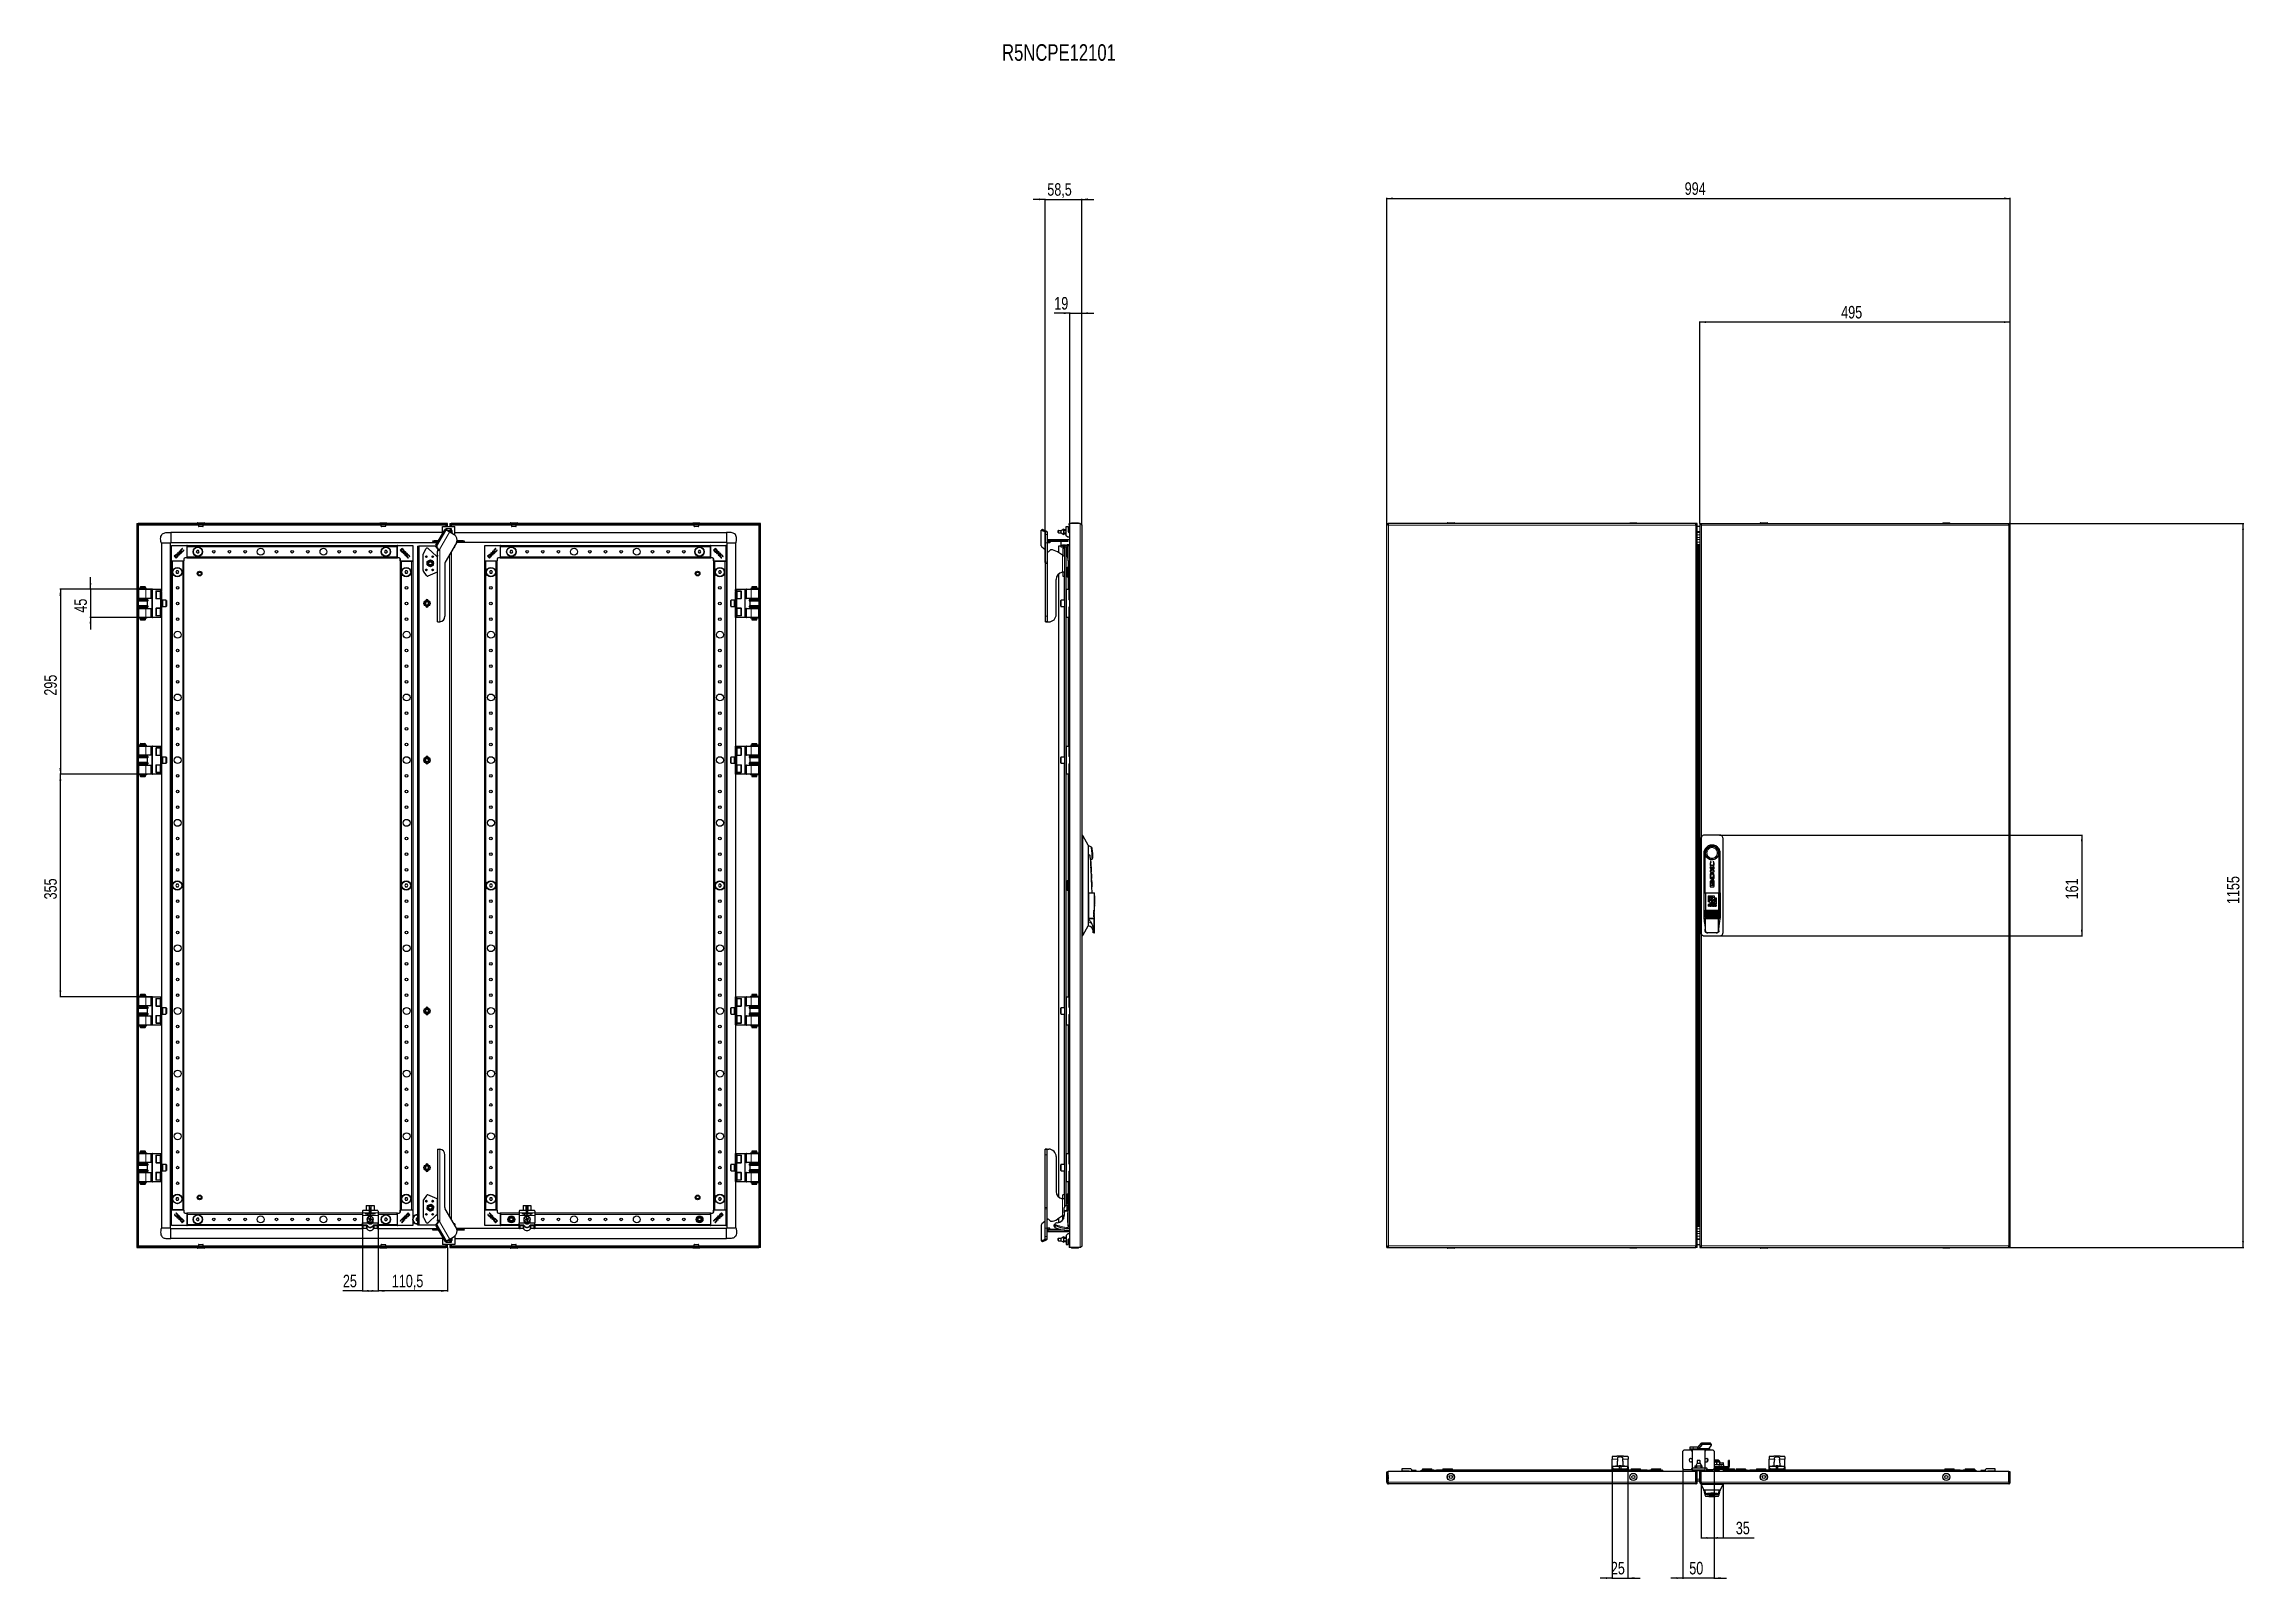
# Model space of a CAD drawing. Header units: millimetres. Extents: x -752 to 2755, y -1229 to 1219.
import ezdxf

# ---------------------------------------------------------------- set-up
doc = ezdxf.new("R2010")
doc.units = ezdxf.units.MM
doc.layers.add('FORMAT', color=7, linetype='Continuous')
doc.styles.add('SLDTEXTSTYLE0', font='TXT', dxfattribs={"width": 0.75})
doc.dimstyles.new('SLDDIMSTYLE0', dxfattribs={"dimtxt": 20, "dimasz": 10, "dimexe": 0, "dimexo": 0.0625, "dimgap": 5, "dimtad": 2, "dimdec": 1, "dimrnd": 1e-09, "dimzin": 12, "dimdsep": 46, "dimtxsty": 'SLDTEXTSTYLE0', "dimsah": 1, "dimcen": 0.09, "dimadec": 0, "dimazin": 3, "dimtfac": 1, "dimtofl": 0, "dimtmove": 0, "dimatfit": 3, "dimfxl": 0, "dimfrac": 2, "dimtolj": 1, "dimtzin": 12, "dimarcsym": 0})
doc.dimstyles.new('SLDDIMSTYLE1', dxfattribs={"dimtxt": 20, "dimasz": 10, "dimexe": 0, "dimexo": 0.0625, "dimgap": 5, "dimtad": 2, "dimdec": 1, "dimrnd": 1e-09, "dimzin": 12, "dimdsep": 46, "dimtxsty": 'SLDTEXTSTYLE0', "dimsah": 1, "dimcen": 0.09, "dimadec": 0, "dimazin": 3, "dimtfac": 1, "dimtmove": 0, "dimatfit": 0, "dimfxl": 0, "dimfrac": 2, "dimtolj": 1, "dimtzin": 12, "dimarcsym": 0})

msp = doc.modelspace()

# ---------------------------------------------------------------- texts
at = {"layer": 'FORMAT', "insert": (775.21, 1218.85), "char_height": 26.4583, "attachment_point": 1, "style": 'SLDTEXTSTYLE0'}
msp.add_mtext('R5NCPE12101', dxfattribs=at)

# ---------------------------------------------------------------- blocks, each defined once
blk = doc.blocks.new('_D')
at = {"layer": 'FORMAT'}
for p, q in [((2380.3, 454.4), (2754.7, 454.4)), ((2753.7, -700.6), (2753.7, 454.4)), ((2380.3, -700.6), (2754.7, -700.6))]:
    blk.add_line(p, q, dxfattribs=at)
for points in [[(2753.7, 454.4), (2752.1, 444.4), (2755.2, 444.4)], [(2753.7, -700.6), (2755.2, -690.6), (2752.1, -690.6)]]:
    blk.add_solid(points, dxfattribs=at)
at = {"layer": 'FORMAT', "insert": (2727.9, -152.7), "char_height": 20, "attachment_point": 1, "rotation": 90, "style": 'SLDTEXTSTYLE0'}
blk.add_mtext('1155', dxfattribs=at)
blk = doc.blocks.new('_D_1')
at = {"layer": 'FORMAT'}
for p, q in [((1388.6, 454.4), (1388.6, 973.8)), ((1388.6, 972.8), (2382.6, 972.8)), ((2382.6, 454.4), (2382.6, 973.8))]:
    blk.add_line(p, q, dxfattribs=at)
for points in [[(1388.6, 972.8), (1398.6, 971.3), (1398.6, 974.4)], [(2382.6, 972.8), (2372.6, 974.4), (2372.6, 971.3)]]:
    blk.add_solid(points, dxfattribs=at)
at = {"layer": 'FORMAT', "insert": (1863.5, 998.6), "char_height": 20, "attachment_point": 1, "style": 'SLDTEXTSTYLE0'}
blk.add_mtext('994', dxfattribs=at)
blk = doc.blocks.new('_D_2')
at = {"layer": 'FORMAT'}
for p, q in [((1887.6, 454.4), (1887.6, 776.7)), ((2382.6, 775.7), (1887.6, 775.7)), ((2382.6, 454.4), (2382.6, 776.7))]:
    blk.add_line(p, q, dxfattribs=at)
for points in [[(1887.6, 775.7), (1897.6, 774.1), (1897.6, 777.2)], [(2382.6, 775.7), (2372.6, 777.2), (2372.6, 774.1)]]:
    blk.add_solid(points, dxfattribs=at)
at = {"layer": 'FORMAT', "insert": (2113, 801.4), "char_height": 20, "attachment_point": 1, "style": 'SLDTEXTSTYLE0'}
blk.add_mtext('495', dxfattribs=at)
blk = doc.blocks.new('_D_3')
at = {"layer": 'FORMAT'}
for p, q in [((1919.1, -42.6), (2497.6, -42.6)), ((2496.6, -42.6), (2496.6, -203.6)), ((1919.1, -203.6), (2497.6, -203.6))]:
    blk.add_line(p, q, dxfattribs=at)
for points in [[(2496.6, -42.6), (2495.1, -52.6), (2498.1, -52.6)], [(2496.6, -203.6), (2498.1, -193.6), (2495.1, -193.6)]]:
    blk.add_solid(points, dxfattribs=at)
at = {"layer": 'FORMAT', "insert": (2470.8, -145.3), "char_height": 20, "attachment_point": 1, "rotation": 90, "style": 'SLDTEXTSTYLE0'}
blk.add_mtext('161', dxfattribs=at)
blk = doc.blocks.new('_D_4')
at = {"layer": 'FORMAT'}
for p, q in [((843.9, 971.4), (824.7, 971.4)), ((843.9, 392.4), (843.9, 972.4)), ((843.9, 971.4), (902.4, 971.4)), ((902.4, 451.8), (902.4, 972.4)), ((902.4, 971.4), (921.6, 971.4))]:
    blk.add_line(p, q, dxfattribs=at)
for points in [[(843.9, 971.4), (833.9, 973), (833.9, 969.9)], [(902.4, 971.4), (912.4, 969.9), (912.4, 973)]]:
    blk.add_solid(points, dxfattribs=at)
at = {"layer": 'FORMAT', "insert": (847.3, 997.2), "char_height": 20, "attachment_point": 1, "style": 'SLDTEXTSTYLE0'}
blk.add_mtext('58,5', dxfattribs=at)
blk = doc.blocks.new('_D_5')
at = {"layer": 'FORMAT'}
for p, q in [((883.4, 789.8), (858.4, 789.8)), ((883.4, 454.4), (883.4, 790.8)), ((883.4, 789.8), (902.4, 789.8)), ((902.4, 451.8), (902.4, 790.8)), ((902.4, 789.8), (921.6, 789.8))]:
    blk.add_line(p, q, dxfattribs=at)
for points in [[(883.4, 789.8), (873.4, 791.4), (873.4, 788.3)], [(902.4, 789.8), (912.4, 788.3), (912.4, 791.4)]]:
    blk.add_solid(points, dxfattribs=at)
at = {"layer": 'FORMAT', "insert": (858.4, 815.6), "char_height": 20, "attachment_point": 1, "style": 'SLDTEXTSTYLE0'}
blk.add_mtext('19', dxfattribs=at)
blk = doc.blocks.new('_D_6')
at = {"layer": 'FORMAT'}
for p, q in [((-601.5, 349.4), (-727.2, 349.4)), ((-726.2, 349.4), (-726.2, 54.4)), ((-589.9, 54.4), (-727.2, 54.4))]:
    blk.add_line(p, q, dxfattribs=at)
for points in [[(-726.2, 349.4), (-727.7, 339.4), (-724.6, 339.4)], [(-726.2, 54.4), (-724.6, 64.4), (-727.7, 64.4)]]:
    blk.add_solid(points, dxfattribs=at)
at = {"layer": 'FORMAT', "insert": (-751.9, 179.7), "char_height": 20, "attachment_point": 1, "rotation": 90, "style": 'SLDTEXTSTYLE0'}
blk.add_mtext('295', dxfattribs=at)
blk = doc.blocks.new('_D_7')
at = {"layer": 'FORMAT'}
for p, q in [((-579.5, 54.4), (-727.2, 54.4)), ((-726.2, -300.6), (-726.2, 54.4)), ((-579.5, -300.6), (-727.2, -300.6))]:
    blk.add_line(p, q, dxfattribs=at)
for points in [[(-726.2, 54.4), (-727.7, 44.4), (-724.6, 44.4)], [(-726.2, -300.6), (-724.6, -290.6), (-727.7, -290.6)]]:
    blk.add_solid(points, dxfattribs=at)
at = {"layer": 'FORMAT', "insert": (-751.9, -145.3), "char_height": 20, "attachment_point": 1, "rotation": 90, "style": 'SLDTEXTSTYLE0'}
blk.add_mtext('355', dxfattribs=at)
blk = doc.blocks.new('_D_8')
at = {"layer": 'FORMAT'}
for p, q in [((-219.7, -661.1), (-219.7, -770.8)), ((-109.2, -700.6), (-109.2, -770.8)), ((-109.2, -769.8), (-219.7, -769.8))]:
    blk.add_line(p, q, dxfattribs=at)
for points in [[(-219.7, -769.8), (-209.7, -771.3), (-209.7, -768.2)], [(-109.2, -769.8), (-119.2, -768.2), (-119.2, -771.3)]]:
    blk.add_solid(points, dxfattribs=at)
at = {"layer": 'FORMAT', "insert": (-197.7, -744), "char_height": 20, "attachment_point": 1, "style": 'SLDTEXTSTYLE0'}
blk.add_mtext('110,5', dxfattribs=at)
blk = doc.blocks.new('_D_9')
at = {"layer": 'FORMAT'}
for p, q in [((-244.7, -661.1), (-244.7, -770.8)), ((-219.7, -661.1), (-219.7, -770.8)), ((-244.7, -769.8), (-275.7, -769.8)), ((-244.7, -769.8), (-219.7, -769.8))]:
    blk.add_line(p, q, dxfattribs=at)
for points in [[(-244.7, -769.8), (-234.7, -771.3), (-234.7, -768.2)], [(-219.7, -769.8), (-229.7, -768.2), (-229.7, -771.3)]]:
    blk.add_solid(points, dxfattribs=at)
at = {"layer": 'FORMAT', "insert": (-275.7, -744), "char_height": 20, "attachment_point": 1, "style": 'SLDTEXTSTYLE0'}
blk.add_mtext('25', dxfattribs=at)
blk = doc.blocks.new('_D_10')
at = {"layer": 'FORMAT'}
for p, q in [((-678.2, 349.4), (-678.2, 368.6)), ((-579.5, 349.4), (-679.2, 349.4)), ((-678.2, 349.4), (-678.2, 304.4)), ((-579.5, 304.4), (-679.2, 304.4)), ((-678.2, 304.4), (-678.2, 285.2))]:
    blk.add_line(p, q, dxfattribs=at)
for points in [[(-678.2, 349.4), (-676.6, 359.4), (-679.7, 359.4)], [(-678.2, 304.4), (-679.7, 294.4), (-676.6, 294.4)]]:
    blk.add_solid(points, dxfattribs=at)
at = {"layer": 'FORMAT', "insert": (-703.9, 312.1), "char_height": 20, "attachment_point": 1, "rotation": 90, "style": 'SLDTEXTSTYLE0'}
blk.add_mtext('45', dxfattribs=at)
blk = doc.blocks.new('_D_11')
at = {"layer": 'FORMAT'}
for p, q in [((1748.1, -1049.6), (1748.1, -1228.8)), ((1773.1, -1049.6), (1773.1, -1228.8)), ((1748.1, -1227.8), (1728.9, -1227.8)), ((1748.1, -1227.8), (1773.1, -1227.8)), ((1773.1, -1227.8), (1792.4, -1227.8))]:
    blk.add_line(p, q, dxfattribs=at)
for points in [[(1748.1, -1227.8), (1738.1, -1226.3), (1738.1, -1229.3)], [(1773.1, -1227.8), (1783.1, -1229.3), (1783.1, -1226.3)]]:
    blk.add_solid(points, dxfattribs=at)
at = {"layer": 'FORMAT', "insert": (1745.8, -1202), "char_height": 20, "attachment_point": 1, "style": 'SLDTEXTSTYLE0'}
blk.add_mtext('25', dxfattribs=at)
blk = doc.blocks.new('_D_12')
at = {"layer": 'FORMAT'}
for p, q in [((1860.6, -1053), (1860.6, -1228.8)), ((1910.6, -1053), (1910.6, -1228.8)), ((1860.6, -1227.8), (1841.4, -1227.8)), ((1910.6, -1227.8), (1860.6, -1227.8)), ((1910.6, -1227.8), (1929.9, -1227.8))]:
    blk.add_line(p, q, dxfattribs=at)
for points in [[(1860.6, -1227.8), (1850.6, -1226.3), (1850.6, -1229.3)], [(1910.6, -1227.8), (1920.6, -1229.3), (1920.6, -1226.3)]]:
    blk.add_solid(points, dxfattribs=at)
at = {"layer": 'FORMAT', "insert": (1870.8, -1202), "char_height": 20, "attachment_point": 1, "style": 'SLDTEXTSTYLE0'}
blk.add_mtext('50', dxfattribs=at)
blk = doc.blocks.new('_D_13')
at = {"layer": 'FORMAT'}
for p, q in [((1889.6, -1078.6), (1889.6, -1164.8)), ((1924.6, -1078.6), (1924.6, -1164.8)), ((1889.6, -1163.8), (1924.6, -1163.8)), ((1924.6, -1163.8), (1974.5, -1163.8))]:
    blk.add_line(p, q, dxfattribs=at)
for points in [[(1889.6, -1163.8), (1899.6, -1165.3), (1899.6, -1162.3)], [(1924.6, -1163.8), (1914.6, -1162.3), (1914.6, -1165.3)]]:
    blk.add_solid(points, dxfattribs=at)
at = {"layer": 'FORMAT', "insert": (1945, -1138), "char_height": 20, "attachment_point": 1, "style": 'SLDTEXTSTYLE0'}
blk.add_mtext('35', dxfattribs=at)

# ---------------------------------------------------------------- dimensions: what is measured, and where the dimension line sits
at = {"layer": 'FORMAT'}
for base, p1, p2, dimstyle, picture, middle in [((902.4, 971.43), (843.92, 392.43), (902.4, 451.78), 'SLDDIMSTYLE1', '_D_4', (873.16, 971.43)), ((2382.62, 972.83), (1388.62, 454.38), (2382.62, 454.38), 'SLDDIMSTYLE0', '_D_1', (1885.62, 972.83)), ((902.4, 789.85), (883.4, 454.38), (902.4, 451.78), 'SLDDIMSTYLE1', '_D_5', (873.16, 789.85)), ((1887.62, 775.66), (2382.62, 454.38), (1887.62, 454.38), 'SLDDIMSTYLE0', '_D_2', (2135.12, 775.66)), ((1773.12, -1227.8), (1748.12, -1049.55), (1773.12, -1049.55), 'SLDDIMSTYLE1', '_D_11', (1760.62, -1227.8)), ((1860.62, -1227.8), (1910.62, -1052.95), (1860.62, -1052.95), 'SLDDIMSTYLE1', '_D_12', (1885.62, -1227.8))]:
    dim = msp.add_linear_dim(base=base, p1=p1, p2=p2, dimstyle=dimstyle, dxfattribs=at)
    dim.commit()
    dim.dimension.update_dxf_attribs({"geometry": picture, "text_midpoint": middle, "dimtype": 160})
for base, p1, p2, angle, dimstyle, picture, middle in [((2753.66, 454.38), (2380.32, -700.62), (2380.32, 454.38), 90, 'SLDDIMSTYLE0', '_D', (2753.66, -123.12)), ((-678.16, 304.38), (-579.46, 349.38), (-579.46, 304.38), 90, 'SLDDIMSTYLE1', '_D_10', (-678.16, 326.88)), ((-726.16, 54.38), (-601.46, 349.38), (-589.85, 54.38), 90, 'SLDDIMSTYLE0', '_D_6', (-726.16, 201.88)), ((-726.16, 54.38), (-579.46, -300.62), (-579.46, 54.38), 90, 'SLDDIMSTYLE0', '_D_7', (-726.16, -123.12)), ((2496.61, -203.62), (1919.12, -42.62), (1919.12, -203.62), 90, 'SLDDIMSTYLE0', '_D_3', (2496.61, -123.12)), ((-219.66, -769.78), (-244.66, -661.07), (-219.66, -661.07), 0, 'SLDDIMSTYLE0', '_D_9', (-260.95, -769.78)), ((-219.66, -769.78), (-109.16, -700.62), (-219.66, -661.07), 0, 'SLDDIMSTYLE0', '_D_8', (-164.41, -769.78)), ((1924.62, -1163.8), (1889.62, -1078.55), (1924.62, -1078.55), 0, 'SLDDIMSTYLE0', '_D_13', (1959.76, -1163.8))]:
    dim = msp.add_linear_dim(base=base, p1=p1, p2=p2, angle=angle, dimstyle=dimstyle, dxfattribs=at)
    dim.commit()
    dim.dimension.update_dxf_attribs({"geometry": picture, "text_midpoint": middle, "dimtype": 160})

# ---------------------------------------------------------------- linework, layer by layer
at = {"color": 7, "linetype": 'Continuous', "lineweight": 25}
for p, q in [((-604.16, 454.38), (-604.16, -700.62)), ((-604.16, 454.38), (-602.16, 454.38)), ((-602.16, 454.38), (-602.16, -700.62)), ((-601.86, 452.38), (-601.86, 454.38)), ((-111.46, 454.38), (-601.86, 454.38)), ((-111.46, 452.38), (-601.86, 452.38)), ((-601.56, 451.78), (-601.76, 452.38)), ((-565.16, 422.88), (-565.16, 349.38)), ((-561.88, 422.88), (-564.18, 422.88)), ((-561.73, 422.88), (-561.88, 422.88)), ((-554.59, 422.88), (-561.73, 422.88)), ((-554.53, 422.88), (-554.59, 422.88)), ((-552.14, 422.88), (-554.53, 422.88)), ((-551.27, 422.88), (-552.14, 422.88)), ((-551.16, 422.88), (-551.16, -669.12)), ((-550.16, 439.88), (-550.16, 424.21)), ((-117.16, 439.88), (-550.16, 439.88)), ((-550.16, 423.88), (-125.28, 423.88)), ((-507.91, 455.13), (-507.91, 454.38)), ((-507.66, 455.38), (-496.66, 455.38)), ((-496.41, 454.38), (-496.41, 455.13)), ((-216.91, 455.13), (-216.91, 454.38)), ((-216.66, 455.38), (-208.15, 455.38)), ((-208.15, 455.38), (-205.66, 455.38)), ((-205.41, 454.38), (-205.41, 455.13)), ((-132.16, 425.38), (-132.16, 426.88)), ((-132.16, 426.88), (-130.16, 426.88)), ((-130.16, 425.38), (-132.16, 425.38)), ((-130.16, 426.88), (-130.16, 425.38)), ((-123.55, 426.88), (-130.16, 426.88)), ((-124.42, 425.38), (-130.16, 425.38)), ((-127.6, 419.88), (-113.46, 444.36)), ((-125.76, 418.82), (-111.62, 443.3)), ((-117.16, 449.38), (-97.16, 449.38)), ((-117.16, 437.95), (-117.16, 449.38)), ((-94.69, 423.33), (-112.53, 392.43)), ((-112.35, 444.87), (-110.51, 443.81)), ((-111.55, 452.38), (-111.76, 451.78)), ((-109.16, 443.43), (-111.66, 445.92)), ((-111.66, 445.92), (-111.66, 444.48)), ((-102.66, 445.92), (-111.66, 445.92)), ((-111.46, 452.38), (-111.46, 454.38)), ((-109.16, 454.38), (-111.16, 454.38)), ((-111.16, 449.38), (-111.16, 454.38)), ((-110.51, 443.81), (-105.75, 441.06)), ((-109.16, 449.38), (-109.16, 454.38)), ((-109.16, 443.04), (-109.16, 443.43)), ((-109.16, 443.43), (-108.66, 442.93)), ((-109.16, 443.43), (-105.15, 443.43)), ((-105.38, 440.85), (-105.75, 441.06)), ((-105.15, 443.43), (-105.65, 442.93)), ((-105.38, 440.85), (-98.44, 436.84)), ((-105.16, 454.38), (-103.16, 454.38)), ((-105.16, 454.38), (-105.16, 449.38)), ((-105.15, 443.43), (-102.66, 445.92)), ((-105.15, 443.43), (-105.15, 440.72)), ((-103.16, 454.38), (-103.16, 449.38)), ((-102.86, 452.38), (-102.86, 454.38)), ((387.54, 454.38), (-102.86, 454.38)), ((387.54, 452.38), (-102.86, 452.38)), ((-102.56, 451.78), (-102.75, 452.38)), ((-102.66, 443.36), (-102.66, 445.92)), ((-102.66, 439.48), (-102.66, 443.36)), ((-102.66, 439.28), (-102.66, 439.48)), ((-97.16, 435.97), (-97.16, 449.38)), ((-97.16, 439.88), (335.84, 439.88)), ((335.84, 423.88), (-94.41, 423.88)), ((-84.16, 425.38), (-93.84, 425.38)), ((-84.16, 426.88), (-93.52, 426.88)), ((-84.16, 425.38), (-84.16, 426.88)), ((-84.16, 426.88), (-82.16, 426.88)), ((-82.16, 425.38), (-84.16, 425.38)), ((-82.16, 426.88), (-82.16, 425.38)), ((-8.91, 455.13), (-8.91, 454.38)), ((-8.66, 455.38), (2.34, 455.38)), ((2.59, 454.38), (2.59, 455.13)), ((282.09, 455.13), (282.09, 454.38)), ((282.34, 455.38), (290.85, 455.38)), ((290.85, 455.38), (293.34, 455.38)), ((293.59, 454.38), (293.59, 455.13)), ((336.84, -669.12), (336.84, 422.88)), ((350.84, 349.38), (350.84, 422.88)), ((387.44, 452.38), (387.24, 451.78)), ((387.54, 452.38), (387.54, 454.38)), ((389.84, 454.38), (387.84, 454.38)), ((387.84, -700.62), (387.84, 454.38)), ((389.84, -700.62), (389.84, 454.38)), ((837.53, 418.82), (837.53, 443.3)), ((839.92, 444.9), (837.79, 443.84)), ((838.24, 443.81), (843.74, 441.06)), ((840.36, 444.87), (845.86, 442.12)), ((843.92, 440.85), (843.92, 436.84)), ((843.92, 436.84), (843.92, 423.33)), ((843.92, 423.33), (843.92, 392.43)), ((846.92, 440.85), (846.92, 436.84)), ((846.92, 436.84), (846.92, 423.33)), ((846.92, 423.33), (846.92, 392.43)), ((848.3, 426.88), (848.3, 428.58)), ((848.3, 428.58), (883.4, 428.58)), ((848.3, 425.38), (848.3, 426.88)), ((848.3, 426.88), (850.3, 426.88)), ((850.3, 425.38), (848.3, 425.38)), ((848.3, 423.58), (848.3, 425.38)), ((851.3, 423.58), (848.3, 423.58)), ((850.3, 426.88), (850.3, 425.38)), ((877.8, 426.88), (850.3, 426.88)), ((877.8, 425.38), (850.3, 425.38)), ((851.3, 425.38), (851.3, 423.58)), ((864.8, 439.91), (864.8, 442.93)), ((865.3, 443.43), (869.3, 443.43)), ((865.3, 439.41), (869.3, 439.41)), ((869.3, 443.43), (873.8, 445.92)), ((869.3, 439.41), (869.3, 443.43)), ((869.3, 439.41), (873.8, 436.92)), ((869.3, 416.58), (869.3, 425.38)), ((873.8, 443.36), (873.8, 445.92)), ((873.8, 444.92), (877.3, 444.92)), ((873.8, 443.42), (877.3, 443.42)), ((873.8, 439.48), (873.8, 443.36)), ((873.8, 436.92), (873.8, 439.48)), ((873.8, 439.42), (877.3, 439.42)), ((873.8, 437.92), (877.3, 437.92)), ((877.3, 434.88), (877.3, 449.38)), ((877.3, 449.38), (880.8, 449.38)), ((879.8, 432.38), (877.3, 434.88)), ((877.8, 425.38), (877.8, 426.88)), ((877.8, 426.88), (879.8, 426.88)), ((879.8, 425.38), (877.8, 425.38)), ((883.4, 432.38), (879.8, 432.38)), ((879.8, 426.88), (879.8, 425.38)), ((880.8, 449.38), (880.8, 441.66)), ((883.4, 421.23), (881.15, 420.58)), ((881.89, 440.21), (883.4, 439.78)), ((882.4, 452.38), (882.4, 454.38)), ((883.4, 454.38), (882.4, 454.38)), ((883.4, 452.38), (882.4, 452.38)), ((882.4, 452.38), (882.4, 441.74)), ((882.4, 441.74), (883.4, 440.41)), ((883.4, -700.62), (883.4, 454.38)), ((899.8, 454.38), (883.4, 454.38)), ((885.65, 455.13), (885.65, 454.38)), ((885.9, 455.38), (886.8, 455.38)), ((886.8, 455.38), (896.9, 455.38)), ((897.15, 454.38), (897.15, 455.13)), ((902.4, 451.78), (902.4, -698.02)), ((1388.62, -700.62), (1388.62, 454.38)), ((1388.62, 454.38), (1390.62, 454.38)), ((1390.92, 452.38), (1390.92, 454.38)), ((1881.32, 454.38), (1390.92, 454.38)), ((1484.87, 455.13), (1484.87, 454.38)), ((1485.12, 455.38), (1496.12, 455.38)), ((1496.37, 454.38), (1496.37, 455.13)), ((1775.87, 455.13), (1775.87, 454.38)), ((1776.12, 455.38), (1778.61, 455.38)), ((1778.61, 455.38), (1787.12, 455.38)), ((1787.37, 454.38), (1787.37, 455.13)), ((1881.32, 454.38), (1881.32, 452.38)), ((1883.62, 454.38), (1881.62, 454.38)), ((1883.62, -700.62), (1883.62, 454.38)), ((1887.62, 449.38), (1883.62, 449.38)), ((1887.62, 454.38), (1887.62, -700.62)), ((1887.62, 454.38), (1889.62, 454.38)), ((1889.92, 454.38), (2380.32, 454.38)), ((1889.92, 454.38), (1889.92, 452.67)), ((1983.87, 455.13), (1983.87, 454.38)), ((1984.12, 455.38), (1995.12, 455.38)), ((1995.37, 454.38), (1995.37, 455.13)), ((2274.87, 455.13), (2274.87, 454.38)), ((2275.12, 455.38), (2277.61, 455.38)), ((2277.61, 455.38), (2286.12, 455.38)), ((2286.37, 454.38), (2286.37, 455.13)), ((2380.32, 452.68), (2380.32, 454.38)), ((2382.62, 454.38), (2380.62, 454.38)), ((2382.62, -700.62), (2382.62, 454.38)), ((-549.16, 394.68), (-549.16, 419.08)), ((-549.16, -640.62), (-549.16, 394.38)), ((-548.86, 394.38), (-549.16, 394.38)), ((-548.86, 419.38), (-524.46, 419.38)), ((-548.21, 394.38), (-548.86, 394.38)), ((-547.16, 394.38), (-548.21, 394.38)), ((-531.16, 394.38), (-547.16, 394.38)), ((-542.52, 403.98), (-544.51, 401.99)), ((-544.51, 401.99), (-541.55, 399.03)), ((-542.27, 403.43), (-542.99, 402.69)), ((-542.99, 402.69), (-540.81, 400.51)), ((-541.55, 399.03), (-539.66, 400.92)), ((-540.81, 400.51), (-540.15, 401.19)), ((-539.66, 400.92), (-539.64, 400.94)), ((-538.46, 408.04), (-539.51, 406.99)), ((-539.51, 406.99), (-536.55, 404.03)), ((-537.07, 406.65), (-538.46, 408.04)), ((-536.58, 409.92), (-537.07, 406.65)), ((-536.73, 406.33), (-534.07, 406.51)), ((-535.49, 405.09), (-536.73, 406.33)), ((-535.79, 410.71), (-536.58, 409.92)), ((-536.55, 404.03), (-535.49, 405.09)), ((-536.26, 407.62), (-535.79, 410.71)), ((-532.79, 407.79), (-536.26, 407.62)), ((-534.07, 406.51), (-532.79, 407.79)), ((-531.22, 413.84), (-531.55, 414.52)), ((-531.36, 413.7), (-531.22, 413.84)), ((-530.1, 394.38), (-531.16, 394.38)), ((-529.46, 394.38), (-530.1, 394.38)), ((-529.41, 412.27), (-529.52, 412.16)), ((-529.16, 394.38), (-529.46, 394.38)), ((-529.16, 411.76), (-529.41, 412.27)), ((-529.16, 397.38), (-529.16, 394.68)), ((-529.16, -640.62), (-529.16, 394.38)), ((-524.46, 399.38), (-527.16, 399.38)), ((-524.16, 419.38), (-189.16, 419.38)), ((-524.16, 419.08), (-524.16, 419.38)), ((-524.16, 419.08), (-524.16, 418.44)), ((-524.16, 417.38), (-524.16, 418.44)), ((-524.16, 401.38), (-524.16, 417.38)), ((-524.16, 400.33), (-524.16, 401.38)), ((-524.16, 400.33), (-524.16, 399.68)), ((-524.16, 399.38), (-524.16, 399.68)), ((-524.16, 399.38), (-189.16, 399.38)), ((-508.31, 411.38), (-509.47, 409.38)), ((-509.47, 409.38), (-508.31, 407.38)), ((-506, 411.38), (-508.31, 411.38)), ((-508.31, 407.38), (-506, 407.38)), ((-504.85, 409.38), (-506, 411.38)), ((-506, 407.38), (-504.85, 409.38)), ((-208.31, 411.38), (-209.47, 409.38)), ((-209.47, 409.38), (-208.31, 407.38)), ((-206, 411.38), (-208.31, 411.38)), ((-208.31, 407.38), (-206, 407.38)), ((-204.85, 409.38), (-206, 411.38)), ((-206, 407.38), (-204.85, 409.38)), ((-189.16, 419.08), (-189.16, 419.38)), ((-189.16, 418.44), (-189.16, 419.08)), ((-189.16, 417.38), (-189.16, 418.44)), ((-189.16, 401.38), (-189.16, 417.38)), ((-189.16, 400.33), (-189.16, 401.38)), ((-189.16, 399.68), (-189.16, 400.33)), ((-189.16, 399.38), (-189.16, 399.68)), ((-188.86, 419.38), (-164.46, 419.38)), ((-186.16, 399.38), (-188.86, 399.38)), ((-181.55, 414.73), (-184.51, 411.78)), ((-184.51, 411.78), (-182.62, 409.89)), ((-184.16, 394.68), (-184.16, 397.38)), ((-184.16, 394.38), (-184.16, -640.62)), ((-184.16, 394.38), (-183.86, 394.38)), ((-183.21, 394.38), (-183.86, 394.38)), ((-183.21, 394.38), (-182.16, 394.38)), ((-180.85, 413.21), (-183.03, 411.03)), ((-183.03, 411.03), (-182.35, 410.37)), ((-182.62, 409.89), (-182.6, 409.87)), ((-182.16, 394.38), (-166.16, 394.38)), ((-179.56, 412.74), (-181.55, 414.73)), ((-180.11, 412.49), (-180.85, 413.21)), ((-176.55, 409.73), (-179.51, 406.77)), ((-179.51, 406.77), (-178.45, 405.71)), ((-178.45, 405.71), (-177.21, 406.96)), ((-177.21, 406.96), (-177.03, 404.3)), ((-177.03, 404.3), (-175.75, 403.01)), ((-176.89, 407.29), (-175.5, 408.68)), ((-173.62, 406.81), (-176.89, 407.29)), ((-175.5, 408.68), (-176.55, 409.73)), ((-175.92, 406.48), (-172.83, 406.01)), ((-175.75, 403.01), (-175.92, 406.48)), ((-172.83, 406.01), (-173.62, 406.81)), ((-171.78, 399.38), (-171.27, 399.63)), ((-171.27, 399.63), (-171.38, 399.74)), ((-169.84, 401.58), (-169.7, 401.44)), ((-169.7, 401.44), (-169.02, 401.78)), ((-166.16, 394.38), (-165.1, 394.38)), ((-164.46, 394.38), (-165.1, 394.38)), ((-164.46, 394.38), (-164.16, 394.38)), ((-164.16, 419.08), (-164.16, 394.68)), ((-164.16, 394.38), (-164.16, -640.62)), ((-156.66, 418.38), (-154.66, 418.38)), ((-156.66, 418.38), (-156.66, -664.62)), ((-154.66, 418.38), (-154.66, -664.62)), ((-154.06, 418.38), (-154.66, 418.38)), ((-127.94, 418.38), (-154.06, 418.38)), ((-147.66, 379.49), (-147.66, 405.53)), ((-147.39, 406.53), (-142.93, 414.26)), ((-141.23, 393.65), (-138.76, 395.15)), ((-139.85, 414.69), (-126.66, 402.38)), ((-136.02, 385.11), (-138.55, 386.49)), ((-136.3, 396.65), (-133.76, 395.27)), ((-131.09, 388.12), (-133.55, 386.61)), ((-124.05, 413.6), (-127.63, 417.65)), ((-126.66, 402.38), (-125.26, 402.38)), ((-122.22, 412.54), (-125.79, 416.59)), ((-125.02, 402.38), (-125.26, 402.38)), ((-122.14, 412.38), (-124.66, 412.38)), ((-124.66, 412.38), (-124.66, 410.14)), ((-124.66, 297.38), (-124.66, 410.14)), ((-124.05, 413.6), (-122.22, 412.54)), ((-121.34, 411.7), (-121.9, 412.23)), ((-121.66, 412), (-121.66, 411.58)), ((-121.36, 411.67), (-121.34, 411.7)), ((-113.07, 390.43), (-113.07, 306.38)), ((-103.16, 408.67), (-103.16, -654.9)), ((-98.59, 416.58), (-97.16, 416.58)), ((-97.16, 416.58), (-97.16, 419.06)), ((-49.66, 394.68), (-49.66, 419.08)), ((-49.66, -640.62), (-49.66, 394.38)), ((-49.36, 394.38), (-49.66, 394.38)), ((-49.36, 419.38), (-24.96, 419.38)), ((-48.71, 394.38), (-49.36, 394.38)), ((-47.66, 394.38), (-48.71, 394.38)), ((-31.66, 394.38), (-47.66, 394.38)), ((-43.02, 403.98), (-45.01, 401.99)), ((-45.01, 401.99), (-42.05, 399.03)), ((-42.77, 403.43), (-43.49, 402.69)), ((-43.49, 402.69), (-41.31, 400.51)), ((-42.05, 399.03), (-40.16, 400.92)), ((-41.31, 400.51), (-40.65, 401.19)), ((-40.16, 400.92), (-40.14, 400.94)), ((-38.96, 408.04), (-40.01, 406.99)), ((-40.01, 406.99), (-37.05, 404.03)), ((-37.57, 406.65), (-38.96, 408.04)), ((-37.08, 409.92), (-37.57, 406.65)), ((-37.23, 406.33), (-34.57, 406.51)), ((-35.99, 405.09), (-37.23, 406.33)), ((-36.29, 410.71), (-37.08, 409.92)), ((-37.05, 404.03), (-35.99, 405.09)), ((-36.76, 407.62), (-36.29, 410.71)), ((-33.29, 407.79), (-36.76, 407.62)), ((-34.57, 406.51), (-33.29, 407.79)), ((-31.72, 413.84), (-32.05, 414.52)), ((-31.86, 413.7), (-31.72, 413.84)), ((-30.6, 394.38), (-31.66, 394.38)), ((-29.96, 394.38), (-30.6, 394.38)), ((-29.91, 412.27), (-30.02, 412.16)), ((-29.66, 394.38), (-29.96, 394.38)), ((-29.66, 411.76), (-29.91, 412.27)), ((-29.66, 397.38), (-29.66, 394.68)), ((-29.66, -640.62), (-29.66, 394.38)), ((-24.96, 399.38), (-27.66, 399.38)), ((-24.66, 419.38), (310.34, 419.38)), ((-24.66, 419.08), (-24.66, 419.38)), ((-24.66, 419.08), (-24.66, 418.44)), ((-24.66, 417.38), (-24.66, 418.44)), ((-24.66, 401.38), (-24.66, 417.38)), ((-24.66, 400.33), (-24.66, 401.38)), ((-24.66, 400.33), (-24.66, 399.68)), ((-24.66, 399.38), (-24.66, 399.68)), ((-24.66, 399.38), (310.34, 399.38)), ((-8.31, 411.38), (-9.47, 409.38)), ((-9.47, 409.38), (-8.31, 407.38)), ((-6, 411.38), (-8.31, 411.38)), ((-8.31, 407.38), (-6, 407.38)), ((-4.85, 409.38), (-6, 411.38)), ((-6, 407.38), (-4.85, 409.38)), ((291.69, 411.38), (290.53, 409.38)), ((290.53, 409.38), (291.69, 407.38)), ((294, 411.38), (291.69, 411.38)), ((291.69, 407.38), (294, 407.38)), ((295.15, 409.38), (294, 411.38)), ((294, 407.38), (295.15, 409.38)), ((310.34, 419.08), (310.34, 419.38)), ((310.34, 418.44), (310.34, 419.08)), ((310.34, 417.38), (310.34, 418.44)), ((310.34, 401.38), (310.34, 417.38)), ((310.34, 400.33), (310.34, 401.38)), ((310.34, 399.68), (310.34, 400.33)), ((310.34, 399.38), (310.34, 399.68)), ((310.64, 419.38), (335.04, 419.38)), ((313.34, 399.38), (310.64, 399.38)), ((317.95, 414.73), (314.99, 411.78)), ((314.99, 411.78), (316.88, 409.89)), ((315.34, 394.68), (315.34, 397.38)), ((315.34, 394.38), (315.34, -640.62)), ((315.34, 394.38), (315.64, 394.38)), ((316.29, 394.38), (315.64, 394.38)), ((316.29, 394.38), (317.34, 394.38)), ((318.65, 413.21), (316.47, 411.03)), ((316.47, 411.03), (317.15, 410.37)), ((316.88, 409.89), (316.9, 409.87)), ((317.34, 394.38), (333.34, 394.38)), ((319.94, 412.74), (317.95, 414.73)), ((319.39, 412.49), (318.65, 413.21)), ((322.95, 409.73), (319.99, 406.77)), ((319.99, 406.77), (321.05, 405.71)), ((321.05, 405.71), (322.29, 406.96)), ((322.29, 406.96), (322.47, 404.3)), ((322.47, 404.3), (323.75, 403.01)), ((322.61, 407.29), (324, 408.68)), ((325.88, 406.81), (322.61, 407.29)), ((324, 408.68), (322.95, 409.73)), ((323.58, 406.48), (326.67, 406.01)), ((323.75, 403.01), (323.58, 406.48)), ((326.67, 406.01), (325.88, 406.81)), ((327.72, 399.38), (328.23, 399.63)), ((328.23, 399.63), (328.12, 399.74)), ((329.66, 401.58), (329.8, 401.44)), ((329.8, 401.44), (330.48, 401.78)), ((333.34, 394.38), (334.4, 394.38)), ((335.04, 394.38), (334.4, 394.38)), ((335.04, 394.38), (335.34, 394.38)), ((335.34, 419.08), (335.34, 394.68)), ((335.34, 394.38), (335.34, -640.62)), ((843.74, 412.54), (838.62, 416.59)), ((843.92, 392.43), (843.92, 390.43)), ((843.92, 390.43), (843.92, 306.38)), ((846.92, 392.43), (846.92, 390.43)), ((846.92, 390.43), (846.92, 306.38)), ((848.51, 408.74), (847.22, 410.14)), ((852.45, 412.38), (848.51, 408.74)), ((871.3, 403.58), (863.55, 409.02)), ((864.9, 418.38), (864.9, 408.07)), ((869.3, 418.38), (864.9, 418.38)), ((878.3, 416.58), (869.3, 416.58)), ((871.3, 418.58), (871.3, 420.58)), ((871.3, 420.58), (876.3, 420.58)), ((876.3, 418.58), (871.3, 418.58)), ((874.9, 415.23), (871.9, 415.23)), ((871.9, 415.23), (871.9, 414.69)), ((871.9, 414.69), (871.9, 403.41)), ((874.6, 402.38), (874.9, 402.38)), ((874.9, 416.58), (874.9, -635.38)), ((876.3, 420.58), (876.3, 418.58)), ((881.15, 420.58), (878.3, 420.58)), ((878.3, 420.58), (878.3, 416.58)), ((878.9, 416.88), (878.4, 416.38)), ((878.4, 402.38), (878.4, 416.38)), ((878.4, 402.38), (878.9, 401.88)), ((880.4, 416.88), (878.9, 416.88)), ((878.9, 416.88), (878.9, 401.88)), ((878.9, 401.88), (880.2, 401.88)), ((880.18, 408.32), (880.2, 408.32)), ((880.4, 405.1), (880.18, 405.1)), ((880.2, 414.73), (880.4, 414.73)), ((880.2, 412.74), (880.2, 414.73)), ((880.2, 412.74), (880.4, 412.74)), ((880.2, 410.78), (880.2, 412.74)), ((880.2, 410.78), (880.4, 410.78)), ((880.2, 409.73), (880.4, 409.73)), ((880.2, 408.68), (880.2, 409.73)), ((880.2, 408.68), (880.4, 408.68)), ((880.2, 407.29), (880.2, 408.68)), ((880.2, 407.29), (880.4, 407.29)), ((880.2, 406.81), (880.2, 407.29)), ((880.2, 406.01), (880.2, 406.81)), ((880.2, 406.81), (880.4, 406.81)), ((880.2, 406.01), (880.4, 406.01)), ((880.2, 405.23), (880.2, 406.01)), ((880.2, 401.44), (880.2, 401.78)), ((880.2, 401.78), (880.4, 401.78)), ((880.2, 401.44), (880.4, 401.44)), ((880.2, 400.77), (880.2, 401.44)), ((880.2, 400.77), (880.4, 400.77)), ((880.2, 399.74), (880.4, 399.74)), ((880.2, 399.63), (880.2, 399.74)), ((880.2, 399.63), (880.4, 399.63)), ((880.2, 399.38), (880.2, 399.63)), ((880.2, 399.03), (880.2, 399.38)), ((880.2, 399.38), (880.4, 399.38)), ((880.2, 399.03), (880.4, 399.03)), ((880.4, 394.68), (880.4, 419.08)), ((880.4, 394.38), (880.4, 349.38)), ((880.4, 394.38), (880.7, 394.38)), ((880.7, 419.38), (883.4, 419.38)), ((881.35, 394.38), (880.7, 394.38)), ((881.35, 394.38), (882.4, 394.38)), ((882.4, 394.38), (883.4, 394.38)), ((1884.16, 420.58), (1883.62, 420.58)), ((1883.75, 416.58), (1883.62, 416.58)), ((-598.08, 353.63), (-598.66, 352.63)), ((-598.66, 352.63), (-598.66, 350.63)), ((-595.19, 352.63), (-598.66, 352.63)), ((-598.08, 353.63), (-595.11, 353.63)), ((-590.66, 352.63), (-595.19, 352.63)), ((-595.11, 353.63), (-591.24, 353.63)), ((-590.66, 352.63), (-591.24, 353.63)), ((-590.66, 350.63), (-590.66, 352.63)), ((-540.81, 378.88), (-541.97, 376.88)), ((-541.97, 376.88), (-540.81, 374.88)), ((-538.5, 378.88), (-540.81, 378.88)), ((-540.81, 374.88), (-538.5, 374.88)), ((-537.35, 376.88), (-538.5, 378.88)), ((-538.5, 374.88), (-537.35, 376.88)), ((-175.81, 378.88), (-176.97, 376.88)), ((-176.97, 376.88), (-175.81, 374.88)), ((-173.5, 378.88), (-175.81, 378.88)), ((-175.81, 374.88), (-173.5, 374.88)), ((-172.35, 376.88), (-173.5, 378.88)), ((-173.5, 374.88), (-172.35, 376.88)), ((-142.56, 371.23), (-147.32, 378.38)), ((-125.26, 376.63), (-140.15, 370.48)), ((-125.26, 376.63), (-125.02, 376.88)), ((-125.26, 376.63), (-124.66, 376.73)), ((-40.81, 378.88), (-41.97, 376.88)), ((-41.97, 376.88), (-40.81, 374.88)), ((-38.5, 378.88), (-40.81, 378.88)), ((-40.81, 374.88), (-38.5, 374.88)), ((-37.35, 376.88), (-38.5, 378.88)), ((-38.5, 374.88), (-37.35, 376.88)), ((324.19, 378.88), (323.03, 376.88)), ((323.03, 376.88), (324.19, 374.88)), ((326.5, 378.88), (324.19, 378.88)), ((324.19, 374.88), (326.5, 374.88)), ((327.65, 376.88), (326.5, 378.88)), ((326.5, 374.88), (327.65, 376.88)), ((376.92, 353.63), (376.34, 352.63)), ((376.34, 352.63), (376.34, 350.63)), ((384.34, 352.63), (376.34, 352.63)), ((376.92, 353.63), (383.76, 353.63)), ((384.34, 352.63), (383.76, 353.63)), ((384.34, 350.63), (384.34, 352.63)), ((861.51, 309.38), (861.51, 364.88)), ((864.9, 373.49), (864.9, -619.73)), ((874.9, 376.63), (871.9, 376.63)), ((871.9, 376.63), (871.9, 370.48)), ((871.9, 370.48), (871.9, 370.34)), ((871.9, 370.34), (874.9, 370.34)), ((878.9, 384.38), (878.4, 383.88)), ((878.4, 369.88), (878.4, 383.88)), ((878.4, 369.88), (878.9, 369.38)), ((880.4, 384.38), (878.9, 384.38)), ((878.9, 384.38), (878.9, 369.38)), ((878.9, 369.38), (880.4, 369.38)), ((-602.16, 333.88), (-587.16, 333.88)), ((-587.16, 333.28), (-602.16, 333.28)), ((-587.16, 330.48), (-602.16, 330.48)), ((-587.16, 323.28), (-602.16, 323.28)), ((-587.16, 320.48), (-602.16, 320.48)), ((-602.16, 319.88), (-587.16, 319.88)), ((-601.81, 350.58), (-601.81, 349.68)), ((-588.82, 350.58), (-601.81, 350.58)), ((-588.82, 349.68), (-601.81, 349.68)), ((-601.66, 349.18), (-601.66, 335.08)), ((-601.66, 318.68), (-601.66, 304.58)), ((-601.46, 349.38), (-589.85, 349.38)), ((-589.85, 334.88), (-601.46, 334.88)), ((-601.46, 318.88), (-589.85, 318.88)), ((-598.66, 350.63), (-595.19, 350.63)), ((-598.66, 349.63), (-598.66, 349.38)), ((-598.66, 349.63), (-595.19, 349.63)), ((-598.66, 334.88), (-598.66, 333.88)), ((-598.66, 319.88), (-598.66, 318.88)), ((-598.16, 350.63), (-598.16, 350.58)), ((-598.16, 349.68), (-598.16, 349.63)), ((-595.19, 350.63), (-590.66, 350.63)), ((-595.19, 349.63), (-590.66, 349.63)), ((-591.16, 350.58), (-591.16, 350.63)), ((-591.16, 349.63), (-591.16, 349.68)), ((-590.66, 349.38), (-590.66, 349.63)), ((-590.66, 333.88), (-590.66, 334.88)), ((-590.66, 318.88), (-590.66, 319.88)), ((-589.85, 349.38), (-581.96, 349.38)), ((-581.96, 334.88), (-589.85, 334.88)), ((-589.85, 318.88), (-581.96, 318.88)), ((-588.74, 350.58), (-588.82, 350.58)), ((-588.74, 349.68), (-588.82, 349.68)), ((-588.74, 349.68), (-588.74, 350.58)), ((-588.72, 350.58), (-588.74, 350.58)), ((-588.72, 349.68), (-588.74, 349.68)), ((-588.72, 349.68), (-588.72, 350.58)), ((-587.16, 333.28), (-587.16, 333.88)), ((-586.46, 332.6), (-587.16, 333.28)), ((-587.16, 330.48), (-586.46, 331.17)), ((-587.16, 323.28), (-587.16, 330.48)), ((-586.46, 322.6), (-587.16, 323.28)), ((-587.16, 320.48), (-586.46, 321.17)), ((-587.16, 319.88), (-587.16, 320.48)), ((-581.68, 349.38), (-581.96, 349.38)), ((-581.96, 334.88), (-581.68, 334.88)), ((-581.68, 318.88), (-581.96, 318.88)), ((-581.68, 349.38), (-579.46, 349.38)), ((-581.16, 334.88), (-581.68, 334.88)), ((-581.68, 318.88), (-581.16, 318.88)), ((-579.66, 304.58), (-579.66, 349.18)), ((-579.46, 349.38), (-566.24, 349.38)), ((-573.66, 346.08), (-573.66, 334.98)), ((-573.66, 318.78), (-573.66, 307.68)), ((-566.28, 346.38), (-573.36, 346.38)), ((-573.36, 334.68), (-566.28, 334.68)), ((-566.28, 319.08), (-573.36, 319.08)), ((-566.66, 346.08), (-566.66, 334.98)), ((-566.66, 318.78), (-566.66, 307.68)), ((-564.96, 346.38), (-566.28, 346.38)), ((-566.28, 334.68), (-564.96, 334.68)), ((-564.96, 319.08), (-566.28, 319.08)), ((-566.24, 349.38), (-564.86, 349.38)), ((-566.16, 346.68), (-566.16, 349.18)), ((-566.16, 319.38), (-566.16, 334.38)), ((-564.66, 349.18), (-564.66, 346.68)), ((-564.66, 346.08), (-564.66, 346.68)), ((-564.66, 346.08), (-564.66, 334.98)), ((-564.66, 334.38), (-564.66, 334.98)), ((-564.66, 334.38), (-564.66, 319.38)), ((-563.41, 329.88), (-564.66, 329.88)), ((-564.66, 323.88), (-563.41, 323.88)), ((-564.66, 318.78), (-564.66, 319.38)), ((-564.66, 318.78), (-564.66, 307.68)), ((-557.76, 331.88), (-563.16, 331.88)), ((-563.16, 331.88), (-563.16, 321.88)), ((-563.16, 321.88), (-557.76, 321.88)), ((-557.16, 331.28), (-557.16, 322.48)), ((-143.76, 328.88), (-144.44, 326.07)), ((-142.34, 324.07), (-144.44, 326.07)), ((-140.97, 329.7), (-143.76, 328.88)), ((-139.56, 324.88), (-142.34, 324.07)), ((-140.97, 329.7), (-138.88, 327.7)), ((-139.56, 324.88), (-138.88, 327.7)), ((342.84, 326.88), (342.84, 331.28)), ((342.84, 322.48), (342.84, 326.88)), ((348.84, 331.88), (343.44, 331.88)), ((343.44, 321.88), (348.84, 321.88)), ((348.84, 326.88), (348.84, 331.88)), ((348.84, 321.88), (348.84, 326.88)), ((350.34, 329.88), (349.09, 329.88)), ((349.09, 323.88), (350.34, 323.88)), ((350.34, 346.68), (350.34, 349.18)), ((350.34, 346.68), (350.34, 346.08)), ((350.34, 334.98), (350.34, 346.08)), ((350.34, 334.98), (350.34, 334.38)), ((350.34, 319.38), (350.34, 334.38)), ((350.34, 319.38), (350.34, 318.78)), ((350.34, 307.68), (350.34, 318.78)), ((350.54, 349.38), (351.92, 349.38)), ((351.97, 346.38), (350.64, 346.38)), ((350.64, 334.68), (351.97, 334.68)), ((351.97, 319.08), (350.64, 319.08)), ((351.84, 349.18), (351.84, 346.68)), ((351.84, 334.38), (351.84, 319.38)), ((351.92, 349.38), (365.14, 349.38)), ((359.04, 346.38), (351.97, 346.38)), ((351.97, 334.68), (359.04, 334.68)), ((359.04, 319.08), (351.97, 319.08)), ((352.34, 334.98), (352.34, 346.08)), ((352.34, 307.68), (352.34, 318.78)), ((359.34, 334.98), (359.34, 346.08)), ((359.34, 307.68), (359.34, 318.78)), ((365.14, 349.38), (367.36, 349.38)), ((365.34, 349.18), (365.34, 304.58)), ((367.36, 334.88), (366.84, 334.88)), ((366.84, 318.88), (367.36, 318.88)), ((367.64, 349.38), (367.36, 349.38)), ((367.36, 334.88), (367.64, 334.88)), ((367.64, 318.88), (367.36, 318.88)), ((367.64, 349.38), (375.53, 349.38)), ((375.53, 334.88), (367.64, 334.88)), ((367.64, 318.88), (375.53, 318.88)), ((372.84, 333.28), (372.14, 332.6)), ((372.14, 331.17), (372.84, 330.48)), ((372.84, 323.28), (372.14, 322.6)), ((372.14, 321.17), (372.84, 320.48)), ((372.84, 333.88), (372.84, 333.28)), ((372.84, 333.88), (387.84, 333.88)), ((387.84, 333.28), (372.84, 333.28)), ((372.84, 330.48), (372.84, 323.28)), ((387.84, 330.48), (372.84, 330.48)), ((387.84, 323.28), (372.84, 323.28)), ((372.84, 320.48), (372.84, 319.88)), ((387.84, 320.48), (372.84, 320.48)), ((372.84, 319.88), (387.84, 319.88)), ((374.4, 350.58), (374.4, 349.68)), ((374.42, 350.58), (374.4, 350.58)), ((374.42, 349.68), (374.4, 349.68)), ((374.42, 350.58), (374.42, 349.68)), ((374.5, 350.58), (374.42, 350.58)), ((374.5, 349.68), (374.42, 349.68)), ((387.49, 350.58), (374.5, 350.58)), ((387.49, 349.68), (374.5, 349.68)), ((375.53, 349.38), (387.14, 349.38)), ((387.14, 334.88), (375.53, 334.88)), ((375.53, 318.88), (387.14, 318.88)), ((376.34, 350.63), (384.34, 350.63)), ((376.34, 349.63), (376.34, 349.38)), ((376.34, 349.63), (384.34, 349.63)), ((376.34, 334.88), (376.34, 333.88)), ((376.34, 319.88), (376.34, 318.88)), ((376.84, 350.63), (376.84, 350.58)), ((376.84, 349.68), (376.84, 349.63)), ((383.84, 350.58), (383.84, 350.63)), ((383.84, 349.63), (383.84, 349.68)), ((384.34, 349.38), (384.34, 349.63)), ((384.34, 333.88), (384.34, 334.88)), ((384.34, 318.88), (384.34, 319.88)), ((387.34, 335.08), (387.34, 349.18)), ((387.34, 304.58), (387.34, 318.68)), ((387.49, 349.68), (387.49, 350.58)), ((868.9, 325.84), (868.9, 331.28)), ((868.9, 322.48), (868.9, 325.84)), ((874.9, 331.88), (869.5, 331.88)), ((869.5, 321.88), (874.9, 321.88)), ((877.9, 304.58), (877.9, 349.18)), ((878.1, 349.38), (881.7, 349.38)), ((882.1, 349.38), (881.7, 349.38)), ((881.9, 349.18), (881.9, 333.08)), ((881.9, 320.68), (881.9, 304.58)), ((882.1, 349.38), (883.4, 349.38)), ((882.1, 332.88), (883.4, 332.88)), ((883.4, 320.88), (882.1, 320.88)), ((-601.81, 304.08), (-601.81, 303.18)), ((-588.34, 304.08), (-601.81, 304.08)), ((-588.34, 303.18), (-601.81, 303.18)), ((-589.85, 304.38), (-601.46, 304.38)), ((-598.66, 304.38), (-598.66, 304.13)), ((-598.66, 304.13), (-595.19, 304.13)), ((-598.66, 303.13), (-598.66, 301.13)), ((-598.66, 303.13), (-595.19, 303.13)), ((-598.66, 301.13), (-598.08, 300.13)), ((-598.66, 301.13), (-590.66, 301.13)), ((-598.16, 304.13), (-598.16, 304.08)), ((-598.16, 303.18), (-598.16, 303.13)), ((-591.24, 300.13), (-598.08, 300.13)), ((-595.19, 304.13), (-590.66, 304.13)), ((-595.19, 303.13), (-590.66, 303.13)), ((-591.24, 300.13), (-590.66, 301.13)), ((-591.16, 304.08), (-591.16, 304.13)), ((-591.16, 303.13), (-591.16, 303.18)), ((-590.66, 304.13), (-590.66, 304.38)), ((-590.66, 301.13), (-590.66, 303.13)), ((-581.96, 304.38), (-589.85, 304.38)), ((-588.29, 304.08), (-588.34, 304.08)), ((-588.29, 303.18), (-588.34, 303.18)), ((-588.29, 303.18), (-588.29, 304.08)), ((-581.96, 304.38), (-581.68, 304.38)), ((-579.46, 304.38), (-581.68, 304.38)), ((-566.24, 304.38), (-579.46, 304.38)), ((-573.36, 307.38), (-566.28, 307.38)), ((-566.28, 307.38), (-564.96, 307.38)), ((-564.86, 304.38), (-566.24, 304.38)), ((-566.16, 304.58), (-566.16, 307.08)), ((-565.16, 304.38), (-565.16, 99.38)), ((-564.66, 307.08), (-564.66, 307.68)), ((-564.66, 307.08), (-564.66, 304.58)), ((-124.66, 297.38), (-123.69, 297.38)), ((-123.69, 297.38), (-121.57, 297.38)), ((350.34, 307.68), (350.34, 307.08)), ((350.34, 304.58), (350.34, 307.08)), ((351.92, 304.38), (350.54, 304.38)), ((350.64, 307.38), (351.97, 307.38)), ((350.84, 99.38), (350.84, 304.38)), ((351.84, 307.08), (351.84, 304.58)), ((365.14, 304.38), (351.92, 304.38)), ((351.97, 307.38), (359.04, 307.38)), ((367.36, 304.38), (365.14, 304.38)), ((367.36, 304.38), (367.64, 304.38)), ((375.53, 304.38), (367.64, 304.38)), ((373.97, 304.08), (373.97, 303.18)), ((374.02, 304.08), (373.97, 304.08)), ((374.02, 303.18), (373.97, 303.18)), ((387.49, 304.08), (374.02, 304.08)), ((387.49, 303.18), (374.02, 303.18)), ((387.14, 304.38), (375.53, 304.38)), ((376.34, 304.38), (376.34, 304.13)), ((376.34, 304.13), (384.34, 304.13)), ((376.34, 303.13), (376.34, 301.13)), ((376.34, 303.13), (384.34, 303.13)), ((376.34, 301.13), (376.92, 300.13)), ((376.34, 301.13), (380.87, 301.13)), ((376.84, 304.13), (376.84, 304.08)), ((376.84, 303.18), (376.84, 303.13)), ((380.8, 300.13), (376.92, 300.13)), ((383.76, 300.13), (380.8, 300.13)), ((380.87, 301.13), (384.34, 301.13)), ((383.76, 300.13), (384.34, 301.13)), ((383.84, 304.08), (383.84, 304.13)), ((383.84, 303.13), (383.84, 303.18)), ((384.34, 304.13), (384.34, 304.38)), ((384.34, 301.13), (384.34, 303.13)), ((387.49, 303.18), (387.49, 304.08)), ((843.92, 306.38), (843.92, 297.41)), ((846.92, 297.41), (843.92, 297.41)), ((844.88, 297.38), (847, 297.38)), ((846.92, 306.38), (846.92, 297.41)), ((847.22, 297.38), (847, 297.38)), ((847.22, 297.38), (849.51, 297.38)), ((881.7, 304.38), (878.1, 304.38)), ((880.4, 304.38), (880.4, 99.38)), ((881.7, 304.38), (882.1, 304.38)), ((883.4, 304.38), (882.1, 304.38)), ((-602.16, 83.88), (-587.16, 83.88)), ((-587.16, 83.28), (-602.16, 83.28)), ((-587.16, 80.48), (-602.16, 80.48)), ((-587.16, 73.28), (-602.16, 73.28)), ((-587.16, 70.48), (-602.16, 70.48)), ((-601.81, 100.58), (-601.81, 99.68)), ((-588.82, 100.58), (-601.81, 100.58)), ((-588.82, 99.68), (-601.81, 99.68)), ((-601.66, 99.18), (-601.66, 85.08)), ((-601.46, 99.38), (-589.85, 99.38)), ((-589.85, 84.88), (-601.46, 84.88)), ((-598.08, 103.63), (-598.66, 102.63)), ((-598.66, 102.63), (-598.66, 100.63)), ((-595.19, 102.63), (-598.66, 102.63)), ((-598.66, 100.63), (-595.19, 100.63)), ((-598.66, 99.63), (-598.66, 99.38)), ((-598.66, 99.63), (-595.19, 99.63)), ((-598.66, 84.88), (-598.66, 83.88)), ((-598.16, 100.63), (-598.16, 100.58)), ((-598.16, 99.68), (-598.16, 99.63)), ((-598.08, 103.63), (-595.11, 103.63)), ((-590.66, 102.63), (-595.19, 102.63)), ((-595.19, 100.63), (-590.66, 100.63)), ((-595.19, 99.63), (-590.66, 99.63)), ((-595.11, 103.63), (-591.24, 103.63)), ((-590.66, 102.63), (-591.24, 103.63)), ((-591.16, 100.58), (-591.16, 100.63)), ((-591.16, 99.63), (-591.16, 99.68)), ((-590.66, 100.63), (-590.66, 102.63)), ((-590.66, 99.38), (-590.66, 99.63)), ((-590.66, 83.88), (-590.66, 84.88)), ((-589.85, 99.38), (-581.96, 99.38)), ((-581.96, 84.88), (-589.85, 84.88)), ((-588.74, 100.58), (-588.82, 100.58)), ((-588.74, 99.68), (-588.82, 99.68)), ((-588.74, 99.68), (-588.74, 100.58)), ((-588.72, 100.58), (-588.74, 100.58)), ((-588.72, 99.68), (-588.74, 99.68)), ((-588.72, 99.68), (-588.72, 100.58)), ((-587.16, 83.28), (-587.16, 83.88)), ((-586.46, 82.6), (-587.16, 83.28)), ((-587.16, 80.48), (-586.46, 81.17)), ((-587.16, 73.28), (-587.16, 80.48)), ((-586.46, 72.6), (-587.16, 73.28)), ((-587.16, 70.48), (-586.46, 71.17)), ((-587.16, 69.88), (-587.16, 70.48)), ((-581.68, 99.38), (-581.96, 99.38)), ((-581.96, 84.88), (-581.68, 84.88)), ((-581.68, 99.38), (-579.46, 99.38)), ((-581.16, 84.88), (-581.68, 84.88)), ((-579.66, 54.58), (-579.66, 99.18)), ((-579.46, 99.38), (-566.24, 99.38)), ((-573.66, 96.08), (-573.66, 84.98)), ((-566.28, 96.38), (-573.36, 96.38)), ((-573.36, 84.68), (-566.28, 84.68)), ((-566.66, 96.08), (-566.66, 84.98)), ((-564.96, 96.38), (-566.28, 96.38)), ((-566.28, 84.68), (-564.96, 84.68)), ((-566.24, 99.38), (-564.86, 99.38)), ((-566.16, 96.68), (-566.16, 99.18)), ((-566.16, 69.38), (-566.16, 84.38)), ((-564.66, 99.18), (-564.66, 96.68)), ((-564.66, 96.08), (-564.66, 96.68)), ((-564.66, 96.08), (-564.66, 84.98)), ((-564.66, 84.38), (-564.66, 84.98)), ((-564.66, 84.38), (-564.66, 69.38)), ((-563.41, 79.88), (-564.66, 79.88)), ((-564.66, 73.88), (-563.41, 73.88)), ((-557.76, 81.88), (-563.16, 81.88)), ((-563.16, 81.88), (-563.16, 71.88)), ((-563.16, 71.88), (-557.76, 71.88)), ((-557.16, 81.28), (-557.16, 72.48)), ((-143.76, 78.88), (-144.44, 76.07)), ((-142.34, 74.07), (-144.44, 76.07)), ((-140.97, 79.7), (-143.76, 78.88)), ((-139.56, 74.88), (-142.34, 74.07)), ((-140.97, 79.7), (-138.88, 77.7)), ((-139.56, 74.88), (-138.88, 77.7)), ((342.84, 76.88), (342.84, 81.28)), ((342.84, 72.48), (342.84, 76.88)), ((348.84, 81.88), (343.44, 81.88)), ((343.44, 71.88), (348.84, 71.88)), ((348.84, 76.88), (348.84, 81.88)), ((348.84, 71.88), (348.84, 76.88)), ((350.34, 79.88), (349.09, 79.88)), ((349.09, 73.88), (350.34, 73.88)), ((350.34, 96.68), (350.34, 99.18)), ((350.34, 96.68), (350.34, 96.08)), ((350.34, 84.98), (350.34, 96.08)), ((350.34, 84.98), (350.34, 84.38)), ((350.34, 69.38), (350.34, 84.38)), ((350.54, 99.38), (351.92, 99.38)), ((351.97, 96.38), (350.64, 96.38)), ((350.64, 84.68), (351.97, 84.68)), ((351.84, 99.18), (351.84, 96.68)), ((351.84, 84.38), (351.84, 69.38)), ((351.92, 99.38), (365.14, 99.38)), ((359.04, 96.38), (351.97, 96.38)), ((351.97, 84.68), (359.04, 84.68)), ((352.34, 84.98), (352.34, 96.08)), ((359.34, 84.98), (359.34, 96.08)), ((365.14, 99.38), (367.36, 99.38)), ((365.34, 99.18), (365.34, 54.58)), ((367.36, 84.88), (366.84, 84.88)), ((367.64, 99.38), (367.36, 99.38)), ((367.36, 84.88), (367.64, 84.88)), ((367.64, 99.38), (375.53, 99.38)), ((375.53, 84.88), (367.64, 84.88)), ((372.84, 83.28), (372.14, 82.6)), ((372.14, 81.17), (372.84, 80.48)), ((372.84, 73.28), (372.14, 72.6)), ((372.14, 71.17), (372.84, 70.48)), ((372.84, 83.88), (372.84, 83.28)), ((372.84, 83.88), (387.84, 83.88)), ((387.84, 83.28), (372.84, 83.28)), ((372.84, 80.48), (372.84, 73.28)), ((387.84, 80.48), (372.84, 80.48)), ((387.84, 73.28), (372.84, 73.28)), ((372.84, 70.48), (372.84, 69.88)), ((387.84, 70.48), (372.84, 70.48)), ((374.4, 100.58), (374.4, 99.68)), ((374.42, 100.58), (374.4, 100.58)), ((374.42, 99.68), (374.4, 99.68)), ((374.42, 100.58), (374.42, 99.68)), ((374.5, 100.58), (374.42, 100.58)), ((374.5, 99.68), (374.42, 99.68)), ((387.49, 100.58), (374.5, 100.58)), ((387.49, 99.68), (374.5, 99.68)), ((375.53, 99.38), (387.14, 99.38)), ((387.14, 84.88), (375.53, 84.88)), ((376.92, 103.63), (376.34, 102.63)), ((376.34, 102.63), (376.34, 100.63)), ((384.34, 102.63), (376.34, 102.63)), ((376.34, 100.63), (384.34, 100.63)), ((376.34, 99.63), (376.34, 99.38)), ((376.34, 99.63), (384.34, 99.63)), ((376.34, 84.88), (376.34, 83.88)), ((376.84, 100.63), (376.84, 100.58)), ((376.84, 99.68), (376.84, 99.63)), ((376.92, 103.63), (383.76, 103.63)), ((384.34, 102.63), (383.76, 103.63)), ((383.84, 100.58), (383.84, 100.63)), ((383.84, 99.63), (383.84, 99.68)), ((384.34, 100.63), (384.34, 102.63)), ((384.34, 99.38), (384.34, 99.63)), ((384.34, 83.88), (384.34, 84.88)), ((387.34, 85.08), (387.34, 99.18)), ((387.49, 99.68), (387.49, 100.58)), ((868.9, 75.84), (868.9, 81.28)), ((868.9, 72.48), (868.9, 75.84)), ((874.9, 81.88), (869.5, 81.88)), ((869.5, 71.88), (874.9, 71.88)), ((877.9, 54.58), (877.9, 99.18)), ((878.1, 99.38), (881.7, 99.38)), ((882.1, 99.38), (881.7, 99.38)), ((881.9, 99.18), (881.9, 83.08)), ((881.9, 70.68), (881.9, 54.58)), ((882.1, 99.38), (883.4, 99.38)), ((882.1, 82.88), (883.4, 82.88)), ((883.4, 70.88), (882.1, 70.88)), ((-602.16, 69.88), (-587.16, 69.88)), ((-601.81, 54.08), (-601.81, 53.18)), ((-588.34, 54.08), (-601.81, 54.08)), ((-588.34, 53.18), (-601.81, 53.18)), ((-601.66, 68.68), (-601.66, 54.58)), ((-601.46, 68.88), (-589.85, 68.88)), ((-589.85, 54.38), (-601.46, 54.38)), ((-598.66, 69.88), (-598.66, 68.88)), ((-598.66, 54.38), (-598.66, 54.13)), ((-598.66, 54.13), (-595.19, 54.13)), ((-598.66, 53.13), (-598.66, 51.13)), ((-598.66, 53.13), (-595.19, 53.13)), ((-598.66, 51.13), (-598.08, 50.13)), ((-598.66, 51.13), (-590.66, 51.13)), ((-598.16, 54.13), (-598.16, 54.08)), ((-598.16, 53.18), (-598.16, 53.13)), ((-591.24, 50.13), (-598.08, 50.13)), ((-595.19, 54.13), (-590.66, 54.13)), ((-595.19, 53.13), (-590.66, 53.13)), ((-591.24, 50.13), (-590.66, 51.13)), ((-591.16, 54.08), (-591.16, 54.13)), ((-591.16, 53.13), (-591.16, 53.18)), ((-590.66, 68.88), (-590.66, 69.88)), ((-590.66, 54.13), (-590.66, 54.38)), ((-590.66, 51.13), (-590.66, 53.13)), ((-589.85, 68.88), (-581.96, 68.88)), ((-581.96, 54.38), (-589.85, 54.38)), ((-588.29, 54.08), (-588.34, 54.08)), ((-588.29, 53.18), (-588.34, 53.18)), ((-588.29, 53.18), (-588.29, 54.08)), ((-581.68, 68.88), (-581.96, 68.88)), ((-581.96, 54.38), (-581.68, 54.38)), ((-581.68, 68.88), (-581.16, 68.88)), ((-579.46, 54.38), (-581.68, 54.38)), ((-566.24, 54.38), (-579.46, 54.38)), ((-573.66, 68.78), (-573.66, 57.68)), ((-566.28, 69.08), (-573.36, 69.08)), ((-573.36, 57.38), (-566.28, 57.38)), ((-566.66, 68.78), (-566.66, 57.68)), ((-564.96, 69.08), (-566.28, 69.08)), ((-566.28, 57.38), (-564.96, 57.38)), ((-564.86, 54.38), (-566.24, 54.38)), ((-566.16, 54.58), (-566.16, 57.08)), ((-565.16, 54.38), (-565.16, -300.62)), ((-564.66, 68.78), (-564.66, 69.38)), ((-564.66, 68.78), (-564.66, 57.68)), ((-564.66, 57.08), (-564.66, 57.68)), ((-564.66, 57.08), (-564.66, 54.58)), ((350.34, 69.38), (350.34, 68.78)), ((350.34, 57.68), (350.34, 68.78)), ((350.34, 57.68), (350.34, 57.08)), ((350.34, 54.58), (350.34, 57.08)), ((351.92, 54.38), (350.54, 54.38)), ((351.97, 69.08), (350.64, 69.08)), ((350.64, 57.38), (351.97, 57.38)), ((350.84, -300.62), (350.84, 54.38)), ((351.84, 57.08), (351.84, 54.58)), ((365.14, 54.38), (351.92, 54.38)), ((359.04, 69.08), (351.97, 69.08)), ((351.97, 57.38), (359.04, 57.38)), ((352.34, 57.68), (352.34, 68.78)), ((359.34, 57.68), (359.34, 68.78)), ((367.36, 54.38), (365.14, 54.38)), ((366.84, 68.88), (367.36, 68.88)), ((367.64, 68.88), (367.36, 68.88)), ((367.36, 54.38), (367.64, 54.38)), ((367.64, 68.88), (375.53, 68.88)), ((375.53, 54.38), (367.64, 54.38)), ((372.84, 69.88), (387.84, 69.88)), ((373.97, 54.08), (373.97, 53.18)), ((374.02, 54.08), (373.97, 54.08)), ((374.02, 53.18), (373.97, 53.18)), ((387.49, 54.08), (374.02, 54.08)), ((387.49, 53.18), (374.02, 53.18)), ((375.53, 68.88), (387.14, 68.88)), ((387.14, 54.38), (375.53, 54.38)), ((376.34, 69.88), (376.34, 68.88)), ((376.34, 54.38), (376.34, 54.13)), ((376.34, 54.13), (384.34, 54.13)), ((376.34, 53.13), (376.34, 51.13)), ((376.34, 53.13), (384.34, 53.13)), ((376.34, 51.13), (376.92, 50.13)), ((376.34, 51.13), (380.87, 51.13)), ((376.84, 54.13), (376.84, 54.08)), ((376.84, 53.18), (376.84, 53.13)), ((380.8, 50.13), (376.92, 50.13)), ((383.76, 50.13), (380.8, 50.13)), ((380.87, 51.13), (384.34, 51.13)), ((383.76, 50.13), (384.34, 51.13)), ((383.84, 54.08), (383.84, 54.13)), ((383.84, 53.13), (383.84, 53.18)), ((384.34, 68.88), (384.34, 69.88)), ((384.34, 54.13), (384.34, 54.38)), ((384.34, 51.13), (384.34, 53.13)), ((387.34, 54.58), (387.34, 68.68)), ((387.49, 53.18), (387.49, 54.08)), ((881.7, 54.38), (878.1, 54.38)), ((880.4, 54.38), (880.4, -300.62)), ((881.7, 54.38), (882.1, 54.38)), ((883.4, 54.38), (882.1, 54.38)), ((903.4, -42.62), (902.4, -42.62)), ((903.4, -48.12), (903.4, -198.12)), ((912.4, -58.62), (904.48, -44.53)), ((912.4, -58.62), (912.4, -64.09)), ((912.4, -64.09), (912.4, -71.62)), ((1889.62, -48.12), (1889.62, -198.12)), ((1919.12, -42.62), (1895.12, -42.62)), ((1924.62, -198.12), (1924.62, -48.12)), ((912.4, -71.62), (912.4, -174.62)), ((916.92, -91.29), (916.52, -82.1)), ((916.63, -85.32), (916.59, -84.94)), ((916.64, -85.32), (916.6, -84.94)), ((916.6, -84.94), (916.72, -88.1)), ((916.65, -85.61), (916.63, -85.32)), ((916.64, -85.32), (916.63, -85.32)), ((916.66, -85.61), (916.64, -85.32)), ((916.66, -85.61), (916.65, -85.61)), ((917, -93.38), (916.91, -91.29)), ((917.18, -97.29), (916.96, -93.49)), ((917.17, -96.89), (917.03, -93.79)), ((917.03, -95.19), (917.27, -99.18)), ((917.16, -96.89), (917.18, -97.29)), ((917.23, -98.54), (917.17, -97.29)), ((917.18, -97.29), (917.17, -97.29)), ((917.2, -99.18), (917.19, -99.18)), ((917.27, -99.18), (917.2, -99.18)), ((917.35, -101.4), (917.26, -99.18)), ((917.3, -101.4), (917.3, -101.39)), ((917.3, -101.4), (917.3, -101.4)), ((917.42, -102.66), (917.36, -101.4)), ((917.41, -102.67), (917.41, -102.66)), ((917.52, -105.12), (917.42, -102.98)), ((917.53, -105.12), (917.52, -105.12)), ((917.73, -109.67), (917.53, -105.09)), ((919.34, -79.68), (919.35, -79.49)), ((1894.12, -71.62), (1894.12, -174.62)), ((1896.12, -134.62), (1896.12, -74.62)), ((1896.12, -74.62), (1896.12, -74.62)), ((1904.42, -84.94), (1903.9, -88.1)), ((1906.76, -97.29), (1903.98, -93.49)), ((1903.98, -93.49), (1903.98, -95.19)), ((1903.98, -95.19), (1906.93, -99.18)), ((1906.93, -99.18), (1903.98, -99.18)), ((1903.98, -99.18), (1903.98, -101.4)), ((1903.98, -101.4), (1910.27, -101.4)), ((1905.51, -85.32), (1904.42, -84.94)), ((1905.51, -85.61), (1905.51, -85.32)), ((1910.27, -93.4), (1906.76, -97.29)), ((1907.62, -99.18), (1910.27, -96.14)), ((1910.27, -99.18), (1907.62, -99.18)), ((1909.91, -85.34), (1909.1, -85.06)), ((1909.1, -85.06), (1909.1, -85.29)), ((1910.35, -88.12), (1909.91, -85.34)), ((1910.27, -96.14), (1910.27, -93.4)), ((1910.27, -101.4), (1910.27, -99.18)), ((1918.12, -74.62), (1918.12, -134.62)), ((1918.12, -74.62), (1918.12, -74.62)), ((1920.12, -174.62), (1920.12, -71.62)), ((-540.81, -121.12), (-541.97, -123.12)), ((-541.97, -123.12), (-540.81, -125.12)), ((-538.5, -121.12), (-540.81, -121.12)), ((-540.81, -125.12), (-538.5, -125.12)), ((-537.35, -123.12), (-538.5, -121.12)), ((-538.5, -125.12), (-537.35, -123.12)), ((-175.81, -121.12), (-176.97, -123.12)), ((-176.97, -123.12), (-175.81, -125.12)), ((-173.5, -121.12), (-175.81, -121.12)), ((-175.81, -125.12), (-173.5, -125.12)), ((-172.35, -123.12), (-173.5, -121.12)), ((-173.5, -125.12), (-172.35, -123.12)), ((-40.81, -121.12), (-41.97, -123.12)), ((-41.97, -123.12), (-40.81, -125.12)), ((-38.5, -121.12), (-40.81, -121.12)), ((-40.81, -125.12), (-38.5, -125.12)), ((-37.35, -123.12), (-38.5, -121.12)), ((-38.5, -125.12), (-37.35, -123.12)), ((324.19, -121.12), (323.03, -123.12)), ((323.03, -123.12), (324.19, -125.12)), ((326.5, -121.12), (324.19, -121.12)), ((324.19, -125.12), (326.5, -125.12)), ((327.65, -123.12), (326.5, -121.12)), ((326.5, -125.12), (327.65, -123.12)), ((878.9, -115.62), (878.4, -116.12)), ((878.4, -130.12), (878.4, -116.12)), ((878.4, -130.12), (878.9, -130.62)), ((880.4, -115.62), (878.9, -115.62)), ((878.9, -115.62), (878.9, -130.62)), ((878.9, -130.62), (880.4, -130.62)), ((912.4, -134.62), (912.61, -134.62)), ((912.61, -134.62), (912.85, -134.62)), ((912.85, -134.62), (912.85, -175.12)), ((912.85, -134.62), (921.95, -134.62)), ((917.57, -107.14), (917.62, -108.11)), ((917.58, -107.14), (917.63, -108.11)), ((917.69, -109.67), (917.68, -109.67)), ((917.82, -112.04), (917.72, -109.67)), ((917.77, -112.04), (917.77, -112.04)), ((917.94, -114.5), (917.83, -112.03)), ((917.89, -113.74), (917.89, -113.74)), ((917.9, -113.74), (917.9, -113.74)), ((917.93, -114.27), (917.92, -114.12)), ((917.94, -114.67), (917.93, -114.39)), ((917.96, -115.97), (917.95, -115.97)), ((917.97, -115.97), (917.96, -115.97)), ((918, -116.76), (917.96, -115.97)), ((918.02, -116.43), (917.97, -115.19)), ((918.01, -116.76), (917.97, -115.97)), ((917.99, -116.76), (917.98, -116.76)), ((917.99, -116.76), (918.01, -116.76)), ((918, -115.94), (918.05, -117.04)), ((918.03, -116.75), (918.02, -116.43)), ((918.07, -117.65), (918.04, -116.85)), ((918.13, -118.88), (918.07, -117.65)), ((918.16, -119.69), (918.15, -119.41)), ((918.17, -119.94), (918.17, -119.8)), ((918.18, -120.41), (918.18, -120.41)), ((918.31, -123), (918.19, -120.33)), ((918.19, -120.41), (918.19, -120.41)), ((918.26, -123.01), (918.25, -123.01)), ((918.31, -124.47), (918.25, -123.02)), ((918.39, -125.12), (918.3, -123)), ((918.82, -134.62), (918.4, -125.12)), ((921.95, -134.62), (921.95, -162.62)), ((921.95, -134.62), (922.61, -134.62)), ((922.36, -139.62), (922.61, -139.62)), ((922.36, -139.62), (922.36, -149.38)), ((922.6, -141.57), (922.6, -139.62)), ((922.61, -139.62), (922.61, -134.62)), ((1894.16, -134.62), (1894.16, -175.12)), ((1894.16, -134.62), (1896.78, -134.62)), ((1896.78, -134.62), (1917.47, -134.62)), ((1896.78, -134.62), (1896.78, -162.62)), ((1900.78, -139.62), (1910.54, -139.62)), ((1900.78, -139.62), (1900.78, -149.38)), ((1903.98, -107.8), (1903.98, -112.04)), ((1903.98, -112.04), (1910.27, -112.04)), ((1903.98, -116.62), (1903.98, -124.47)), ((1904.49, -123.01), (1904.49, -116.76)), ((1904.49, -116.76), (1905.07, -116.76)), ((1909.78, -123.01), (1904.49, -123.01)), ((1905.07, -115.97), (1904.64, -115.97)), ((1904.64, -125.12), (1909.61, -125.12)), ((1904.94, -107.14), (1904.85, -108.11)), ((1904.85, -108.11), (1904.85, -109.67)), ((1904.85, -109.67), (1909.49, -109.67)), ((1905.07, -116.76), (1905.07, -115.97)), ((1906.8, -119.94), (1907.06, -119.8)), ((1907.08, -114.27), (1906.85, -114.12)), ((1907, -120.41), (1907.67, -120.41)), ((1907.82, -113.74), (1907.15, -113.74)), ((1907.21, -119.69), (1907.46, -119.41)), ((1907.46, -114.67), (1907.22, -114.39)), ((1907.56, -117.04), (1907.84, -115.48)), ((1907.84, -118.61), (1907.56, -117.04)), ((1907.84, -115.48), (1907.61, -114.92)), ((1907.61, -119.17), (1907.84, -118.61)), ((1908.06, -120.41), (1908.76, -120.41)), ((1908.91, -113.74), (1908.22, -113.74)), ((1909.49, -109.67), (1909.49, -108.25)), ((1909.78, -119.33), (1909.78, -123.01)), ((1910.24, -106.98), (1910.06, -105.36)), ((1910.27, -107.98), (1910.24, -106.98)), ((1910.27, -108), (1910.27, -107.98)), ((1910.27, -108.02), (1910.27, -108)), ((1910.27, -112.04), (1910.27, -108.02)), ((1910.27, -124.47), (1910.27, -116.62)), ((1910.54, -139.62), (1910.54, -142.55)), ((1917.47, -134.62), (1917.47, -162.62)), ((1917.47, -134.62), (1920.09, -134.62)), ((1920.09, -134.62), (1920.09, -175.12)), ((912.4, -174.62), (912.4, -175.62)), ((912.4, -175.12), (912.61, -175.12)), ((912.61, -175.12), (912.85, -175.12)), ((912.85, -175.12), (921.95, -175.12)), ((920.61, -175.62), (920.59, -175.12)), ((921.41, -162.72), (921.85, -162.72)), ((921.41, -164.12), (921.85, -164.12)), ((921.41, -165.52), (921.85, -165.52)), ((921.41, -166.92), (921.85, -166.92)), ((921.41, -168.32), (921.85, -168.32)), ((921.41, -169.72), (921.85, -169.72)), ((921.41, -171.12), (921.85, -171.12)), ((921.41, -172.52), (921.85, -172.52)), ((922.51, -162.72), (921.85, -162.72)), ((922.51, -164.12), (921.85, -164.12)), ((922.51, -165.52), (921.85, -165.52)), ((922.51, -166.92), (921.85, -166.92)), ((922.51, -168.32), (921.85, -168.32)), ((922.51, -169.72), (921.85, -169.72)), ((922.51, -171.12), (921.85, -171.12)), ((922.51, -172.52), (921.85, -172.52)), ((922.61, -164.02), (921.95, -164.02)), ((922.61, -165.42), (921.95, -165.42)), ((922.61, -166.82), (921.95, -166.82)), ((922.61, -168.22), (921.95, -168.22)), ((922.61, -169.62), (921.95, -169.62)), ((922.61, -171.02), (921.95, -171.02)), ((922.61, -172.42), (921.95, -172.42)), ((921.95, -173.82), (921.95, -175.12)), ((922.61, -173.82), (921.95, -173.82)), ((921.95, -175.12), (922.61, -175.12)), ((922.61, -164.02), (922.11, -162.72)), ((922.61, -165.42), (922.11, -164.12)), ((922.61, -166.82), (922.11, -165.52)), ((922.61, -168.22), (922.11, -166.92)), ((922.61, -169.62), (922.11, -168.32)), ((922.61, -171.02), (922.11, -169.72)), ((922.61, -172.42), (922.11, -171.12)), ((922.61, -173.82), (922.11, -172.52)), ((922.54, -149.38), (922.36, -149.38)), ((922.5, -153.18), (922.36, -153.18)), ((922.36, -153.18), (922.36, -156.15)), ((922.36, -156.15), (922.43, -156.15)), ((922.42, -153.68), (922.42, -154.47)), ((922.43, -153.68), (922.42, -153.68)), ((922.43, -154.47), (922.42, -154.47)), ((922.42, -154.97), (922.42, -156.15)), ((922.43, -154.97), (922.42, -154.97)), ((922.43, -153.68), (922.43, -154.47)), ((922.43, -153.68), (922.49, -153.68)), ((922.49, -154.47), (922.43, -154.47)), ((922.43, -154.97), (922.43, -156.15)), ((922.43, -154.97), (922.48, -154.97)), ((922.48, -141.57), (922.48, -147.43)), ((922.49, -141.57), (922.48, -141.57)), ((922.49, -147.43), (922.48, -147.43)), ((922.49, -141.57), (922.49, -147.43)), ((922.49, -141.57), (922.61, -141.57)), ((922.54, -147.43), (922.49, -147.43)), ((922.51, -156.15), (922.52, -156.15)), ((922.53, -154.71), (922.52, -154.71)), ((922.52, -156.15), (922.56, -156.15)), ((922.61, -142.55), (922.54, -142.55)), ((922.54, -142.55), (922.54, -147.43)), ((922.54, -149.38), (922.54, -152.31)), ((922.61, -152.31), (922.54, -152.31)), ((922.55, -155.36), (922.54, -155.36)), ((922.54, -155.72), (922.54, -155.73)), ((922.55, -155.72), (922.54, -155.72)), ((922.55, -155.73), (922.54, -155.73)), ((922.56, -154.02), (922.55, -154.02)), ((922.55, -155.72), (922.55, -155.73)), ((922.55, -156.06), (922.55, -156.15)), ((922.56, -156.06), (922.55, -156.06)), ((922.56, -156.06), (922.56, -156.15)), ((922.6, -153.18), (922.57, -156.15)), ((922.57, -156.15), (922.59, -156.15)), ((922.58, -144.5), (922.58, -147.43)), ((922.59, -144.5), (922.58, -144.5)), ((922.59, -147.43), (922.58, -147.43)), ((922.58, -149.38), (922.58, -150.35)), ((922.59, -149.38), (922.58, -149.38)), ((922.59, -150.35), (922.58, -150.35)), ((922.58, -156.15), (922.59, -155.54)), ((922.59, -144.5), (922.59, -147.43)), ((922.59, -144.5), (922.61, -144.5)), ((922.61, -147.43), (922.59, -147.43)), ((922.59, -149.38), (922.59, -150.35)), ((922.59, -149.38), (922.61, -149.38)), ((922.61, -150.35), (922.59, -150.35)), ((922.59, -155.05), (922.6, -153.78)), ((922.6, -155.05), (922.59, -155.05)), ((922.59, -156.15), (922.6, -155.54)), ((922.6, -155.54), (922.59, -155.54)), ((922.6, -144.5), (922.6, -142.55)), ((922.6, -149.38), (922.6, -147.43)), ((922.6, -152.31), (922.6, -150.35)), ((922.6, -153.81), (922.61, -153.18)), ((922.61, -153.18), (922.6, -153.18)), ((922.61, -153.78), (922.6, -153.78)), ((922.6, -155.05), (922.61, -153.78)), ((922.6, -155.54), (922.6, -154.72)), ((922.6, -155.05), (922.61, -155.05)), ((922.6, -155.54), (922.61, -155.54)), ((922.61, -142.55), (922.61, -141.57)), ((922.61, -147.43), (922.61, -144.5)), ((922.61, -150.35), (922.61, -149.38)), ((922.61, -153.18), (922.61, -152.31)), ((922.61, -153.78), (922.61, -155.05)), ((922.61, -162.62), (922.61, -155.54)), ((922.61, -175.12), (922.61, -173.82)), ((1894.16, -175.12), (1896.78, -175.12)), ((1896.12, -175.62), (1896.12, -175.12)), ((1896.52, -162.72), (1896.73, -162.72)), ((1917.52, -162.72), (1896.73, -162.72)), ((1917.52, -164.12), (1896.73, -164.12)), ((1917.52, -165.52), (1896.73, -165.52)), ((1917.52, -166.92), (1896.73, -166.92)), ((1917.52, -168.32), (1896.73, -168.32)), ((1917.52, -169.72), (1896.73, -169.72)), ((1917.52, -171.12), (1896.73, -171.12)), ((1917.52, -172.52), (1896.73, -172.52)), ((1896.78, -173.82), (1896.78, -175.12)), ((1896.78, -175.12), (1917.47, -175.12)), ((1903.71, -149.38), (1900.78, -149.38)), ((1902.84, -153.18), (1900.78, -153.18)), ((1900.78, -153.18), (1900.78, -156.15)), ((1900.78, -156.15), (1901.66, -156.15)), ((1901.66, -153.68), (1901.66, -154.47)), ((1901.66, -153.68), (1902.73, -153.68)), ((1902.69, -154.47), (1901.66, -154.47)), ((1901.66, -154.97), (1901.66, -156.15)), ((1901.66, -154.97), (1902.58, -154.97)), ((1902.73, -141.57), (1902.73, -147.43)), ((1902.73, -141.57), (1908.59, -141.57)), ((1903.71, -147.43), (1902.73, -147.43)), ((1903.22, -155.45), (1903.23, -155.77)), ((1903.36, -156.15), (1904.32, -156.15)), ((1903.71, -142.55), (1903.71, -147.43)), ((1908.59, -142.55), (1903.71, -142.55)), ((1903.71, -149.38), (1903.71, -152.31)), ((1913.47, -152.31), (1903.71, -152.31)), ((1904.15, -155.72), (1904.13, -155.36)), ((1904.15, -155.72), (1904.15, -155.73)), ((1904.32, -156.06), (1904.32, -156.15)), ((1906.16, -153.18), (1904.63, -156.15)), ((1904.63, -156.15), (1905.56, -156.15)), ((1905.56, -156.15), (1905.84, -155.54)), ((1905.66, -144.5), (1905.66, -147.43)), ((1905.66, -144.5), (1908.59, -144.5)), ((1908.59, -147.43), (1905.66, -147.43)), ((1905.66, -149.38), (1905.66, -150.35)), ((1905.66, -149.38), (1910.54, -149.38)), ((1911.51, -150.35), (1905.66, -150.35)), ((1905.84, -155.54), (1907.52, -155.54)), ((1906.08, -155.05), (1906.68, -153.78)), ((1907.27, -155.05), (1906.08, -155.05)), ((1907.18, -153.18), (1906.16, -153.18)), ((1906.68, -153.78), (1907.27, -155.05)), ((1908.74, -156.15), (1907.18, -153.18)), ((1907.52, -155.54), (1907.81, -156.15)), ((1907.81, -156.15), (1908.74, -156.15)), ((1908.59, -141.57), (1908.59, -142.55)), ((1908.59, -144.5), (1908.59, -147.43)), ((1910.51, -153.18), (1909.2, -153.18)), ((1909.2, -153.18), (1909.2, -156.15)), ((1909.2, -156.15), (1910.03, -156.15)), ((1910.03, -153.75), (1910.03, -156.15)), ((1910.03, -153.75), (1910.91, -156.15)), ((1911.36, -155.44), (1910.51, -153.18)), ((1910.54, -142.55), (1913.47, -142.55)), ((1910.54, -144.5), (1910.54, -149.38)), ((1910.54, -144.5), (1911.51, -144.5)), ((1910.91, -156.15), (1911.82, -156.15)), ((1912.21, -153.18), (1911.36, -155.44)), ((1911.51, -144.5), (1911.51, -150.35)), ((1911.82, -156.15), (1912.7, -153.75)), ((1913.54, -153.18), (1912.21, -153.18)), ((1912.7, -153.75), (1912.7, -156.15)), ((1912.7, -156.15), (1913.54, -156.15)), ((1913.47, -142.55), (1913.47, -152.31)), ((1913.54, -153.18), (1913.54, -156.15)), ((1917.47, -173.82), (1917.47, -175.12)), ((1917.47, -175.12), (1920.09, -175.12)), ((1917.52, -162.72), (1917.72, -162.72)), ((1918.12, -175.12), (1918.12, -175.62)), ((903.4, -203.62), (902.4, -203.62)), ((904.48, -201.7), (912.4, -187.62)), ((912.61, -175.62), (912.4, -175.62)), ((912.4, -182.15), (912.4, -187.62)), ((912.4, -187.62), (912.61, -187.62)), ((912.61, -175.62), (912.85, -175.62)), ((912.85, -175.62), (921.95, -175.62)), ((920.61, -195.62), (920.61, -192.53)), ((922.33, -198.62), (920.61, -198.62)), ((921.95, -195.62), (921.95, -175.62)), ((921.95, -175.62), (922.61, -175.62)), ((922.61, -198.62), (922.33, -198.62)), ((922.61, -198.62), (922.61, -175.62)), ((1894.16, -175.62), (1896.78, -175.62)), ((1895.12, -203.62), (1919.12, -203.62)), ((1896.16, -195.62), (1896.16, -192.53)), ((1896.78, -195.62), (1896.78, -175.62)), ((1896.78, -175.62), (1917.47, -175.62)), ((1900.39, -198.62), (1899.46, -198.62)), ((1913.85, -198.62), (1900.39, -198.62)), ((1914.78, -198.62), (1913.85, -198.62)), ((1917.47, -195.62), (1917.47, -175.62)), ((1917.47, -175.62), (1920.09, -175.62)), ((1918.08, -195.62), (1918.08, -192.53)), ((-601.81, -299.42), (-601.81, -300.32)), ((-601.81, -299.42), (-588.34, -299.42)), ((-601.81, -300.32), (-588.34, -300.32)), ((-601.66, -300.82), (-601.66, -314.92)), ((-601.46, -300.62), (-589.85, -300.62)), ((-589.85, -315.12), (-601.46, -315.12)), ((-598.08, -296.37), (-598.66, -297.37)), ((-598.66, -297.37), (-598.66, -299.37)), ((-595.19, -297.37), (-598.66, -297.37)), ((-590.66, -299.37), (-598.66, -299.37)), ((-598.66, -300.37), (-598.66, -300.62)), ((-590.66, -300.37), (-598.66, -300.37)), ((-598.66, -315.12), (-598.66, -316.12)), ((-598.16, -299.37), (-598.16, -299.42)), ((-598.16, -300.32), (-598.16, -300.37)), ((-598.08, -296.37), (-595.11, -296.37)), ((-590.66, -297.37), (-595.19, -297.37)), ((-595.11, -296.37), (-591.24, -296.37)), ((-590.66, -297.37), (-591.24, -296.37)), ((-591.16, -299.42), (-591.16, -299.37)), ((-591.16, -300.37), (-591.16, -300.32)), ((-590.66, -299.37), (-590.66, -297.37)), ((-590.66, -300.62), (-590.66, -300.37)), ((-590.66, -316.12), (-590.66, -315.12)), ((-589.85, -300.62), (-581.96, -300.62)), ((-581.96, -315.12), (-589.85, -315.12)), ((-588.34, -299.42), (-588.29, -299.42)), ((-588.34, -300.32), (-588.29, -300.32)), ((-588.29, -300.32), (-588.29, -299.42)), ((-581.68, -300.62), (-581.96, -300.62)), ((-581.96, -315.12), (-581.68, -315.12)), ((-581.68, -300.62), (-579.46, -300.62)), ((-581.16, -315.12), (-581.68, -315.12)), ((-579.66, -345.42), (-579.66, -300.82)), ((-579.46, -300.62), (-566.24, -300.62)), ((-573.66, -303.92), (-573.66, -315.02)), ((-566.28, -303.62), (-573.36, -303.62)), ((-573.36, -315.32), (-566.28, -315.32)), ((-566.66, -303.92), (-566.66, -315.02)), ((-564.96, -303.62), (-566.28, -303.62)), ((-566.28, -315.32), (-564.96, -315.32)), ((-566.24, -300.62), (-564.86, -300.62)), ((-566.16, -303.32), (-566.16, -300.82)), ((-566.16, -330.62), (-566.16, -315.62)), ((-564.66, -300.82), (-564.66, -303.32)), ((-564.66, -303.92), (-564.66, -303.32)), ((-564.66, -303.92), (-564.66, -315.02)), ((-564.66, -315.62), (-564.66, -315.02)), ((-564.66, -315.62), (-564.66, -330.62)), ((350.34, -303.32), (350.34, -300.82)), ((350.34, -303.32), (350.34, -303.92)), ((350.34, -315.02), (350.34, -303.92)), ((350.34, -315.02), (350.34, -315.62)), ((350.34, -330.62), (350.34, -315.62)), ((350.54, -300.62), (351.92, -300.62)), ((351.97, -303.62), (350.64, -303.62)), ((350.64, -315.32), (351.97, -315.32)), ((351.84, -300.82), (351.84, -303.32)), ((351.84, -315.62), (351.84, -330.62)), ((351.92, -300.62), (365.14, -300.62)), ((359.04, -303.62), (351.97, -303.62)), ((351.97, -315.32), (359.04, -315.32)), ((352.34, -315.02), (352.34, -303.92)), ((359.34, -315.02), (359.34, -303.92)), ((365.14, -300.62), (367.36, -300.62)), ((365.34, -300.82), (365.34, -345.42)), ((367.36, -315.12), (366.84, -315.12)), ((367.64, -300.62), (367.36, -300.62)), ((367.36, -315.12), (367.64, -315.12)), ((367.64, -300.62), (375.53, -300.62)), ((375.53, -315.12), (367.64, -315.12)), ((373.97, -299.42), (373.97, -300.32)), ((373.97, -299.42), (374.02, -299.42)), ((373.97, -300.32), (374.02, -300.32)), ((374.02, -299.42), (387.49, -299.42)), ((374.02, -300.32), (387.49, -300.32)), ((375.53, -300.62), (387.14, -300.62)), ((387.14, -315.12), (375.53, -315.12)), ((376.92, -296.37), (376.34, -297.37)), ((376.34, -297.37), (376.34, -299.37)), ((384.34, -297.37), (376.34, -297.37)), ((380.87, -299.37), (376.34, -299.37)), ((376.34, -300.37), (376.34, -300.62)), ((380.87, -300.37), (376.34, -300.37)), ((376.34, -315.12), (376.34, -316.12)), ((376.84, -299.37), (376.84, -299.42)), ((376.84, -300.32), (376.84, -300.37)), ((376.92, -296.37), (383.76, -296.37)), ((384.34, -299.37), (380.87, -299.37)), ((384.34, -300.37), (380.87, -300.37)), ((384.34, -297.37), (383.76, -296.37)), ((383.84, -299.42), (383.84, -299.37)), ((383.84, -300.37), (383.84, -300.32)), ((384.34, -299.37), (384.34, -297.37)), ((384.34, -300.62), (384.34, -300.37)), ((384.34, -316.12), (384.34, -315.12)), ((387.34, -314.92), (387.34, -300.82)), ((387.49, -300.32), (387.49, -299.42)), ((877.9, -345.42), (877.9, -300.82)), ((878.1, -300.62), (881.7, -300.62)), ((882.1, -300.62), (881.7, -300.62)), ((881.9, -300.82), (881.9, -316.92)), ((882.1, -300.62), (883.4, -300.62)), ((-602.16, -316.12), (-587.16, -316.12)), ((-587.16, -316.72), (-602.16, -316.72)), ((-587.16, -319.52), (-602.16, -319.52)), ((-587.16, -326.72), (-602.16, -326.72)), ((-587.16, -329.52), (-602.16, -329.52)), ((-602.16, -330.12), (-587.16, -330.12)), ((-601.81, -345.92), (-601.81, -346.82)), ((-601.81, -345.92), (-588.82, -345.92)), ((-601.81, -346.82), (-588.82, -346.82)), ((-601.66, -331.32), (-601.66, -345.42)), ((-601.46, -331.12), (-589.85, -331.12)), ((-589.85, -345.62), (-601.46, -345.62)), ((-598.66, -330.12), (-598.66, -331.12)), ((-598.66, -345.62), (-598.66, -345.87)), ((-590.66, -345.87), (-598.66, -345.87)), ((-598.66, -346.87), (-598.66, -348.87)), ((-590.66, -346.87), (-598.66, -346.87)), ((-598.66, -348.87), (-598.08, -349.87)), ((-598.66, -348.87), (-590.66, -348.87)), ((-598.16, -345.87), (-598.16, -345.92)), ((-598.16, -346.82), (-598.16, -346.87)), ((-591.24, -349.87), (-598.08, -349.87)), ((-591.24, -349.87), (-590.66, -348.87)), ((-591.16, -345.92), (-591.16, -345.87)), ((-591.16, -346.87), (-591.16, -346.82)), ((-590.66, -331.12), (-590.66, -330.12)), ((-590.66, -345.87), (-590.66, -345.62)), ((-590.66, -348.87), (-590.66, -346.87)), ((-589.85, -331.12), (-581.96, -331.12)), ((-581.96, -345.62), (-589.85, -345.62)), ((-588.82, -345.92), (-588.74, -345.92)), ((-588.82, -346.82), (-588.74, -346.82)), ((-588.74, -346.82), (-588.74, -345.92)), ((-588.74, -345.92), (-588.72, -345.92)), ((-588.74, -346.82), (-588.72, -346.82)), ((-588.72, -346.82), (-588.72, -345.92)), ((-587.16, -316.72), (-587.16, -316.12)), ((-586.46, -317.4), (-587.16, -316.72)), ((-587.16, -319.52), (-586.46, -318.83)), ((-587.16, -326.72), (-587.16, -319.52)), ((-586.46, -327.4), (-587.16, -326.72)), ((-587.16, -329.52), (-586.46, -328.83)), ((-587.16, -330.12), (-587.16, -329.52)), ((-581.68, -331.12), (-581.96, -331.12)), ((-581.96, -345.62), (-581.68, -345.62)), ((-581.68, -331.12), (-581.16, -331.12)), ((-579.46, -345.62), (-581.68, -345.62)), ((-566.24, -345.62), (-579.46, -345.62)), ((-573.66, -331.22), (-573.66, -342.32)), ((-566.28, -330.92), (-573.36, -330.92)), ((-573.36, -342.62), (-566.28, -342.62)), ((-566.66, -331.22), (-566.66, -342.32)), ((-564.96, -330.92), (-566.28, -330.92)), ((-566.28, -342.62), (-564.96, -342.62)), ((-564.86, -345.62), (-566.24, -345.62)), ((-566.16, -345.42), (-566.16, -342.92)), ((-565.16, -345.62), (-565.16, -550.62)), ((-563.41, -320.12), (-564.66, -320.12)), ((-564.66, -326.12), (-563.41, -326.12)), ((-564.66, -331.22), (-564.66, -330.62)), ((-564.66, -331.22), (-564.66, -342.32)), ((-564.66, -342.92), (-564.66, -342.32)), ((-564.66, -342.92), (-564.66, -345.42)), ((-557.76, -318.12), (-563.16, -318.12)), ((-563.16, -318.12), (-563.16, -323.12)), ((-563.16, -323.12), (-563.16, -328.12)), ((-563.16, -328.12), (-557.76, -328.12)), ((-557.16, -318.72), (-557.16, -323.12)), ((-557.16, -323.12), (-557.16, -327.52)), ((-143.76, -321.12), (-144.44, -323.93)), ((-142.34, -325.93), (-144.44, -323.93)), ((-140.97, -320.3), (-143.76, -321.12)), ((-139.56, -325.12), (-142.34, -325.93)), ((-140.97, -320.3), (-138.88, -322.3)), ((-139.56, -325.12), (-138.88, -322.3)), ((342.84, -327.52), (342.84, -318.72)), ((348.84, -318.12), (343.44, -318.12)), ((343.44, -328.12), (348.84, -328.12)), ((348.84, -328.12), (348.84, -318.12)), ((350.34, -320.12), (349.09, -320.12)), ((349.09, -326.12), (350.34, -326.12)), ((350.34, -330.62), (350.34, -331.22)), ((350.34, -342.32), (350.34, -331.22)), ((350.34, -342.32), (350.34, -342.92)), ((350.34, -345.42), (350.34, -342.92)), ((351.92, -345.62), (350.54, -345.62)), ((351.97, -330.92), (350.64, -330.92)), ((350.64, -342.62), (351.97, -342.62)), ((350.84, -550.62), (350.84, -345.62)), ((351.84, -342.92), (351.84, -345.42)), ((365.14, -345.62), (351.92, -345.62)), ((359.04, -330.92), (351.97, -330.92)), ((351.97, -342.62), (359.04, -342.62)), ((352.34, -342.32), (352.34, -331.22)), ((359.34, -342.32), (359.34, -331.22)), ((367.36, -345.62), (365.14, -345.62)), ((366.84, -331.12), (367.36, -331.12)), ((367.64, -331.12), (367.36, -331.12)), ((367.36, -345.62), (367.64, -345.62)), ((367.64, -331.12), (375.53, -331.12)), ((375.53, -345.62), (367.64, -345.62)), ((372.84, -316.72), (372.14, -317.4)), ((372.14, -318.83), (372.84, -319.52)), ((372.84, -326.72), (372.14, -327.4)), ((372.14, -328.83), (372.84, -329.52)), ((372.84, -316.12), (372.84, -316.72)), ((372.84, -316.12), (387.84, -316.12)), ((387.84, -316.72), (372.84, -316.72)), ((372.84, -319.52), (372.84, -326.72)), ((387.84, -319.52), (372.84, -319.52)), ((387.84, -326.72), (372.84, -326.72)), ((372.84, -329.52), (372.84, -330.12)), ((387.84, -329.52), (372.84, -329.52)), ((372.84, -330.12), (387.84, -330.12)), ((374.4, -345.92), (374.4, -346.82)), ((374.4, -345.92), (374.42, -345.92)), ((374.4, -346.82), (374.42, -346.82)), ((374.42, -345.92), (374.42, -346.82)), ((374.42, -345.92), (374.5, -345.92)), ((374.42, -346.82), (374.5, -346.82)), ((374.5, -345.92), (387.49, -345.92)), ((374.5, -346.82), (387.49, -346.82)), ((375.53, -331.12), (387.14, -331.12)), ((387.14, -345.62), (375.53, -345.62)), ((376.34, -330.12), (376.34, -331.12)), ((376.34, -345.62), (376.34, -345.87)), ((380.87, -345.87), (376.34, -345.87)), ((376.34, -346.87), (376.34, -348.87)), ((380.87, -346.87), (376.34, -346.87)), ((376.34, -348.87), (376.92, -349.87)), ((376.34, -348.87), (380.87, -348.87)), ((376.84, -345.87), (376.84, -345.92)), ((376.84, -346.82), (376.84, -346.87)), ((380.8, -349.87), (376.92, -349.87)), ((383.76, -349.87), (380.8, -349.87)), ((384.34, -345.87), (380.87, -345.87)), ((384.34, -346.87), (380.87, -346.87)), ((380.87, -348.87), (384.34, -348.87)), ((383.76, -349.87), (384.34, -348.87)), ((383.84, -345.92), (383.84, -345.87)), ((383.84, -346.87), (383.84, -346.82)), ((384.34, -331.12), (384.34, -330.12)), ((384.34, -345.87), (384.34, -345.62)), ((384.34, -348.87), (384.34, -346.87)), ((387.34, -345.42), (387.34, -331.32)), ((387.49, -346.82), (387.49, -345.92)), ((868.9, -324.16), (868.9, -318.72)), ((868.9, -327.52), (868.9, -324.16)), ((874.9, -318.12), (869.5, -318.12)), ((869.5, -328.12), (874.9, -328.12)), ((881.7, -345.62), (878.1, -345.62)), ((880.4, -345.62), (880.4, -550.62)), ((881.7, -345.62), (882.1, -345.62)), ((881.9, -329.32), (881.9, -345.42)), ((882.1, -317.12), (883.4, -317.12)), ((883.4, -329.12), (882.1, -329.12)), ((883.4, -345.62), (882.1, -345.62)), ((-601.81, -549.42), (-601.81, -550.32)), ((-601.81, -549.42), (-588.34, -549.42)), ((-601.81, -550.32), (-588.34, -550.32)), ((-601.66, -550.82), (-601.66, -564.92)), ((-601.46, -550.62), (-589.85, -550.62)), ((-598.08, -546.37), (-598.66, -547.37)), ((-598.66, -547.37), (-598.66, -549.37)), ((-595.19, -547.37), (-598.66, -547.37)), ((-590.66, -549.37), (-598.66, -549.37)), ((-598.66, -550.37), (-598.66, -550.62)), ((-590.66, -550.37), (-598.66, -550.37)), ((-598.16, -549.37), (-598.16, -549.42)), ((-598.16, -550.32), (-598.16, -550.37)), ((-598.08, -546.37), (-595.11, -546.37)), ((-590.66, -547.37), (-595.19, -547.37)), ((-595.11, -546.37), (-591.24, -546.37)), ((-590.66, -547.37), (-591.24, -546.37)), ((-591.16, -549.42), (-591.16, -549.37)), ((-591.16, -550.37), (-591.16, -550.32)), ((-590.66, -549.37), (-590.66, -547.37)), ((-590.66, -550.62), (-590.66, -550.37)), ((-589.85, -550.62), (-581.96, -550.62)), ((-588.34, -549.42), (-588.29, -549.42)), ((-588.34, -550.32), (-588.29, -550.32)), ((-588.29, -550.32), (-588.29, -549.42)), ((-581.68, -550.62), (-581.96, -550.62)), ((-581.68, -550.62), (-579.46, -550.62)), ((-579.66, -595.42), (-579.66, -550.82)), ((-579.46, -550.62), (-566.24, -550.62)), ((-573.66, -553.92), (-573.66, -565.02)), ((-566.28, -553.62), (-573.36, -553.62)), ((-566.66, -553.92), (-566.66, -565.02)), ((-564.96, -553.62), (-566.28, -553.62)), ((-566.24, -550.62), (-564.86, -550.62)), ((-566.16, -553.32), (-566.16, -550.82)), ((-564.66, -550.82), (-564.66, -553.32)), ((-564.66, -553.92), (-564.66, -553.32)), ((-564.66, -553.92), (-564.66, -565.02)), ((-124.66, -543.62), (-123.69, -543.62)), ((-124.66, -543.62), (-124.66, -656.38)), ((-123.69, -543.62), (-121.57, -543.62)), ((-113.07, -636.67), (-113.07, -552.62)), ((350.34, -553.32), (350.34, -550.82)), ((350.34, -553.32), (350.34, -553.92)), ((350.34, -565.02), (350.34, -553.92)), ((350.54, -550.62), (351.92, -550.62)), ((351.97, -553.62), (350.64, -553.62)), ((351.84, -550.82), (351.84, -553.32)), ((351.92, -550.62), (365.14, -550.62)), ((359.04, -553.62), (351.97, -553.62)), ((352.34, -565.02), (352.34, -553.92)), ((359.34, -565.02), (359.34, -553.92)), ((365.14, -550.62), (367.36, -550.62)), ((365.34, -550.82), (365.34, -595.42)), ((367.64, -550.62), (367.36, -550.62)), ((367.64, -550.62), (375.53, -550.62)), ((373.97, -549.42), (373.97, -550.32)), ((373.97, -549.42), (374.02, -549.42)), ((373.97, -550.32), (374.02, -550.32)), ((374.02, -549.42), (387.49, -549.42)), ((374.02, -550.32), (387.49, -550.32)), ((375.53, -550.62), (387.14, -550.62)), ((376.92, -546.37), (376.34, -547.37)), ((376.34, -547.37), (376.34, -549.37)), ((384.34, -547.37), (376.34, -547.37)), ((380.87, -549.37), (376.34, -549.37)), ((376.34, -550.37), (376.34, -550.62)), ((380.87, -550.37), (376.34, -550.37)), ((376.84, -549.37), (376.84, -549.42)), ((376.84, -550.32), (376.84, -550.37)), ((376.92, -546.37), (383.76, -546.37)), ((384.34, -549.37), (380.87, -549.37)), ((384.34, -550.37), (380.87, -550.37)), ((384.34, -547.37), (383.76, -546.37)), ((383.84, -549.42), (383.84, -549.37)), ((383.84, -550.37), (383.84, -550.32)), ((384.34, -549.37), (384.34, -547.37)), ((384.34, -550.62), (384.34, -550.37)), ((387.34, -564.92), (387.34, -550.82)), ((387.49, -550.32), (387.49, -549.42)), ((846.92, -543.64), (843.92, -543.64)), ((843.92, -552.62), (843.92, -543.64)), ((843.92, -636.67), (843.92, -552.62)), ((844.88, -543.62), (847, -543.62)), ((846.92, -552.62), (846.92, -543.64)), ((846.92, -636.67), (846.92, -552.62)), ((847.22, -543.62), (847, -543.62)), ((847.22, -543.62), (849.51, -543.62)), ((861.51, -555.62), (861.51, -611.12)), ((877.9, -595.42), (877.9, -550.82)), ((878.1, -550.62), (881.7, -550.62)), ((882.1, -550.62), (881.7, -550.62)), ((881.9, -550.82), (881.9, -566.92)), ((882.1, -550.62), (883.4, -550.62)), ((-602.16, -566.12), (-587.16, -566.12)), ((-587.16, -566.72), (-602.16, -566.72)), ((-587.16, -569.52), (-602.16, -569.52)), ((-587.16, -576.72), (-602.16, -576.72)), ((-587.16, -579.52), (-602.16, -579.52)), ((-602.16, -580.12), (-587.16, -580.12)), ((-601.81, -595.92), (-601.81, -596.82)), ((-601.81, -595.92), (-588.82, -595.92)), ((-601.66, -581.32), (-601.66, -595.42)), ((-589.85, -565.12), (-601.46, -565.12)), ((-601.46, -581.12), (-589.85, -581.12)), ((-589.85, -595.62), (-601.46, -595.62)), ((-598.66, -565.12), (-598.66, -566.12)), ((-598.66, -580.12), (-598.66, -581.12)), ((-598.66, -595.62), (-598.66, -595.87)), ((-590.66, -595.87), (-598.66, -595.87)), ((-598.16, -595.87), (-598.16, -595.92)), ((-591.16, -595.92), (-591.16, -595.87)), ((-590.66, -566.12), (-590.66, -565.12)), ((-590.66, -581.12), (-590.66, -580.12)), ((-590.66, -595.87), (-590.66, -595.62)), ((-581.96, -565.12), (-589.85, -565.12)), ((-589.85, -581.12), (-581.96, -581.12)), ((-581.96, -595.62), (-589.85, -595.62)), ((-588.82, -595.92), (-588.74, -595.92)), ((-588.74, -596.82), (-588.74, -595.92)), ((-588.74, -595.92), (-588.72, -595.92)), ((-588.72, -596.82), (-588.72, -595.92)), ((-587.16, -566.72), (-587.16, -566.12)), ((-586.46, -567.4), (-587.16, -566.72)), ((-587.16, -569.52), (-586.46, -568.83)), ((-587.16, -576.72), (-587.16, -569.52)), ((-586.46, -577.4), (-587.16, -576.72)), ((-587.16, -579.52), (-586.46, -578.83)), ((-587.16, -580.12), (-587.16, -579.52)), ((-581.96, -565.12), (-581.68, -565.12)), ((-581.68, -581.12), (-581.96, -581.12)), ((-581.96, -595.62), (-581.68, -595.62)), ((-581.16, -565.12), (-581.68, -565.12)), ((-581.68, -581.12), (-581.16, -581.12)), ((-579.46, -595.62), (-581.68, -595.62)), ((-566.24, -595.62), (-579.46, -595.62)), ((-573.66, -581.22), (-573.66, -592.32)), ((-573.36, -565.32), (-566.28, -565.32)), ((-566.28, -580.92), (-573.36, -580.92)), ((-573.36, -592.62), (-566.28, -592.62)), ((-566.66, -581.22), (-566.66, -592.32)), ((-566.28, -565.32), (-564.96, -565.32)), ((-564.96, -580.92), (-566.28, -580.92)), ((-566.28, -592.62), (-564.96, -592.62)), ((-564.86, -595.62), (-566.24, -595.62)), ((-566.16, -580.62), (-566.16, -565.62)), ((-566.16, -595.42), (-566.16, -592.92)), ((-565.16, -595.62), (-565.16, -669.12)), ((-564.66, -565.62), (-564.66, -565.02)), ((-564.66, -565.62), (-564.66, -580.62)), ((-563.41, -570.12), (-564.66, -570.12)), ((-564.66, -576.12), (-563.41, -576.12)), ((-564.66, -581.22), (-564.66, -580.62)), ((-564.66, -581.22), (-564.66, -592.32)), ((-564.66, -592.92), (-564.66, -592.32)), ((-564.66, -592.92), (-564.66, -595.42)), ((-557.76, -568.12), (-563.16, -568.12)), ((-563.16, -568.12), (-563.16, -573.12)), ((-563.16, -573.12), (-563.16, -578.12)), ((-563.16, -578.12), (-557.76, -578.12)), ((-557.16, -568.72), (-557.16, -573.12)), ((-557.16, -573.12), (-557.16, -577.52)), ((-143.76, -571.12), (-144.44, -573.93)), ((-142.34, -575.93), (-144.44, -573.93)), ((-140.97, -570.3), (-143.76, -571.12)), ((-139.56, -575.12), (-142.34, -575.93)), ((-140.97, -570.3), (-138.88, -572.3)), ((-139.56, -575.12), (-138.88, -572.3)), ((342.84, -577.52), (342.84, -568.72)), ((348.84, -568.12), (343.44, -568.12)), ((343.44, -578.12), (348.84, -578.12)), ((348.84, -578.12), (348.84, -568.12)), ((350.34, -570.12), (349.09, -570.12)), ((349.09, -576.12), (350.34, -576.12)), ((350.34, -565.02), (350.34, -565.62)), ((350.34, -580.62), (350.34, -565.62)), ((350.34, -580.62), (350.34, -581.22)), ((350.34, -592.32), (350.34, -581.22)), ((350.34, -592.32), (350.34, -592.92)), ((350.34, -595.42), (350.34, -592.92)), ((351.92, -595.62), (350.54, -595.62)), ((350.64, -565.32), (351.97, -565.32)), ((351.97, -580.92), (350.64, -580.92)), ((350.64, -592.62), (351.97, -592.62)), ((350.84, -669.12), (350.84, -595.62)), ((351.84, -565.62), (351.84, -580.62)), ((351.84, -592.92), (351.84, -595.42)), ((365.14, -595.62), (351.92, -595.62)), ((351.97, -565.32), (359.04, -565.32)), ((359.04, -580.92), (351.97, -580.92)), ((351.97, -592.62), (359.04, -592.62)), ((352.34, -592.32), (352.34, -581.22)), ((359.34, -592.32), (359.34, -581.22)), ((367.36, -595.62), (365.14, -595.62)), ((367.36, -565.12), (366.84, -565.12)), ((366.84, -581.12), (367.36, -581.12)), ((367.36, -565.12), (367.64, -565.12)), ((367.64, -581.12), (367.36, -581.12)), ((367.36, -595.62), (367.64, -595.62)), ((375.53, -565.12), (367.64, -565.12)), ((367.64, -581.12), (375.53, -581.12)), ((375.53, -595.62), (367.64, -595.62)), ((372.84, -566.72), (372.14, -567.4)), ((372.14, -568.83), (372.84, -569.52)), ((372.84, -576.72), (372.14, -577.4)), ((372.14, -578.83), (372.84, -579.52)), ((372.84, -566.12), (372.84, -566.72)), ((372.84, -566.12), (387.84, -566.12)), ((387.84, -566.72), (372.84, -566.72)), ((372.84, -569.52), (372.84, -576.72)), ((387.84, -569.52), (372.84, -569.52)), ((387.84, -576.72), (372.84, -576.72)), ((372.84, -579.52), (372.84, -580.12)), ((387.84, -579.52), (372.84, -579.52)), ((372.84, -580.12), (387.84, -580.12)), ((374.4, -595.92), (374.4, -596.82)), ((374.4, -595.92), (374.42, -595.92)), ((374.42, -595.92), (374.42, -596.82)), ((374.42, -595.92), (374.5, -595.92)), ((374.5, -595.92), (387.49, -595.92)), ((387.14, -565.12), (375.53, -565.12)), ((375.53, -581.12), (387.14, -581.12)), ((387.14, -595.62), (375.53, -595.62)), ((376.34, -565.12), (376.34, -566.12)), ((376.34, -580.12), (376.34, -581.12)), ((376.34, -595.62), (376.34, -595.87)), ((380.87, -595.87), (376.34, -595.87)), ((376.84, -595.87), (376.84, -595.92)), ((384.34, -595.87), (380.87, -595.87)), ((383.84, -595.92), (383.84, -595.87)), ((384.34, -566.12), (384.34, -565.12)), ((384.34, -581.12), (384.34, -580.12)), ((384.34, -595.87), (384.34, -595.62)), ((387.34, -595.42), (387.34, -581.32)), ((387.49, -596.82), (387.49, -595.92)), ((868.9, -574.16), (868.9, -568.72)), ((868.9, -577.52), (868.9, -574.16)), ((874.9, -568.12), (869.5, -568.12)), ((869.5, -578.12), (874.9, -578.12)), ((881.7, -595.62), (878.1, -595.62)), ((880.4, -595.62), (880.4, -640.62)), ((881.7, -595.62), (882.1, -595.62)), ((881.9, -579.32), (881.9, -595.42)), ((882.1, -567.12), (883.4, -567.12)), ((883.4, -579.12), (882.1, -579.12)), ((883.4, -595.62), (882.1, -595.62)), ((-601.81, -596.82), (-588.82, -596.82)), ((-598.66, -596.87), (-598.66, -598.87)), ((-590.66, -596.87), (-598.66, -596.87)), ((-598.66, -598.87), (-598.08, -599.87)), ((-598.66, -598.87), (-590.66, -598.87)), ((-598.16, -596.82), (-598.16, -596.87)), ((-591.24, -599.87), (-598.08, -599.87)), ((-591.24, -599.87), (-590.66, -598.87)), ((-591.16, -596.87), (-591.16, -596.82)), ((-590.66, -598.87), (-590.66, -596.87)), ((-588.82, -596.82), (-588.74, -596.82)), ((-588.74, -596.82), (-588.72, -596.82)), ((-540.81, -621.12), (-541.97, -623.12)), ((-541.97, -623.12), (-540.81, -625.12)), ((-538.5, -621.12), (-540.81, -621.12)), ((-540.81, -625.12), (-538.5, -625.12)), ((-537.35, -623.12), (-538.5, -621.12)), ((-538.5, -625.12), (-537.35, -623.12)), ((-175.81, -621.12), (-176.97, -623.12)), ((-176.97, -623.12), (-175.81, -625.12)), ((-173.5, -621.12), (-175.81, -621.12)), ((-175.81, -625.12), (-173.5, -625.12)), ((-172.35, -623.12), (-173.5, -621.12)), ((-173.5, -625.12), (-172.35, -623.12)), ((-147.66, -625.72), (-147.66, -651.77)), ((-142.56, -617.47), (-147.32, -624.61)), ((-125.26, -622.87), (-140.15, -616.72)), ((-125.26, -622.87), (-124.66, -622.97)), ((-125.26, -622.87), (-125.02, -623.12)), ((-40.81, -621.12), (-41.97, -623.12)), ((-41.97, -623.12), (-40.81, -625.12)), ((-38.5, -621.12), (-40.81, -621.12)), ((-40.81, -625.12), (-38.5, -625.12)), ((-37.35, -623.12), (-38.5, -621.12)), ((-38.5, -625.12), (-37.35, -623.12)), ((324.19, -621.12), (323.03, -623.12)), ((323.03, -623.12), (324.19, -625.12)), ((326.5, -621.12), (324.19, -621.12)), ((324.19, -625.12), (326.5, -625.12)), ((327.65, -623.12), (326.5, -621.12)), ((326.5, -625.12), (327.65, -623.12)), ((374.4, -596.82), (374.42, -596.82)), ((374.42, -596.82), (374.5, -596.82)), ((374.5, -596.82), (387.49, -596.82)), ((376.34, -596.87), (376.34, -598.87)), ((380.87, -596.87), (376.34, -596.87)), ((376.34, -598.87), (376.92, -599.87)), ((376.34, -598.87), (380.87, -598.87)), ((376.84, -596.82), (376.84, -596.87)), ((380.8, -599.87), (376.92, -599.87)), ((383.76, -599.87), (380.8, -599.87)), ((384.34, -596.87), (380.87, -596.87)), ((380.87, -598.87), (384.34, -598.87)), ((383.76, -599.87), (384.34, -598.87)), ((383.84, -596.87), (383.84, -596.82)), ((384.34, -598.87), (384.34, -596.87)), ((874.9, -616.58), (871.9, -616.58)), ((871.9, -616.72), (871.9, -616.58)), ((871.9, -622.87), (871.9, -616.72)), ((874.9, -622.87), (871.9, -622.87)), ((878.9, -615.62), (878.4, -616.12)), ((878.4, -623.12), (878.4, -616.12)), ((878.4, -630.12), (878.4, -623.12)), ((878.4, -630.12), (878.9, -630.62)), ((880.4, -615.62), (878.9, -615.62)), ((878.9, -615.62), (878.9, -623.12)), ((878.9, -623.12), (878.9, -630.62)), ((878.9, -630.62), (880.4, -630.62)), ((-548.86, -640.62), (-549.16, -640.62)), ((-549.16, -665.32), (-549.16, -640.92)), ((-548.86, -640.62), (-548.21, -640.62)), ((-524.46, -665.62), (-548.86, -665.62)), ((-547.16, -640.62), (-548.21, -640.62)), ((-531.16, -640.62), (-547.16, -640.62)), ((-543.61, -647.68), (-544.3, -648.01)), ((-543.48, -647.82), (-543.61, -647.68)), ((-541.53, -645.62), (-542.04, -645.87)), ((-542.04, -645.87), (-541.93, -645.98)), ((-540.49, -652.25), (-539.69, -653.04)), ((-537.39, -652.72), (-540.49, -652.25)), ((-539.69, -653.04), (-536.43, -653.53)), ((-536.43, -653.53), (-537.82, -654.92)), ((-537.82, -654.92), (-536.77, -655.97)), ((-537.57, -649.25), (-537.39, -652.72)), ((-536.28, -650.53), (-537.57, -649.25)), ((-536.77, -655.97), (-533.81, -653.01)), ((-536.11, -653.19), (-536.28, -650.53)), ((-534.87, -651.95), (-536.11, -653.19)), ((-533.81, -653.01), (-534.87, -651.95)), ((-533.76, -658.98), (-531.76, -660.97)), ((-533.21, -658.73), (-532.47, -659.45)), ((-532.47, -659.45), (-530.29, -657.27)), ((-531.76, -660.97), (-528.81, -658.01)), ((-530.1, -640.62), (-531.16, -640.62)), ((-530.29, -657.27), (-530.96, -656.61)), ((-530.7, -656.12), (-530.71, -656.1)), ((-528.81, -658.01), (-530.7, -656.12)), ((-530.1, -640.62), (-529.46, -640.62)), ((-529.16, -640.62), (-529.46, -640.62)), ((-529.16, -640.92), (-529.16, -643.62)), ((-527.16, -645.62), (-524.46, -645.62)), ((-244.66, -645.62), (-524.16, -645.62)), ((-524.16, -645.62), (-524.16, -645.92)), ((-524.16, -645.92), (-524.16, -646.56)), ((-524.16, -646.56), (-524.16, -647.62)), ((-524.16, -647.62), (-524.16, -663.62)), ((-524.16, -663.62), (-524.16, -664.67)), ((-524.16, -664.67), (-524.16, -665.32)), ((-524.16, -665.32), (-524.16, -665.62)), ((-244.66, -665.62), (-524.16, -665.62)), ((-508.31, -653.62), (-509.47, -655.62)), ((-509.47, -655.62), (-508.31, -657.62)), ((-506, -653.62), (-508.31, -653.62)), ((-508.31, -657.62), (-506, -657.62)), ((-504.85, -655.62), (-506, -653.62)), ((-506, -657.62), (-504.85, -655.62)), ((-244.66, -642.82), (-244.66, -645.32)), ((-244.66, -645.32), (-244.66, -649.57)), ((-244.66, -649.57), (-244.66, -661.07)), ((-244.66, -663.21), (-244.66, -661.07)), ((-244.66, -661.07), (-236.25, -661.07)), ((-244.66, -664.12), (-244.66, -663.21)), ((-244.66, -668.92), (-244.66, -664.12)), ((-233.66, -641.32), (-243.16, -641.32)), ((-243.16, -664.61), (-237.64, -664.61)), ((-243.16, -665.5), (-238.25, -665.5)), ((-239.57, -647.33), (-239.57, -645.67)), ((-239.57, -645.67), (-238.81, -645.67)), ((-238.81, -645.93), (-239.3, -645.93)), ((-239.3, -645.93), (-239.3, -646.44)), ((-239.3, -646.44), (-238.72, -646.44)), ((-239.02, -646.7), (-239.3, -646.7)), ((-239.3, -646.7), (-239.3, -647.33)), ((-238.52, -647.41), (-239.02, -646.7)), ((-238.71, -646.7), (-238.31, -647.27)), ((-238.41, -633.32), (-238.41, -640.82)), ((-238.41, -633.32), (-233.88, -633.32)), ((-237.96, -645.67), (-236.9, -645.67)), ((-237.96, -647.44), (-237.96, -645.67)), ((-236.9, -647.44), (-237.96, -647.44)), ((-236.9, -645.93), (-237.7, -645.93)), ((-237.7, -645.93), (-237.7, -646.34)), ((-237.7, -646.34), (-236.95, -646.34)), ((-236.95, -646.61), (-237.7, -646.61)), ((-237.7, -646.61), (-237.7, -647.18)), ((-237.7, -647.18), (-236.9, -647.18)), ((-237.01, -655.47), (-237.01, -658.47)), ((-236.81, -656.97), (-237.01, -656.97)), ((-235.63, -646.51), (-235.13, -646.51)), ((-235.43, -646.77), (-235.63, -646.77)), ((-235.13, -646.51), (-235.13, -646.81)), ((-234.7, -646.86), (-234.7, -645.78)), ((-234.36, -655.14), (-234.63, -655.33)), ((-234.44, -645.78), (-234.44, -646.86)), ((-234.36, -655.14), (-234.19, -654.56)), ((-233.57, -655.17), (-234.36, -655.14)), ((-234.19, -654.56), (-234.31, -654.26)), ((-234.19, -654.56), (-233.5, -654.96)), ((-233.88, -633.32), (-233.16, -633.32)), ((-233.7, -646.84), (-233.7, -645.78)), ((-233.57, -655.17), (-233.67, -655.39)), ((-232.9, -655.87), (-233.57, -655.17)), ((-233.5, -654.96), (-233.47, -654.72)), ((-233.5, -654.96), (-232.56, -654.73)), ((-233.43, -645.78), (-233.43, -646.84)), ((-233.07, -657.5), (-233.37, -657.62)), ((-233.16, -633.32), (-231.16, -633.32)), ((-233.16, -637.32), (-233.16, -633.32)), ((-233.16, -643.26), (-233.16, -637.32)), ((-233.14, -647.47), (-233.14, -645.81)), ((-232.08, -647.47), (-233.14, -647.47)), ((-232.9, -655.87), (-233.11, -655.99)), ((-233.07, -657.5), (-232.66, -656.81)), ((-232.49, -657.67), (-233.07, -657.5)), ((-232.66, -656.81), (-232.91, -656.78)), ((-232.66, -656.81), (-232.9, -655.87)), ((-232.88, -645.81), (-232.88, -647.2)), ((-232.88, -647.2), (-232.08, -647.2)), ((-232.56, -654.73), (-232.68, -654.52)), ((-232.66, -648.67), (-232.16, -649.17)), ((-232.41, -648.67), (-232.66, -648.67)), ((-232.56, -654.73), (-231.86, -654.06)), ((-232.45, -656.88), (-232.49, -657.67)), ((-232.49, -657.67), (-232.3, -657.94)), ((-231.75, -656.2), (-232.45, -656.88)), ((-232.45, -656.88), (-232.23, -656.98)), ((-231.91, -647.67), (-232.41, -647.67)), ((-232.41, -647.67), (-232.41, -648.67)), ((-232.16, -649.17), (-231.66, -648.67)), ((-231.86, -654.06), (-232.08, -653.96)), ((-231.83, -653.26), (-232.02, -653)), ((-231.91, -648.67), (-231.91, -647.67)), ((-231.66, -648.67), (-231.91, -648.67)), ((-231.86, -654.06), (-231.83, -653.26)), ((-231.83, -653.26), (-231.25, -653.43)), ((-230.81, -655.97), (-231.75, -656.2)), ((-231.75, -656.2), (-231.64, -656.42)), ((-231.72, -647.29), (-231.15, -645.76)), ((-231.25, -653.43), (-231.65, -654.12)), ((-231.65, -654.12), (-231.42, -655.06)), ((-231.65, -654.12), (-231.41, -654.16)), ((-231.38, -647.13), (-231.47, -647.38)), ((-231.42, -655.06), (-231.21, -654.95)), ((-231.42, -655.06), (-230.75, -655.76)), ((-230.57, -647.13), (-231.38, -647.13)), ((-230.99, -646), (-231.29, -646.87)), ((-231.29, -646.87), (-230.66, -646.87)), ((-231.25, -653.43), (-230.95, -653.31)), ((-231.16, -633.32), (-231.16, -637.32)), ((-231.16, -633.32), (-230.44, -633.32)), ((-231.16, -643.26), (-231.16, -637.32)), ((-230.66, -646.87), (-230.99, -646)), ((-230.81, -655.97), (-230.85, -656.22)), ((-230.82, -645.78), (-230.23, -647.29)), ((-230.12, -656.38), (-230.81, -655.97)), ((-230.75, -655.76), (-230.65, -655.54)), ((-230.75, -655.76), (-229.95, -655.8)), ((-221.16, -641.32), (-230.66, -641.32)), ((-230.48, -647.37), (-230.57, -647.13)), ((-230.44, -633.32), (-225.91, -633.32)), ((-229.95, -655.8), (-230.12, -656.38)), ((-230.12, -656.38), (-230, -656.68)), ((-229.95, -655.8), (-229.69, -655.61)), ((-229.89, -645.67), (-228.77, -645.67)), ((-229.48, -645.93), (-229.89, -645.93)), ((-229.48, -647.4), (-229.48, -645.93)), ((-228.77, -645.93), (-229.16, -645.93)), ((-229.16, -645.93), (-229.16, -647.4)), ((-228.3, -647.33), (-228.3, -645.8)), ((-228.07, -661.07), (-219.66, -661.07)), ((-228.04, -645.8), (-228.04, -647.33)), ((-227.31, -656.97), (-227.51, -656.97)), ((-227.31, -658.47), (-227.31, -655.47)), ((-226.68, -664.61), (-221.16, -664.61)), ((-226.07, -665.5), (-221.16, -665.5)), ((-225.91, -633.32), (-225.91, -640.82)), ((-225.88, -647.33), (-225.88, -645.77)), ((-224.78, -647.36), (-225.62, -646.09)), ((-225.62, -646.09), (-225.62, -647.33)), ((-225.61, -645.73), (-224.8, -646.96)), ((-224.8, -646.96), (-224.8, -645.78)), ((-224.54, -645.78), (-224.54, -647.34)), ((-219.66, -642.82), (-219.66, -645.32)), ((-219.66, -645.32), (-219.66, -649.57)), ((-189.16, -645.62), (-219.66, -645.62)), ((-219.66, -649.57), (-219.66, -661.07)), ((-219.66, -663.21), (-219.66, -661.07)), ((-219.66, -663.21), (-219.66, -664.12)), ((-219.66, -664.12), (-219.66, -668.92)), ((-189.16, -665.62), (-219.66, -665.62)), ((-208.31, -653.62), (-209.47, -655.62)), ((-209.47, -655.62), (-208.31, -657.62)), ((-206, -653.62), (-208.31, -653.62)), ((-208.31, -657.62), (-206, -657.62)), ((-204.85, -655.62), (-206, -653.62)), ((-206, -657.62), (-204.85, -655.62)), ((-189.16, -645.62), (-189.16, -645.92)), ((-189.16, -646.56), (-189.16, -645.92)), ((-189.16, -646.56), (-189.16, -647.62)), ((-189.16, -647.62), (-189.16, -663.62)), ((-189.16, -663.62), (-189.16, -664.67)), ((-189.16, -665.32), (-189.16, -664.67)), ((-189.16, -665.32), (-189.16, -665.62)), ((-188.86, -645.62), (-186.16, -645.62)), ((-164.46, -665.62), (-188.86, -665.62)), ((-184.16, -640.62), (-183.86, -640.62)), ((-184.16, -643.62), (-184.16, -640.92)), ((-184.16, -657.99), (-183.91, -658.5)), ((-183.91, -658.5), (-183.8, -658.39)), ((-183.86, -640.62), (-183.21, -640.62)), ((-183.21, -640.62), (-182.16, -640.62)), ((-182.16, -640.62), (-166.16, -640.62)), ((-181.96, -659.94), (-182.1, -660.07)), ((-182.1, -660.07), (-181.76, -660.76)), ((-179.24, -652.74), (-180.53, -654.03)), ((-180.53, -654.03), (-177.06, -653.85)), ((-176.58, -652.57), (-179.24, -652.74)), ((-176.77, -650.27), (-177.83, -651.33)), ((-177.83, -651.33), (-176.58, -652.57)), ((-177.06, -653.85), (-177.53, -656.95)), ((-177.53, -656.95), (-176.73, -656.15)), ((-173.81, -653.23), (-176.77, -650.27)), ((-176.73, -656.15), (-176.25, -652.89)), ((-176.25, -652.89), (-174.86, -654.28)), ((-174.86, -654.28), (-173.81, -653.23)), ((-173.65, -647.15), (-173.67, -647.17)), ((-171.76, -645.27), (-173.65, -647.15)), ((-172.51, -646.75), (-173.17, -647.42)), ((-170.33, -648.93), (-172.51, -646.75)), ((-168.81, -648.22), (-171.76, -645.27)), ((-171.05, -649.67), (-170.33, -648.93)), ((-170.8, -650.22), (-168.81, -648.22)), ((-166.16, -640.62), (-165.1, -640.62)), ((-165.1, -640.62), (-164.46, -640.62)), ((-164.46, -640.62), (-164.16, -640.62)), ((-164.16, -640.92), (-164.16, -652.93)), ((-164.16, -658.31), (-164.16, -665.32)), ((-158.31, -653.62), (-159.47, -655.62)), ((-159.47, -655.62), (-158.31, -657.62)), ((-156.66, -653.62), (-158.31, -653.62)), ((-158.31, -657.62), (-156.66, -657.62)), ((-156.66, -664.62), (-154.66, -664.62)), ((-154.66, -664.62), (-154.06, -664.62)), ((-154.06, -664.62), (-127.94, -664.62)), ((-147.39, -652.77), (-142.93, -660.5)), ((-140.63, -633.47), (-137.93, -632.44)), ((-139.85, -660.93), (-126.66, -648.62)), ((-137.08, -642.82), (-139.32, -640.99)), ((-135.23, -631.42), (-133, -633.24)), ((-131.68, -640.77), (-134.38, -641.79)), ((-124.05, -659.84), (-127.63, -663.88)), ((-127.6, -666.11), (-113.46, -690.6)), ((-126.66, -648.62), (-125.26, -648.62)), ((-122.22, -658.78), (-125.79, -662.82)), ((-125.76, -665.05), (-111.62, -689.54)), ((-125.02, -648.62), (-125.26, -648.62)), ((-124.66, -658.62), (-124.66, -656.38)), ((-122.14, -658.62), (-124.66, -658.62)), ((-124.05, -659.84), (-122.22, -658.78)), ((-121.34, -657.93), (-121.9, -658.47)), ((-121.66, -658.24), (-121.66, -657.82)), ((-121.36, -657.91), (-121.34, -657.93)), ((-94.69, -669.56), (-112.53, -638.67)), ((-97.16, -662.82), (-98.59, -662.82)), ((-97.16, -662.82), (-97.16, -665.3)), ((-49.36, -640.62), (-49.66, -640.62)), ((-49.66, -665.32), (-49.66, -640.92)), ((-49.36, -640.62), (-48.71, -640.62)), ((-24.96, -665.62), (-49.36, -665.62)), ((-47.66, -640.62), (-48.71, -640.62)), ((-31.66, -640.62), (-47.66, -640.62)), ((-44.11, -647.68), (-44.8, -648.01)), ((-43.98, -647.82), (-44.11, -647.68)), ((-42.03, -645.62), (-42.54, -645.87)), ((-42.54, -645.87), (-42.43, -645.98)), ((-40.99, -652.25), (-40.19, -653.04)), ((-37.89, -652.72), (-40.99, -652.25)), ((-40.19, -653.04), (-36.93, -653.53)), ((-36.93, -653.53), (-38.32, -654.92)), ((-38.32, -654.92), (-37.27, -655.97)), ((-38.07, -649.25), (-37.89, -652.72)), ((-36.78, -650.53), (-38.07, -649.25)), ((-37.27, -655.97), (-34.31, -653.01)), ((-36.61, -653.19), (-36.78, -650.53)), ((-35.37, -651.95), (-36.61, -653.19)), ((-34.31, -653.01), (-35.37, -651.95)), ((-34.26, -658.98), (-32.26, -660.97)), ((-33.71, -658.73), (-32.97, -659.45)), ((-32.97, -659.45), (-30.79, -657.27)), ((-32.26, -660.97), (-29.31, -658.01)), ((-30.6, -640.62), (-31.66, -640.62)), ((-30.79, -657.27), (-31.46, -656.61)), ((-31.2, -656.12), (-31.21, -656.1)), ((-29.31, -658.01), (-31.2, -656.12)), ((-30.6, -640.62), (-29.96, -640.62)), ((-29.66, -640.62), (-29.96, -640.62)), ((-29.66, -640.92), (-29.66, -643.62)), ((-27.66, -645.62), (-24.96, -645.62)), ((5.34, -645.62), (-24.66, -645.62)), ((-24.66, -645.62), (-24.66, -645.92)), ((-24.66, -645.92), (-24.66, -646.56)), ((-24.66, -646.56), (-24.66, -647.62)), ((-24.66, -647.62), (-24.66, -663.62)), ((-24.66, -663.62), (-24.66, -664.67)), ((-24.66, -664.67), (-24.66, -665.32)), ((-24.66, -665.32), (-24.66, -665.62)), ((5.34, -665.62), (-24.66, -665.62)), ((5.34, -642.82), (5.34, -645.32)), ((5.34, -645.32), (5.34, -649.57)), ((5.34, -649.57), (5.34, -661.07)), ((5.34, -663.21), (5.34, -661.07)), ((5.34, -661.07), (13.75, -661.07)), ((5.34, -664.12), (5.34, -663.21)), ((5.34, -668.92), (5.34, -664.12)), ((16.34, -641.32), (6.84, -641.32)), ((6.84, -664.61), (12.36, -664.61)), ((6.84, -665.5), (11.75, -665.5)), ((10.43, -645.67), (11.19, -645.67)), ((10.43, -647.33), (10.43, -645.67)), ((11.19, -645.93), (10.7, -645.93)), ((10.7, -645.93), (10.7, -646.44)), ((10.7, -646.44), (11.29, -646.44)), ((10.99, -646.7), (10.7, -646.7)), ((10.7, -646.7), (10.7, -647.33)), ((11.48, -647.41), (10.99, -646.7)), ((11.29, -646.7), (11.7, -647.27)), ((11.59, -633.32), (11.59, -640.82)), ((11.59, -633.32), (16.12, -633.32)), ((12.04, -647.44), (12.04, -645.67)), ((12.04, -645.67), (13.1, -645.67)), ((13.1, -647.44), (12.04, -647.44)), ((13.1, -645.93), (12.3, -645.93)), ((12.3, -645.93), (12.3, -646.34)), ((12.3, -646.34), (13.05, -646.34)), ((13.05, -646.61), (12.3, -646.61)), ((12.3, -646.61), (12.3, -647.18)), ((12.3, -647.18), (13.1, -647.18)), ((12.99, -655.47), (12.99, -658.47)), ((13.19, -656.97), (12.99, -656.97)), ((14.58, -646.77), (14.37, -646.77)), ((14.38, -646.51), (14.87, -646.51)), ((14.87, -646.51), (14.87, -646.81)), ((15.3, -646.86), (15.3, -645.78)), ((15.64, -655.8), (15.37, -655.61)), ((15.56, -645.78), (15.56, -646.86)), ((15.64, -655.8), (16.43, -655.76)), ((15.81, -656.38), (15.64, -655.8)), ((15.81, -656.38), (15.69, -656.68)), ((16.5, -655.97), (15.81, -656.38)), ((16.12, -633.32), (16.84, -633.32)), ((16.31, -646.84), (16.31, -645.78)), ((16.43, -655.76), (16.33, -655.54)), ((16.43, -655.76), (17.1, -655.06)), ((16.5, -655.97), (16.53, -656.22)), ((17.44, -656.2), (16.5, -655.97)), ((16.57, -645.78), (16.57, -646.84)), ((16.93, -653.43), (16.63, -653.31)), ((16.84, -633.32), (18.84, -633.32)), ((16.84, -637.32), (16.84, -633.32)), ((16.84, -643.26), (16.84, -637.32)), ((16.86, -647.47), (16.86, -645.81)), ((17.92, -647.47), (16.86, -647.47)), ((17.1, -655.06), (16.89, -654.95)), ((16.93, -653.43), (17.51, -653.26)), ((17.34, -654.12), (16.93, -653.43)), ((17.34, -654.12), (17.09, -654.16)), ((17.1, -655.06), (17.34, -654.12)), ((17.12, -645.81), (17.12, -647.2)), ((17.12, -647.2), (17.92, -647.2)), ((17.44, -656.2), (17.32, -656.42)), ((17.34, -648.67), (17.84, -649.17)), ((17.59, -648.67), (17.34, -648.67)), ((18.14, -656.88), (17.44, -656.2)), ((17.51, -653.26), (17.7, -653)), ((17.51, -653.26), (17.55, -654.06)), ((17.55, -654.06), (17.77, -653.96)), ((17.55, -654.06), (18.25, -654.73)), ((18.09, -647.67), (17.59, -647.67)), ((17.59, -647.67), (17.59, -648.67)), ((17.84, -649.17), (18.34, -648.67)), ((18.14, -656.88), (17.92, -656.98)), ((18.17, -657.67), (17.98, -657.94)), ((18.09, -648.67), (18.09, -647.67)), ((18.34, -648.67), (18.09, -648.67)), ((18.17, -657.67), (18.14, -656.88)), ((18.75, -657.5), (18.17, -657.67)), ((18.25, -654.73), (18.36, -654.52)), ((18.25, -654.73), (19.19, -654.96)), ((18.28, -647.29), (18.86, -645.76)), ((18.58, -655.87), (18.35, -656.81)), ((18.35, -656.81), (18.59, -656.78)), ((18.35, -656.81), (18.75, -657.5)), ((18.62, -647.13), (18.53, -647.38)), ((19.25, -655.17), (18.58, -655.87)), ((18.58, -655.87), (18.79, -655.99)), ((19.43, -647.13), (18.62, -647.13)), ((19.02, -646), (18.71, -646.87)), ((18.71, -646.87), (19.34, -646.87)), ((18.75, -657.5), (19.05, -657.62)), ((18.84, -633.32), (18.84, -637.32)), ((18.84, -633.32), (19.57, -633.32)), ((18.84, -643.26), (18.84, -637.32)), ((19.34, -646.87), (19.02, -646)), ((19.19, -654.96), (19.15, -654.72)), ((19.18, -645.78), (19.77, -647.29)), ((19.19, -654.96), (19.88, -654.56)), ((20.05, -655.14), (19.25, -655.17)), ((19.25, -655.17), (19.35, -655.39)), ((28.84, -641.32), (19.34, -641.32)), ((19.52, -647.37), (19.43, -647.13)), ((19.57, -633.32), (24.09, -633.32)), ((19.88, -654.56), (20, -654.26)), ((19.88, -654.56), (20.05, -655.14)), ((20.05, -655.14), (20.31, -655.33)), ((20.11, -645.67), (21.23, -645.67)), ((20.53, -645.93), (20.11, -645.93)), ((20.53, -647.4), (20.53, -645.93)), ((21.23, -645.93), (20.84, -645.93)), ((20.84, -645.93), (20.84, -647.4)), ((21.7, -647.33), (21.7, -645.8)), ((21.93, -661.07), (30.34, -661.07)), ((21.96, -645.8), (21.96, -647.33)), ((22.69, -656.97), (22.49, -656.97)), ((22.69, -658.47), (22.69, -655.47)), ((23.32, -664.61), (28.84, -664.61)), ((23.93, -665.5), (28.84, -665.5)), ((24.09, -633.32), (24.09, -640.82)), ((24.12, -647.33), (24.12, -645.77)), ((24.39, -645.73), (25.2, -646.96)), ((25.22, -647.36), (24.39, -646.09)), ((24.39, -646.09), (24.39, -647.33)), ((25.2, -646.96), (25.2, -645.78)), ((25.46, -645.78), (25.46, -647.34)), ((30.34, -642.82), (30.34, -645.32)), ((30.34, -645.32), (30.34, -649.57)), ((310.34, -645.62), (30.34, -645.62)), ((30.34, -649.57), (30.34, -661.07)), ((30.34, -663.21), (30.34, -661.07)), ((30.34, -663.21), (30.34, -664.12)), ((30.34, -664.12), (30.34, -668.92)), ((310.34, -665.62), (30.34, -665.62)), ((310.34, -645.62), (310.34, -645.92)), ((310.34, -646.56), (310.34, -645.92)), ((310.34, -646.56), (310.34, -647.62)), ((310.34, -647.62), (310.34, -663.62)), ((310.34, -663.62), (310.34, -664.67)), ((310.34, -665.32), (310.34, -664.67)), ((310.34, -665.32), (310.34, -665.62)), ((310.64, -645.62), (313.34, -645.62)), ((335.04, -665.62), (310.64, -665.62)), ((315.34, -640.62), (315.64, -640.62)), ((315.34, -643.62), (315.34, -640.92)), ((315.34, -657.99), (315.59, -658.5)), ((315.59, -658.5), (315.7, -658.39)), ((315.64, -640.62), (316.29, -640.62)), ((316.29, -640.62), (317.34, -640.62)), ((317.34, -640.62), (333.34, -640.62)), ((317.54, -659.94), (317.4, -660.07)), ((317.4, -660.07), (317.74, -660.76)), ((320.26, -652.74), (318.97, -654.03)), ((318.97, -654.03), (322.44, -653.85)), ((322.92, -652.57), (320.26, -652.74)), ((322.73, -650.27), (321.67, -651.33)), ((321.67, -651.33), (322.92, -652.57)), ((322.44, -653.85), (321.97, -656.95)), ((321.97, -656.95), (322.77, -656.15)), ((325.69, -653.23), (322.73, -650.27)), ((322.77, -656.15), (323.25, -652.89)), ((323.25, -652.89), (324.64, -654.28)), ((324.64, -654.28), (325.69, -653.23)), ((325.85, -647.15), (325.83, -647.17)), ((327.74, -645.27), (325.85, -647.15)), ((326.99, -646.75), (326.33, -647.42)), ((329.17, -648.93), (326.99, -646.75)), ((330.69, -648.22), (327.74, -645.27)), ((328.45, -649.67), (329.17, -648.93)), ((328.7, -650.22), (330.69, -648.22)), ((333.34, -640.62), (334.4, -640.62)), ((334.4, -640.62), (335.04, -640.62)), ((335.04, -640.62), (335.34, -640.62)), ((335.34, -640.92), (335.34, -665.32)), ((837.53, -665.05), (837.53, -689.54)), ((843.74, -658.78), (838.62, -662.82)), ((843.92, -638.67), (843.92, -636.67)), ((843.92, -669.56), (843.92, -638.67)), ((846.92, -638.67), (846.92, -636.67)), ((846.92, -669.56), (846.92, -638.67)), ((848.51, -654.98), (847.22, -656.38)), ((852.45, -658.62), (848.51, -654.98)), ((860.67, -665.5), (858.5, -664.61)), ((871.3, -649.82), (863.55, -655.26)), ((864.9, -654.31), (864.9, -660.8)), ((871.9, -656.73), (871.9, -649.64)), ((874.29, -647.47), (874.3, -647.47)), ((874.3, -645.65), (874.4, -645.65)), ((874.3, -645.78), (874.3, -647.34)), ((874.3, -645.78), (874.4, -645.78)), ((874.3, -647.34), (874.4, -647.34)), ((874.3, -647.47), (874.4, -647.47)), ((874.3, -647.54), (874.4, -647.54)), ((874.3, -647.67), (874.4, -647.67)), ((874.3, -648.67), (874.3, -647.67)), ((874.3, -648.67), (874.4, -648.67)), ((874.3, -649.17), (874.3, -648.67)), ((874.3, -649.17), (874.4, -649.17)), ((874.4, -643.26), (874.4, -637.32)), ((874.4, -643.26), (874.4, -637.32)), ((874.4, -645.32), (874.4, -643.26)), ((874.4, -645.32), (874.4, -649.57)), ((878.4, -633.32), (878.43, -633.32)), ((878.4, -633.32), (878.4, -633.32)), ((878.4, -641.32), (880.4, -641.32)), ((878.43, -633.32), (879.39, -633.32)), ((879.39, -633.32), (880.4, -633.32)), ((880.18, -651.66), (880.4, -651.66)), ((880.2, -654.82), (880.18, -654.82)), ((880.2, -648.22), (880.2, -645.27)), ((880.2, -645.27), (880.4, -645.27)), ((880.2, -648.22), (880.4, -648.22)), ((880.2, -650.22), (880.2, -648.22)), ((880.2, -650.22), (880.4, -650.22)), ((880.2, -651.57), (880.2, -650.22)), ((880.2, -651.57), (880.4, -651.57)), ((880.2, -653.23), (880.2, -651.83)), ((880.2, -654.28), (880.2, -653.23)), ((880.2, -653.23), (880.4, -653.23)), ((880.2, -654.28), (880.4, -654.28)), ((880.2, -656.15), (880.2, -654.28)), ((880.2, -656.15), (880.4, -656.15)), ((880.2, -656.95), (880.2, -656.15)), ((880.2, -656.95), (880.4, -656.95)), ((880.2, -660.76), (880.4, -660.76)), ((880.4, -640.62), (880.7, -640.62)), ((880.4, -665.32), (880.4, -640.92)), ((880.4, -667.12), (880.4, -665.32)), ((880.7, -640.62), (881.35, -640.62)), ((883.4, -665.62), (880.7, -665.62)), ((881.35, -640.62), (882.4, -640.62)), ((882.4, -640.62), (883.4, -640.62)), ((1883.62, -662.82), (1883.75, -662.82)), ((-604.16, -700.62), (-602.16, -700.62)), ((-601.86, -698.62), (-601.86, -700.62)), ((-601.86, -698.62), (-111.46, -698.62)), ((-601.86, -700.62), (-111.46, -700.62)), ((-601.75, -698.62), (-601.56, -698.02)), ((-550.16, -670.12), (-244.06, -670.12)), ((-117.16, -686.12), (-550.16, -686.12)), ((-507.91, -700.62), (-507.91, -701.37)), ((-496.41, -701.37), (-496.41, -700.62)), ((-238.25, -670.42), (-243.16, -670.42)), ((-221.16, -670.42), (-226.07, -670.42)), ((-220.26, -670.12), (-125.28, -670.12)), ((-216.91, -700.62), (-216.91, -701.37)), ((-205.41, -701.37), (-205.41, -700.62)), ((-132.16, -673.12), (-132.16, -671.62)), ((-132.16, -671.62), (-130.16, -671.62)), ((-130.16, -673.12), (-132.16, -673.12)), ((-130.16, -671.62), (-130.16, -673.12)), ((-124.42, -671.62), (-130.16, -671.62)), ((-123.55, -673.12), (-130.16, -673.12)), ((-117.16, -684.19), (-117.16, -695.62)), ((-97.16, -695.62), (-117.16, -695.62)), ((-112.35, -691.11), (-110.51, -690.05)), ((-111.76, -698.02), (-111.56, -698.62)), ((-109.16, -689.66), (-111.66, -692.16)), ((-111.66, -690.71), (-111.66, -692.16)), ((-111.66, -692.16), (-102.66, -692.16)), ((-111.46, -698.62), (-111.46, -700.62)), ((-111.16, -700.62), (-111.16, -695.62)), ((-109.16, -700.62), (-111.16, -700.62)), ((-110.51, -690.05), (-105.75, -687.3)), ((-109.16, -689.66), (-108.66, -689.16)), ((-109.16, -689.66), (-109.16, -689.27)), ((-105.15, -689.66), (-109.16, -689.66)), ((-109.16, -700.62), (-109.16, -695.62)), ((-105.38, -687.09), (-105.75, -687.3)), ((-105.15, -689.66), (-105.65, -689.16)), ((-105.38, -687.09), (-98.44, -683.08)), ((-105.16, -695.62), (-105.16, -700.62)), ((-105.16, -700.62), (-103.16, -700.62)), ((-105.15, -686.96), (-105.15, -689.66)), ((-105.15, -689.66), (-102.66, -692.16)), ((-103.16, -695.62), (-103.16, -700.62)), ((-102.86, -698.62), (387.54, -698.62)), ((-102.86, -698.62), (-102.86, -700.62)), ((-102.86, -700.62), (387.54, -700.62)), ((-102.77, -698.62), (-102.56, -698.02)), ((-102.66, -685.72), (-102.66, -685.52)), ((-102.66, -689.59), (-102.66, -685.72)), ((-102.66, -692.16), (-102.66, -689.59)), ((-97.16, -682.2), (-97.16, -695.62)), ((-97.16, -686.12), (335.84, -686.12)), ((5.94, -670.12), (-94.41, -670.12)), ((-84.16, -671.62), (-93.84, -671.62)), ((-84.16, -673.12), (-93.52, -673.12)), ((-84.16, -673.12), (-84.16, -671.62)), ((-84.16, -671.62), (-82.16, -671.62)), ((-82.16, -673.12), (-84.16, -673.12)), ((-82.16, -671.62), (-82.16, -673.12)), ((-8.91, -700.62), (-8.91, -701.37)), ((2.59, -701.37), (2.59, -700.62)), ((11.75, -670.42), (6.84, -670.42)), ((28.84, -670.42), (23.93, -670.42)), ((335.84, -670.12), (29.74, -670.12)), ((282.09, -700.62), (282.09, -701.37)), ((293.59, -701.37), (293.59, -700.62)), ((335.84, -686.12), (335.84, -670.44)), ((336.95, -669.12), (337.82, -669.12)), ((337.82, -669.12), (340.21, -669.12)), ((340.21, -669.12), (340.27, -669.12)), ((340.27, -669.12), (347.41, -669.12)), ((347.41, -669.12), (347.56, -669.12)), ((347.56, -669.12), (349.86, -669.12)), ((387.24, -698.02), (387.44, -698.62)), ((387.54, -698.62), (387.54, -700.62)), ((389.84, -700.62), (387.84, -700.62)), ((837.79, -690.08), (839.92, -691.14)), ((838.24, -690.05), (843.74, -687.3)), ((840.36, -691.11), (845.86, -688.36)), ((843.92, -683.08), (843.92, -669.56)), ((843.92, -687.09), (843.92, -683.08)), ((846.92, -683.08), (846.92, -669.56)), ((846.92, -687.09), (846.92, -683.08)), ((848.3, -669.82), (848.3, -671.62)), ((851.3, -669.82), (848.3, -669.82)), ((848.3, -673.12), (848.3, -671.62)), ((848.3, -671.62), (850.3, -671.62)), ((850.3, -673.12), (848.3, -673.12)), ((848.3, -673.12), (848.3, -674.82)), ((848.3, -674.82), (883.4, -674.82)), ((850.3, -671.62), (850.3, -673.12)), ((868.27, -671.62), (850.3, -671.62)), ((875.79, -673.12), (850.3, -673.12)), ((851.3, -671.62), (851.3, -669.82)), ((864.8, -689.16), (864.8, -686.15)), ((865.3, -685.65), (869.3, -685.65)), ((865.3, -689.66), (869.3, -689.66)), ((869.3, -685.65), (873.8, -683.16)), ((869.3, -689.66), (869.3, -685.65)), ((869.3, -689.66), (873.8, -692.16)), ((873.8, -685.72), (873.8, -683.16)), ((873.8, -684.16), (877.3, -684.16)), ((873.8, -685.66), (877.3, -685.66)), ((873.8, -689.59), (873.8, -685.72)), ((873.8, -692.16), (873.8, -689.59)), ((873.8, -689.66), (877.3, -689.66)), ((873.8, -691.16), (877.3, -691.16)), ((879.8, -678.62), (877.3, -681.12)), ((877.3, -681.12), (877.3, -695.62)), ((877.3, -695.62), (880.8, -695.62)), ((883.4, -678.62), (879.8, -678.62)), ((881.15, -666.82), (880.4, -666.82)), ((883.4, -667.12), (880.4, -667.12)), ((880.8, -695.62), (880.8, -687.89)), ((882.2, -667.12), (881.15, -666.82)), ((881.89, -686.45), (883.4, -686.02)), ((883.4, -686.65), (882.4, -687.98)), ((882.4, -687.98), (882.4, -698.62)), ((882.4, -698.62), (882.4, -700.62)), ((883.4, -698.62), (882.4, -698.62)), ((883.4, -700.62), (882.4, -700.62)), ((899.8, -700.62), (883.4, -700.62)), ((885.65, -700.62), (885.65, -701.37)), ((897.15, -701.37), (897.15, -700.62)), ((1388.62, -700.62), (1390.62, -700.62)), ((1390.92, -700.62), (1390.92, -698.91)), ((1390.92, -700.62), (1881.32, -700.62)), ((1484.87, -700.62), (1484.87, -701.37)), ((1496.37, -701.37), (1496.37, -700.62)), ((1775.87, -700.62), (1775.87, -701.37)), ((1787.37, -701.37), (1787.37, -700.62)), ((1881.32, -698.9), (1881.32, -700.62)), ((1883.62, -700.62), (1881.62, -700.62)), ((1883.62, -666.82), (1884.16, -666.82)), ((1883.62, -695.62), (1887.62, -695.62)), ((1887.62, -700.62), (1889.62, -700.62)), ((1889.92, -700.62), (1889.92, -698.91)), ((1889.92, -700.62), (2380.32, -700.62)), ((1983.87, -700.62), (1983.87, -701.37)), ((1995.37, -701.37), (1995.37, -700.62)), ((2274.87, -700.62), (2274.87, -701.37)), ((2286.37, -701.37), (2286.37, -700.62)), ((2380.32, -698.62), (2380.32, -700.62)), ((2382.62, -700.62), (2380.62, -700.62)), ((-505.17, -701.62), (-507.66, -701.62)), ((-496.66, -701.62), (-505.17, -701.62)), ((-205.66, -701.62), (-216.66, -701.62)), ((-6.17, -701.62), (-8.66, -701.62)), ((2.34, -701.62), (-6.17, -701.62)), ((293.34, -701.62), (282.34, -701.62)), ((896.9, -701.62), (885.9, -701.62)), ((1493.63, -701.62), (1485.12, -701.62)), ((1496.12, -701.62), (1493.63, -701.62)), ((1787.12, -701.62), (1776.12, -701.62)), ((1992.63, -701.62), (1984.12, -701.62)), ((1995.12, -701.62), (1992.63, -701.62)), ((2286.12, -701.62), (2275.12, -701.62)), ((1888.97, -1013.39), (1884.21, -1018.89)), ((1890.81, -1015.51), (1886.05, -1021.01)), ((1904.22, -1012.68), (1890.09, -1012.68)), ((1906.06, -1014.8), (1891.92, -1014.8)), ((1902.52, -1021.01), (1906.09, -1015.89)), ((1906.35, -1014.91), (1904.51, -1012.78)), ((1748.12, -1034.21), (1748.12, -1038.05)), ((1748.12, -1049.55), (1748.12, -1038.05)), ((1748.12, -1050.42), (1748.12, -1049.55)), ((1748.12, -1049.55), (1761.62, -1049.55)), ((1748.12, -1055.55), (1748.12, -1050.42)), ((1755.14, -1033.65), (1749.62, -1033.65)), ((1753, -1049.45), (1753, -1049.55)), ((1753.14, -1049.45), (1753.14, -1049.55)), ((1753.26, -1049.45), (1753.26, -1049.55)), ((1754.07, -1049.45), (1753.26, -1049.45)), ((1754.07, -1049.45), (1754.07, -1049.55)), ((1754.22, -1049.45), (1754.22, -1049.55)), ((1754.34, -1049.45), (1754.34, -1049.55)), ((1754.68, -1049.45), (1754.68, -1049.55)), ((1754.86, -1049.45), (1754.86, -1049.55)), ((1755.39, -1049.45), (1755.39, -1049.55)), ((1756.03, -1033.6), (1755.51, -1033.61)), ((1755.77, -1045.33), (1755.77, -1047.92)), ((1755.87, -1049.45), (1755.87, -1049.55)), ((1765.22, -1033.55), (1756.03, -1033.55)), ((1756.04, -1049.45), (1756.04, -1049.55)), ((1756.5, -1049.45), (1756.5, -1049.55)), ((1756.64, -1049.45), (1756.64, -1049.55)), ((1756.76, -1049.45), (1756.76, -1049.55)), ((1757.07, -1049.45), (1757.07, -1049.55)), ((1758.35, -1049.45), (1757.23, -1049.45)), ((1758.35, -1049.45), (1758.35, -1049.55)), ((1758.49, -1049.45), (1758.49, -1049.55)), ((1758.68, -1049.45), (1758.68, -1049.55)), ((1758.69, -1049.45), (1758.69, -1049.55)), ((1759.28, -1049.45), (1758.69, -1049.45)), ((1759.12, -1049.04), (1759.11, -1048.99)), ((1759.28, -1049.45), (1759.28, -1049.55)), ((1760.18, -1049.45), (1759.61, -1049.45)), ((1759.62, -1053.55), (1759.62, -1049.55)), ((1759.62, -1049.55), (1761.62, -1049.55)), ((1759.68, -1048.95), (1759.67, -1048.92)), ((1760.18, -1049.45), (1760.18, -1049.55)), ((1760.19, -1049.45), (1760.19, -1049.55)), ((1760.19, -1049.45), (1760.37, -1049.45)), ((1760.37, -1049.45), (1760.37, -1049.45)), ((1760.37, -1049.45), (1760.37, -1049.55)), ((1760.39, -1049.45), (1760.39, -1049.55)), ((1760.54, -1049.45), (1760.54, -1049.55)), ((1761.34, -1049.45), (1760.54, -1049.45)), ((1761.13, -1049.22), (1761.14, -1048.92)), ((1761.34, -1049.22), (1761.37, -1048.99)), ((1761.34, -1049.45), (1761.34, -1049.55)), ((1761.48, -1049.45), (1761.48, -1049.55)), ((1761.6, -1049.45), (1761.6, -1049.55)), ((1761.6, -1049.48), (1761.94, -1049.47)), ((1761.62, -1049.55), (1761.62, -1053.55)), ((1762.03, -1049.45), (1762.03, -1049.55)), ((1762.12, -1049.55), (1773.12, -1049.55)), ((1762.16, -1049.45), (1762.16, -1049.55)), ((1762.53, -1049.45), (1762.53, -1049.55)), ((1762.78, -1049.45), (1762.78, -1049.55)), ((1762.9, -1049.45), (1762.9, -1049.55)), ((1763.04, -1049.45), (1763.04, -1049.55)), ((1763.16, -1049.45), (1763.16, -1049.55)), ((1763.59, -1049.45), (1763.59, -1049.55)), ((1763.62, -1049.45), (1763.59, -1049.45)), ((1763.63, -1049.45), (1763.63, -1049.55)), ((1763.66, -1049.45), (1763.66, -1049.55)), ((1763.83, -1049.45), (1763.83, -1049.55)), ((1764.18, -1049.45), (1764.18, -1049.55)), ((1764.67, -1049.45), (1764.67, -1049.55)), ((1764.86, -1049.45), (1764.86, -1049.55)), ((1765.21, -1049.45), (1765.21, -1049.55)), ((1765.74, -1033.61), (1765.22, -1033.59)), ((1765.36, -1049.45), (1765.36, -1049.55)), ((1766.42, -1049.45), (1765.36, -1049.45)), ((1765.47, -1047.92), (1765.47, -1045.33)), ((1771.62, -1033.65), (1766.1, -1033.65)), ((1766.42, -1049.45), (1766.42, -1049.55)), ((1766.73, -1049.45), (1766.73, -1049.55)), ((1766.9, -1049.45), (1766.9, -1049.55)), ((1767.27, -1049.45), (1767.27, -1049.55)), ((1768.03, -1049.45), (1767.27, -1049.45)), ((1768.03, -1049.45), (1768.03, -1049.55)), ((1773.12, -1034.21), (1773.12, -1038.05)), ((1773.12, -1049.55), (1773.12, -1038.05)), ((1773.12, -1050.42), (1773.12, -1049.55)), ((1773.12, -1050.42), (1773.12, -1055.55)), ((1862.62, -1023.45), (1860.62, -1025.45)), ((1860.62, -1052.95), (1860.62, -1025.45)), ((1862.62, -1023.45), (1873.87, -1023.45)), ((1871.9, -1019.06), (1871.9, -1022.06)), ((1876.9, -1019.06), (1871.9, -1019.06)), ((1876.9, -1022.06), (1871.9, -1022.06)), ((1875.62, -1025.2), (1873.87, -1023.45)), ((1895.62, -1023.45), (1875.62, -1023.45)), ((1875.62, -1023.45), (1875.62, -1052.45)), ((1883.84, -1019.06), (1876.9, -1019.06)), ((1883.84, -1022.06), (1876.9, -1022.06)), ((1879.62, -1048.95), (1879.62, -1052.45)), ((1879.62, -1048.95), (1881.12, -1048.95)), ((1883.62, -1044.45), (1881.12, -1048.95)), ((1881.12, -1048.95), (1890.12, -1048.95)), ((1882.12, -1048.95), (1882.12, -1052.45)), ((1883.62, -1040.45), (1883.62, -1044.45)), ((1883.62, -1044.45), (1887.63, -1044.45)), ((1900.37, -1022.06), (1883.84, -1022.06)), ((1884.12, -1039.95), (1887.13, -1039.95)), ((1887.63, -1040.45), (1887.63, -1044.45)), ((1887.63, -1044.45), (1890.12, -1048.95)), ((1889.12, -1048.95), (1889.12, -1052.45)), ((1890.12, -1048.95), (1891.62, -1048.95)), ((1891.62, -1052.45), (1891.62, -1048.95)), ((1897.37, -1023.45), (1895.62, -1025.2)), ((1895.62, -1023.45), (1895.62, -1052.45)), ((1895.62, -1052.05), (1898.25, -1052.05)), ((1897.37, -1023.45), (1908.62, -1023.45)), ((1898.69, -1052.48), (1898.25, -1052.05)), ((1903.12, -1022.36), (1900.12, -1022.36)), ((1900.12, -1023.45), (1900.12, -1022.36)), ((1900.12, -1038.69), (1900.12, -1038.06)), ((1900.12, -1038.69), (1900.57, -1038.69)), ((1900.12, -1041.83), (1900.12, -1038.69)), ((1903.12, -1023.45), (1903.12, -1022.36)), ((1910.62, -1025.45), (1908.62, -1023.45)), ((1910.62, -1025.45), (1910.62, -1052.95)), ((1910.65, -1041.05), (1910.62, -1041.05)), ((1910.62, -1043.05), (1912.23, -1043.05)), ((1918.31, -1047.05), (1910.62, -1047.05)), ((1910.62, -1050.05), (1932.52, -1050.05)), ((1910.62, -1052.05), (1932.52, -1052.05)), ((1910.65, -1041.05), (1918.59, -1041.05)), ((1912.12, -1039.05), (1911.62, -1039.55)), ((1911.62, -1039.55), (1911.62, -1041.05)), ((1917.37, -1039.55), (1911.62, -1039.55)), ((1912.12, -1039.05), (1916.91, -1039.05)), ((1914.76, -1043.49), (1912.23, -1043.05)), ((1917.23, -1043.05), (1912.23, -1043.05)), ((1914.76, -1046.6), (1912.23, -1047.05)), ((1914.76, -1046.6), (1914.76, -1043.49)), ((1916.91, -1039.05), (1917.12, -1039.05)), ((1917.62, -1039.55), (1917.12, -1039.05)), ((1919.69, -1043.49), (1917.23, -1043.05)), ((1919.62, -1043.05), (1917.23, -1043.05)), ((1919.69, -1046.6), (1917.23, -1047.05)), ((1917.62, -1039.55), (1917.37, -1039.55)), ((1917.62, -1041.05), (1917.62, -1039.55)), ((1921.39, -1047.05), (1918.31, -1047.05)), ((1919.62, -1043.05), (1919.62, -1042.08)), ((1919.69, -1043.08), (1919.62, -1043.05)), ((1919.62, -1043.05), (1919.62, -1043.05)), ((1919.62, -1047.05), (1919.62, -1047.05)), ((1919.69, -1043.14), (1919.64, -1043.11)), ((1919.69, -1046.6), (1919.69, -1043.49)), ((1919.69, -1044.05), (1924.52, -1044.05)), ((1920.12, -1054.05), (1920.12, -1052.05)), ((1925.85, -1047.05), (1921.39, -1047.05)), ((1925.12, -1047.05), (1925.12, -1044.65)), ((1926.12, -1047.05), (1925.85, -1047.05)), ((1926.12, -1050.05), (1926.12, -1047.05)), ((1935.12, -1040.05), (1933.12, -1040.05)), ((1933.12, -1049.45), (1933.12, -1040.05)), ((1935.12, -1049.45), (1935.12, -1040.05)), ((1998.12, -1034.21), (1998.12, -1038.05)), ((1998.12, -1049.55), (1998.12, -1038.05)), ((1998.12, -1050.42), (1998.12, -1049.55)), ((1998.12, -1049.55), (2011.62, -1049.55)), ((1998.12, -1055.55), (1998.12, -1050.42)), ((2005.14, -1033.65), (1999.62, -1033.65)), ((2003, -1049.45), (2003, -1049.55)), ((2003.15, -1049.45), (2003.15, -1049.55)), ((2003.26, -1049.45), (2003.26, -1049.55)), ((2004.07, -1049.45), (2003.26, -1049.45)), ((2004.07, -1049.45), (2004.07, -1049.55)), ((2004.23, -1049.45), (2004.23, -1049.55)), ((2004.34, -1049.45), (2004.34, -1049.55)), ((2004.68, -1049.45), (2004.68, -1049.55)), ((2004.86, -1049.45), (2004.86, -1049.55)), ((2005.4, -1049.45), (2005.4, -1049.55)), ((2006.03, -1033.6), (2005.51, -1033.61)), ((2005.77, -1045.33), (2005.77, -1047.92)), ((2005.88, -1049.45), (2005.88, -1049.55)), ((2015.22, -1033.55), (2006.03, -1033.55)), ((2006.05, -1049.45), (2006.05, -1049.55)), ((2006.5, -1049.45), (2006.5, -1049.55)), ((2006.64, -1049.45), (2006.64, -1049.55)), ((2006.76, -1049.45), (2006.76, -1049.55)), ((2007.08, -1049.45), (2007.08, -1049.55)), ((2008.35, -1049.45), (2007.24, -1049.45)), ((2008.35, -1049.45), (2008.35, -1049.55)), ((2008.49, -1049.45), (2008.49, -1049.55)), ((2008.68, -1049.45), (2008.68, -1049.55)), ((2008.69, -1049.45), (2008.69, -1049.55)), ((2009.29, -1049.45), (2008.69, -1049.45)), ((2009.29, -1049.45), (2009.29, -1049.55)), ((2010.18, -1049.45), (2009.61, -1049.45)), ((2009.62, -1053.55), (2009.62, -1049.55)), ((2009.62, -1049.55), (2011.62, -1049.55)), ((2009.9, -1049.22), (2009.87, -1048.99)), ((2010.12, -1049.22), (2010.1, -1048.92)), ((2010.18, -1049.45), (2010.18, -1049.55)), ((2010.19, -1049.45), (2010.19, -1049.55)), ((2010.2, -1049.45), (2010.37, -1049.45)), ((2010.37, -1049.45), (2010.37, -1049.45)), ((2010.37, -1049.45), (2010.37, -1049.55)), ((2010.39, -1049.45), (2010.39, -1049.55)), ((2010.55, -1049.45), (2010.55, -1049.55)), ((2011.34, -1049.45), (2010.55, -1049.45)), ((2011.34, -1049.45), (2011.34, -1049.55)), ((2011.49, -1049.45), (2011.49, -1049.55)), ((2011.57, -1048.95), (2011.57, -1048.92)), ((2011.61, -1049.45), (2011.61, -1049.55)), ((2011.62, -1049.55), (2011.62, -1053.55)), ((2011.64, -1049.48), (2011.89, -1049.47)), ((2012.04, -1049.45), (2012.04, -1049.55)), ((2012.12, -1049.55), (2023.12, -1049.55)), ((2012.13, -1049.04), (2012.13, -1048.99)), ((2012.16, -1049.45), (2012.16, -1049.55)), ((2012.53, -1049.45), (2012.53, -1049.55)), ((2012.78, -1049.45), (2012.78, -1049.55)), ((2012.9, -1049.45), (2012.9, -1049.55)), ((2013.05, -1049.45), (2013.05, -1049.55)), ((2013.16, -1049.45), (2013.16, -1049.55)), ((2013.6, -1049.45), (2013.6, -1049.55)), ((2013.62, -1049.45), (2013.6, -1049.45)), ((2013.63, -1049.45), (2013.63, -1049.55)), ((2013.66, -1049.45), (2013.66, -1049.55)), ((2013.83, -1049.45), (2013.83, -1049.55)), ((2014.18, -1049.45), (2014.18, -1049.55)), ((2014.67, -1049.45), (2014.67, -1049.55)), ((2014.87, -1049.45), (2014.87, -1049.55)), ((2015.21, -1049.45), (2015.21, -1049.55)), ((2015.74, -1033.61), (2015.22, -1033.59)), ((2015.36, -1049.45), (2015.36, -1049.55)), ((2016.43, -1049.45), (2015.36, -1049.45)), ((2015.47, -1047.92), (2015.47, -1045.33)), ((2021.62, -1033.65), (2016.11, -1033.65)), ((2016.43, -1049.45), (2016.43, -1049.55)), ((2016.74, -1049.45), (2016.74, -1049.55)), ((2016.9, -1049.45), (2016.9, -1049.55)), ((2017.28, -1049.45), (2017.28, -1049.55)), ((2018.03, -1049.45), (2017.28, -1049.45)), ((2018.03, -1049.45), (2018.03, -1049.55)), ((2023.12, -1034.21), (2023.12, -1038.05)), ((2023.12, -1049.55), (2023.12, -1038.05)), ((2023.12, -1050.42), (2023.12, -1049.55)), ((2023.12, -1050.42), (2023.12, -1055.55)), ((1388.62, -1074.95), (1388.62, -1058.55)), ((1388.62, -1058.55), (1390.62, -1058.55)), ((1388.62, -1074.95), (1390.62, -1074.95)), ((1390.62, -1074.95), (1390.62, -1058.55)), ((1390.92, -1057.55), (1881.32, -1057.55)), ((1390.92, -1074.95), (1390.92, -1057.55)), ((1881.02, -1077.55), (1391.22, -1077.55)), ((1413.12, -1056.85), (1413.12, -1053.25)), ((1413.12, -1056.85), (1413.12, -1057.25)), ((1413.12, -1057.55), (1413.12, -1057.25)), ((1413.32, -1053.05), (1426.62, -1053.05)), ((1423.92, -1057.05), (1413.32, -1057.05)), ((1424.12, -1057.55), (1424.12, -1057.25)), ((1426.62, -1053.05), (1426.54, -1053.25)), ((1426.62, -1053.05), (1428.12, -1054.55)), ((1428.12, -1054.55), (1427.92, -1054.63)), ((1428.12, -1054.55), (1428.12, -1057.55)), ((1435.02, -1056.05), (1429.62, -1056.05)), ((1429.62, -1056.05), (1429.62, -1057.55)), ((1435.62, -1056.65), (1435.62, -1057.55)), ((1443.12, -1057.55), (1443.12, -1055.85)), ((1443.42, -1055.55), (1467.82, -1055.55)), ((1446.12, -1053.55), (1445.62, -1054.05)), ((1445.62, -1054.05), (1445.62, -1055.55)), ((1460.62, -1054.05), (1445.62, -1054.05)), ((1446.12, -1053.55), (1460.12, -1053.55)), ((1447.98, -1055.35), (1447.98, -1055.55)), ((1451.79, -1055.35), (1451.79, -1055.55)), ((1451.79, -1055.35), (1452.59, -1055.35)), ((1452.59, -1055.35), (1452.59, -1055.55)), ((1452.59, -1055.35), (1454.46, -1055.35)), ((1453.92, -1055.35), (1453.92, -1055.32)), ((1454.46, -1055.35), (1454.46, -1055.55)), ((1454.46, -1055.35), (1455.51, -1055.35)), ((1455.51, -1055.35), (1455.51, -1055.55)), ((1455.51, -1055.35), (1456.91, -1055.35)), ((1457.08, -1055.32), (1457.08, -1055.55)), ((1457.17, -1055.35), (1457.17, -1055.55)), ((1457.17, -1055.35), (1458.52, -1055.35)), ((1458.52, -1055.35), (1458.52, -1055.55)), ((1458.52, -1055.35), (1460.52, -1055.35)), ((1460.62, -1054.05), (1460.12, -1053.55)), ((1460.52, -1055.35), (1460.52, -1055.55)), ((1460.52, -1055.35), (1463.47, -1055.35)), ((1460.62, -1055.35), (1460.62, -1054.05)), ((1463.47, -1055.35), (1463.47, -1055.55)), ((1803.12, -1055.55), (1468.12, -1055.55)), ((1468.12, -1055.55), (1468.12, -1055.85)), ((1468.12, -1055.85), (1468.12, -1056.49)), ((1468.12, -1056.49), (1468.12, -1057.55)), ((1478.62, -1053.55), (1478.12, -1054.05)), ((1478.12, -1054.05), (1478.12, -1055.55)), ((1493.12, -1054.05), (1478.12, -1054.05)), ((1478.62, -1053.55), (1492.62, -1053.55)), ((1493.12, -1054.05), (1492.62, -1053.55)), ((1493.12, -1055.55), (1493.12, -1054.05)), ((1759.62, -1053.55), (1759.62, -1053.58)), ((1761.62, -1053.58), (1761.62, -1053.55)), ((1778.62, -1053.55), (1778.12, -1054.05)), ((1778.12, -1054.05), (1778.12, -1055.55)), ((1793.12, -1054.05), (1778.12, -1054.05)), ((1778.62, -1053.55), (1792.62, -1053.55)), ((1793.12, -1054.05), (1792.62, -1053.55)), ((1793.12, -1055.55), (1793.12, -1054.05)), ((1803.12, -1055.55), (1803.12, -1055.85)), ((1803.12, -1056.49), (1803.12, -1055.85)), ((1803.12, -1056.49), (1803.12, -1057.55)), ((1803.42, -1055.55), (1827.82, -1055.55)), ((1807.77, -1055.35), (1807.77, -1055.55)), ((1807.77, -1055.35), (1808.12, -1055.35)), ((1808.12, -1055.35), (1808.12, -1055.55)), ((1808.12, -1055.35), (1808.37, -1055.35)), ((1808.37, -1055.35), (1808.37, -1055.55)), ((1808.37, -1055.35), (1808.48, -1055.35)), ((1808.48, -1055.35), (1808.48, -1055.55)), ((1809.51, -1055.35), (1809.51, -1055.55)), ((1809.51, -1055.35), (1810.16, -1055.35)), ((1810.18, -1055.35), (1810.18, -1055.55)), ((1810.18, -1055.35), (1810.52, -1055.35)), ((1810.52, -1055.35), (1810.52, -1055.55)), ((1811.12, -1053.55), (1810.62, -1054.05)), ((1810.62, -1054.05), (1810.62, -1055.35)), ((1825.62, -1054.05), (1810.62, -1054.05)), ((1811.12, -1053.55), (1825.12, -1053.55)), ((1813.84, -1055.55), (1813.84, -1055.32)), ((1813.97, -1055.35), (1814.75, -1055.35)), ((1814.75, -1055.35), (1814.75, -1055.55)), ((1814.75, -1055.35), (1815.55, -1055.35)), ((1815.55, -1055.35), (1815.55, -1055.55)), ((1815.55, -1055.35), (1816.03, -1055.35)), ((1816.03, -1055.35), (1816.03, -1055.55)), ((1816.03, -1055.35), (1817.42, -1055.35)), ((1817.06, -1055.32), (1817.06, -1055.35)), ((1817.42, -1055.35), (1817.42, -1055.55)), ((1817.42, -1055.35), (1818.47, -1055.35)), ((1818.47, -1055.35), (1818.47, -1055.55)), ((1819.52, -1055.35), (1819.52, -1055.55)), ((1819.52, -1055.35), (1821.48, -1055.35)), ((1821.48, -1055.35), (1821.48, -1055.55)), ((1821.48, -1055.35), (1823.47, -1055.35)), ((1823.47, -1055.35), (1823.47, -1055.55)), ((1825.62, -1054.05), (1825.12, -1053.55)), ((1825.62, -1055.55), (1825.62, -1054.05)), ((1828.12, -1055.85), (1828.12, -1057.55)), ((1860.62, -1052.95), (1862.62, -1054.95)), ((1873.87, -1054.95), (1862.62, -1054.95)), ((1873.87, -1054.95), (1875.62, -1053.2)), ((1895.62, -1052.45), (1875.62, -1052.45)), ((1875.62, -1052.45), (1875.62, -1055.95)), ((1895.62, -1055.95), (1875.62, -1055.95)), ((1875.62, -1055.95), (1875.62, -1057.03)), ((1875.62, -1057.03), (1875.62, -1057.55)), ((1881.32, -1074.95), (1881.32, -1057.55)), ((1881.62, -1073.45), (1881.32, -1073.45)), ((1883.62, -1057.55), (1881.62, -1057.55)), ((1881.62, -1074.95), (1881.62, -1057.55)), ((1883.62, -1074.95), (1881.62, -1074.95)), ((1881.62, -1075.12), (1881.62, -1075.55)), ((1883.62, -1074.95), (1883.62, -1057.55)), ((1887.62, -1073.45), (1883.62, -1073.45)), ((1887.62, -1074.95), (1887.62, -1057.55)), ((1887.62, -1057.55), (1889.62, -1057.55)), ((1887.62, -1074.95), (1889.62, -1074.95)), ((1889.62, -1074.95), (1889.62, -1057.55)), ((1889.62, -1075.55), (1889.62, -1074.95)), ((1889.62, -1078.55), (1889.62, -1077.55)), ((1890.22, -1077.55), (1889.62, -1077.55)), ((1889.62, -1078.55), (1894.12, -1087.55)), ((1889.92, -1057.55), (2380.32, -1057.55)), ((1889.92, -1074.95), (1889.92, -1057.55)), ((2380.02, -1077.55), (1890.22, -1077.55)), ((1919.12, -1078.55), (1895.12, -1078.55)), ((1895.62, -1052.45), (1895.62, -1055.95)), ((1895.62, -1055.95), (1895.62, -1057.03)), ((1895.62, -1057.03), (1895.62, -1057.55)), ((1898.69, -1052.48), (1897.95, -1057.55)), ((1900.92, -1055.95), (1898.19, -1055.95)), ((1908.62, -1054.95), (1898.33, -1054.95)), ((1900.99, -1054.95), (1900.92, -1055.65)), ((1900.92, -1057.55), (1900.92, -1055.65)), ((1902.92, -1057.55), (1902.92, -1055.65)), ((1903.62, -1055.95), (1902.92, -1055.95)), ((1903.62, -1055.95), (1903.62, -1057.55)), ((1905.02, -1056.5), (1905.02, -1057.55)), ((1908.22, -1056.5), (1905.02, -1056.5)), ((1905.02, -1057.25), (1908.22, -1057.25)), ((1908.22, -1057.55), (1908.22, -1056.5)), ((1908.62, -1054.95), (1910.62, -1052.95)), ((1913.27, -1055.9), (1913.27, -1055.94)), ((1913.56, -1055.49), (1913.56, -1055.94)), ((1913.56, -1055.94), (1913.56, -1055.49)), ((1913.74, -1055.94), (1913.56, -1055.91)), ((1913.74, -1055.49), (1913.74, -1055.94)), ((1913.77, -1055.94), (1913.77, -1055.48)), ((1914.54, -1055.86), (1914.54, -1055.94)), ((1914.56, -1055.88), (1914.56, -1055.94)), ((1914.62, -1055.91), (1914.56, -1055.94)), ((1915.47, -1055.94), (1915.47, -1055.62)), ((1915.68, -1055.94), (1915.68, -1055.91)), ((1915.98, -1055.85), (1915.98, -1055.94)), ((1916, -1055.84), (1916, -1055.94)), ((1923.62, -1053.95), (1920.09, -1053.95)), ((1920.12, -1087.55), (1924.65, -1078.49)), ((1924.62, -1078.55), (1924.62, -1077.55)), ((1925.62, -1057.55), (1925.62, -1055.95)), ((1926.92, -1055.65), (1926.92, -1057.55)), ((1928.62, -1053.55), (1928.12, -1054.05)), ((1928.12, -1054.05), (1928.12, -1055.55)), ((1943.12, -1054.05), (1928.12, -1054.05)), ((1928.12, -1055.55), (1942.92, -1055.55)), ((1928.62, -1053.55), (1942.62, -1053.55)), ((1931.12, -1055.55), (1931.12, -1057.55)), ((1940.12, -1057.55), (1940.12, -1055.55)), ((1943.12, -1054.05), (1942.62, -1053.55)), ((1942.62, -1057.55), (1942.62, -1055.85)), ((1942.92, -1055.55), (1967.32, -1055.55)), ((1943.12, -1055.55), (1943.12, -1054.05)), ((1946.12, -1053.55), (1945.62, -1054.05)), ((1945.62, -1054.05), (1945.62, -1055.55)), ((1960.62, -1054.05), (1945.62, -1054.05)), ((1946.12, -1053.55), (1960.12, -1053.55)), ((1947.48, -1055.35), (1947.48, -1055.55)), ((1951.29, -1055.35), (1951.29, -1055.55)), ((1951.29, -1055.35), (1952.09, -1055.35)), ((1952.09, -1055.35), (1952.09, -1055.55)), ((1952.09, -1055.35), (1953.96, -1055.35)), ((1953.42, -1055.35), (1953.42, -1055.32)), ((1953.96, -1055.35), (1953.96, -1055.55)), ((1953.96, -1055.35), (1955.01, -1055.35)), ((1955.01, -1055.35), (1955.01, -1055.55)), ((1955.01, -1055.35), (1956.41, -1055.35)), ((1956.58, -1055.32), (1956.58, -1055.55)), ((1956.67, -1055.35), (1956.67, -1055.55)), ((1956.67, -1055.35), (1958.02, -1055.35)), ((1958.02, -1055.35), (1958.02, -1055.55)), ((1958.02, -1055.35), (1960.02, -1055.35)), ((1960.02, -1055.35), (1960.02, -1055.55)), ((1960.02, -1055.35), (1962.97, -1055.35)), ((1960.62, -1054.05), (1960.12, -1053.55)), ((1960.62, -1055.35), (1960.62, -1054.05)), ((1962.97, -1055.35), (1962.97, -1055.55)), ((2302.62, -1055.55), (1967.62, -1055.55)), ((1967.62, -1055.55), (1967.62, -1055.85)), ((1967.62, -1055.85), (1967.62, -1056.49)), ((1967.62, -1056.49), (1967.62, -1057.55)), ((1978.62, -1053.55), (1978.12, -1054.05)), ((1978.12, -1054.05), (1978.12, -1055.55)), ((1993.12, -1054.05), (1978.12, -1054.05)), ((1978.62, -1053.55), (1992.62, -1053.55)), ((1993.12, -1054.05), (1992.62, -1053.55)), ((1993.12, -1055.55), (1993.12, -1054.05)), ((2009.62, -1053.55), (2009.62, -1053.58)), ((2011.62, -1053.58), (2011.62, -1053.55)), ((2278.62, -1053.55), (2278.12, -1054.05)), ((2278.12, -1054.05), (2278.12, -1055.55)), ((2293.12, -1054.05), (2278.12, -1054.05)), ((2278.62, -1053.55), (2292.62, -1053.55)), ((2293.12, -1054.05), (2292.62, -1053.55)), ((2293.12, -1055.55), (2293.12, -1054.05)), ((2302.62, -1055.55), (2302.62, -1055.85)), ((2302.62, -1056.49), (2302.62, -1055.85)), ((2302.62, -1056.49), (2302.62, -1057.55)), ((2302.92, -1055.55), (2327.32, -1055.55)), ((2307.27, -1055.35), (2307.27, -1055.55)), ((2307.27, -1055.35), (2307.62, -1055.35)), ((2307.62, -1055.35), (2307.62, -1055.55)), ((2307.62, -1055.35), (2307.87, -1055.35)), ((2307.87, -1055.35), (2307.87, -1055.55)), ((2307.87, -1055.35), (2307.98, -1055.35)), ((2307.98, -1055.35), (2307.98, -1055.55)), ((2309.01, -1055.35), (2309.01, -1055.55)), ((2309.01, -1055.35), (2309.68, -1055.35)), ((2309.68, -1055.35), (2309.68, -1055.55)), ((2309.68, -1055.35), (2310.02, -1055.35)), ((2310.02, -1055.35), (2310.02, -1055.55)), ((2311.12, -1053.55), (2310.62, -1054.05)), ((2310.62, -1054.05), (2310.62, -1055.35)), ((2325.62, -1054.05), (2310.62, -1054.05)), ((2311.12, -1053.55), (2325.12, -1053.55)), ((2313.34, -1055.55), (2313.34, -1055.32)), ((2313.47, -1055.35), (2314.25, -1055.35)), ((2314.25, -1055.35), (2314.25, -1055.55)), ((2314.25, -1055.35), (2315.05, -1055.35)), ((2315.05, -1055.35), (2315.05, -1055.55)), ((2315.05, -1055.35), (2315.53, -1055.35)), ((2315.53, -1055.35), (2315.53, -1055.55)), ((2315.53, -1055.35), (2316.92, -1055.35)), ((2316.56, -1055.32), (2316.56, -1055.35)), ((2316.92, -1055.35), (2316.92, -1055.55)), ((2316.92, -1055.35), (2317.97, -1055.35)), ((2317.97, -1055.35), (2317.97, -1055.55)), ((2319.02, -1055.35), (2319.02, -1055.55)), ((2319.02, -1055.35), (2320.98, -1055.35)), ((2320.98, -1055.35), (2320.98, -1055.55)), ((2320.98, -1055.35), (2322.97, -1055.35)), ((2322.97, -1055.35), (2322.97, -1055.55)), ((2325.62, -1054.05), (2325.12, -1053.55)), ((2325.62, -1055.55), (2325.62, -1054.05)), ((2327.62, -1055.85), (2327.62, -1057.55)), ((2335.62, -1057.55), (2335.62, -1056.65)), ((2341.62, -1056.05), (2336.22, -1056.05)), ((2341.62, -1057.55), (2341.62, -1056.05)), ((2343.12, -1054.55), (2344.62, -1053.05)), ((2343.12, -1057.55), (2343.12, -1054.55)), ((2343.32, -1054.63), (2343.12, -1054.55)), ((2344.7, -1053.25), (2344.62, -1053.05)), ((2344.62, -1053.05), (2357.92, -1053.05)), ((2347.12, -1057.25), (2347.12, -1057.55)), ((2357.92, -1057.05), (2347.32, -1057.05)), ((2358.12, -1053.25), (2358.12, -1056.85)), ((2358.12, -1057.25), (2358.12, -1056.85)), ((2358.12, -1057.25), (2358.12, -1057.55)), ((2380.32, -1074.95), (2380.32, -1057.55)), ((2382.62, -1058.55), (2380.62, -1058.55)), ((2380.62, -1074.95), (2380.62, -1058.55)), ((2382.62, -1074.95), (2380.62, -1074.95)), ((2382.62, -1074.95), (2382.62, -1058.55)), ((1896.52, -1087.55), (1894.12, -1087.55)), ((1894.16, -1087.55), (1894.16, -1087.75)), ((1917.72, -1087.55), (1896.52, -1087.55)), ((1901.29, -1094.53), (1912.89, -1094.53)), ((1901.29, -1094.53), (1901.44, -1094.53)), ((1920.12, -1087.55), (1917.72, -1087.55)), ((1920.08, -1087.75), (1920.08, -1087.55))]:
    msp.add_line(p, q, dxfattribs=at)
at = {"color": 8, "linetype": 'Continuous', "lineweight": 18}
for p, q in [((-601.56, 350.58), (-601.56, 451.78)), ((-601.56, 451.78), (-506.13, 451.78)), ((-496.41, 455.13), (-507.91, 455.13)), ((-498.19, 451.78), (-215.13, 451.78)), ((-208.01, 455.13), (-216.91, 455.13)), ((-205.41, 455.13), (-208.01, 455.13)), ((-207.19, 451.78), (-111.76, 451.78)), ((-122.22, 412.54), (-105.75, 441.06)), ((-121.9, 412.23), (-105.38, 440.85)), ((-113.46, 444.36), (-111.62, 443.3)), ((-111.76, 451.78), (-111.76, 449.38)), ((-108.66, 442.93), (-108.66, 442.75)), ((-105.65, 442.93), (-108.66, 442.93)), ((-105.65, 441.01), (-105.65, 442.93)), ((-102.56, 449.38), (-102.56, 451.78)), ((-102.56, 451.78), (-7.13, 451.78)), ((2.59, 455.13), (-8.91, 455.13)), ((0.81, 451.78), (283.87, 451.78)), ((290.99, 455.13), (282.09, 455.13)), ((293.59, 455.13), (290.99, 455.13)), ((291.81, 451.78), (387.24, 451.78)), ((387.24, 451.78), (387.24, 350.58)), ((840.36, 444.87), (838.24, 443.81)), ((843.74, 441.06), (845.86, 442.12)), ((843.74, 412.54), (843.74, 441.06)), ((843.92, 440.85), (846.92, 440.85)), ((846.92, 436.84), (843.92, 436.84)), ((846.92, 423.33), (843.92, 423.33)), ((865.3, 443.43), (865.3, 439.41)), ((886.59, 455.13), (885.65, 455.13)), ((897.15, 455.13), (886.59, 455.13)), ((899.8, -700.62), (899.8, 454.38)), ((1391.22, 451.78), (1391.22, -698.02)), ((1881.02, 451.78), (1391.22, 451.78)), ((1496.37, 455.13), (1484.87, 455.13)), ((1778.48, 455.13), (1775.87, 455.13)), ((1787.37, 455.13), (1778.48, 455.13)), ((1881.02, -698.02), (1881.02, 451.78)), ((1887.62, 441.66), (1883.62, 441.66)), ((1887.62, 440.21), (1883.62, 440.21)), ((1887.62, 436.44), (1883.62, 436.44)), ((1887.62, 432.12), (1883.62, 432.12)), ((1887.62, 428.89), (1883.62, 428.89)), ((1887.62, 424.56), (1883.62, 424.56)), ((1884.63, -667.75), (1884.63, 421.51)), ((1885.11, 421.53), (1885.11, -667.77)), ((1885.68, -667.43), (1885.68, 421.2)), ((1887.02, 421.2), (1887.02, -667.43)), ((1890.22, 451.78), (1890.22, -45.78)), ((2380.02, 451.78), (1890.22, 451.78)), ((1995.37, 455.13), (1983.87, 455.13)), ((2277.48, 455.13), (2274.87, 455.13)), ((2286.37, 455.13), (2277.48, 455.13)), ((2380.02, -698.02), (2380.02, 451.78)), ((-548.86, 419.08), (-549.16, 419.08)), ((-548.86, 394.68), (-549.16, 394.68)), ((-548.86, 419.08), (-548.86, 419.38)), ((-548.86, 419.08), (-548.86, 394.68)), ((-524.46, 419.08), (-548.86, 419.08)), ((-548.86, 394.68), (-529.46, 394.68)), ((-548.86, 394.68), (-548.86, 394.38)), ((-547.16, -640.62), (-547.16, 394.38)), ((-531.16, -640.62), (-531.16, 394.38)), ((-529.46, 394.68), (-529.46, 397.38)), ((-529.16, 397.38), (-529.46, 397.38)), ((-529.46, 394.68), (-529.46, 394.38)), ((-529.16, 394.68), (-529.46, 394.68)), ((-527.16, 399.68), (-524.46, 399.68)), ((-527.16, 399.38), (-527.16, 399.68)), ((-524.46, 419.38), (-524.46, 419.08)), ((-524.46, 399.68), (-524.46, 419.08)), ((-524.16, 419.08), (-524.46, 419.08)), ((-524.46, 399.68), (-524.46, 399.38)), ((-524.16, 399.68), (-524.46, 399.68)), ((-524.16, 417.38), (-189.16, 417.38)), ((-524.16, 401.38), (-189.16, 401.38)), ((-188.86, 419.08), (-189.16, 419.08)), ((-188.86, 399.68), (-189.16, 399.68)), ((-188.86, 419.08), (-188.86, 419.38)), ((-188.86, 419.08), (-188.86, 399.68)), ((-164.46, 419.08), (-188.86, 419.08)), ((-188.86, 399.68), (-186.16, 399.68)), ((-188.86, 399.38), (-188.86, 399.68)), ((-186.16, 399.38), (-186.16, 399.68)), ((-184.16, 397.38), (-183.86, 397.38)), ((-183.86, 394.68), (-184.16, 394.68)), ((-183.86, 397.38), (-183.86, 394.68)), ((-183.86, 394.68), (-164.46, 394.68)), ((-183.86, 394.38), (-183.86, 394.68)), ((-182.16, 394.38), (-182.16, -640.62)), ((-166.16, 394.38), (-166.16, -640.62)), ((-164.46, 419.08), (-164.46, 419.38)), ((-164.46, 394.68), (-164.46, 419.08)), ((-164.46, 419.08), (-164.16, 419.08)), ((-164.46, 394.38), (-164.46, 394.68)), ((-164.16, 394.68), (-164.46, 394.68)), ((-154.06, -664.62), (-154.06, 418.38)), ((-127.63, 417.65), (-125.79, 416.59)), ((-127.6, 419.88), (-125.76, 418.82)), ((-125.26, 376.63), (-125.26, 402.38)), ((-121.36, 297.41), (-121.36, 411.67)), ((-105.76, 404.16), (-105.76, -650.4)), ((-102.56, -655.94), (-102.56, 409.71)), ((-49.36, 419.08), (-49.66, 419.08)), ((-49.36, 394.68), (-49.66, 394.68)), ((-49.36, 419.08), (-49.36, 419.38)), ((-49.36, 419.08), (-49.36, 394.68)), ((-24.96, 419.08), (-49.36, 419.08)), ((-49.36, 394.68), (-29.96, 394.68)), ((-49.36, 394.68), (-49.36, 394.38)), ((-47.66, -640.62), (-47.66, 394.38)), ((-31.66, -640.62), (-31.66, 394.38)), ((-29.96, 394.68), (-29.96, 397.38)), ((-29.66, 397.38), (-29.96, 397.38)), ((-29.96, 394.68), (-29.96, 394.38)), ((-29.66, 394.68), (-29.96, 394.68)), ((-27.66, 399.68), (-24.96, 399.68)), ((-27.66, 399.38), (-27.66, 399.68)), ((-24.96, 419.38), (-24.96, 419.08)), ((-24.96, 399.68), (-24.96, 419.08)), ((-24.66, 419.08), (-24.96, 419.08)), ((-24.96, 399.68), (-24.96, 399.38)), ((-24.66, 399.68), (-24.96, 399.68)), ((-24.66, 417.38), (310.34, 417.38)), ((-24.66, 401.38), (310.34, 401.38)), ((310.64, 419.08), (310.34, 419.08)), ((310.64, 399.68), (310.34, 399.68)), ((310.64, 419.08), (310.64, 419.38)), ((310.64, 419.08), (310.64, 399.68)), ((335.04, 419.08), (310.64, 419.08)), ((310.64, 399.68), (313.34, 399.68)), ((310.64, 399.38), (310.64, 399.68)), ((313.34, 399.38), (313.34, 399.68)), ((315.34, 397.38), (315.64, 397.38)), ((315.64, 394.68), (315.34, 394.68)), ((315.64, 397.38), (315.64, 394.68)), ((315.64, 394.68), (335.04, 394.68)), ((315.64, 394.38), (315.64, 394.68)), ((317.34, 394.38), (317.34, -640.62)), ((333.34, 394.38), (333.34, -640.62)), ((335.04, 419.08), (335.04, 419.38)), ((335.04, 394.68), (335.04, 419.08)), ((335.04, 419.08), (335.34, 419.08)), ((335.04, 394.38), (335.04, 394.68)), ((335.34, 394.68), (335.04, 394.68)), ((846.92, 392.43), (843.92, 392.43)), ((846.92, 390.43), (843.92, 390.43)), ((847.22, 297.38), (847.22, 410.14)), ((871.3, 376.74), (871.3, 403.58)), ((874.9, 414.69), (871.9, 414.69)), ((874.3, 416.58), (874.3, 415.23)), ((877.5, 416.58), (877.5, -633.42)), ((880.2, 403.51), (880.4, 403.51)), ((880.4, 419.08), (880.7, 419.08)), ((880.7, 394.68), (880.4, 394.68)), ((880.7, 419.38), (880.7, 419.08)), ((883.4, 419.08), (880.7, 419.08)), ((880.7, 419.08), (880.7, 394.68)), ((880.7, 394.68), (883.4, 394.68)), ((880.7, 394.68), (880.7, 394.38)), ((882.4, 394.38), (882.4, 349.38)), ((874.9, 370.48), (871.9, 370.48)), ((874.3, 370.34), (874.3, 331.88)), ((-586.46, 332.6), (-602.16, 332.6)), ((-586.46, 331.17), (-602.16, 331.17)), ((-586.46, 322.6), (-602.16, 322.6)), ((-586.46, 321.17), (-602.16, 321.17)), ((-589.71, 349.18), (-601.66, 349.18)), ((-601.66, 335.08), (-589.71, 335.08)), ((-589.71, 318.68), (-601.66, 318.68)), ((-601.56, 349.36), (-601.56, 349.68)), ((-601.56, 333.88), (-601.56, 334.91)), ((-601.56, 318.86), (-601.56, 319.88)), ((-589.71, 349.18), (-589.71, 335.08)), ((-581.82, 349.18), (-589.71, 349.18)), ((-589.71, 335.08), (-581.82, 335.08)), ((-589.71, 318.68), (-589.71, 304.58)), ((-581.82, 318.68), (-589.71, 318.68)), ((-588.82, 349.68), (-588.82, 350.58)), ((-581.82, 335.08), (-581.82, 349.18)), ((-581.68, 349.18), (-581.82, 349.18)), ((-581.68, 335.08), (-581.82, 335.08)), ((-581.82, 304.58), (-581.82, 318.68)), ((-581.82, 318.68), (-581.68, 318.68)), ((-581.68, 349.18), (-581.68, 349.38)), ((-581.68, 349.18), (-581.68, 335.08)), ((-579.66, 349.18), (-581.68, 349.18)), ((-581.68, 334.88), (-581.68, 335.08)), ((-581.68, 335.08), (-581.16, 335.08)), ((-581.68, 318.68), (-581.68, 318.88)), ((-581.68, 318.68), (-581.68, 304.58)), ((-581.16, 318.68), (-581.68, 318.68)), ((-581.16, 334.88), (-581.16, 335.08)), ((-581.16, 318.68), (-581.16, 318.88)), ((-579.66, 349.18), (-579.46, 349.18)), ((-579.46, 349.38), (-579.46, 349.18)), ((-579.46, 349.18), (-579.46, 304.58)), ((-566.16, 349.18), (-579.46, 349.18)), ((-573.96, 334.98), (-573.96, 346.08)), ((-573.96, 346.08), (-573.66, 346.08)), ((-573.66, 334.98), (-573.96, 334.98)), ((-573.96, 307.68), (-573.96, 318.78)), ((-573.96, 318.78), (-573.66, 318.78)), ((-573.66, 346.08), (-573.36, 346.08)), ((-573.36, 334.98), (-573.66, 334.98)), ((-573.66, 318.78), (-573.36, 318.78)), ((-573.36, 346.68), (-566.16, 346.68)), ((-573.36, 346.68), (-573.36, 346.38)), ((-573.36, 346.38), (-573.36, 346.08)), ((-573.36, 346.08), (-573.36, 334.98)), ((-566.96, 346.08), (-573.36, 346.08)), ((-573.36, 334.98), (-566.96, 334.98)), ((-573.36, 334.98), (-573.36, 334.68)), ((-573.36, 334.68), (-573.36, 334.38)), ((-566.16, 334.38), (-573.36, 334.38)), ((-573.36, 319.38), (-566.16, 319.38)), ((-573.36, 319.08), (-573.36, 319.38)), ((-573.36, 319.08), (-573.36, 318.78)), ((-566.96, 318.78), (-573.36, 318.78)), ((-573.36, 318.78), (-573.36, 307.68)), ((-566.96, 346.38), (-566.96, 346.08)), ((-566.96, 346.08), (-566.66, 346.08)), ((-566.96, 334.98), (-566.96, 346.08)), ((-566.96, 334.98), (-566.96, 334.68)), ((-566.66, 334.98), (-566.96, 334.98)), ((-566.96, 319.08), (-566.96, 318.78)), ((-566.96, 318.78), (-566.66, 318.78)), ((-566.96, 307.68), (-566.96, 318.78)), ((-566.66, 346.08), (-566.36, 346.08)), ((-566.36, 334.98), (-566.66, 334.98)), ((-566.66, 318.78), (-566.36, 318.78)), ((-566.36, 346.38), (-566.36, 346.08)), ((-564.96, 346.08), (-566.36, 346.08)), ((-566.36, 346.08), (-566.36, 334.98)), ((-566.36, 334.98), (-564.96, 334.98)), ((-566.36, 334.98), (-566.36, 334.68)), ((-566.36, 318.78), (-566.36, 319.08)), ((-564.96, 318.78), (-566.36, 318.78)), ((-566.36, 318.78), (-566.36, 307.68)), ((-564.66, 349.18), (-566.16, 349.18)), ((-566.16, 346.68), (-564.66, 346.68)), ((-564.66, 334.38), (-566.16, 334.38)), ((-566.16, 319.38), (-564.66, 319.38)), ((-564.96, 346.38), (-564.96, 346.08)), ((-564.66, 346.08), (-564.96, 346.08)), ((-564.96, 334.98), (-564.96, 346.08)), ((-564.96, 334.98), (-564.96, 334.68)), ((-564.96, 334.98), (-564.66, 334.98)), ((-564.96, 318.78), (-564.96, 319.08)), ((-564.96, 318.78), (-564.66, 318.78)), ((-564.96, 307.68), (-564.96, 318.78)), ((-563.41, 326.88), (-563.41, 329.88)), ((-563.41, 323.88), (-563.41, 326.88)), ((-557.76, 321.88), (-557.76, 331.88)), ((343.44, 331.88), (343.44, 326.88)), ((343.44, 326.88), (343.44, 321.88)), ((349.09, 329.88), (349.09, 323.88)), ((351.84, 349.18), (350.34, 349.18)), ((350.34, 346.68), (351.84, 346.68)), ((350.64, 346.08), (350.34, 346.08)), ((350.64, 334.98), (350.34, 334.98)), ((351.84, 334.38), (350.34, 334.38)), ((350.34, 319.38), (351.84, 319.38)), ((350.64, 318.78), (350.34, 318.78)), ((350.64, 346.38), (350.64, 346.08)), ((352.04, 346.08), (350.64, 346.08)), ((350.64, 346.08), (350.64, 334.98)), ((350.64, 334.98), (352.04, 334.98)), ((350.64, 334.98), (350.64, 334.68)), ((350.64, 318.78), (350.64, 319.08)), ((352.04, 318.78), (350.64, 318.78)), ((350.64, 318.78), (350.64, 307.68)), ((365.14, 349.18), (351.84, 349.18)), ((351.84, 346.68), (359.04, 346.68)), ((359.04, 334.38), (351.84, 334.38)), ((351.84, 319.38), (359.04, 319.38)), ((352.04, 346.38), (352.04, 346.08)), ((352.04, 334.98), (352.04, 346.08)), ((352.34, 346.08), (352.04, 346.08)), ((352.04, 334.98), (352.04, 334.68)), ((352.34, 334.98), (352.04, 334.98)), ((352.04, 318.78), (352.04, 319.08)), ((352.04, 307.68), (352.04, 318.78)), ((352.04, 318.78), (352.34, 318.78)), ((352.64, 346.08), (352.34, 346.08)), ((352.64, 334.98), (352.34, 334.98)), ((352.34, 318.78), (352.64, 318.78)), ((352.64, 346.08), (352.64, 346.38)), ((359.04, 346.08), (352.64, 346.08)), ((352.64, 346.08), (352.64, 334.98)), ((352.64, 334.68), (352.64, 334.98)), ((352.64, 334.98), (359.04, 334.98)), ((352.64, 318.78), (352.64, 319.08)), ((359.04, 318.78), (352.64, 318.78)), ((352.64, 318.78), (352.64, 307.68)), ((359.04, 346.68), (359.04, 346.38)), ((359.04, 346.08), (359.04, 346.38)), ((359.04, 334.98), (359.04, 346.08)), ((359.34, 346.08), (359.04, 346.08)), ((359.04, 334.68), (359.04, 334.98)), ((359.34, 334.98), (359.04, 334.98)), ((359.04, 334.68), (359.04, 334.38)), ((359.04, 319.08), (359.04, 319.38)), ((359.04, 318.78), (359.04, 319.08)), ((359.04, 307.68), (359.04, 318.78)), ((359.04, 318.78), (359.34, 318.78)), ((359.64, 346.08), (359.34, 346.08)), ((359.64, 334.98), (359.34, 334.98)), ((359.34, 318.78), (359.64, 318.78)), ((359.64, 346.08), (359.64, 334.98)), ((359.64, 318.78), (359.64, 307.68)), ((365.14, 349.18), (365.14, 349.38)), ((365.14, 304.58), (365.14, 349.18)), ((365.14, 349.18), (365.34, 349.18)), ((367.36, 349.18), (365.34, 349.18)), ((366.84, 335.08), (367.36, 335.08)), ((366.84, 335.08), (366.84, 334.88)), ((366.84, 318.88), (366.84, 318.68)), ((367.36, 318.68), (366.84, 318.68)), ((367.36, 349.38), (367.36, 349.18)), ((367.5, 349.18), (367.36, 349.18)), ((367.36, 335.08), (367.36, 349.18)), ((367.5, 335.08), (367.36, 335.08)), ((367.36, 335.08), (367.36, 334.88)), ((367.36, 318.88), (367.36, 318.68)), ((367.36, 318.68), (367.5, 318.68)), ((367.36, 304.58), (367.36, 318.68)), ((375.39, 349.18), (367.5, 349.18)), ((367.5, 349.18), (367.5, 335.08)), ((367.5, 335.08), (375.39, 335.08)), ((367.5, 318.68), (367.5, 304.58)), ((375.39, 318.68), (367.5, 318.68)), ((387.84, 332.6), (372.14, 332.6)), ((387.84, 331.17), (372.14, 331.17)), ((387.84, 322.6), (372.14, 322.6)), ((387.84, 321.17), (372.14, 321.17)), ((374.5, 349.68), (374.5, 350.58)), ((387.34, 349.18), (375.39, 349.18)), ((375.39, 335.08), (375.39, 349.18)), ((375.39, 335.08), (387.34, 335.08)), ((375.39, 304.58), (375.39, 318.68)), ((387.34, 318.68), (375.39, 318.68)), ((387.24, 349.68), (387.24, 349.36)), ((387.24, 334.91), (387.24, 333.88)), ((387.24, 319.88), (387.24, 318.86)), ((869.5, 331.88), (869.5, 325.7)), ((869.5, 325.7), (869.5, 321.88)), ((874.3, 321.88), (874.3, 81.88)), ((877.9, 349.18), (878.1, 349.18)), ((878.1, 349.38), (878.1, 349.18)), ((878.1, 349.18), (878.1, 304.58)), ((881.7, 349.18), (878.1, 349.18)), ((881.7, 349.38), (881.7, 349.18)), ((881.7, 333.08), (881.7, 349.18)), ((881.7, 349.18), (881.9, 349.18)), ((881.9, 333.08), (881.7, 333.08)), ((881.7, 304.58), (881.7, 320.68)), ((881.7, 320.68), (881.9, 320.68)), ((881.9, 349.18), (882.1, 349.18)), ((881.9, 333.08), (882.1, 333.08)), ((882.1, 320.68), (881.9, 320.68)), ((882.1, 349.38), (882.1, 349.18)), ((882.1, 349.18), (882.1, 333.08)), ((883.4, 349.18), (882.1, 349.18)), ((882.1, 332.88), (882.1, 333.08)), ((882.1, 333.08), (883.4, 333.08)), ((882.1, 332.88), (882.1, 332.68)), ((883.4, 332.68), (882.1, 332.68)), ((882.1, 321.08), (883.4, 321.08)), ((882.1, 321.08), (882.1, 320.88)), ((882.1, 320.88), (882.1, 320.68)), ((882.1, 320.68), (882.1, 304.58)), ((883.4, 320.68), (882.1, 320.68)), ((-601.66, 304.58), (-589.71, 304.58)), ((-601.56, 304.08), (-601.56, 304.41)), ((-601.56, 100.58), (-601.56, 303.18)), ((-589.71, 304.58), (-581.82, 304.58)), ((-588.34, 303.18), (-588.34, 304.08)), ((-581.82, 304.58), (-581.68, 304.58)), ((-581.68, 304.38), (-581.68, 304.58)), ((-581.68, 304.58), (-579.66, 304.58)), ((-579.46, 304.58), (-579.66, 304.58)), ((-579.46, 304.58), (-566.16, 304.58)), ((-579.46, 304.58), (-579.46, 304.38)), ((-573.96, 307.68), (-573.66, 307.68)), ((-573.66, 307.68), (-573.36, 307.68)), ((-573.36, 307.68), (-566.96, 307.68)), ((-573.36, 307.68), (-573.36, 307.38)), ((-573.36, 307.08), (-573.36, 307.38)), ((-566.16, 307.08), (-573.36, 307.08)), ((-566.96, 307.68), (-566.96, 307.38)), ((-566.96, 307.68), (-566.66, 307.68)), ((-566.66, 307.68), (-566.36, 307.68)), ((-566.36, 307.38), (-566.36, 307.68)), ((-566.36, 307.68), (-564.96, 307.68)), ((-564.66, 307.08), (-566.16, 307.08)), ((-566.16, 304.58), (-564.66, 304.58)), ((-564.96, 307.38), (-564.96, 307.68)), ((-564.96, 307.68), (-564.66, 307.68)), ((350.34, 307.68), (350.64, 307.68)), ((351.84, 307.08), (350.34, 307.08)), ((350.34, 304.58), (351.84, 304.58)), ((350.64, 307.38), (350.64, 307.68)), ((350.64, 307.68), (352.04, 307.68)), ((359.04, 307.08), (351.84, 307.08)), ((351.84, 304.58), (365.14, 304.58)), ((352.04, 307.38), (352.04, 307.68)), ((352.34, 307.68), (352.04, 307.68)), ((352.64, 307.68), (352.34, 307.68)), ((352.64, 307.38), (352.64, 307.68)), ((352.64, 307.68), (359.04, 307.68)), ((359.04, 307.38), (359.04, 307.68)), ((359.34, 307.68), (359.04, 307.68)), ((359.04, 307.08), (359.04, 307.38)), ((359.64, 307.68), (359.34, 307.68)), ((365.14, 304.38), (365.14, 304.58)), ((365.34, 304.58), (365.14, 304.58)), ((365.34, 304.58), (367.36, 304.58)), ((367.36, 304.58), (367.36, 304.38)), ((367.36, 304.58), (367.5, 304.58)), ((367.5, 304.58), (375.39, 304.58)), ((374.02, 303.18), (374.02, 304.08)), ((375.39, 304.58), (387.34, 304.58)), ((387.24, 304.41), (387.24, 304.08)), ((387.24, 303.18), (387.24, 100.58)), ((846.92, 306.38), (843.92, 306.38)), ((878.1, 304.58), (877.9, 304.58)), ((878.1, 304.58), (881.7, 304.58)), ((878.1, 304.58), (878.1, 304.38)), ((881.7, 304.58), (881.9, 304.58)), ((881.7, 304.58), (881.7, 304.38)), ((882.1, 304.58), (881.9, 304.58)), ((882.1, 304.58), (882.1, 304.38)), ((882.1, 304.58), (883.4, 304.58)), ((882.4, 304.38), (882.4, 99.38)), ((-586.46, 82.6), (-602.16, 82.6)), ((-586.46, 81.17), (-602.16, 81.17)), ((-586.46, 72.6), (-602.16, 72.6)), ((-586.46, 71.17), (-602.16, 71.17)), ((-589.71, 99.18), (-601.66, 99.18)), ((-601.66, 85.08), (-589.71, 85.08)), ((-601.56, 99.36), (-601.56, 99.68)), ((-601.56, 83.88), (-601.56, 84.91)), ((-589.71, 99.18), (-589.71, 85.08)), ((-581.82, 99.18), (-589.71, 99.18)), ((-589.71, 85.08), (-581.82, 85.08)), ((-588.82, 99.68), (-588.82, 100.58)), ((-581.82, 85.08), (-581.82, 99.18)), ((-581.68, 99.18), (-581.82, 99.18)), ((-581.68, 85.08), (-581.82, 85.08)), ((-581.68, 99.18), (-581.68, 99.38)), ((-581.68, 99.18), (-581.68, 85.08)), ((-579.66, 99.18), (-581.68, 99.18)), ((-581.68, 84.88), (-581.68, 85.08)), ((-581.68, 85.08), (-581.16, 85.08)), ((-581.16, 84.88), (-581.16, 85.08)), ((-579.66, 99.18), (-579.46, 99.18)), ((-579.46, 99.38), (-579.46, 99.18)), ((-579.46, 99.18), (-579.46, 54.58)), ((-566.16, 99.18), (-579.46, 99.18)), ((-573.96, 84.98), (-573.96, 96.08)), ((-573.96, 96.08), (-573.66, 96.08)), ((-573.66, 84.98), (-573.96, 84.98)), ((-573.66, 96.08), (-573.36, 96.08)), ((-573.36, 84.98), (-573.66, 84.98)), ((-573.36, 96.68), (-566.16, 96.68)), ((-573.36, 96.68), (-573.36, 96.38)), ((-573.36, 96.38), (-573.36, 96.08)), ((-573.36, 96.08), (-573.36, 84.98)), ((-566.96, 96.08), (-573.36, 96.08)), ((-573.36, 84.98), (-573.36, 84.68)), ((-573.36, 84.98), (-566.96, 84.98)), ((-573.36, 84.68), (-573.36, 84.38)), ((-566.16, 84.38), (-573.36, 84.38)), ((-566.96, 96.38), (-566.96, 96.08)), ((-566.96, 96.08), (-566.66, 96.08)), ((-566.96, 84.98), (-566.96, 96.08)), ((-566.96, 84.98), (-566.96, 84.68)), ((-566.66, 84.98), (-566.96, 84.98)), ((-566.66, 96.08), (-566.36, 96.08)), ((-566.36, 84.98), (-566.66, 84.98)), ((-566.36, 96.38), (-566.36, 96.08)), ((-564.96, 96.08), (-566.36, 96.08)), ((-566.36, 96.08), (-566.36, 84.98)), ((-566.36, 84.98), (-564.96, 84.98)), ((-566.36, 84.98), (-566.36, 84.68)), ((-564.66, 99.18), (-566.16, 99.18)), ((-566.16, 96.68), (-564.66, 96.68)), ((-564.66, 84.38), (-566.16, 84.38)), ((-564.96, 96.38), (-564.96, 96.08)), ((-564.66, 96.08), (-564.96, 96.08)), ((-564.96, 84.98), (-564.96, 96.08)), ((-564.96, 84.98), (-564.96, 84.68)), ((-564.96, 84.98), (-564.66, 84.98)), ((-563.41, 76.88), (-563.41, 79.88)), ((-563.41, 73.88), (-563.41, 76.88)), ((-557.76, 71.88), (-557.76, 81.88)), ((343.44, 81.88), (343.44, 76.88)), ((343.44, 76.88), (343.44, 71.88)), ((349.09, 79.88), (349.09, 73.88)), ((351.84, 99.18), (350.34, 99.18)), ((350.34, 96.68), (351.84, 96.68)), ((350.64, 96.08), (350.34, 96.08)), ((350.64, 84.98), (350.34, 84.98)), ((351.84, 84.38), (350.34, 84.38)), ((350.64, 96.38), (350.64, 96.08)), ((352.04, 96.08), (350.64, 96.08)), ((350.64, 96.08), (350.64, 84.98)), ((350.64, 84.98), (352.04, 84.98)), ((350.64, 84.98), (350.64, 84.68)), ((365.14, 99.18), (351.84, 99.18)), ((351.84, 96.68), (359.04, 96.68)), ((359.04, 84.38), (351.84, 84.38)), ((352.04, 96.38), (352.04, 96.08)), ((352.34, 96.08), (352.04, 96.08)), ((352.04, 84.98), (352.04, 96.08)), ((352.04, 84.98), (352.04, 84.68)), ((352.34, 84.98), (352.04, 84.98)), ((352.64, 96.08), (352.34, 96.08)), ((352.64, 84.98), (352.34, 84.98)), ((352.64, 96.08), (352.64, 96.38)), ((359.04, 96.08), (352.64, 96.08)), ((352.64, 96.08), (352.64, 84.98)), ((352.64, 84.68), (352.64, 84.98)), ((352.64, 84.98), (359.04, 84.98)), ((359.04, 96.68), (359.04, 96.38)), ((359.04, 96.08), (359.04, 96.38)), ((359.04, 84.98), (359.04, 96.08)), ((359.34, 96.08), (359.04, 96.08)), ((359.04, 84.68), (359.04, 84.98)), ((359.34, 84.98), (359.04, 84.98)), ((359.04, 84.68), (359.04, 84.38)), ((359.64, 96.08), (359.34, 96.08)), ((359.64, 84.98), (359.34, 84.98)), ((359.64, 96.08), (359.64, 84.98)), ((365.14, 99.18), (365.14, 99.38)), ((365.14, 54.58), (365.14, 99.18)), ((365.14, 99.18), (365.34, 99.18)), ((367.36, 99.18), (365.34, 99.18)), ((366.84, 85.08), (367.36, 85.08)), ((366.84, 85.08), (366.84, 84.88)), ((367.36, 99.38), (367.36, 99.18)), ((367.5, 99.18), (367.36, 99.18)), ((367.36, 85.08), (367.36, 99.18)), ((367.5, 85.08), (367.36, 85.08)), ((367.36, 85.08), (367.36, 84.88)), ((375.39, 99.18), (367.5, 99.18)), ((367.5, 99.18), (367.5, 85.08)), ((367.5, 85.08), (375.39, 85.08)), ((387.84, 82.6), (372.14, 82.6)), ((387.84, 81.17), (372.14, 81.17)), ((387.84, 72.6), (372.14, 72.6)), ((387.84, 71.17), (372.14, 71.17)), ((374.5, 99.68), (374.5, 100.58)), ((387.34, 99.18), (375.39, 99.18)), ((375.39, 85.08), (375.39, 99.18)), ((375.39, 85.08), (387.34, 85.08)), ((387.24, 99.68), (387.24, 99.36)), ((387.24, 84.91), (387.24, 83.88)), ((869.5, 81.88), (869.5, 75.7)), ((869.5, 75.7), (869.5, 71.88)), ((874.3, 71.88), (874.3, -318.12)), ((877.9, 99.18), (878.1, 99.18)), ((878.1, 99.38), (878.1, 99.18)), ((878.1, 99.18), (878.1, 54.58)), ((881.7, 99.18), (878.1, 99.18)), ((881.7, 99.38), (881.7, 99.18)), ((881.7, 83.08), (881.7, 99.18)), ((881.7, 99.18), (881.9, 99.18)), ((881.9, 83.08), (881.7, 83.08)), ((881.7, 54.58), (881.7, 70.68)), ((881.7, 70.68), (881.9, 70.68)), ((881.9, 99.18), (882.1, 99.18)), ((881.9, 83.08), (882.1, 83.08)), ((882.1, 70.68), (881.9, 70.68)), ((882.1, 99.38), (882.1, 99.18)), ((882.1, 99.18), (882.1, 83.08)), ((883.4, 99.18), (882.1, 99.18)), ((882.1, 83.08), (883.4, 83.08)), ((882.1, 82.88), (882.1, 83.08)), ((882.1, 82.88), (882.1, 82.68)), ((883.4, 82.68), (882.1, 82.68)), ((882.1, 71.08), (883.4, 71.08)), ((882.1, 71.08), (882.1, 70.88)), ((882.1, 70.88), (882.1, 70.68)), ((882.1, 70.68), (882.1, 54.58)), ((883.4, 70.68), (882.1, 70.68)), ((-589.71, 68.68), (-601.66, 68.68)), ((-601.66, 54.58), (-589.71, 54.58)), ((-601.56, 68.86), (-601.56, 69.88)), ((-601.56, 54.08), (-601.56, 54.41)), ((-601.56, -299.42), (-601.56, 53.18)), ((-589.71, 68.68), (-589.71, 54.58)), ((-581.82, 68.68), (-589.71, 68.68)), ((-589.71, 54.58), (-581.82, 54.58)), ((-588.34, 53.18), (-588.34, 54.08)), ((-581.82, 54.58), (-581.82, 68.68)), ((-581.82, 68.68), (-581.68, 68.68)), ((-581.82, 54.58), (-581.68, 54.58)), ((-581.68, 68.68), (-581.68, 68.88)), ((-581.68, 68.68), (-581.68, 54.58)), ((-581.16, 68.68), (-581.68, 68.68)), ((-581.68, 54.38), (-581.68, 54.58)), ((-581.68, 54.58), (-579.66, 54.58)), ((-581.16, 68.68), (-581.16, 68.88)), ((-579.46, 54.58), (-579.66, 54.58)), ((-579.46, 54.58), (-566.16, 54.58)), ((-579.46, 54.58), (-579.46, 54.38)), ((-573.96, 57.68), (-573.96, 68.78)), ((-573.96, 68.78), (-573.66, 68.78)), ((-573.96, 57.68), (-573.66, 57.68)), ((-573.66, 68.78), (-573.36, 68.78)), ((-573.66, 57.68), (-573.36, 57.68)), ((-573.36, 69.38), (-566.16, 69.38)), ((-573.36, 69.08), (-573.36, 69.38)), ((-573.36, 69.08), (-573.36, 68.78)), ((-566.96, 68.78), (-573.36, 68.78)), ((-573.36, 68.78), (-573.36, 57.68)), ((-573.36, 57.68), (-566.96, 57.68)), ((-573.36, 57.68), (-573.36, 57.38)), ((-573.36, 57.08), (-573.36, 57.38)), ((-566.16, 57.08), (-573.36, 57.08)), ((-566.96, 69.08), (-566.96, 68.78)), ((-566.96, 68.78), (-566.66, 68.78)), ((-566.96, 57.68), (-566.96, 68.78)), ((-566.96, 57.68), (-566.96, 57.38)), ((-566.96, 57.68), (-566.66, 57.68)), ((-566.66, 68.78), (-566.36, 68.78)), ((-566.66, 57.68), (-566.36, 57.68)), ((-566.36, 68.78), (-566.36, 69.08)), ((-564.96, 68.78), (-566.36, 68.78)), ((-566.36, 68.78), (-566.36, 57.68)), ((-566.36, 57.38), (-566.36, 57.68)), ((-566.36, 57.68), (-564.96, 57.68)), ((-566.16, 69.38), (-564.66, 69.38)), ((-564.66, 57.08), (-566.16, 57.08)), ((-566.16, 54.58), (-564.66, 54.58)), ((-564.96, 68.78), (-564.96, 69.08)), ((-564.96, 68.78), (-564.66, 68.78)), ((-564.96, 57.68), (-564.96, 68.78)), ((-564.96, 57.38), (-564.96, 57.68)), ((-564.96, 57.68), (-564.66, 57.68)), ((350.34, 69.38), (351.84, 69.38)), ((350.64, 68.78), (350.34, 68.78)), ((350.34, 57.68), (350.64, 57.68)), ((351.84, 57.08), (350.34, 57.08)), ((350.34, 54.58), (351.84, 54.58)), ((350.64, 68.78), (350.64, 69.08)), ((352.04, 68.78), (350.64, 68.78)), ((350.64, 68.78), (350.64, 57.68)), ((350.64, 57.38), (350.64, 57.68)), ((350.64, 57.68), (352.04, 57.68)), ((351.84, 69.38), (359.04, 69.38)), ((359.04, 57.08), (351.84, 57.08)), ((351.84, 54.58), (365.14, 54.58)), ((352.04, 68.78), (352.04, 69.08)), ((352.04, 68.78), (352.34, 68.78)), ((352.04, 57.68), (352.04, 68.78)), ((352.04, 57.38), (352.04, 57.68)), ((352.34, 57.68), (352.04, 57.68)), ((352.34, 68.78), (352.64, 68.78)), ((352.64, 57.68), (352.34, 57.68)), ((352.64, 68.78), (352.64, 69.08)), ((359.04, 68.78), (352.64, 68.78)), ((352.64, 68.78), (352.64, 57.68)), ((352.64, 57.38), (352.64, 57.68)), ((352.64, 57.68), (359.04, 57.68)), ((359.04, 69.08), (359.04, 69.38)), ((359.04, 68.78), (359.04, 69.08)), ((359.04, 57.68), (359.04, 68.78)), ((359.04, 68.78), (359.34, 68.78)), ((359.04, 57.38), (359.04, 57.68)), ((359.34, 57.68), (359.04, 57.68)), ((359.04, 57.08), (359.04, 57.38)), ((359.34, 68.78), (359.64, 68.78)), ((359.64, 57.68), (359.34, 57.68)), ((359.64, 68.78), (359.64, 57.68)), ((365.14, 54.38), (365.14, 54.58)), ((365.34, 54.58), (365.14, 54.58)), ((365.34, 54.58), (367.36, 54.58)), ((366.84, 68.88), (366.84, 68.68)), ((367.36, 68.68), (366.84, 68.68)), ((367.36, 68.88), (367.36, 68.68)), ((367.36, 68.68), (367.5, 68.68)), ((367.36, 54.58), (367.36, 68.68)), ((367.36, 54.58), (367.36, 54.38)), ((367.36, 54.58), (367.5, 54.58)), ((367.5, 68.68), (367.5, 54.58)), ((375.39, 68.68), (367.5, 68.68)), ((367.5, 54.58), (375.39, 54.58)), ((374.02, 53.18), (374.02, 54.08)), ((375.39, 54.58), (375.39, 68.68)), ((387.34, 68.68), (375.39, 68.68)), ((375.39, 54.58), (387.34, 54.58)), ((387.24, 69.88), (387.24, 68.86)), ((387.24, 54.41), (387.24, 54.08)), ((387.24, 53.18), (387.24, -299.42)), ((878.1, 54.58), (877.9, 54.58)), ((878.1, 54.58), (881.7, 54.58)), ((878.1, 54.58), (878.1, 54.38)), ((881.7, 54.58), (881.9, 54.58)), ((881.7, 54.58), (881.7, 54.38)), ((882.1, 54.58), (881.9, 54.58)), ((882.1, 54.58), (882.1, 54.38)), ((882.1, 54.58), (883.4, 54.58)), ((882.4, 54.38), (882.4, -300.62)), ((903.4, -48.12), (902.4, -48.12)), ((912.61, -134.62), (912.61, -175.12)), ((917.58, -107.14), (917.57, -107.14)), ((917.63, -108.11), (917.62, -108.11)), ((921.95, -162.62), (922.61, -162.62)), ((1896.78, -162.62), (1917.47, -162.62)), ((903.4, -198.12), (902.4, -198.12)), ((912.61, -182.15), (912.4, -182.15)), ((912.61, -187.62), (912.61, -182.15)), ((920.61, -195.62), (921.95, -195.62)), ((1890.22, -200.46), (1890.22, -698.02)), ((1896.16, -195.62), (1896.78, -195.62)), ((1917.47, -195.62), (1918.08, -195.62)), ((-589.71, -300.82), (-601.66, -300.82)), ((-601.66, -314.92), (-589.71, -314.92)), ((-601.56, -300.64), (-601.56, -300.32)), ((-601.56, -316.12), (-601.56, -315.09)), ((-589.71, -300.82), (-589.71, -314.92)), ((-581.82, -300.82), (-589.71, -300.82)), ((-589.71, -314.92), (-581.82, -314.92)), ((-588.34, -299.42), (-588.34, -300.32)), ((-581.82, -314.92), (-581.82, -300.82)), ((-581.68, -300.82), (-581.82, -300.82)), ((-581.68, -314.92), (-581.82, -314.92)), ((-581.68, -300.82), (-581.68, -300.62)), ((-581.68, -300.82), (-581.68, -314.92)), ((-579.66, -300.82), (-581.68, -300.82)), ((-581.68, -315.12), (-581.68, -314.92)), ((-581.68, -314.92), (-581.16, -314.92)), ((-581.16, -315.12), (-581.16, -314.92)), ((-579.66, -300.82), (-579.46, -300.82)), ((-579.46, -300.62), (-579.46, -300.82)), ((-579.46, -300.82), (-579.46, -345.42)), ((-566.16, -300.82), (-579.46, -300.82)), ((-573.96, -315.02), (-573.96, -303.92)), ((-573.96, -303.92), (-573.66, -303.92)), ((-573.66, -315.02), (-573.96, -315.02)), ((-573.66, -303.92), (-573.36, -303.92)), ((-573.36, -315.02), (-573.66, -315.02)), ((-573.36, -303.32), (-566.16, -303.32)), ((-573.36, -303.32), (-573.36, -303.62)), ((-573.36, -303.62), (-573.36, -303.92)), ((-573.36, -303.92), (-573.36, -315.02)), ((-566.96, -303.92), (-573.36, -303.92)), ((-573.36, -315.02), (-566.96, -315.02)), ((-573.36, -315.02), (-573.36, -315.32)), ((-573.36, -315.32), (-573.36, -315.62)), ((-566.16, -315.62), (-573.36, -315.62)), ((-566.96, -303.62), (-566.96, -303.92)), ((-566.96, -303.92), (-566.66, -303.92)), ((-566.96, -315.02), (-566.96, -303.92)), ((-566.96, -315.02), (-566.96, -315.32)), ((-566.66, -315.02), (-566.96, -315.02)), ((-566.66, -303.92), (-566.36, -303.92)), ((-566.36, -315.02), (-566.66, -315.02)), ((-566.36, -303.62), (-566.36, -303.92)), ((-564.96, -303.92), (-566.36, -303.92)), ((-566.36, -303.92), (-566.36, -315.02)), ((-566.36, -315.02), (-564.96, -315.02)), ((-566.36, -315.02), (-566.36, -315.32)), ((-564.66, -300.82), (-566.16, -300.82)), ((-566.16, -303.32), (-564.66, -303.32)), ((-564.66, -315.62), (-566.16, -315.62)), ((-564.96, -303.62), (-564.96, -303.92)), ((-564.66, -303.92), (-564.96, -303.92)), ((-564.96, -315.02), (-564.96, -303.92)), ((-564.96, -315.02), (-564.96, -315.32)), ((-564.96, -315.02), (-564.66, -315.02)), ((351.84, -300.82), (350.34, -300.82)), ((350.34, -303.32), (351.84, -303.32)), ((350.64, -303.92), (350.34, -303.92)), ((350.64, -315.02), (350.34, -315.02)), ((351.84, -315.62), (350.34, -315.62)), ((350.64, -303.62), (350.64, -303.92)), ((352.04, -303.92), (350.64, -303.92)), ((350.64, -303.92), (350.64, -315.02)), ((350.64, -315.02), (350.64, -315.32)), ((350.64, -315.02), (352.04, -315.02)), ((365.14, -300.82), (351.84, -300.82)), ((351.84, -303.32), (359.04, -303.32)), ((359.04, -315.62), (351.84, -315.62)), ((352.04, -303.62), (352.04, -303.92)), ((352.34, -303.92), (352.04, -303.92)), ((352.04, -315.02), (352.04, -303.92)), ((352.04, -315.02), (352.04, -315.32)), ((352.34, -315.02), (352.04, -315.02)), ((352.64, -303.92), (352.34, -303.92)), ((352.64, -315.02), (352.34, -315.02)), ((352.64, -303.92), (352.64, -303.62)), ((359.04, -303.92), (352.64, -303.92)), ((352.64, -303.92), (352.64, -315.02)), ((352.64, -315.32), (352.64, -315.02)), ((352.64, -315.02), (359.04, -315.02)), ((359.04, -303.32), (359.04, -303.62)), ((359.04, -303.92), (359.04, -303.62)), ((359.34, -303.92), (359.04, -303.92)), ((359.04, -315.02), (359.04, -303.92)), ((359.04, -315.32), (359.04, -315.02)), ((359.34, -315.02), (359.04, -315.02)), ((359.04, -315.32), (359.04, -315.62)), ((359.64, -303.92), (359.34, -303.92)), ((359.64, -315.02), (359.34, -315.02)), ((359.64, -303.92), (359.64, -315.02)), ((365.14, -300.82), (365.14, -300.62)), ((365.14, -345.42), (365.14, -300.82)), ((365.14, -300.82), (365.34, -300.82)), ((367.36, -300.82), (365.34, -300.82)), ((366.84, -314.92), (367.36, -314.92)), ((366.84, -314.92), (366.84, -315.12)), ((367.36, -300.62), (367.36, -300.82)), ((367.36, -314.92), (367.36, -300.82)), ((367.5, -300.82), (367.36, -300.82)), ((367.5, -314.92), (367.36, -314.92)), ((367.36, -314.92), (367.36, -315.12)), ((375.39, -300.82), (367.5, -300.82)), ((367.5, -300.82), (367.5, -314.92)), ((367.5, -314.92), (375.39, -314.92)), ((374.02, -299.42), (374.02, -300.32)), ((387.34, -300.82), (375.39, -300.82)), ((375.39, -314.92), (375.39, -300.82)), ((375.39, -314.92), (387.34, -314.92)), ((387.24, -300.32), (387.24, -300.64)), ((387.24, -315.09), (387.24, -316.12)), ((877.9, -300.82), (878.1, -300.82)), ((878.1, -300.62), (878.1, -300.82)), ((878.1, -300.82), (878.1, -345.42)), ((881.7, -300.82), (878.1, -300.82)), ((881.7, -300.62), (881.7, -300.82)), ((881.7, -316.92), (881.7, -300.82)), ((881.7, -300.82), (881.9, -300.82)), ((881.9, -300.82), (882.1, -300.82)), ((882.1, -300.62), (882.1, -300.82)), ((882.1, -300.82), (882.1, -316.92)), ((883.4, -300.82), (882.1, -300.82)), ((-586.46, -317.4), (-602.16, -317.4)), ((-586.46, -318.83), (-602.16, -318.83)), ((-586.46, -327.4), (-602.16, -327.4)), ((-586.46, -328.83), (-602.16, -328.83)), ((-589.71, -331.32), (-601.66, -331.32)), ((-601.66, -345.42), (-589.71, -345.42)), ((-601.56, -331.14), (-601.56, -330.12)), ((-601.56, -345.92), (-601.56, -345.59)), ((-601.56, -549.42), (-601.56, -346.82)), ((-589.71, -331.32), (-589.71, -345.42)), ((-581.82, -331.32), (-589.71, -331.32)), ((-589.71, -345.42), (-581.82, -345.42)), ((-588.82, -345.92), (-588.82, -346.82)), ((-581.82, -345.42), (-581.82, -331.32)), ((-581.82, -331.32), (-581.68, -331.32)), ((-581.82, -345.42), (-581.68, -345.42)), ((-581.68, -331.32), (-581.68, -331.12)), ((-581.68, -331.32), (-581.68, -345.42)), ((-581.16, -331.32), (-581.68, -331.32)), ((-581.68, -345.62), (-581.68, -345.42)), ((-581.68, -345.42), (-579.66, -345.42)), ((-581.16, -331.32), (-581.16, -331.12)), ((-579.46, -345.42), (-579.66, -345.42)), ((-579.46, -345.42), (-566.16, -345.42)), ((-579.46, -345.42), (-579.46, -345.62)), ((-573.96, -342.32), (-573.96, -331.22)), ((-573.96, -331.22), (-573.66, -331.22)), ((-573.96, -342.32), (-573.66, -342.32)), ((-573.66, -331.22), (-573.36, -331.22)), ((-573.66, -342.32), (-573.36, -342.32)), ((-573.36, -330.62), (-566.16, -330.62)), ((-573.36, -330.92), (-573.36, -330.62)), ((-573.36, -330.92), (-573.36, -331.22)), ((-566.96, -331.22), (-573.36, -331.22)), ((-573.36, -331.22), (-573.36, -342.32)), ((-573.36, -342.32), (-566.96, -342.32)), ((-573.36, -342.32), (-573.36, -342.62)), ((-573.36, -342.92), (-573.36, -342.62)), ((-566.16, -342.92), (-573.36, -342.92)), ((-566.96, -330.92), (-566.96, -331.22)), ((-566.96, -331.22), (-566.66, -331.22)), ((-566.96, -342.32), (-566.96, -331.22)), ((-566.96, -342.32), (-566.96, -342.62)), ((-566.96, -342.32), (-566.66, -342.32)), ((-566.66, -331.22), (-566.36, -331.22)), ((-566.66, -342.32), (-566.36, -342.32)), ((-566.36, -331.22), (-566.36, -330.92)), ((-564.96, -331.22), (-566.36, -331.22)), ((-566.36, -331.22), (-566.36, -342.32)), ((-566.36, -342.62), (-566.36, -342.32)), ((-566.36, -342.32), (-564.96, -342.32)), ((-566.16, -330.62), (-564.66, -330.62)), ((-564.66, -342.92), (-566.16, -342.92)), ((-566.16, -345.42), (-564.66, -345.42)), ((-564.96, -331.22), (-564.96, -330.92)), ((-564.96, -331.22), (-564.66, -331.22)), ((-564.96, -342.32), (-564.96, -331.22)), ((-564.96, -342.62), (-564.96, -342.32)), ((-564.96, -342.32), (-564.66, -342.32)), ((-563.41, -326.12), (-563.41, -320.12)), ((-557.76, -323.12), (-557.76, -318.12)), ((-557.76, -328.12), (-557.76, -323.12)), ((343.44, -318.12), (343.44, -328.12)), ((349.09, -320.12), (349.09, -323.12)), ((349.09, -323.12), (349.09, -326.12)), ((350.34, -330.62), (351.84, -330.62)), ((350.64, -331.22), (350.34, -331.22)), ((350.34, -342.32), (350.64, -342.32)), ((351.84, -342.92), (350.34, -342.92)), ((350.34, -345.42), (351.84, -345.42)), ((350.64, -331.22), (350.64, -330.92)), ((352.04, -331.22), (350.64, -331.22)), ((350.64, -331.22), (350.64, -342.32)), ((350.64, -342.62), (350.64, -342.32)), ((350.64, -342.32), (352.04, -342.32)), ((351.84, -330.62), (359.04, -330.62)), ((359.04, -342.92), (351.84, -342.92)), ((351.84, -345.42), (365.14, -345.42)), ((352.04, -331.22), (352.04, -330.92)), ((352.04, -331.22), (352.34, -331.22)), ((352.04, -342.32), (352.04, -331.22)), ((352.04, -342.62), (352.04, -342.32)), ((352.34, -342.32), (352.04, -342.32)), ((352.34, -331.22), (352.64, -331.22)), ((352.64, -342.32), (352.34, -342.32)), ((352.64, -331.22), (352.64, -330.92)), ((359.04, -331.22), (352.64, -331.22)), ((352.64, -331.22), (352.64, -342.32)), ((352.64, -342.62), (352.64, -342.32)), ((352.64, -342.32), (359.04, -342.32)), ((359.04, -330.92), (359.04, -330.62)), ((359.04, -331.22), (359.04, -330.92)), ((359.04, -331.22), (359.34, -331.22)), ((359.04, -342.32), (359.04, -331.22)), ((359.04, -342.62), (359.04, -342.32)), ((359.34, -342.32), (359.04, -342.32)), ((359.04, -342.92), (359.04, -342.62)), ((359.34, -331.22), (359.64, -331.22)), ((359.64, -342.32), (359.34, -342.32)), ((359.64, -331.22), (359.64, -342.32)), ((365.14, -345.62), (365.14, -345.42)), ((365.34, -345.42), (365.14, -345.42)), ((365.34, -345.42), (367.36, -345.42)), ((366.84, -331.12), (366.84, -331.32)), ((367.36, -331.32), (366.84, -331.32)), ((367.36, -331.12), (367.36, -331.32)), ((367.36, -331.32), (367.5, -331.32)), ((367.36, -345.42), (367.36, -331.32)), ((367.36, -345.42), (367.36, -345.62)), ((367.36, -345.42), (367.5, -345.42)), ((367.5, -331.32), (367.5, -345.42)), ((375.39, -331.32), (367.5, -331.32)), ((367.5, -345.42), (375.39, -345.42)), ((387.84, -317.4), (372.14, -317.4)), ((387.84, -318.83), (372.14, -318.83)), ((387.84, -327.4), (372.14, -327.4)), ((387.84, -328.83), (372.14, -328.83)), ((374.5, -345.92), (374.5, -346.82)), ((375.39, -345.42), (375.39, -331.32)), ((387.34, -331.32), (375.39, -331.32)), ((375.39, -345.42), (387.34, -345.42)), ((387.24, -330.12), (387.24, -331.14)), ((387.24, -345.59), (387.24, -345.92)), ((387.24, -346.82), (387.24, -549.42)), ((869.5, -318.12), (869.5, -324.3)), ((869.5, -324.3), (869.5, -328.12)), ((874.3, -328.12), (874.3, -568.12)), ((878.1, -345.42), (877.9, -345.42)), ((878.1, -345.42), (881.7, -345.42)), ((878.1, -345.42), (878.1, -345.62)), ((881.9, -316.92), (881.7, -316.92)), ((881.7, -345.42), (881.7, -329.32)), ((881.7, -329.32), (881.9, -329.32)), ((881.7, -345.42), (881.9, -345.42)), ((881.7, -345.42), (881.7, -345.62)), ((881.9, -316.92), (882.1, -316.92)), ((882.1, -329.32), (881.9, -329.32)), ((882.1, -345.42), (881.9, -345.42)), ((882.1, -317.12), (882.1, -316.92)), ((882.1, -316.92), (883.4, -316.92)), ((882.1, -317.12), (882.1, -317.32)), ((883.4, -317.32), (882.1, -317.32)), ((882.1, -328.92), (883.4, -328.92)), ((882.1, -328.92), (882.1, -329.12)), ((882.1, -329.12), (882.1, -329.32)), ((883.4, -329.32), (882.1, -329.32)), ((882.1, -329.32), (882.1, -345.42)), ((882.1, -345.42), (882.1, -345.62)), ((882.1, -345.42), (883.4, -345.42)), ((882.4, -345.62), (882.4, -550.62)), ((-589.71, -550.82), (-601.66, -550.82)), ((-601.56, -550.64), (-601.56, -550.32)), ((-589.71, -550.82), (-589.71, -564.92)), ((-581.82, -550.82), (-589.71, -550.82)), ((-588.34, -549.42), (-588.34, -550.32)), ((-581.82, -564.92), (-581.82, -550.82)), ((-581.68, -550.82), (-581.82, -550.82)), ((-581.68, -550.82), (-581.68, -550.62)), ((-581.68, -550.82), (-581.68, -564.92)), ((-579.66, -550.82), (-581.68, -550.82)), ((-579.66, -550.82), (-579.46, -550.82)), ((-579.46, -550.62), (-579.46, -550.82)), ((-579.46, -550.82), (-579.46, -595.42)), ((-566.16, -550.82), (-579.46, -550.82)), ((-573.96, -565.02), (-573.96, -553.92)), ((-573.96, -553.92), (-573.66, -553.92)), ((-573.66, -553.92), (-573.36, -553.92)), ((-573.36, -553.32), (-566.16, -553.32)), ((-573.36, -553.32), (-573.36, -553.62)), ((-573.36, -553.62), (-573.36, -553.92)), ((-573.36, -553.92), (-573.36, -565.02)), ((-566.96, -553.92), (-573.36, -553.92)), ((-566.96, -553.62), (-566.96, -553.92)), ((-566.96, -553.92), (-566.66, -553.92)), ((-566.96, -565.02), (-566.96, -553.92)), ((-566.66, -553.92), (-566.36, -553.92)), ((-566.36, -553.62), (-566.36, -553.92)), ((-564.96, -553.92), (-566.36, -553.92)), ((-566.36, -553.92), (-566.36, -565.02)), ((-564.66, -550.82), (-566.16, -550.82)), ((-566.16, -553.32), (-564.66, -553.32)), ((-564.96, -553.62), (-564.96, -553.92)), ((-564.66, -553.92), (-564.96, -553.92)), ((-564.96, -565.02), (-564.96, -553.92)), ((-121.36, -543.64), (-121.36, -657.91)), ((351.84, -550.82), (350.34, -550.82)), ((350.34, -553.32), (351.84, -553.32)), ((350.64, -553.92), (350.34, -553.92)), ((350.64, -553.62), (350.64, -553.92)), ((352.04, -553.92), (350.64, -553.92)), ((350.64, -553.92), (350.64, -565.02)), ((365.14, -550.82), (351.84, -550.82)), ((351.84, -553.32), (359.04, -553.32)), ((352.04, -553.62), (352.04, -553.92)), ((352.04, -565.02), (352.04, -553.92)), ((352.34, -553.92), (352.04, -553.92)), ((352.64, -553.92), (352.34, -553.92)), ((352.64, -553.92), (352.64, -553.62)), ((359.04, -553.92), (352.64, -553.92)), ((352.64, -553.92), (352.64, -565.02)), ((359.04, -553.32), (359.04, -553.62)), ((359.04, -553.92), (359.04, -553.62)), ((359.04, -565.02), (359.04, -553.92)), ((359.34, -553.92), (359.04, -553.92)), ((359.64, -553.92), (359.34, -553.92)), ((359.64, -553.92), (359.64, -565.02)), ((365.14, -550.82), (365.14, -550.62)), ((365.14, -595.42), (365.14, -550.82)), ((365.14, -550.82), (365.34, -550.82)), ((367.36, -550.82), (365.34, -550.82)), ((367.36, -550.62), (367.36, -550.82)), ((367.36, -564.92), (367.36, -550.82)), ((367.5, -550.82), (367.36, -550.82)), ((375.39, -550.82), (367.5, -550.82)), ((367.5, -550.82), (367.5, -564.92)), ((374.02, -549.42), (374.02, -550.32)), ((387.34, -550.82), (375.39, -550.82)), ((375.39, -564.92), (375.39, -550.82)), ((387.24, -550.32), (387.24, -550.64)), ((846.92, -552.62), (843.92, -552.62)), ((847.22, -543.62), (847.22, -656.38)), ((877.9, -550.82), (878.1, -550.82)), ((878.1, -550.62), (878.1, -550.82)), ((878.1, -550.82), (878.1, -595.42)), ((881.7, -550.82), (878.1, -550.82)), ((881.7, -550.62), (881.7, -550.82)), ((881.7, -566.92), (881.7, -550.82)), ((881.7, -550.82), (881.9, -550.82)), ((881.9, -550.82), (882.1, -550.82)), ((882.1, -550.62), (882.1, -550.82)), ((882.1, -550.82), (882.1, -566.92)), ((883.4, -550.82), (882.1, -550.82)), ((-586.46, -567.4), (-602.16, -567.4)), ((-586.46, -568.83), (-602.16, -568.83)), ((-586.46, -577.4), (-602.16, -577.4)), ((-586.46, -578.83), (-602.16, -578.83)), ((-601.66, -564.92), (-589.71, -564.92)), ((-589.71, -581.32), (-601.66, -581.32)), ((-601.66, -595.42), (-589.71, -595.42)), ((-601.56, -566.12), (-601.56, -565.09)), ((-601.56, -581.14), (-601.56, -580.12)), ((-601.56, -595.92), (-601.56, -595.59)), ((-589.71, -564.92), (-581.82, -564.92)), ((-589.71, -581.32), (-589.71, -595.42)), ((-581.82, -581.32), (-589.71, -581.32)), ((-589.71, -595.42), (-581.82, -595.42)), ((-588.82, -595.92), (-588.82, -596.82)), ((-581.68, -564.92), (-581.82, -564.92)), ((-581.82, -595.42), (-581.82, -581.32)), ((-581.82, -581.32), (-581.68, -581.32)), ((-581.82, -595.42), (-581.68, -595.42)), ((-581.68, -565.12), (-581.68, -564.92)), ((-581.68, -564.92), (-581.16, -564.92)), ((-581.68, -581.32), (-581.68, -581.12)), ((-581.68, -581.32), (-581.68, -595.42)), ((-581.16, -581.32), (-581.68, -581.32)), ((-581.68, -595.62), (-581.68, -595.42)), ((-581.68, -595.42), (-579.66, -595.42)), ((-581.16, -565.12), (-581.16, -564.92)), ((-581.16, -581.32), (-581.16, -581.12)), ((-579.46, -595.42), (-579.66, -595.42)), ((-579.46, -595.42), (-566.16, -595.42)), ((-579.46, -595.42), (-579.46, -595.62)), ((-573.66, -565.02), (-573.96, -565.02)), ((-573.96, -592.32), (-573.96, -581.22)), ((-573.96, -581.22), (-573.66, -581.22)), ((-573.96, -592.32), (-573.66, -592.32)), ((-573.36, -565.02), (-573.66, -565.02)), ((-573.66, -581.22), (-573.36, -581.22)), ((-573.66, -592.32), (-573.36, -592.32)), ((-573.36, -565.02), (-566.96, -565.02)), ((-573.36, -565.02), (-573.36, -565.32)), ((-573.36, -565.32), (-573.36, -565.62)), ((-566.16, -565.62), (-573.36, -565.62)), ((-573.36, -580.62), (-566.16, -580.62)), ((-573.36, -580.92), (-573.36, -580.62)), ((-573.36, -580.92), (-573.36, -581.22)), ((-566.96, -581.22), (-573.36, -581.22)), ((-573.36, -581.22), (-573.36, -592.32)), ((-573.36, -592.32), (-566.96, -592.32)), ((-573.36, -592.32), (-573.36, -592.62)), ((-573.36, -592.92), (-573.36, -592.62)), ((-566.16, -592.92), (-573.36, -592.92)), ((-566.96, -565.02), (-566.96, -565.32)), ((-566.66, -565.02), (-566.96, -565.02)), ((-566.96, -580.92), (-566.96, -581.22)), ((-566.96, -581.22), (-566.66, -581.22)), ((-566.96, -592.32), (-566.96, -581.22)), ((-566.96, -592.32), (-566.96, -592.62)), ((-566.96, -592.32), (-566.66, -592.32)), ((-566.36, -565.02), (-566.66, -565.02)), ((-566.66, -581.22), (-566.36, -581.22)), ((-566.66, -592.32), (-566.36, -592.32)), ((-566.36, -565.02), (-564.96, -565.02)), ((-566.36, -565.02), (-566.36, -565.32)), ((-566.36, -581.22), (-566.36, -580.92)), ((-564.96, -581.22), (-566.36, -581.22)), ((-566.36, -581.22), (-566.36, -592.32)), ((-566.36, -592.62), (-566.36, -592.32)), ((-566.36, -592.32), (-564.96, -592.32)), ((-564.66, -565.62), (-566.16, -565.62)), ((-566.16, -580.62), (-564.66, -580.62)), ((-564.66, -592.92), (-566.16, -592.92)), ((-566.16, -595.42), (-564.66, -595.42)), ((-564.96, -565.02), (-564.96, -565.32)), ((-564.96, -565.02), (-564.66, -565.02)), ((-564.96, -581.22), (-564.96, -580.92)), ((-564.96, -581.22), (-564.66, -581.22)), ((-564.96, -592.32), (-564.96, -581.22)), ((-564.96, -592.62), (-564.96, -592.32)), ((-564.96, -592.32), (-564.66, -592.32)), ((-563.41, -576.12), (-563.41, -570.12)), ((-557.76, -573.12), (-557.76, -568.12)), ((-557.76, -578.12), (-557.76, -573.12)), ((343.44, -568.12), (343.44, -578.12)), ((349.09, -570.12), (349.09, -573.12)), ((349.09, -573.12), (349.09, -576.12)), ((350.64, -565.02), (350.34, -565.02)), ((351.84, -565.62), (350.34, -565.62)), ((350.34, -580.62), (351.84, -580.62)), ((350.64, -581.22), (350.34, -581.22)), ((350.34, -592.32), (350.64, -592.32)), ((351.84, -592.92), (350.34, -592.92)), ((350.34, -595.42), (351.84, -595.42)), ((350.64, -565.02), (352.04, -565.02)), ((350.64, -565.02), (350.64, -565.32)), ((350.64, -581.22), (350.64, -580.92)), ((352.04, -581.22), (350.64, -581.22)), ((350.64, -581.22), (350.64, -592.32)), ((350.64, -592.62), (350.64, -592.32)), ((350.64, -592.32), (352.04, -592.32)), ((359.04, -565.62), (351.84, -565.62)), ((351.84, -580.62), (359.04, -580.62)), ((359.04, -592.92), (351.84, -592.92)), ((351.84, -595.42), (365.14, -595.42)), ((352.04, -565.02), (352.04, -565.32)), ((352.34, -565.02), (352.04, -565.02)), ((352.04, -581.22), (352.04, -580.92)), ((352.04, -581.22), (352.34, -581.22)), ((352.04, -592.32), (352.04, -581.22)), ((352.04, -592.62), (352.04, -592.32)), ((352.34, -592.32), (352.04, -592.32)), ((352.64, -565.02), (352.34, -565.02)), ((352.34, -581.22), (352.64, -581.22)), ((352.64, -592.32), (352.34, -592.32)), ((352.64, -565.32), (352.64, -565.02)), ((352.64, -565.02), (359.04, -565.02)), ((352.64, -581.22), (352.64, -580.92)), ((359.04, -581.22), (352.64, -581.22)), ((352.64, -581.22), (352.64, -592.32)), ((352.64, -592.62), (352.64, -592.32)), ((352.64, -592.32), (359.04, -592.32)), ((359.04, -565.32), (359.04, -565.02)), ((359.34, -565.02), (359.04, -565.02)), ((359.04, -565.32), (359.04, -565.62)), ((359.04, -580.92), (359.04, -580.62)), ((359.04, -581.22), (359.04, -580.92)), ((359.04, -581.22), (359.34, -581.22)), ((359.04, -592.32), (359.04, -581.22)), ((359.04, -592.62), (359.04, -592.32)), ((359.34, -592.32), (359.04, -592.32)), ((359.04, -592.92), (359.04, -592.62)), ((359.64, -565.02), (359.34, -565.02)), ((359.34, -581.22), (359.64, -581.22)), ((359.64, -592.32), (359.34, -592.32)), ((359.64, -581.22), (359.64, -592.32)), ((365.14, -595.62), (365.14, -595.42)), ((365.34, -595.42), (365.14, -595.42)), ((365.34, -595.42), (367.36, -595.42)), ((366.84, -564.92), (367.36, -564.92)), ((366.84, -564.92), (366.84, -565.12)), ((366.84, -581.12), (366.84, -581.32)), ((367.36, -581.32), (366.84, -581.32)), ((367.5, -564.92), (367.36, -564.92)), ((367.36, -564.92), (367.36, -565.12)), ((367.36, -581.12), (367.36, -581.32)), ((367.36, -581.32), (367.5, -581.32)), ((367.36, -595.42), (367.36, -581.32)), ((367.36, -595.42), (367.36, -595.62)), ((367.36, -595.42), (367.5, -595.42)), ((367.5, -564.92), (375.39, -564.92)), ((367.5, -581.32), (367.5, -595.42)), ((375.39, -581.32), (367.5, -581.32)), ((367.5, -595.42), (375.39, -595.42)), ((387.84, -567.4), (372.14, -567.4)), ((387.84, -568.83), (372.14, -568.83)), ((387.84, -577.4), (372.14, -577.4)), ((387.84, -578.83), (372.14, -578.83)), ((374.5, -595.92), (374.5, -596.82)), ((375.39, -564.92), (387.34, -564.92)), ((375.39, -595.42), (375.39, -581.32)), ((387.34, -581.32), (375.39, -581.32)), ((375.39, -595.42), (387.34, -595.42)), ((387.24, -565.09), (387.24, -566.12)), ((387.24, -580.12), (387.24, -581.14)), ((387.24, -595.59), (387.24, -595.92)), ((869.5, -568.12), (869.5, -574.3)), ((869.5, -574.3), (869.5, -578.12)), ((874.3, -578.12), (874.3, -616.58)), ((878.1, -595.42), (877.9, -595.42)), ((878.1, -595.42), (881.7, -595.42)), ((878.1, -595.42), (878.1, -595.62)), ((881.9, -566.92), (881.7, -566.92)), ((881.7, -579.32), (881.9, -579.32)), ((881.7, -595.42), (881.7, -579.32)), ((881.7, -595.42), (881.9, -595.42)), ((881.7, -595.42), (881.7, -595.62)), ((881.9, -566.92), (882.1, -566.92)), ((882.1, -579.32), (881.9, -579.32)), ((882.1, -595.42), (881.9, -595.42)), ((882.1, -566.92), (883.4, -566.92)), ((882.1, -567.12), (882.1, -566.92)), ((882.1, -567.12), (882.1, -567.32)), ((883.4, -567.32), (882.1, -567.32)), ((882.1, -578.92), (882.1, -579.12)), ((882.1, -578.92), (883.4, -578.92)), ((882.1, -579.12), (882.1, -579.32)), ((883.4, -579.32), (882.1, -579.32)), ((882.1, -579.32), (882.1, -595.42)), ((882.1, -595.42), (882.1, -595.62)), ((882.1, -595.42), (883.4, -595.42)), ((882.4, -595.62), (882.4, -640.62)), ((-601.56, -698.02), (-601.56, -596.82)), ((-125.26, -622.87), (-125.26, -648.62)), ((387.24, -596.82), (387.24, -698.02)), ((871.3, -622.98), (871.3, -649.82)), ((874.9, -616.72), (871.9, -616.72)), ((-549.16, -640.92), (-548.86, -640.92)), ((-548.86, -665.32), (-549.16, -665.32)), ((-548.86, -640.62), (-548.86, -640.92)), ((-548.86, -640.92), (-548.86, -665.32)), ((-529.46, -640.92), (-548.86, -640.92)), ((-548.86, -665.32), (-524.46, -665.32)), ((-548.86, -665.32), (-548.86, -665.62)), ((-529.46, -640.62), (-529.46, -640.92)), ((-529.46, -643.62), (-529.46, -640.92)), ((-529.46, -640.92), (-529.16, -640.92)), ((-529.16, -643.62), (-529.46, -643.62)), ((-527.16, -645.62), (-527.16, -645.92)), ((-524.46, -645.92), (-527.16, -645.92)), ((-524.46, -645.62), (-524.46, -645.92)), ((-524.46, -665.32), (-524.46, -645.92)), ((-524.46, -645.92), (-524.16, -645.92)), ((-524.46, -665.32), (-524.46, -665.62)), ((-524.46, -665.32), (-524.16, -665.32)), ((-244.66, -647.62), (-524.16, -647.62)), ((-244.66, -663.62), (-524.16, -663.62)), ((-233.66, -645.32), (-244.66, -645.32)), ((-219.66, -649.57), (-244.66, -649.57)), ((-243.16, -664.61), (-243.16, -665.5)), ((-243.16, -665.5), (-243.16, -670.42)), ((-238.41, -640.82), (-233.88, -640.82)), ((-238.25, -670.42), (-238.25, -665.5)), ((-237.02, -666.1), (-237.02, -671.07)), ((-233.88, -640.82), (-233.88, -633.32)), ((-233.88, -640.82), (-233.16, -640.82)), ((-233.66, -645.32), (-233.66, -641.32)), ((-231.16, -637.32), (-233.16, -637.32)), ((-233.16, -645.32), (-233.16, -643.26)), ((-219.66, -645.32), (-233.16, -645.32)), ((-231.16, -640.82), (-230.44, -640.82)), ((-230.66, -641.32), (-230.66, -645.25)), ((-230.44, -633.32), (-230.44, -640.82)), ((-230.44, -640.82), (-225.91, -640.82)), ((-227.31, -671.07), (-227.31, -666.1)), ((-226.07, -665.5), (-226.07, -670.42)), ((-221.16, -665.5), (-221.16, -664.61)), ((-221.16, -670.42), (-221.16, -665.5)), ((-189.16, -647.62), (-219.66, -647.62)), ((-189.16, -663.62), (-219.66, -663.62)), ((-189.16, -645.92), (-188.86, -645.92)), ((-189.16, -665.32), (-188.86, -665.32)), ((-188.86, -645.92), (-188.86, -645.62)), ((-186.16, -645.92), (-188.86, -645.92)), ((-188.86, -645.92), (-188.86, -665.32)), ((-188.86, -665.32), (-164.46, -665.32)), ((-188.86, -665.62), (-188.86, -665.32)), ((-186.16, -645.62), (-186.16, -645.92)), ((-184.16, -640.92), (-183.86, -640.92)), ((-184.16, -643.62), (-183.86, -643.62)), ((-183.86, -640.92), (-183.86, -640.62)), ((-183.86, -640.92), (-183.86, -643.62)), ((-164.46, -640.92), (-183.86, -640.92)), ((-164.46, -640.92), (-164.46, -640.62)), ((-164.46, -653.9), (-164.46, -640.92)), ((-164.46, -640.92), (-164.16, -640.92)), ((-164.46, -665.32), (-164.46, -657.34)), ((-164.46, -665.32), (-164.46, -665.62)), ((-164.46, -665.32), (-164.16, -665.32)), ((-127.63, -663.88), (-125.79, -662.82)), ((-127.6, -666.11), (-125.76, -665.05)), ((-122.22, -658.78), (-105.75, -687.3)), ((-121.9, -658.47), (-105.38, -687.09)), ((-49.66, -640.92), (-49.36, -640.92)), ((-49.36, -665.32), (-49.66, -665.32)), ((-49.36, -640.62), (-49.36, -640.92)), ((-49.36, -640.92), (-49.36, -665.32)), ((-29.96, -640.92), (-49.36, -640.92)), ((-49.36, -665.32), (-24.96, -665.32)), ((-49.36, -665.32), (-49.36, -665.62)), ((-29.96, -640.62), (-29.96, -640.92)), ((-29.96, -643.62), (-29.96, -640.92)), ((-29.96, -640.92), (-29.66, -640.92)), ((-29.66, -643.62), (-29.96, -643.62)), ((-27.66, -645.62), (-27.66, -645.92)), ((-24.96, -645.92), (-27.66, -645.92)), ((-24.96, -645.62), (-24.96, -645.92)), ((-24.96, -665.32), (-24.96, -645.92)), ((-24.96, -645.92), (-24.66, -645.92)), ((-24.96, -665.32), (-24.96, -665.62)), ((-24.96, -665.32), (-24.66, -665.32)), ((5.34, -647.62), (-24.66, -647.62)), ((5.34, -663.62), (-24.66, -663.62)), ((16.34, -645.32), (5.34, -645.32)), ((30.34, -649.57), (5.34, -649.57)), ((6.84, -664.61), (6.84, -665.5)), ((6.84, -665.5), (6.84, -670.42)), ((11.59, -640.82), (16.12, -640.82)), ((11.75, -670.42), (11.75, -665.5)), ((12.99, -666.1), (12.99, -671.07)), ((16.12, -640.82), (16.12, -633.32)), ((16.12, -640.82), (16.84, -640.82)), ((16.34, -645.32), (16.34, -641.32)), ((18.84, -637.32), (16.84, -637.32)), ((16.84, -645.32), (16.84, -643.26)), ((30.34, -645.32), (16.84, -645.32)), ((18.84, -640.82), (19.57, -640.82)), ((19.34, -641.32), (19.34, -645.25)), ((19.57, -633.32), (19.57, -640.82)), ((19.57, -640.82), (24.09, -640.82)), ((22.7, -671.07), (22.7, -666.1)), ((23.93, -665.5), (23.93, -670.42)), ((28.84, -665.5), (28.84, -664.61)), ((28.84, -670.42), (28.84, -665.5)), ((310.34, -647.62), (30.34, -647.62)), ((310.34, -663.62), (30.34, -663.62)), ((310.34, -645.92), (310.64, -645.92)), ((310.34, -665.32), (310.64, -665.32)), ((310.64, -645.92), (310.64, -645.62)), ((313.34, -645.92), (310.64, -645.92)), ((310.64, -645.92), (310.64, -665.32)), ((310.64, -665.32), (335.04, -665.32)), ((310.64, -665.62), (310.64, -665.32)), ((313.34, -645.62), (313.34, -645.92)), ((315.34, -640.92), (315.64, -640.92)), ((315.34, -643.62), (315.64, -643.62)), ((315.64, -640.92), (315.64, -640.62)), ((315.64, -640.92), (315.64, -643.62)), ((335.04, -640.92), (315.64, -640.92)), ((335.04, -640.92), (335.04, -640.62)), ((335.04, -665.32), (335.04, -640.92)), ((335.04, -640.92), (335.34, -640.92)), ((335.04, -665.32), (335.04, -665.62)), ((335.04, -665.32), (335.34, -665.32)), ((843.74, -658.78), (843.74, -687.3)), ((846.92, -636.67), (843.92, -636.67)), ((846.92, -638.67), (843.92, -638.67)), ((859.07, -663.21), (861.26, -664.12)), ((874.4, -637.32), (874.4, -637.32)), ((880.4, -642.82), (875.28, -642.82)), ((878.4, -641.32), (878.4, -640.82)), ((878.4, -640.82), (878.43, -640.82)), ((878.43, -640.82), (878.43, -633.32)), ((878.43, -641.32), (878.43, -640.82)), ((878.43, -640.82), (879.39, -640.82)), ((879.39, -633.32), (879.39, -640.82)), ((879.39, -640.82), (880.42, -640.82)), ((880.2, -659.52), (880.4, -659.52)), ((880.4, -640.92), (880.7, -640.92)), ((880.4, -665.32), (880.7, -665.32)), ((880.7, -640.62), (880.7, -640.92)), ((880.7, -640.92), (880.7, -665.32)), ((883.4, -640.92), (880.7, -640.92)), ((880.7, -665.32), (883.4, -665.32)), ((880.7, -665.32), (880.7, -665.62)), ((-506.13, -698.02), (-601.56, -698.02)), ((-507.91, -701.37), (-505.3, -701.37)), ((-505.3, -701.37), (-496.41, -701.37)), ((-215.13, -698.02), (-498.19, -698.02)), ((-216.91, -701.37), (-205.41, -701.37)), ((-111.76, -698.02), (-207.19, -698.02)), ((-113.46, -690.6), (-111.62, -689.54)), ((-111.76, -695.62), (-111.76, -698.02)), ((-108.66, -688.98), (-108.66, -689.16)), ((-108.66, -689.16), (-105.65, -689.16)), ((-105.65, -689.16), (-105.65, -687.25)), ((-102.56, -698.02), (-102.56, -695.62)), ((-7.13, -698.02), (-102.56, -698.02)), ((-8.91, -701.37), (-6.3, -701.37)), ((-6.3, -701.37), (2.59, -701.37)), ((283.87, -698.02), (0.81, -698.02)), ((282.09, -701.37), (293.59, -701.37)), ((387.24, -698.02), (291.81, -698.02)), ((840.36, -691.11), (838.24, -690.05)), ((843.74, -687.3), (845.86, -688.36)), ((846.92, -669.56), (843.92, -669.56)), ((846.92, -683.08), (843.92, -683.08)), ((843.92, -687.09), (846.92, -687.09)), ((865.3, -685.65), (865.3, -689.66)), ((885.65, -701.37), (897.15, -701.37)), ((1391.22, -698.02), (1881.02, -698.02)), ((1484.87, -701.37), (1493.77, -701.37)), ((1493.77, -701.37), (1496.37, -701.37)), ((1775.87, -701.37), (1787.37, -701.37)), ((1883.62, -670.8), (1887.62, -670.8)), ((1883.62, -675.13), (1887.62, -675.13)), ((1883.62, -678.35), (1887.62, -678.35)), ((1883.62, -682.68), (1887.62, -682.68)), ((1883.62, -686.45), (1887.62, -686.45)), ((1883.62, -687.89), (1887.62, -687.89)), ((1890.22, -698.02), (2380.02, -698.02)), ((1983.87, -701.37), (1992.77, -701.37)), ((1992.77, -701.37), (1995.37, -701.37)), ((2274.87, -701.37), (2286.37, -701.37)), ((1890.81, -1015.51), (1888.97, -1013.39)), ((1891.92, -1014.8), (1890.09, -1012.68)), ((1906.06, -1014.8), (1904.22, -1012.68)), ((1756.53, -1038.05), (1748.12, -1038.05)), ((1757.23, -1049.45), (1757.23, -1049.55)), ((1759.12, -1053.55), (1759.12, -1049.55)), ((1762.12, -1049.55), (1762.12, -1053.55)), ((1773.12, -1038.05), (1764.71, -1038.05)), ((1876.9, -1022.06), (1876.9, -1019.06)), ((1881.62, -1048.95), (1881.62, -1052.45)), ((1887.63, -1040.45), (1883.62, -1040.45)), ((1883.84, -1019.06), (1883.84, -1022.06)), ((1884.21, -1018.89), (1886.05, -1021.01)), ((1902.52, -1021.01), (1886.05, -1021.01)), ((1889.62, -1048.95), (1889.62, -1052.45)), ((1910.62, -1042.08), (1919.62, -1042.08)), ((1918.31, -1050.05), (1918.31, -1047.05)), ((1925.12, -1044.65), (1919.69, -1044.65)), ((1921.39, -1050.05), (1921.39, -1047.05)), ((1923.32, -1054.05), (1923.32, -1052.05)), ((1925.85, -1050.05), (1925.85, -1047.05)), ((1932.52, -1050.05), (1932.52, -1052.05)), ((1933.12, -1049.45), (1935.12, -1049.45)), ((2006.53, -1038.05), (1998.12, -1038.05)), ((2007.24, -1049.45), (2007.24, -1049.55)), ((2009.12, -1053.55), (2009.12, -1049.55)), ((2012.12, -1049.55), (2012.12, -1053.55)), ((2023.12, -1038.05), (2014.72, -1038.05)), ((1881.32, -1074.95), (1390.92, -1074.95)), ((1413.32, -1053.25), (1413.12, -1053.25)), ((1413.32, -1056.85), (1413.12, -1056.85)), ((1413.32, -1057.25), (1413.12, -1057.25)), ((1413.32, -1053.05), (1413.32, -1053.25)), ((1413.32, -1053.25), (1413.32, -1056.85)), ((1426.54, -1053.25), (1413.32, -1053.25)), ((1413.32, -1056.85), (1423.92, -1056.85)), ((1413.32, -1056.85), (1413.32, -1057.05)), ((1413.32, -1057.25), (1413.32, -1057.05)), ((1423.92, -1057.25), (1413.32, -1057.25)), ((1413.32, -1057.25), (1413.32, -1057.55)), ((1423.92, -1056.85), (1423.92, -1057.05)), ((1423.92, -1057.05), (1423.92, -1057.25)), ((1423.92, -1057.55), (1423.92, -1057.25)), ((1423.92, -1057.25), (1424.12, -1057.25)), ((1424.32, -1057.25), (1424.12, -1057.25)), ((1424.32, -1057.25), (1424.32, -1057.55)), ((1427.92, -1054.63), (1426.54, -1053.25)), ((1427.92, -1057.55), (1427.92, -1054.63)), ((1435.02, -1057.55), (1435.02, -1056.05)), ((1443.42, -1055.85), (1443.12, -1055.85)), ((1443.42, -1055.55), (1443.42, -1055.85)), ((1467.82, -1055.85), (1443.42, -1055.85)), ((1443.42, -1055.85), (1443.42, -1057.55)), ((1449.22, -1055.35), (1449.22, -1055.55)), ((1467.82, -1055.55), (1467.82, -1055.85)), ((1467.82, -1057.55), (1467.82, -1055.85)), ((1468.12, -1055.85), (1467.82, -1055.85)), ((1749.62, -1053.55), (1759.12, -1053.55)), ((1749.62, -1053.55), (1749.62, -1055.55)), ((1758.76, -1054.06), (1758.9, -1054.54)), ((1759.12, -1053.55), (1759.62, -1053.55)), ((1759.12, -1053.58), (1759.12, -1053.55)), ((1759.12, -1053.58), (1759.62, -1053.58)), ((1761.62, -1053.55), (1759.62, -1053.55)), ((1761.62, -1053.55), (1762.12, -1053.55)), ((1761.62, -1053.58), (1762.12, -1053.58)), ((1762.12, -1053.55), (1762.12, -1053.58)), ((1762.12, -1053.55), (1771.62, -1053.55)), ((1762.35, -1054.54), (1762.48, -1054.06)), ((1771.62, -1055.55), (1771.62, -1053.55)), ((1803.42, -1055.85), (1803.12, -1055.85)), ((1803.42, -1055.85), (1803.42, -1055.55)), ((1803.42, -1055.85), (1803.42, -1057.55)), ((1827.82, -1055.85), (1803.42, -1055.85)), ((1812.25, -1055.35), (1812.25, -1055.55)), ((1827.82, -1055.55), (1827.82, -1055.85)), ((1828.12, -1055.85), (1827.82, -1055.85)), ((1827.82, -1057.55), (1827.82, -1055.85)), ((1895.62, -1057.03), (1875.62, -1057.03)), ((1881.62, -1070.19), (1881.32, -1070.19)), ((1887.62, -1070.19), (1883.62, -1070.19)), ((1889.92, -1074.95), (2380.32, -1074.95)), ((1895.12, -1078.55), (1895.12, -1077.55)), ((1898.24, -1055.55), (1900.92, -1055.55)), ((1902.92, -1055.65), (1900.92, -1055.65)), ((1902.92, -1055.55), (1903.7, -1055.55)), ((1904.12, -1057.55), (1904.12, -1055.95)), ((1908.22, -1056.7), (1905.02, -1056.7)), ((1909.12, -1054.45), (1909.81, -1054.45)), ((1919.56, -1054.25), (1909.32, -1054.25)), ((1919.65, -1054.05), (1909.52, -1054.05)), ((1919.12, -1078.55), (1919.12, -1077.55)), ((1919.45, -1054.45), (1923.62, -1054.45)), ((1920.02, -1054.25), (1919.56, -1054.25)), ((1920.12, -1054.05), (1919.65, -1054.05)), ((1925.12, -1055.95), (1925.12, -1057.55)), ((1925.56, -1055.65), (1926.92, -1055.65)), ((1942.92, -1055.85), (1942.62, -1055.85)), ((1942.92, -1055.55), (1942.92, -1055.85)), ((1942.92, -1055.85), (1942.92, -1057.55)), ((1967.32, -1055.85), (1942.92, -1055.85)), ((1948.72, -1055.35), (1948.72, -1055.55)), ((1967.32, -1055.55), (1967.32, -1055.85)), ((1967.32, -1057.55), (1967.32, -1055.85)), ((1967.62, -1055.85), (1967.32, -1055.85)), ((1999.62, -1053.55), (1999.62, -1055.55)), ((1999.62, -1053.55), (2009.12, -1053.55)), ((2008.76, -1054.06), (2008.9, -1054.54)), ((2009.12, -1053.55), (2009.62, -1053.55)), ((2009.12, -1053.58), (2009.12, -1053.55)), ((2009.12, -1053.58), (2009.62, -1053.58)), ((2011.62, -1053.55), (2009.62, -1053.55)), ((2011.62, -1053.55), (2012.12, -1053.55)), ((2011.62, -1053.58), (2012.12, -1053.58)), ((2012.12, -1053.55), (2012.12, -1053.58)), ((2012.12, -1053.55), (2021.62, -1053.55)), ((2012.35, -1054.54), (2012.49, -1054.06)), ((2021.62, -1055.55), (2021.62, -1053.55)), ((2302.92, -1055.85), (2302.62, -1055.85)), ((2302.92, -1055.85), (2302.92, -1055.55)), ((2327.32, -1055.85), (2302.92, -1055.85)), ((2302.92, -1055.85), (2302.92, -1057.55)), ((2311.75, -1055.35), (2311.75, -1055.55)), ((2327.32, -1055.55), (2327.32, -1055.85)), ((2327.32, -1057.55), (2327.32, -1055.85)), ((2327.62, -1055.85), (2327.32, -1055.85)), ((2336.22, -1056.05), (2336.22, -1057.55)), ((2344.7, -1053.25), (2343.32, -1054.63)), ((2343.32, -1054.63), (2343.32, -1057.55)), ((2357.92, -1053.25), (2344.7, -1053.25)), ((2346.92, -1057.55), (2346.92, -1057.25)), ((2347.12, -1057.25), (2346.92, -1057.25)), ((2347.32, -1057.25), (2347.12, -1057.25)), ((2347.32, -1056.85), (2357.92, -1056.85)), ((2347.32, -1057.05), (2347.32, -1056.85)), ((2347.32, -1057.05), (2347.32, -1057.25)), ((2357.92, -1057.25), (2347.32, -1057.25)), ((2347.32, -1057.25), (2347.32, -1057.55)), ((2357.92, -1053.25), (2357.92, -1053.05)), ((2357.92, -1056.85), (2357.92, -1053.25)), ((2358.12, -1053.25), (2357.92, -1053.25)), ((2358.12, -1056.85), (2357.92, -1056.85)), ((2357.92, -1057.05), (2357.92, -1056.85)), ((2357.92, -1057.05), (2357.92, -1057.25)), ((2358.12, -1057.25), (2357.92, -1057.25)), ((2357.92, -1057.55), (2357.92, -1057.25))]:
    msp.add_line(p, q, dxfattribs=at)
at = {"color": 7, "linetype": 'Continuous', "lineweight": 25, "flags": 128}
for points in [[(837.53, 443.3), (837.55, 443.46), (837.59, 443.61), (837.65, 443.72), (837.74, 443.81), (837.85, 443.86), (837.97, 443.88), (838.1, 443.87), (838.24, 443.81)], [(916.96, -93.49), (917, -94.44), (917.03, -95.19)], [(917.2, -99.18), (917.26, -100.42), (917.3, -101.4)], [(917.58, -107.8), (917.69, -110.17), (917.77, -112.04)], [(917.62, -108.11), (917.65, -108.99), (917.68, -109.67)], [(917.63, -108.11), (917.66, -108.99), (917.69, -109.67)], [(917.97, -116.62), (918.16, -121.02), (918.31, -124.47)], [(918.25, -123.01), (918.1, -119.51), (917.98, -116.76)], [(918.26, -123.01), (918.11, -119.51), (917.99, -116.76)], [(922.51, -155.45), (922.52, -155.63), (922.52, -155.77)], [(922.54, -155.72), (922.54, -155.51), (922.54, -155.36)], [(922.55, -155.72), (922.55, -155.51), (922.55, -155.36)], [(837.53, -689.54), (837.55, -689.7), (837.59, -689.84), (837.65, -689.96), (837.74, -690.05), (837.85, -690.1), (837.97, -690.12), (838.1, -690.1), (838.24, -690.05)], [(1906.09, -1015.89), (1906.23, -1015.66), (1906.34, -1015.46), (1906.4, -1015.27), (1906.42, -1015.11), (1906.39, -1014.98), (1906.32, -1014.88), (1906.21, -1014.82), (1906.06, -1014.8)], [(1390.92, -1063.53), (1390.76, -1063.8), (1390.62, -1064.05)], [(1390.92, -1065.95), (1390.8, -1066.43), (1390.62, -1068.05)], [(1390.62, -1068.05), (1390.8, -1069.66), (1390.92, -1070.15)], [(1390.62, -1072.05), (1390.76, -1072.3), (1390.92, -1072.56)], [(1915.98, -1055.9), (1915.96, -1055.9), (1915.68, -1055.94)], [(2380.62, -1064.05), (2380.48, -1063.8), (2380.32, -1063.53)], [(2380.32, -1072.56), (2380.48, -1072.3), (2380.62, -1072.05)], [(1898.01, -1094.98), (1897.65, -1094.08), (1897.54, -1093.81)], [(1916.82, -1093.49), (1916.6, -1094.08), (1916.24, -1094.98)]]:
    msp.add_lwpolyline(points, dxfattribs=at)
at = {"color": 8, "linetype": 'Continuous', "lineweight": 18, "flags": 128}
for points in [[(-233.88, -640.82), (-233.89, -640.92), (-233.9, -641.01), (-233.91, -641.1), (-233.93, -641.17), (-233.95, -641.23), (-233.97, -641.28), (-234, -641.31), (-234.02, -641.32)], [(-230.3, -641.32), (-230.33, -641.31), (-230.35, -641.28), (-230.38, -641.23), (-230.4, -641.17), (-230.41, -641.1), (-230.43, -641.01), (-230.43, -640.92), (-230.44, -640.82)], [(16.12, -640.82), (16.11, -640.92), (16.11, -641.01), (16.09, -641.1), (16.08, -641.17), (16.06, -641.23), (16.03, -641.28), (16.01, -641.31), (15.98, -641.32)], [(19.7, -641.32), (19.68, -641.31), (19.65, -641.28), (19.63, -641.23), (19.61, -641.17), (19.59, -641.1), (19.58, -641.01), (19.57, -640.92), (19.57, -640.82)], [(1390.62, -1064.73), (1390.63, -1064.71), (1390.92, -1064.12)], [(1390.92, -1071.97), (1390.63, -1071.38), (1390.62, -1071.36)], [(2380.32, -1064.12), (2380.61, -1064.71), (2380.62, -1064.73)], [(2380.62, -1071.36), (2380.61, -1071.38), (2380.32, -1071.97)]]:
    msp.add_lwpolyline(points, dxfattribs=at)
at = {"color": 7, "linetype": 'Continuous', "lineweight": 25}
for centre, radius in [((-507.16, 409.38), 7.5), ((-507.16, 409.38), 7), ((-481.66, 409.38), 2.1), ((-456.66, 409.38), 2.1), ((-431.66, 409.38), 2.1), ((-406.66, 409.38), 5.5), ((-381.66, 409.38), 2.1), ((-356.66, 409.38), 2.1), ((-331.66, 409.38), 2.1), ((-306.66, 409.38), 5.5), ((-281.66, 409.38), 2.1), ((-256.66, 409.38), 2.1), ((-231.66, 409.38), 2.1), ((-207.16, 409.38), 7.5), ((-207.16, 409.38), 7), ((-142.66, 401.38), 1.35), ((-142.66, 401.38), 0.493), ((-136.16, 390.88), 5), ((-136.16, 390.88), 3.57), ((-136.16, 390.88), 3), ((-136.16, 390.88), 2.5), ((-132.66, 401.38), 1.35), ((-132.66, 401.38), 0.493), ((-7.16, 409.38), 7.5), ((-7.16, 409.38), 7), ((17.84, 409.38), 2.1), ((42.84, 409.38), 2.1), ((67.84, 409.38), 2.1), ((92.84, 409.38), 5.5), ((117.84, 409.38), 2.1), ((142.84, 409.38), 2.1), ((167.84, 409.38), 2.1), ((192.84, 409.38), 5.5), ((217.84, 409.38), 2.1), ((242.84, 409.38), 2.1), ((267.84, 409.38), 2.1), ((292.84, 409.38), 7.5), ((292.84, 409.38), 7), ((-539.66, 376.88), 7.5), ((-539.66, 376.88), 7), ((-539.16, 351.88), 2.1), ((-504.16, 374.38), 3.75), ((-504.16, 374.38), 3), ((-504.16, 374.38), 2.5), ((-174.66, 376.88), 7.5), ((-174.66, 376.88), 7), ((-174.16, 351.88), 2.1), ((-142.66, 380.38), 1.35), ((-142.66, 380.38), 0.493), ((-132.66, 380.38), 1.35), ((-132.66, 380.38), 0.493), ((-39.66, 376.88), 7.5), ((-39.66, 376.88), 7), ((-39.66, 351.88), 2.1), ((289.84, 374.38), 3.75), ((289.84, 374.38), 3), ((289.84, 374.38), 2.5), ((325.34, 376.88), 7.5), ((325.34, 376.88), 7), ((325.34, 351.88), 2.1), ((-539.16, 326.88), 2.1), ((-174.16, 326.88), 2.1), ((-141.66, 326.88), 5), ((-39.66, 326.88), 2.1), ((325.34, 326.88), 2.1), ((-539.16, 276.88), 5.5), ((-539.16, 301.88), 2.1), ((-174.16, 276.88), 5.5), ((-174.16, 301.88), 2.1), ((-39.66, 276.88), 5.5), ((-39.66, 301.88), 2.1), ((325.34, 276.88), 5.5), ((325.34, 301.88), 2.1), ((-539.16, 251.88), 2.1), ((-174.16, 251.88), 2.1), ((-39.66, 251.88), 2.1), ((325.34, 251.88), 2.1), ((-539.16, 226.88), 2.1), ((-174.16, 226.88), 2.1), ((-39.66, 226.88), 2.1), ((325.34, 226.88), 2.1), ((-539.16, 176.88), 5.5), ((-539.16, 201.88), 2.1), ((-174.16, 176.88), 5.5), ((-174.16, 201.88), 2.1), ((-39.66, 176.88), 5.5), ((-39.66, 201.88), 2.1), ((325.34, 176.88), 5.5), ((325.34, 201.88), 2.1), ((-539.16, 151.88), 2.1), ((-174.16, 151.88), 2.1), ((-39.66, 151.88), 2.1), ((325.34, 151.88), 2.1), ((-539.16, 126.88), 2.1), ((-174.16, 126.88), 2.1), ((-39.66, 126.88), 2.1), ((325.34, 126.88), 2.1), ((-539.16, 76.88), 5.5), ((-539.16, 101.88), 2.1), ((-174.16, 76.88), 5.5), ((-174.16, 101.88), 2.1), ((-141.66, 76.88), 5), ((-39.66, 76.88), 5.5), ((-39.66, 101.88), 2.1), ((325.34, 76.88), 5.5), ((325.34, 101.88), 2.1), ((-539.16, 51.88), 2.1), ((-174.16, 51.88), 2.1), ((-39.66, 51.88), 2.1), ((325.34, 51.88), 2.1), ((-539.16, 26.88), 2.1), ((-539.16, 1.88), 2.1), ((-174.16, 26.88), 2.1), ((-174.16, 1.88), 2.1), ((-39.66, 26.88), 2.1), ((-39.66, 1.88), 2.1), ((325.34, 26.88), 2.1), ((325.34, 1.88), 2.1), ((-539.16, -23.12), 5.5), ((-174.16, -23.12), 5.5), ((-39.66, -23.12), 5.5), ((325.34, -23.12), 5.5), ((-539.16, -48.12), 2.1), ((-174.16, -48.12), 2.1), ((-39.66, -48.12), 2.1), ((325.34, -48.12), 2.1), ((-539.16, -73.12), 2.1), ((-539.16, -98.12), 2.1), ((-174.16, -73.12), 2.1), ((-174.16, -98.12), 2.1), ((-39.66, -73.12), 2.1), ((-39.66, -98.12), 2.1), ((325.34, -73.12), 2.1), ((325.34, -98.12), 2.1), ((-539.66, -123.12), 7.5), ((-539.66, -123.12), 7), ((-174.66, -123.12), 7.5), ((-174.66, -123.12), 7), ((-39.66, -123.12), 7.5), ((-39.66, -123.12), 7), ((325.34, -123.12), 7.5), ((325.34, -123.12), 7), ((-539.16, -148.12), 2.1), ((-539.16, -173.12), 2.1), ((-174.16, -148.12), 2.1), ((-174.16, -173.12), 2.1), ((-39.66, -148.12), 2.1), ((-39.66, -173.12), 2.1), ((325.34, -148.12), 2.1), ((325.34, -173.12), 2.1), ((-539.16, -198.12), 2.1), ((-174.16, -198.12), 2.1), ((-39.66, -198.12), 2.1), ((325.34, -198.12), 2.1), ((-539.16, -223.12), 5.5), ((-174.16, -223.12), 5.5), ((-39.66, -223.12), 5.5), ((325.34, -223.12), 5.5), ((-539.16, -248.12), 2.1), ((-539.16, -273.12), 2.1), ((-174.16, -248.12), 2.1), ((-174.16, -273.12), 2.1), ((-39.66, -248.12), 2.1), ((-39.66, -273.12), 2.1), ((325.34, -248.12), 2.1), ((325.34, -273.12), 2.1), ((-539.16, -298.12), 2.1), ((-174.16, -298.12), 2.1), ((-39.66, -298.12), 2.1), ((325.34, -298.12), 2.1), ((-539.16, -323.12), 5.5), ((-539.16, -348.12), 2.1), ((-174.16, -323.12), 5.5), ((-174.16, -348.12), 2.1), ((-141.66, -323.12), 5), ((-39.66, -323.12), 5.5), ((-39.66, -348.12), 2.1), ((325.34, -323.12), 5.5), ((325.34, -348.12), 2.1), ((-539.16, -373.12), 2.1), ((-174.16, -373.12), 2.1), ((-39.66, -373.12), 2.1), ((325.34, -373.12), 2.1), ((-539.16, -423.12), 5.5), ((-539.16, -398.12), 2.1), ((-174.16, -423.12), 5.5), ((-174.16, -398.12), 2.1), ((-39.66, -423.12), 5.5), ((-39.66, -398.12), 2.1), ((325.34, -423.12), 5.5), ((325.34, -398.12), 2.1), ((-539.16, -448.12), 2.1), ((-174.16, -448.12), 2.1), ((-39.66, -448.12), 2.1), ((325.34, -448.12), 2.1), ((-539.16, -473.12), 2.1), ((-174.16, -473.12), 2.1), ((-39.66, -473.12), 2.1), ((325.34, -473.12), 2.1), ((-539.16, -523.12), 5.5), ((-539.16, -498.12), 2.1), ((-174.16, -523.12), 5.5), ((-174.16, -498.12), 2.1), ((-39.66, -523.12), 5.5), ((-39.66, -498.12), 2.1), ((325.34, -523.12), 5.5), ((325.34, -498.12), 2.1), ((-539.16, -548.12), 2.1), ((-174.16, -548.12), 2.1), ((-39.66, -548.12), 2.1), ((325.34, -548.12), 2.1), ((-539.16, -573.12), 2.1), ((-539.16, -598.12), 2.1), ((-174.16, -573.12), 2.1), ((-174.16, -598.12), 2.1), ((-141.66, -573.12), 5), ((-39.66, -573.12), 2.1), ((-39.66, -598.12), 2.1), ((325.34, -573.12), 2.1), ((325.34, -598.12), 2.1), ((-539.66, -623.12), 7.5), ((-539.66, -623.12), 7), ((-504.16, -620.62), 3.75), ((-504.16, -620.62), 3), ((-504.16, -620.62), 2.5), ((-174.66, -623.12), 7.5), ((-174.66, -623.12), 7), ((-142.66, -626.62), 1.35), ((-142.66, -626.62), 0.493), ((-132.66, -626.62), 1.35), ((-132.66, -626.62), 0.493), ((-39.66, -623.12), 7.5), ((-39.66, -623.12), 7), ((289.84, -620.62), 3.75), ((289.84, -620.62), 3), ((289.84, -620.62), 2.5), ((325.34, -623.12), 7.5), ((325.34, -623.12), 7), ((-507.16, -655.62), 7.5), ((-507.16, -655.62), 7), ((-481.66, -655.62), 2.1), ((-456.66, -655.62), 2.1), ((-431.66, -655.62), 2.1), ((-406.66, -655.62), 5.5), ((-381.66, -655.62), 2.1), ((-356.66, -655.62), 2.1), ((-331.66, -655.62), 2.1), ((-306.66, -655.62), 5.5), ((-281.66, -655.62), 2.1), ((-256.66, -655.62), 2.1), ((-232.16, -655.47), 4.75), ((-207.16, -655.62), 7.5), ((-207.16, -655.62), 7), ((-142.66, -647.62), 1.35), ((-142.66, -647.62), 0.493), ((-136.16, -637.12), 5), ((-136.16, -637.12), 3.57), ((-136.16, -637.12), 3), ((-136.16, -637.12), 2.5), ((-132.66, -647.62), 1.35), ((-132.66, -647.62), 0.493), ((-7.16, -655.62), 5.5), ((-7.16, -655.62), 5), ((-7.16, -655.62), 3.75), ((-7.16, -655.62), 3), ((-7.16, -655.62), 2.5), ((17.84, -655.47), 4.75), ((42.84, -655.62), 2.1), ((67.84, -655.62), 2.1), ((92.84, -655.62), 5.5), ((117.84, -655.62), 2.1), ((142.84, -655.62), 2.1), ((167.84, -655.62), 2.1), ((192.84, -655.62), 5.5), ((217.84, -655.62), 2.1), ((242.84, -655.62), 2.1), ((267.84, -655.62), 2.1), ((292.84, -655.62), 5.5), ((292.84, -655.62), 5), ((292.84, -655.62), 3.75), ((292.84, -655.62), 3), ((292.84, -655.62), 2.5), ((1490.62, -1066.55), 5.75), ((1490.62, -1066.55), 2.5), ((1781.62, -1066.55), 5.75), ((1781.62, -1066.55), 2.5), ((1989.62, -1066.55), 5.75), ((1989.62, -1066.55), 2.5), ((2280.62, -1066.55), 5.75), ((2280.62, -1066.55), 2.5)]:
    msp.add_circle(centre, radius, dxfattribs=at)
at = {"color": 8, "linetype": 'Continuous', "lineweight": 18}
for centre, radius in [((-136.16, 390.88), 3.97), ((-141.66, 326.88), 4.4), ((-141.66, 76.88), 4.4), ((-141.66, -323.12), 4.4), ((-141.66, -573.12), 4.4), ((-136.16, -637.12), 3.97), ((-7.16, -655.62), 5.3), ((292.84, -655.62), 5.3), ((1490.62, -1066.55), 5.5), ((1781.62, -1066.55), 5.5), ((1989.62, -1066.55), 5.5), ((2280.62, -1066.55), 5.5)]:
    msp.add_circle(centre, radius, dxfattribs=at)
at = {"color": 7, "linetype": 'Continuous', "lineweight": 25}
for centre, radius, start, end in [((-507.66, 455.13), 0.25, 90, 180), ((-505.27, 449.88), 0.5, 195.31604, 270.02276), ((-499.05, 449.88), 0.5, 269.99815, 345.40011), ((-496.66, 455.13), 0.25, 0, 90), ((-216.66, 455.13), 0.25, 90, 180), ((-214.27, 449.88), 0.5, 195.24646, 270.04596), ((-208.05, 449.88), 0.5, 269.96367, 344.83397), ((-205.66, 455.13), 0.25, 0, 90), ((-112.63, 444.03), 0.893, 71.42175, 158.04947), ((-110.79, 442.97), 0.893, 71.42175, 158.04947), ((-103.16, 441.42), 2, 284.47751, 75.52249), ((-103.44, 428.18), 10, 330.95313, 60), ((-8.66, 455.13), 0.25, 90, 180), ((-6.27, 449.88), 0.5, 195.31604, 270.02276), ((-0.05, 449.88), 0.5, 269.99815, 345.40011), ((2.34, 455.13), 0.25, 0, 90), ((282.34, 455.13), 0.25, 90, 180), ((284.73, 449.88), 0.5, 195.24646, 270.04596), ((290.95, 449.88), 0.5, 269.96367, 344.83397), ((293.34, 455.13), 0.25, 0, 90), ((840.11, 444.45), 0.489, 59.11421, 113.61803), ((843.65, 440.81), 0.266, 8.41625, 70.8623), ((845.34, 440.62), 1.59, 8.41625, 70.8623), ((865.3, 442.93), 0.5, 90, 180), ((865.3, 439.91), 0.5, 180, 270), ((882.3, 441.66), 1.5, 180, 254), ((885.9, 455.13), 0.25, 90, 180), ((896.9, 455.13), 0.25, 0, 90), ((1485.12, 455.13), 0.25, 90, 180), ((1496.12, 455.13), 0.25, 0, 90), ((1776.12, 455.13), 0.25, 90, 180), ((1787.12, 455.13), 0.25, 0, 90), ((1984.12, 455.13), 0.25, 90, 180), ((1995.12, 455.13), 0.25, 0, 90), ((2275.12, 455.13), 0.25, 90, 180), ((2286.12, 455.13), 0.25, 0, 90), ((-548.86, 419.08), 0.3, 90, 180), ((-548.86, 394.68), 0.3, 180, 270), ((-538.86, 400.77), 4.87, 110.34448, 138.77765), ((-538.08, 398.96), 6.12, 126.98881, 133.07444), ((-531.65, 411.39), 1.97, 128.45405, 215.887), ((-532.08, 411.79), 1.94, 233.30966, 322.34638), ((-529.46, 394.68), 0.3, 270, 0), ((-527.16, 397.38), 2, 90, 180), ((-524.46, 419.08), 0.3, 0, 90), ((-524.46, 399.68), 0.3, 270, 0), ((-188.86, 419.08), 0.3, 90, 180), ((-188.86, 399.68), 0.3, 180, 270), ((-186.16, 397.38), 2, 0, 90), ((-183.86, 394.68), 0.3, 180, 270), ((-184.58, 408.31), 6.12, 36.98881, 43.07444), ((-182.77, 409.08), 4.87, 20.34448, 48.77765), ((-171.75, 402.31), 1.94, 143.30966, 232.34638), ((-172.15, 401.87), 1.97, 38.45405, 125.887), ((-164.46, 419.08), 0.3, 0, 90), ((-164.46, 394.68), 0.3, 270, 0), ((-145.66, 405.53), 2, 150, 180), ((-141.22, 413.23), 2, 46.97493, 149.03624), ((-125.97, 418.74), 1.98, 144.95207, 213.44806), ((-124.14, 417.68), 1.98, 144.95207, 213.44806), ((-109.07, 390.43), 4, 150, 180), ((-49.36, 419.08), 0.3, 90, 180), ((-49.36, 394.68), 0.3, 180, 270), ((-39.36, 400.77), 4.87, 110.34448, 138.77765), ((-38.58, 398.96), 6.12, 126.98881, 133.07444), ((-32.15, 411.39), 1.97, 128.45405, 215.887), ((-32.58, 411.79), 1.94, 233.30966, 322.34638), ((-29.96, 394.68), 0.3, 270, 0), ((-27.66, 397.38), 2, 90, 180), ((-24.96, 419.08), 0.3, 0, 90), ((-24.96, 399.68), 0.3, 270, 0), ((310.64, 419.08), 0.3, 90, 180), ((310.64, 399.68), 0.3, 180, 270), ((313.34, 397.38), 2, 0, 90), ((315.64, 394.68), 0.3, 180, 270), ((314.92, 408.31), 6.12, 36.98881, 43.07444), ((316.73, 409.08), 4.87, 20.34448, 48.77765), ((327.75, 402.31), 1.94, 143.30966, 232.34638), ((327.35, 401.87), 1.97, 38.45405, 125.887), ((335.04, 419.08), 0.3, 0, 90), ((335.04, 394.68), 0.3, 270, 0), ((840.54, 418.9), 3.01, 181.68734, 230.32891), ((852.45, 392.38), 20, 56.30993, 90), ((880.7, 419.08), 0.3, 90, 180), ((880.7, 394.68), 0.3, 180, 270), ((-145.66, 379.49), 2, 180, 213.69007), ((-140.9, 372.34), 2, 213.69007, 291.80141), ((873.08, 365.3), 11.58, 98.85875, 182.06888), ((-601.46, 349.18), 0.2, 90, 180), ((-601.46, 335.08), 0.2, 180, 270), ((-601.46, 318.68), 0.2, 90, 180), ((-587.16, 331.88), 1, 314.427, 45.573), ((-587.16, 321.88), 1, 314.427, 45.573), ((-581.16, 333.38), 1.5, 0, 90), ((-581.16, 320.38), 1.5, 270, 0), ((-579.46, 349.18), 0.2, 90, 180), ((-573.36, 346.08), 0.3, 90, 180), ((-573.36, 334.98), 0.3, 180, 270), ((-573.36, 318.78), 0.3, 90, 180), ((-566.36, 346.08), 0.3, 90, 180), ((-566.36, 334.98), 0.3, 180, 270), ((-566.36, 318.78), 0.3, 90, 180), ((-564.96, 346.68), 0.3, 270, 0), ((-564.96, 334.38), 0.3, 0, 90), ((-564.96, 319.38), 0.3, 270, 0), ((-564.86, 349.18), 0.2, 0, 90), ((-563.41, 330.13), 0.25, 270, 0), ((-563.41, 323.63), 0.25, 0, 90), ((-557.76, 331.28), 0.6, 0, 90), ((-557.76, 322.48), 0.6, 270, 0), ((-141.66, 326.88), 2.51, 166.35345, 226.35345), ((-141.66, 326.88), 2.51, 106.35345, 166.35345), ((-141.66, 330.88), 2, 18.20996, 161.79004), ((-141.66, 322.88), 2, 198.20996, 341.79004), ((-141.66, 326.88), 2.51, 226.35345, 286.35345), ((-141.66, 326.88), 2.51, 46.35345, 106.35345), ((-141.66, 326.88), 2.51, 286.35345, 346.35345), ((-141.66, 326.88), 2.51, 346.35345, 46.35345), ((343.44, 331.28), 0.6, 90, 180), ((343.44, 322.48), 0.6, 180, 270), ((349.09, 330.13), 0.25, 180, 270), ((349.09, 323.63), 0.25, 90, 180), ((350.54, 349.18), 0.2, 90, 180), ((350.64, 346.68), 0.3, 180, 270), ((350.64, 334.38), 0.3, 90, 180), ((350.64, 319.38), 0.3, 180, 270), ((352.04, 346.08), 0.3, 0, 90), ((352.04, 334.98), 0.3, 270, 0), ((352.04, 318.78), 0.3, 0, 90), ((359.04, 346.08), 0.3, 0, 90), ((359.04, 334.98), 0.3, 270, 0), ((359.04, 318.78), 0.3, 0, 90), ((365.14, 349.18), 0.2, 0, 90), ((366.84, 333.38), 1.5, 90, 180), ((366.84, 320.38), 1.5, 180, 270), ((372.84, 331.88), 1, 134.427, 225.573), ((372.84, 321.88), 1, 134.427, 225.573), ((387.14, 349.18), 0.2, 0, 90), ((387.14, 335.08), 0.2, 270, 0), ((387.14, 318.68), 0.2, 0, 90), ((869.5, 331.28), 0.6, 90, 180), ((869.5, 322.48), 0.6, 180, 270), ((878.1, 349.18), 0.2, 90, 180), ((881.7, 349.18), 0.2, 0, 90), ((882.1, 333.08), 0.2, 180, 270), ((882.1, 320.68), 0.2, 90, 180), ((-601.46, 304.58), 0.2, 180, 270), ((-579.46, 304.58), 0.2, 180, 270), ((-573.36, 307.68), 0.3, 180, 270), ((-566.36, 307.68), 0.3, 180, 270), ((-564.96, 307.08), 0.3, 0, 90), ((-564.86, 304.58), 0.2, 270, 0), ((-122.07, 306.38), 9, 274.50464, 0), ((350.64, 307.08), 0.3, 90, 180), ((350.54, 304.58), 0.2, 180, 270), ((352.04, 307.68), 0.3, 270, 0), ((359.04, 307.68), 0.3, 270, 0), ((365.14, 304.58), 0.2, 270, 0), ((387.14, 304.58), 0.2, 270, 0), ((849.51, 309.38), 12, 270, 0), ((878.1, 304.58), 0.2, 180, 270), ((881.7, 304.58), 0.2, 270, 0), ((-601.46, 99.18), 0.2, 90, 180), ((-601.46, 85.08), 0.2, 180, 270), ((-587.16, 81.88), 1, 314.427, 45.573), ((-587.16, 71.88), 1, 314.427, 45.573), ((-581.16, 83.38), 1.5, 0, 90), ((-581.16, 70.38), 1.5, 270, 0), ((-579.46, 99.18), 0.2, 90, 180), ((-573.36, 96.08), 0.3, 90, 180), ((-573.36, 84.98), 0.3, 180, 270), ((-566.36, 96.08), 0.3, 90, 180), ((-566.36, 84.98), 0.3, 180, 270), ((-564.96, 96.68), 0.3, 270, 0), ((-564.96, 84.38), 0.3, 0, 90), ((-564.86, 99.18), 0.2, 0, 90), ((-563.41, 80.13), 0.25, 270, 360), ((-563.41, 73.63), 0.25, 0, 90), ((-557.76, 81.28), 0.6, 0, 90), ((-557.76, 72.48), 0.6, 270, 0), ((-141.66, 76.88), 2.51, 166.35345, 226.35345), ((-141.66, 76.88), 2.51, 106.35345, 166.35345), ((-141.66, 80.88), 2, 18.20996, 161.79004), ((-141.66, 72.88), 2, 198.20996, 341.79004), ((-141.66, 76.88), 2.51, 226.35345, 286.35345), ((-141.66, 76.88), 2.51, 46.35345, 106.35345), ((-141.66, 76.88), 2.51, 286.35345, 346.35345), ((-141.66, 76.88), 2.51, 346.35345, 46.35345), ((343.44, 81.28), 0.6, 90, 180), ((343.44, 72.48), 0.6, 180, 270), ((349.09, 80.13), 0.25, 180, 270), ((349.09, 73.63), 0.25, 90, 180), ((350.54, 99.18), 0.2, 90, 180), ((350.64, 96.68), 0.3, 180, 270), ((350.64, 84.38), 0.3, 90, 180), ((352.04, 96.08), 0.3, 0, 90), ((352.04, 84.98), 0.3, 270, 0), ((359.04, 96.08), 0.3, 0, 90), ((359.04, 84.98), 0.3, 270, 0), ((365.14, 99.18), 0.2, 0, 90), ((366.84, 83.38), 1.5, 90, 180), ((366.84, 70.38), 1.5, 180, 270), ((372.84, 81.88), 1, 134.427, 225.573), ((372.84, 71.88), 1, 134.427, 225.573), ((387.14, 99.18), 0.2, 0, 90), ((387.14, 85.08), 0.2, 270, 0), ((869.5, 81.28), 0.6, 90, 180), ((869.5, 72.48), 0.6, 180, 270), ((878.1, 99.18), 0.2, 90, 180), ((881.7, 99.18), 0.2, 0, 90), ((882.1, 83.08), 0.2, 180, 270), ((882.1, 70.68), 0.2, 90, 180), ((-601.46, 68.68), 0.2, 90, 180), ((-601.46, 54.58), 0.2, 180, 270), ((-579.46, 54.58), 0.2, 180, 270), ((-573.36, 68.78), 0.3, 90, 180), ((-573.36, 57.68), 0.3, 180, 270), ((-566.36, 68.78), 0.3, 90, 180), ((-566.36, 57.68), 0.3, 180, 270), ((-564.96, 69.38), 0.3, 270, 0), ((-564.96, 57.08), 0.3, 0, 90), ((-564.86, 54.58), 0.2, 270, 0), ((350.64, 69.38), 0.3, 180, 270), ((350.64, 57.08), 0.3, 90, 180), ((350.54, 54.58), 0.2, 180, 270), ((352.04, 68.78), 0.3, 0, 90), ((352.04, 57.68), 0.3, 270, 0), ((359.04, 68.78), 0.3, 0, 90), ((359.04, 57.68), 0.3, 270, 0), ((365.14, 54.58), 0.2, 270, 0), ((387.14, 68.68), 0.2, 0, 90), ((387.14, 54.58), 0.2, 270, 0), ((878.1, 54.58), 0.2, 180, 270), ((881.7, 54.58), 0.2, 270, 0), ((912.4, -71.62), 11.4, 66.37549, 90), ((1907.12, -71.62), 13, 144.60565, 180), ((1907.12, -71.62), 11.4, 344.74488, 195.25752), ((1907.12, -71.62), 13, 35.39435, 144.60565), ((1907.12, -71.62), 13, 0, 35.39435), ((912.4, -71.62), 11.4, 291.36213, 301.71629), ((922.51, -162.62), 0.1, 270, 0), ((922.51, -164.02), 0.1, 270, 0), ((922.51, -165.42), 0.1, 270, 0), ((922.51, -166.82), 0.1, 270, 0), ((922.51, -168.22), 0.1, 270, 360), ((922.51, -169.62), 0.1, 270, 0), ((922.51, -171.02), 0.1, 270, 0), ((922.51, -172.42), 0.1, 270, 0), ((1907.12, -174.62), 13, 180, 184.41172), ((1907.12, -174.62), 13, 355.58829, 0), ((912.61, -195.62), 8, 0, 90), ((-601.46, -300.82), 0.2, 90, 180), ((-601.46, -314.92), 0.2, 180, 270), ((-581.16, -316.62), 1.5, 0, 90), ((-579.46, -300.82), 0.2, 90, 180), ((-573.36, -303.92), 0.3, 90, 180), ((-573.36, -315.02), 0.3, 180, 270), ((-566.36, -303.92), 0.3, 90, 180), ((-566.36, -315.02), 0.3, 180, 270), ((-564.96, -303.32), 0.3, 270, 0), ((-564.96, -315.62), 0.3, 0, 90), ((-564.86, -300.82), 0.2, 0, 90), ((350.54, -300.82), 0.2, 90, 180), ((350.64, -303.32), 0.3, 180, 270), ((350.64, -315.62), 0.3, 90, 180), ((352.04, -303.92), 0.3, 0, 90), ((352.04, -315.02), 0.3, 270, 0), ((359.04, -303.92), 0.3, 0, 90), ((359.04, -315.02), 0.3, 270, 0), ((365.14, -300.82), 0.2, 0, 90), ((366.84, -316.62), 1.5, 90, 180), ((387.14, -300.82), 0.2, 0, 90), ((387.14, -314.92), 0.2, 270, 0), ((878.1, -300.82), 0.2, 90, 180), ((881.7, -300.82), 0.2, 0, 90), ((-601.46, -331.32), 0.2, 90, 180), ((-601.46, -345.42), 0.2, 180, 270), ((-587.16, -318.12), 1, 314.427, 45.573), ((-587.16, -328.12), 1, 314.427, 45.573), ((-581.16, -329.62), 1.5, 270, 0), ((-579.46, -345.42), 0.2, 180, 270), ((-573.36, -331.22), 0.3, 90, 180), ((-573.36, -342.32), 0.3, 180, 270), ((-566.36, -331.22), 0.3, 90, 180), ((-566.36, -342.32), 0.3, 180, 270), ((-564.96, -330.62), 0.3, 270, 0), ((-564.96, -342.92), 0.3, 0, 90), ((-564.86, -345.42), 0.2, 270, 0), ((-563.41, -319.87), 0.25, 270, 360), ((-563.41, -326.37), 0.25, 0, 90), ((-557.76, -318.72), 0.6, 0, 90), ((-557.76, -327.52), 0.6, 270, 0), ((-141.66, -323.12), 2.51, 166.35345, 226.35345), ((-141.66, -323.12), 2.51, 106.35345, 166.35345), ((-141.66, -319.12), 2, 18.20996, 161.79004), ((-141.66, -327.12), 2, 198.20996, 341.79004), ((-141.66, -323.12), 2.51, 226.35345, 286.35345), ((-141.66, -323.12), 2.51, 46.35345, 106.35345), ((-141.66, -323.12), 2.51, 286.35345, 346.35345), ((-141.66, -323.12), 2.51, 346.35345, 46.35345), ((343.44, -318.72), 0.6, 90, 180), ((343.44, -327.52), 0.6, 180, 270), ((349.09, -319.87), 0.25, 180, 270), ((349.09, -326.37), 0.25, 90, 180), ((350.64, -330.62), 0.3, 180, 270), ((350.64, -342.92), 0.3, 90, 180), ((350.54, -345.42), 0.2, 180, 270), ((352.04, -331.22), 0.3, 0, 90), ((352.04, -342.32), 0.3, 270, 0), ((359.04, -331.22), 0.3, 0, 90), ((359.04, -342.32), 0.3, 270, 0), ((365.14, -345.42), 0.2, 270, 0), ((366.84, -329.62), 1.5, 180, 270), ((372.84, -318.12), 1, 134.427, 225.573), ((372.84, -328.12), 1, 134.427, 225.573), ((387.14, -331.32), 0.2, 0, 90), ((387.14, -345.42), 0.2, 270, 0), ((869.5, -318.72), 0.6, 90, 180), ((869.5, -327.52), 0.6, 180, 270), ((878.1, -345.42), 0.2, 180, 270), ((881.7, -345.42), 0.2, 270, 0), ((882.1, -316.92), 0.2, 180, 270), ((882.1, -329.32), 0.2, 90, 180), ((-601.46, -550.82), 0.2, 90, 180), ((-579.46, -550.82), 0.2, 90, 180), ((-573.36, -553.92), 0.3, 90, 180), ((-566.36, -553.92), 0.3, 90, 180), ((-564.96, -553.32), 0.3, 270, 0), ((-564.86, -550.82), 0.2, 0, 90), ((-122.07, -552.62), 9, 0, 85.49536), ((350.54, -550.82), 0.2, 90, 180), ((350.64, -553.32), 0.3, 180, 270), ((352.04, -553.92), 0.3, 0, 90), ((359.04, -553.92), 0.3, 0, 90), ((365.14, -550.82), 0.2, 0, 90), ((387.14, -550.82), 0.2, 0, 90), ((849.51, -555.62), 12, 0, 90), ((878.1, -550.82), 0.2, 90, 180), ((881.7, -550.82), 0.2, 0, 90), ((-601.46, -564.92), 0.2, 180, 270), ((-601.46, -581.32), 0.2, 90, 180), ((-601.46, -595.42), 0.2, 180, 270), ((-587.16, -568.12), 1, 314.427, 45.573), ((-587.16, -578.12), 1, 314.427, 45.573), ((-581.16, -566.62), 1.5, 0, 90), ((-581.16, -579.62), 1.5, 270, 0), ((-579.46, -595.42), 0.2, 180, 270), ((-573.36, -565.02), 0.3, 180, 270), ((-573.36, -581.22), 0.3, 90, 180), ((-573.36, -592.32), 0.3, 180, 270), ((-566.36, -565.02), 0.3, 180, 270), ((-566.36, -581.22), 0.3, 90, 180), ((-566.36, -592.32), 0.3, 180, 270), ((-564.96, -565.62), 0.3, 0, 90), ((-564.96, -580.62), 0.3, 270, 0), ((-564.96, -592.92), 0.3, 0, 90), ((-564.86, -595.42), 0.2, 270, 0), ((-563.41, -569.87), 0.25, 270, 0), ((-563.41, -576.37), 0.25, 0, 90), ((-557.76, -568.72), 0.6, 0, 90), ((-557.76, -577.52), 0.6, 270, 0), ((-141.66, -573.12), 2.51, 166.35345, 226.35345), ((-141.66, -573.12), 2.51, 106.35345, 166.35345), ((-141.66, -569.12), 2, 18.20996, 161.79004), ((-141.66, -577.12), 2, 198.20996, 341.79004), ((-141.66, -573.12), 2.51, 226.35345, 286.35345), ((-141.66, -573.12), 2.51, 46.35345, 106.35345), ((-141.66, -573.12), 2.51, 286.35345, 346.35345), ((-141.66, -573.12), 2.51, 346.35345, 46.35345), ((343.44, -568.72), 0.6, 90, 180), ((343.44, -577.52), 0.6, 180, 270), ((349.09, -569.87), 0.25, 180, 270), ((349.09, -576.37), 0.25, 90, 180), ((350.64, -565.62), 0.3, 90, 180), ((350.64, -580.62), 0.3, 180, 270), ((350.64, -592.92), 0.3, 90, 180), ((350.54, -595.42), 0.2, 180, 270), ((352.04, -565.02), 0.3, 270, 0), ((352.04, -581.22), 0.3, 0, 90), ((352.04, -592.32), 0.3, 270, 0), ((359.04, -565.02), 0.3, 270, 0), ((359.04, -581.22), 0.3, 0, 90), ((359.04, -592.32), 0.3, 270, 0), ((365.14, -595.42), 0.2, 270, 0), ((366.84, -566.62), 1.5, 90, 180), ((366.84, -579.62), 1.5, 180, 270), ((372.84, -568.12), 1, 134.427, 225.573), ((372.84, -578.12), 1, 134.427, 225.573), ((387.14, -564.92), 0.2, 270, 0), ((387.14, -581.32), 0.2, 0, 90), ((387.14, -595.42), 0.2, 270, 0), ((869.5, -568.72), 0.6, 90, 180), ((869.5, -577.52), 0.6, 180, 270), ((878.1, -595.42), 0.2, 180, 270), ((881.7, -595.42), 0.2, 270, 0), ((882.1, -566.92), 0.2, 180, 270), ((882.1, -579.32), 0.2, 90, 180), ((-145.66, -625.72), 2, 146.30993, 180), ((-140.9, -618.58), 2, 68.19859, 146.30993), ((873.08, -611.53), 11.58, 177.93112, 261.14125), ((-548.86, -640.92), 0.3, 90, 180), ((-548.86, -665.32), 0.3, 180, 270), ((-541.16, -648.11), 1.97, 218.45405, 305.887), ((-541.56, -648.54), 1.94, 323.30966, 52.34638), ((-530.55, -655.32), 4.87, 200.34448, 228.77765), ((-528.74, -654.54), 6.12, 216.98881, 223.07444), ((-529.46, -640.92), 0.3, 0, 90), ((-527.16, -643.62), 2, 180, 270), ((-524.46, -645.92), 0.3, 0, 90), ((-524.46, -665.32), 0.3, 270, 0), ((-238.91, -640.82), 0.5, 270, 0), ((-232.16, -656.97), 4.65, 180, 0), ((-162.59, -675.76), 74.88, 163.30934, 164.166), ((-229.6, -586.47), 69.05, 265.82323, 266.62308), ((-232.16, -658.47), 2.5, 209.12908, 330.77636), ((-267.1, -715.02), 69.05, 60.85227, 61.65211), ((-178.29, -603.91), 75.61, 222.9111, 223.52892), ((-233.66, -640.82), 0.5, 270, 0), ((-214.46, -727.9), 75.61, 103.94642, 104.56424), ((-172.6, -690.41), 69.05, 150.85227, 151.65211), ((-211.87, -585.9), 74.88, 253.30934, 254.166), ((-159.73, -637.77), 75.61, 193.94642, 194.56424), ((-180.6, -709.34), 75.61, 132.9111, 133.52892), ((-301.16, -652.91), 69.05, 355.82323, 356.62308), ((-283.71, -601.6), 75.61, 312.9111, 313.52892), ((-163.16, -658.03), 69.05, 175.82323, 176.62308), ((-252.45, -725.03), 74.88, 73.30934, 74.166), ((-249.86, -583.04), 75.61, 283.94642, 284.56424), ((-291.71, -620.53), 69.05, 330.85227, 331.65211), ((-304.59, -673.17), 75.61, 13.94642, 14.56424), ((-286.03, -707.02), 75.61, 42.9111, 43.52892), ((-230.66, -640.82), 0.5, 180, 270), ((-197.22, -595.91), 69.05, 240.85227, 241.65211), ((-234.72, -724.47), 69.05, 85.82323, 86.62308), ((-301.72, -635.18), 74.88, 343.30934, 344.166), ((-225.41, -640.82), 0.5, 180, 270), ((-188.86, -645.92), 0.3, 90, 180), ((-188.86, -665.32), 0.3, 180, 270), ((-186.16, -643.62), 2, 270, 0), ((-183.86, -640.92), 0.3, 90, 180), ((-181.23, -658.02), 1.94, 53.30966, 142.34638), ((-181.67, -657.62), 1.97, 308.45405, 35.887), ((-174.46, -647.01), 4.87, 290.34448, 318.77765), ((-175.23, -645.2), 6.12, 306.98881, 313.07444), ((-157.16, -655.62), 7.5, 86.17745, 273.82255), ((-164.46, -640.92), 0.3, 0, 90), ((-164.46, -665.32), 0.3, 270, 0), ((-157.16, -655.62), 7, 85.90396, 274.09604), ((-145.66, -651.77), 2, 180, 210), ((-141.22, -659.47), 2, 210.96376, 313.02507), ((-125.97, -664.98), 1.98, 146.55194, 215.04793), ((-124.14, -663.92), 1.98, 146.55194, 215.04793), ((-109.07, -636.67), 4, 180, 210), ((-49.36, -640.92), 0.3, 90, 180), ((-49.36, -665.32), 0.3, 180, 270), ((-41.66, -648.11), 1.97, 218.45405, 305.887), ((-42.06, -648.54), 1.94, 323.30966, 52.34638), ((-31.05, -655.32), 4.87, 200.34448, 228.77765), ((-29.24, -654.54), 6.12, 216.98881, 223.07444), ((-29.96, -640.92), 0.3, 0, 90), ((-27.66, -643.62), 2, 180, 270), ((-24.96, -645.92), 0.3, 0, 90), ((-24.96, -665.32), 0.3, 270, 0), ((11.09, -640.82), 0.5, 270, 0), ((17.84, -656.97), 4.65, 180, 0), ((20.4, -724.47), 69.05, 93.37692, 94.17677), ((87.41, -635.18), 74.88, 195.834, 196.69066), ((17.84, -658.47), 2.5, 209.1764, 330.8236), ((-17.1, -595.91), 69.05, 298.34789, 299.14773), ((71.71, -707.02), 75.61, 136.47108, 137.0889), ((16.34, -640.82), 0.5, 270, 0), ((35.54, -583.04), 75.61, 255.43576, 256.05358), ((38.13, -725.03), 74.88, 105.834, 106.69066), ((77.4, -620.53), 69.05, 208.34789, 209.14773), ((90.27, -673.17), 75.61, 165.43576, 166.05358), ((69.4, -601.6), 75.61, 226.47108, 227.0889), ((-51.16, -658.03), 69.05, 3.37692, 4.17677), ((-33.71, -709.34), 75.61, 46.47108, 47.0889), ((86.84, -652.91), 69.05, 183.37692, 184.17677), ((-2.45, -585.9), 74.88, 285.834, 286.69066), ((0.14, -727.9), 75.61, 75.43576, 76.05358), ((-54.59, -637.77), 75.61, 345.43576, 346.05358), ((-41.71, -690.41), 69.05, 28.34789, 29.14773), ((-36.03, -603.91), 75.61, 316.47108, 317.0889), ((19.34, -640.82), 0.5, 180, 270), ((52.78, -715.02), 69.05, 118.34789, 119.14773), ((15.28, -586.47), 69.05, 273.37692, 274.17677), ((-51.72, -675.76), 74.88, 15.834, 16.69066), ((24.59, -640.82), 0.5, 180, 270), ((310.64, -645.92), 0.3, 90, 180), ((310.64, -665.32), 0.3, 180, 270), ((313.34, -643.62), 2, 270, 0), ((315.64, -640.92), 0.3, 90, 180), ((318.27, -658.02), 1.94, 53.30966, 142.34638), ((317.83, -657.62), 1.97, 308.45405, 35.887), ((325.04, -647.01), 4.87, 290.34448, 318.77765), ((324.27, -645.2), 6.12, 306.98881, 313.07444), ((335.04, -640.92), 0.3, 0, 90), ((335.04, -665.32), 0.3, 270, 0), ((840.54, -665.14), 3.01, 129.67109, 178.31266), ((852.45, -638.62), 20, 270, 303.69007), ((862.9, -665.57), 4.5, 90, 148.43185), ((883.4, -615.42), 55, 245.58594, 270), ((862.9, -649.57), 11.5, 270, 0), ((878.4, -637.32), 4, 90, 180), ((878.4, -637.32), 4, 90, 180), ((878.4, -645.32), 4, 141.31781, 180), ((880.7, -640.92), 0.3, 90, 180), ((880.7, -665.32), 0.3, 180, 270), ((-507.66, -701.37), 0.25, 180, 270), ((-505.27, -696.12), 0.5, 89.96367, 164.83397), ((-499.05, -696.12), 0.5, 15.24646, 90.04596), ((-496.66, -701.37), 0.25, 270, 0), ((-243.16, -668.92), 1.5, 180, 270), ((-238.25, -671.92), 1.5, 34.56043, 90), ((-232.16, -667.72), 5.89, 214.56043, 325.43957), ((-226.07, -671.92), 1.5, 90, 145.43957), ((-221.16, -668.92), 1.5, 270, 0), ((-216.66, -701.37), 0.25, 180, 270), ((-214.27, -696.12), 0.5, 89.99815, 165.40011), ((-208.05, -696.12), 0.5, 15.31604, 90.02276), ((-205.66, -701.37), 0.25, 270, 0), ((-112.63, -690.26), 0.893, 201.95053, 288.57825), ((-110.79, -689.2), 0.893, 201.95053, 288.57825), ((-103.16, -687.66), 2, 284.47751, 75.52249), ((-103.44, -674.42), 10, 300, 29.04687), ((-8.66, -701.37), 0.25, 180, 270), ((-6.27, -696.12), 0.5, 89.96367, 164.83397), ((-0.05, -696.12), 0.5, 15.24646, 90.04596), ((2.34, -701.37), 0.25, 270, 0), ((6.84, -668.92), 1.5, 180, 270), ((11.75, -671.92), 1.5, 34.56043, 90), ((17.84, -667.72), 5.89, 214.56043, 325.43957), ((23.93, -671.92), 1.5, 90, 145.43957), ((28.84, -668.92), 1.5, 270, 0), ((282.34, -701.37), 0.25, 180, 270), ((284.73, -696.12), 0.5, 89.99815, 165.40011), ((290.95, -696.12), 0.5, 15.31604, 90.02276), ((293.34, -701.37), 0.25, 270, 0), ((840.11, -690.69), 0.489, 246.38197, 300.88579), ((843.65, -687.05), 0.266, 289.1377, 351.58375), ((845.34, -686.85), 1.59, 289.1377, 351.58375), ((883.4, -615.42), 58.2, 245.70354, 270), ((865.3, -686.15), 0.5, 90, 180), ((865.3, -689.16), 0.5, 180, 270), ((882.3, -687.89), 1.5, 106, 180), ((885.9, -701.37), 0.25, 180, 270), ((896.9, -701.37), 0.25, 270, 0), ((1485.12, -701.37), 0.25, 180, 270), ((1496.12, -701.37), 0.25, 270, 0), ((1776.12, -701.37), 0.25, 180, 270), ((1787.12, -701.37), 0.25, 270, 0), ((1984.12, -701.37), 0.25, 180, 270), ((1995.12, -701.37), 0.25, 270, 0), ((2275.12, -701.37), 0.25, 180, 270), ((2286.12, -701.37), 0.25, 270, 0), ((1890.5, -1014.56), 1.93, 102.48392, 142.40224), ((1892.34, -1016.69), 1.93, 102.48392, 142.40224), ((1904.26, -1013.03), 0.349, 43.92833, 95.92878), ((1760.62, -1056.85), 8, 100.36105, 108.44798), ((1760.62, -1056.8), 7.96, 100.89077, 108.04758), ((1758.31, -1049.85), 0.629, 75.56061, 104.43939), ((1760.69, -1055.26), 6.42, 102.43439, 110.29863), ((1759.86, -1052.7), 3.79, 92.89181, 101.41741), ((1760.37, -1056.46), 7.54, 92.0538, 98.08286), ((1759.6, -1049.44), 0.529, 72.04531, 81.62058), ((1759.89, -1053.27), 4.35, 79.33098, 87.2142), ((1761.35, -1053.27), 4.35, 92.7858, 100.66902), ((1757.37, -1049.97), 3.47, 12.23422, 16.46564), ((1761.3, -1056.48), 7.26, 85.75775, 94.24225), ((1760.87, -1056.47), 7.56, 85.34019, 87.94363), ((1761.66, -1049.51), 0.598, 99.01037, 119.47613), ((1760.5, -1051.17), 2.34, 55.39631, 68.27823), ((1761.38, -1052.7), 3.79, 78.58259, 87.10819), ((1760.62, -1056.85), 8, 70.1778, 79.63895), ((1873.12, -1039.95), 2.75, 24.61998, 335.38002), ((1884.12, -1040.45), 0.5, 90, 180), ((1883.84, -1018.57), 0.488, 270.87936, 320.24354), ((1883.8, -1019.14), 2.93, 270.87936, 320.24354), ((1887.13, -1040.45), 0.5, 0, 90), ((1898.12, -1039.95), 2.75, 204.61998, 155.38002), ((1918.59, -1042.08), 1.03, 0, 90), ((1923.32, -1055.65), 3.6, 0, 90), ((1924.52, -1044.65), 0.6, 0, 90), ((1932.52, -1049.45), 2.6, 270, 0), ((1932.52, -1049.45), 0.6, 270, 0), ((2010.62, -1056.85), 8, 100.36105, 108.44483), ((2009.86, -1052.7), 3.79, 92.89181, 101.41741), ((2010.74, -1051.17), 2.34, 111.72177, 124.60369), ((2009.95, -1056.48), 7.26, 85.75775, 94.24225), ((2009.58, -1049.51), 0.598, 60.52387, 80.98963), ((2010.37, -1056.47), 7.56, 92.05637, 94.65981), ((2009.89, -1053.27), 4.35, 79.33098, 87.2142), ((2013.88, -1049.97), 3.47, 163.53436, 167.76578), ((2011.35, -1053.27), 4.35, 92.7858, 100.66902), ((2010.87, -1056.46), 7.54, 81.91714, 87.9462), ((2011.65, -1049.44), 0.529, 98.37942, 107.95469), ((2011.38, -1052.7), 3.79, 78.58259, 87.10819), ((2010.55, -1055.26), 6.42, 69.70137, 77.56561), ((2010.62, -1056.85), 8, 70.17456, 79.63895), ((2010.63, -1056.8), 7.96, 71.95242, 79.10923), ((2012.93, -1049.85), 0.629, 75.56061, 104.43939), ((1413.32, -1053.25), 0.2, 90, 180), ((1413.32, -1056.85), 0.2, 180, 270), ((1423.92, -1057.25), 0.2, 0, 90), ((1435.02, -1056.65), 0.6, 0, 90), ((1443.42, -1055.85), 0.3, 90, 180), ((1467.82, -1055.85), 0.3, 0, 90), ((1760.62, -1060.55), 6.25, 106.01339, 126.8699), ((1758.62, -1053.58), 1, 286.01339, 0), ((1762.62, -1053.58), 1, 180, 253.98661), ((1760.62, -1060.55), 6.25, 53.1301, 73.98661), ((1803.42, -1055.85), 0.3, 90, 180), ((1827.82, -1055.85), 0.3, 0, 90), ((1904.52, -1055.65), 1.6, 154.05552, 180), ((1914.62, -1047.05), 9, 233.1301, 260.06184), ((1914.74, -1047.32), 8.7, 247.04384, 262.19579), ((1914.34, -1049.26), 6.77, 243.84337, 260.92447), ((1913.37, -1048.42), 7.07, 264.24699, 275.75301), ((1914.39, -1053.29), 2.78, 231.39719, 252.55931), ((1913.95, -1051.16), 4.83, 261.51445, 261.84337), ((1913.77, -1055.79), 0.261, 216.15143, 217.25209), ((1914.7, -1047.1), 8.89, 263.76729, 264.01043), ((1915.29, -1053.07), 2.97, 239.17887, 255.2323), ((1915.46, -1054.33), 1.79, 219.07445, 243.97081), ((1913.89, -1051.73), 4.26, 278.69652, 279.04651), ((1915.35, -1051.73), 4.26, 260.95349, 261.30348), ((1913.87, -1052.87), 3.19, 285.22643, 309.29893), ((1914.46, -1054.81), 1.52, 311.59883, 339.64636), ((1914.54, -1047.1), 8.89, 275.98957, 276.23271), ((1914.34, -1048.94), 7.09, 279.44276, 293.2387), ((1915.29, -1051.16), 4.83, 278.15663, 278.48555), ((1914.77, -1047.9), 8.14, 278.72305, 291.64085), ((1914.62, -1047.05), 9, 279.93816, 306.8699), ((1917.46, -1054.1), 1.4, 257.05409, 282.94591), ((1919.87, -1054.05), 0.25, 306.8699, 0), ((1942.92, -1055.85), 0.3, 90, 180), ((1967.32, -1055.85), 0.3, 0, 90), ((2010.62, -1060.55), 6.25, 106.01339, 126.8699), ((2008.62, -1053.58), 1, 286.01339, 0), ((2012.62, -1053.58), 1, 180, 253.98661), ((2010.62, -1060.55), 6.25, 53.1301, 73.98661), ((2302.92, -1055.85), 0.3, 90, 180), ((2327.32, -1055.85), 0.3, 0, 90), ((2336.22, -1056.65), 0.6, 90, 180), ((2347.32, -1057.25), 0.2, 90, 180), ((2357.92, -1053.25), 0.2, 0, 90), ((2357.92, -1056.85), 0.2, 270, 0), ((2373.12, -1068.05), 7.5, 343.7398, 16.2602), ((1886.18, -1087.75), 7.98, 358.26695, 359.99994), ((1921.01, -1085.19), 27, 185.96099, 206.16954), ((1907.12, -1087.55), 11.4, 180, 210.87421), ((1907.12, -1015.75), 82, 262.75342, 277.24658), ((1898.47, -1094.78), 0.5, 203.04365, 263.74905), ((1907.12, -1015.75), 80, 263.74905, 276.25095), ((1915.78, -1094.78), 0.5, 276.25095, 336.95635), ((1907.12, -1087.55), 11.4, 329.05608, 0), ((1893.23, -1085.19), 27, 333.83046, 354.03918), ((1928.06, -1087.75), 7.98, 180, 181.7325)]:
    msp.add_arc(centre, radius, start, end, dxfattribs=at)
at = {"color": 8, "linetype": 'Continuous', "lineweight": 18}
for centre, radius, start, end in [((-527.16, 397.38), 2.3, 90, 180), ((-186.16, 397.38), 2.3, 0, 90), ((-27.66, 397.38), 2.3, 90, 180), ((313.34, 397.38), 2.3, 0, 90), ((-589.89, 349.21), 0.179, 351.95053, 78.57825), ((-589.89, 335.06), 0.179, 281.42175, 8.04947), ((-589.89, 318.71), 0.179, 351.95053, 78.57825), ((-581.99, 349.21), 0.179, 351.95053, 78.57825), ((-581.99, 335.06), 0.179, 281.42175, 8.04947), ((-581.99, 318.71), 0.179, 351.95053, 78.57825), ((-581.16, 333.38), 1.7, 28.07249, 90), ((-581.16, 320.38), 1.7, 270, 331.92751), ((-573.36, 346.08), 0.6, 90, 180), ((-573.36, 334.98), 0.6, 180, 270), ((-573.36, 318.78), 0.6, 90, 180), ((359.04, 346.08), 0.6, 0, 90), ((359.04, 334.98), 0.6, 270, 0), ((359.04, 318.78), 0.6, 0, 90), ((366.84, 333.38), 1.7, 90, 151.92751), ((366.84, 320.38), 1.7, 208.07249, 270), ((367.68, 349.21), 0.179, 101.42175, 188.04947), ((367.68, 335.06), 0.179, 171.95053, 258.57825), ((367.68, 318.71), 0.179, 101.42175, 188.04947), ((375.57, 349.21), 0.179, 101.42175, 188.04947), ((375.57, 335.06), 0.179, 171.95053, 258.57825), ((375.57, 318.71), 0.179, 101.42175, 188.04947), ((882.1, 333.08), 0.4, 180, 270), ((882.1, 320.68), 0.4, 90, 180), ((-589.89, 304.56), 0.179, 281.42175, 8.04947), ((-581.99, 304.56), 0.179, 281.42175, 8.04947), ((-573.36, 307.68), 0.6, 180, 270), ((359.04, 307.68), 0.6, 270, 0), ((367.68, 304.56), 0.179, 171.95053, 258.57825), ((375.57, 304.56), 0.179, 171.95053, 258.57825), ((-589.89, 99.21), 0.179, 351.95053, 78.57825), ((-589.89, 85.06), 0.179, 281.42175, 8.04947), ((-581.99, 99.21), 0.179, 351.95053, 78.57825), ((-581.99, 85.06), 0.179, 281.42175, 8.04947), ((-581.16, 83.38), 1.7, 28.07249, 90), ((-573.36, 96.08), 0.6, 90, 180), ((-573.36, 84.98), 0.6, 180, 270), ((359.04, 96.08), 0.6, 0, 90), ((359.04, 84.98), 0.6, 270, 0), ((366.84, 83.38), 1.7, 90, 151.92751), ((367.68, 99.21), 0.179, 101.42175, 188.04947), ((367.68, 85.06), 0.179, 171.95053, 258.57825), ((375.57, 99.21), 0.179, 101.42175, 188.04947), ((375.57, 85.06), 0.179, 171.95053, 258.57825), ((882.1, 83.08), 0.4, 180, 270), ((882.1, 70.68), 0.4, 90, 180), ((-589.89, 68.71), 0.179, 351.95053, 78.57825), ((-589.89, 54.56), 0.179, 281.42175, 8.04947), ((-581.99, 68.71), 0.179, 351.95053, 78.57825), ((-581.99, 54.56), 0.179, 281.42175, 8.04947), ((-581.16, 70.38), 1.7, 270, 331.92751), ((-573.36, 68.78), 0.6, 90, 180), ((-573.36, 57.68), 0.6, 180, 270), ((359.04, 68.78), 0.6, 0, 90), ((359.04, 57.68), 0.6, 270, 0), ((366.84, 70.38), 1.7, 208.07249, 270), ((367.68, 68.71), 0.179, 101.42175, 188.04947), ((367.68, 54.56), 0.179, 171.95053, 258.57825), ((375.57, 68.71), 0.179, 101.42175, 188.04947), ((375.57, 54.56), 0.179, 171.95053, 258.57825), ((912.76, -194.21), 12.07, 66.28954, 90.71323), ((-589.89, -300.79), 0.179, 351.95053, 78.57825), ((-589.89, -314.94), 0.179, 281.42175, 8.04947), ((-581.99, -300.79), 0.179, 351.95053, 78.57825), ((-581.99, -314.94), 0.179, 281.42175, 8.04947), ((-581.16, -316.62), 1.7, 28.07249, 90), ((-573.36, -303.92), 0.6, 90, 180), ((-573.36, -315.02), 0.6, 180, 270), ((359.04, -303.92), 0.6, 0, 90), ((359.04, -315.02), 0.6, 270, 0), ((366.84, -316.62), 1.7, 90, 151.92751), ((367.68, -300.79), 0.179, 101.42175, 188.04947), ((367.68, -314.94), 0.179, 171.95053, 258.57825), ((375.57, -300.79), 0.179, 101.42175, 188.04947), ((375.57, -314.94), 0.179, 171.95053, 258.57825), ((-589.89, -331.29), 0.179, 351.95053, 78.57825), ((-589.89, -345.44), 0.179, 281.42175, 8.04947), ((-581.99, -331.29), 0.179, 351.95053, 78.57825), ((-581.99, -345.44), 0.179, 281.42175, 8.04947), ((-581.16, -329.62), 1.7, 270, 331.92751), ((-573.36, -331.22), 0.6, 90, 180), ((-573.36, -342.32), 0.6, 180, 270), ((359.04, -331.22), 0.6, 0, 90), ((359.04, -342.32), 0.6, 270, 0), ((366.84, -329.62), 1.7, 208.07249, 270), ((367.68, -331.29), 0.179, 101.42175, 188.04947), ((367.68, -345.44), 0.179, 171.95053, 258.57825), ((375.57, -331.29), 0.179, 101.42175, 188.04947), ((375.57, -345.44), 0.179, 171.95053, 258.57825), ((882.1, -316.92), 0.4, 180, 270), ((882.1, -329.32), 0.4, 90, 180), ((-589.89, -550.79), 0.179, 351.95053, 78.57825), ((-581.99, -550.79), 0.179, 351.95053, 78.57825), ((-573.36, -553.92), 0.6, 90, 180), ((359.04, -553.92), 0.6, 0, 90), ((367.68, -550.79), 0.179, 101.42175, 188.04947), ((375.57, -550.79), 0.179, 101.42175, 188.04947), ((-589.89, -564.94), 0.179, 281.42175, 8.04947), ((-589.89, -581.29), 0.179, 351.95053, 78.57825), ((-589.89, -595.44), 0.179, 281.42175, 8.04947), ((-581.99, -564.94), 0.179, 281.42175, 8.04947), ((-581.99, -581.29), 0.179, 351.95053, 78.57825), ((-581.99, -595.44), 0.179, 281.42175, 8.04947), ((-581.16, -566.62), 1.7, 28.07249, 90), ((-581.16, -579.62), 1.7, 270, 331.92751), ((-573.36, -565.02), 0.6, 180, 270), ((-573.36, -581.22), 0.6, 90, 180), ((-573.36, -592.32), 0.6, 180, 270), ((359.04, -565.02), 0.6, 270, 0), ((359.04, -581.22), 0.6, 0, 90), ((359.04, -592.32), 0.6, 270, 0), ((366.84, -566.62), 1.7, 90, 151.92751), ((366.84, -579.62), 1.7, 208.07249, 270), ((367.68, -564.94), 0.179, 171.95053, 258.57825), ((367.68, -581.29), 0.179, 101.42175, 188.04947), ((367.68, -595.44), 0.179, 171.95053, 258.57825), ((375.57, -564.94), 0.179, 171.95053, 258.57825), ((375.57, -581.29), 0.179, 101.42175, 188.04947), ((375.57, -595.44), 0.179, 171.95053, 258.57825), ((882.1, -566.92), 0.4, 180, 270), ((882.1, -579.32), 0.4, 90, 180), ((-527.16, -643.62), 2.3, 180, 270), ((-186.16, -643.62), 2.3, 270, 0), ((-27.66, -643.62), 2.3, 180, 270), ((313.34, -643.62), 2.3, 270, 0), ((883.4, -615.42), 55.65, 245.60841, 270), ((883.4, -615.42), 53.5, 245.55903, 270), ((878.4, -645.32), 4.5, 90, 152.71955), ((878.9, -640.83), 0.491, 271.15589, 1.11103), ((1423.92, -1057.25), 0.4, 0, 90), ((1760.62, -1060.55), 6.75, 106.01339, 132.20545), ((1758.62, -1053.58), 0.5, 286.01339, 0), ((1762.62, -1053.58), 0.5, 180, 253.98661), ((1760.62, -1060.55), 6.75, 47.79455, 73.98661), ((2010.62, -1060.55), 6.75, 106.01339, 132.20545), ((2008.62, -1053.58), 0.5, 286.01339, 0), ((2012.62, -1053.58), 0.5, 180, 253.98661), ((2010.62, -1060.55), 6.75, 47.79455, 73.98661), ((2347.32, -1057.25), 0.4, 90, 180)]:
    msp.add_arc(centre, radius, start, end, dxfattribs=at)
at = {"color": 7, "linetype": 'Continuous', "lineweight": 25}
for centre, major_axis, ratio, start_param, end_param in [((-566.28, 346.68), (0, 0.3), 0.4142136, 3.1415927, 4.712389), ((-566.28, 334.38), (0, 0.3), 0.4142136, 4.712389, 6.2831853), ((-566.28, 319.38), (0, 0.3), 0.4142136, 3.1415927, 4.712389), ((-566.24, 349.18), (0, 0.2), 0.4142136, 4.712389, 6.2831853), ((351.92, 349.18), (0, 0.2), 0.4142136, 0, 1.5707963), ((351.97, 346.68), (0, 0.3), 0.4142136, 1.5707963, 3.1415927), ((351.97, 334.38), (0, 0.3), 0.4142136, 0, 1.5707963), ((351.97, 319.38), (0, 0.3), 0.4142136, 1.5707963, 3.1415927), ((-566.28, 307.08), (0, 0.3), 0.4142136, 4.712389, 6.2831853), ((-566.24, 304.58), (0, 0.2), 0.4142136, 3.1415927, 4.712389), ((351.97, 307.08), (0, 0.3), 0.4142136, 0, 1.5707963), ((351.92, 304.58), (0, 0.2), 0.4142136, 1.5707963, 3.1415927), ((-566.28, 96.68), (0, 0.3), 0.4142136, 3.1415927, 4.712389), ((-566.28, 84.38), (0, 0.3), 0.4142136, 4.712389, 6.2831853), ((-566.24, 99.18), (0, 0.2), 0.4142136, 4.712389, 6.2831853), ((351.92, 99.18), (0, 0.2), 0.4142136, 0, 1.5707963), ((351.97, 96.68), (0, 0.3), 0.4142136, 1.5707963, 3.1415927), ((351.97, 84.38), (0, 0.3), 0.4142136, 0, 1.5707963), ((-566.28, 69.38), (0, 0.3), 0.4142136, 3.1415927, 4.712389), ((-566.28, 57.08), (0, 0.3), 0.4142136, 4.712389, 6.2831853), ((-566.24, 54.58), (0, 0.2), 0.4142136, 3.1415927, 4.712389), ((351.97, 69.38), (0, 0.3), 0.4142136, 1.5707963, 3.1415927), ((351.97, 57.08), (0, 0.3), 0.4142136, 0, 1.5707963), ((351.92, 54.58), (0, 0.2), 0.4142136, 1.5707963, 3.1415927), ((-566.28, -303.32), (0, 0.3), 0.4142136, 3.1415927, 4.712389), ((-566.28, -315.62), (0, 0.3), 0.4142136, 4.712389, 6.2831853), ((-566.24, -300.82), (0, 0.2), 0.4142136, 4.712389, 6.2831853), ((351.92, -300.82), (0, 0.2), 0.4142136, 0, 1.5707963), ((351.97, -303.32), (0, 0.3), 0.4142136, 1.5707963, 3.1415927), ((351.97, -315.62), (0, 0.3), 0.4142136, 0, 1.5707963), ((-566.28, -330.62), (0, 0.3), 0.4142136, 3.1415927, 4.712389), ((-566.28, -342.92), (0, 0.3), 0.4142136, 4.712389, 6.2831853), ((-566.24, -345.42), (0, 0.2), 0.4142136, 3.1415927, 4.712389), ((351.97, -330.62), (0, 0.3), 0.4142136, 1.5707963, 3.1415927), ((351.97, -342.92), (0, 0.3), 0.4142136, 0, 1.5707963), ((351.92, -345.42), (0, 0.2), 0.4142136, 1.5707963, 3.1415927), ((-566.28, -553.32), (0, 0.3), 0.4142136, 3.1415927, 4.712389), ((-566.24, -550.82), (0, 0.2), 0.4142136, 4.712389, 6.2831853), ((351.92, -550.82), (0, 0.2), 0.4142136, 0, 1.5707963), ((351.97, -553.32), (0, 0.3), 0.4142136, 1.5707963, 3.1415927), ((-566.28, -565.62), (0, 0.3), 0.4142136, 4.712389, 6.2831853), ((-566.28, -580.62), (0, 0.3), 0.4142136, 3.1415927, 4.712389), ((-566.28, -592.92), (0, 0.3), 0.4142136, 4.712389, 6.2831853), ((-566.24, -595.42), (0, 0.2), 0.4142136, 3.1415927, 4.712389), ((351.97, -565.62), (0, 0.3), 0.4142136, 0, 1.5707963), ((351.97, -580.62), (0, 0.3), 0.4142136, 1.5707963, 3.1415927), ((351.97, -592.92), (0, 0.3), 0.4142136, 0, 1.5707963), ((351.92, -595.42), (0, 0.2), 0.4142136, 1.5707963, 3.1415927), ((15196.02, -645.32), (15429.18, 0), 0.0002592, 3.1235907, 3.1415927), ((15446.02, -645.32), (15429.18, 0), 0.0002592, 3.1235907, 3.1415927)]:
    msp.add_ellipse(centre, major_axis=major_axis, ratio=ratio, start_param=start_param, end_param=end_param, dxfattribs=at)
for points, knots in [([(-601.86, 452.68), (-601.89, 452.76), (-602, 453.08), (-602.12, 453.65), (-602.15, 454.14), (-602.16, 454.38)], [0, 0, 0, 0, 0.1417423, 0.5662026, 1, 1, 1, 1]), ([(-565.16, 422.88), (-565.56, 424.56), (-566.3, 427.6), (-566.39, 431.91), (-565.42, 435.47), (-563.37, 437.92), (-560.73, 439.34), (-557.71, 440.08), (-554.11, 440.29), (-551.54, 440.02), (-550.16, 439.88)], [0, 0, 0, 0, 0.1760674, 0.3182248, 0.4355964, 0.5434819, 0.6338893, 0.7371517, 0.8581828, 1, 1, 1, 1]), ([(-551.19, 422.88), (-551.18, 423.02), (-551.15, 423.26), (-551.02, 423.46), (-550.9, 423.55), (-550.85, 423.66), (-550.83, 423.73), (-550.81, 423.78), (-550.8, 423.82), (-550.78, 423.86), (-550.75, 423.9), (-550.69, 423.95), (-550.57, 424.02), (-550.38, 424.05), (-550.24, 424.05), (-550.16, 424.04)], [0, 0, 0, 0, 0.2334106, 0.4185463, 0.5493508, 0.5950261, 0.6313287, 0.6471113, 0.6619944, 0.6766392, 0.6917419, 0.7255626, 0.7667935, 0.8726273, 1, 1, 1, 1]), ([(-550.16, 423.88), (-550.38, 423.73), (-550.78, 423.47), (-551.04, 423.06), (-551.16, 422.88)], [0, 0, 0, 0, 0.556114, 1, 1, 1, 1]), ([(-506.18, 452.38), (-506.18, 452.25), (-506.16, 451.34), (-505.94, 450.47), (-505.75, 449.73)], [0, 0, 0, 0, 0.1418504, 1, 1, 1, 1]), ([(-503.86, 449.38), (-504.05, 449.38), (-504.52, 449.38), (-505.07, 449.38), (-505.19, 449.38), (-505.26, 449.38)], [0, 0, 0, 0, 0.2565532, 0.62798113, 1, 1, 1, 1]), ([(-499.05, 449.38), (-499.09, 449.38), (-499.17, 449.38), (-499.73, 449.38), (-500.53, 449.38), (-501.53, 449.38), (-502.59, 449.38), (-503.38, 449.38), (-503.77, 449.38), (-503.86, 449.38)], [0, 0, 0, 0, 0.1585142, 0.3172777, 0.4758628, 0.6342467, 0.7924771, 0.950708, 1, 1, 1, 1]), ([(-498.57, 449.73), (-498.38, 450.47), (-498.16, 451.34), (-498.14, 452.25), (-498.14, 452.38)], [0, 0, 0, 0, 0.85814958, 1, 1, 1, 1]), ([(-215.18, 452.38), (-215.18, 452.25), (-215.16, 451.34), (-214.94, 450.47), (-214.75, 449.73)], [0, 0, 0, 0, 0.1418495, 1, 1, 1, 1]), ([(-208.08, 449.38), (-208.07, 449.38), (-208.03, 449.38), (-208.31, 449.38), (-208.83, 449.38), (-209.55, 449.38), (-210.4, 449.38), (-211.46, 449.38), (-212.49, 449.38), (-213.37, 449.38), (-213.98, 449.38), (-214.28, 449.38), (-214.24, 449.38), (-214.23, 449.38)], [0, 0, 0, 0, 0.03383987, 0.14125402, 0.24869781, 0.31577373, 0.42331427, 0.53084604, 0.63820963, 0.74570629, 0.85337196, 0.96091674, 1, 1, 1, 1]), ([(-207.57, 449.73), (-207.38, 450.47), (-207.16, 451.34), (-207.14, 452.25), (-207.14, 452.38)], [0, 0, 0, 0, 0.8581504, 1, 1, 1, 1]), ([(-111.16, 454.38), (-111.18, 454), (-111.22, 453.43), (-111.4, 452.86), (-111.46, 452.67)], [0, 0, 0, 0, 0.662931, 1, 1, 1, 1]), ([(-102.86, 452.7), (-102.9, 452.83), (-103.1, 453.39), (-103.13, 453.95), (-103.16, 454.38)], [0, 0, 0, 0, 0.2265409, 1, 1, 1, 1]), ([(-7.18, 452.38), (-7.18, 452.25), (-7.16, 451.34), (-6.94, 450.47), (-6.75, 449.73)], [0, 0, 0, 0, 0.1418504, 1, 1, 1, 1]), ([(-4.86, 449.38), (-5.05, 449.38), (-5.52, 449.38), (-6.07, 449.38), (-6.19, 449.38), (-6.26, 449.38)], [0, 0, 0, 0, 0.2565532, 0.6279811, 1, 1, 1, 1]), ([(-0.05, 449.38), (-0.09, 449.38), (-0.17, 449.38), (-0.73, 449.38), (-1.53, 449.38), (-2.53, 449.38), (-3.59, 449.38), (-4.38, 449.38), (-4.77, 449.38), (-4.86, 449.38)], [0, 0, 0, 0, 0.1585142, 0.3172777, 0.4758628, 0.6342467, 0.7924771, 0.950708, 1, 1, 1, 1]), ([(0.43, 449.73), (0.62, 450.47), (0.84, 451.34), (0.86, 452.25), (0.86, 452.38)], [0, 0, 0, 0, 0.8581496, 1, 1, 1, 1]), ([(283.82, 452.38), (283.82, 452.25), (283.84, 451.34), (284.06, 450.47), (284.25, 449.73)], [0, 0, 0, 0, 0.1418495, 1, 1, 1, 1]), ([(290.92, 449.38), (290.93, 449.38), (290.97, 449.38), (290.69, 449.38), (290.17, 449.38), (289.45, 449.38), (288.6, 449.38), (287.54, 449.38), (286.51, 449.38), (285.63, 449.38), (285.02, 449.38), (284.72, 449.38), (284.76, 449.38), (284.77, 449.38)], [0, 0, 0, 0, 0.0338399, 0.141254, 0.2486978, 0.3157737, 0.4233143, 0.530846, 0.6382096, 0.7457063, 0.853372, 0.9609167, 1, 1, 1, 1]), ([(291.43, 449.73), (291.62, 450.47), (291.84, 451.34), (291.86, 452.25), (291.86, 452.38)], [0, 0, 0, 0, 0.8581504, 1, 1, 1, 1]), ([(350.84, 422.88), (351.25, 424.56), (351.98, 427.6), (352.08, 431.91), (351.1, 435.47), (349.05, 437.92), (346.41, 439.34), (343.39, 440.08), (339.79, 440.29), (337.23, 440.02), (335.84, 439.88)], [0, 0, 0, 0, 0.1760674, 0.3182248, 0.4355964, 0.5434819, 0.6338893, 0.7371517, 0.8581828, 1, 1, 1, 1]), ([(335.84, 439.88), (335.84, 439.85), (335.84, 439.79), (335.84, 439.15), (335.84, 437.68), (335.84, 435.49), (335.84, 433.49), (335.84, 431.88), (335.84, 430.28), (335.84, 428.27), (335.84, 426.09), (335.84, 424.58), (335.84, 424.18), (335.84, 424.04)], [0, 0, 0, 0, 0.0691652, 0.1363002, 0.2672913, 0.3982825, 0.4654174, 0.5345826, 0.6037478, 0.6708828, 0.8018739, 0.9328651, 1, 1, 1, 1]), ([(335.84, 424.04), (335.94, 424.03), (336.08, 424.01), (336.24, 423.94), (336.32, 423.89), (336.38, 423.82), (336.42, 423.75), (336.45, 423.68), (336.51, 423.5), (336.68, 423.42), (336.83, 423.19), (336.86, 422.99), (336.88, 422.88)], [0, 0, 0, 0, 0.146823, 0.2020406, 0.2476428, 0.2869104, 0.3235688, 0.360785, 0.4008303, 0.6285129, 0.7943203, 1, 1, 1, 1]), ([(335.84, 423.88), (336.07, 423.73), (336.47, 423.47), (336.73, 423.06), (336.84, 422.88)], [0, 0, 0, 0, 0.556114, 1, 1, 1, 1]), ([(337.82, 422.88), (337.52, 422.88), (337.07, 422.88), (336.99, 422.88), (336.96, 422.88)], [0, 0, 0, 0, 0.64913867, 1, 1, 1, 1]), ([(387.84, 454.38), (387.82, 453.95), (387.78, 453.39), (387.59, 452.83), (387.54, 452.7)], [0, 0, 0, 0, 0.7734591, 1, 1, 1, 1]), ([(1887.62, 454.38), (1887.65, 454.2), (1887.71, 453.79), (1888.25, 453.16), (1889.12, 452.48), (1889.84, 452.02), (1890.22, 451.78)], [0, 0, 0, 0, 0.2135062, 0.4683221, 0.7232409, 1, 1, 1, 1]), ([(1889.62, 454.38), (1889.65, 454), (1889.69, 453.38), (1889.96, 452.52), (1890.13, 452.03), (1890.22, 451.78)], [0, 0, 0, 0, 0.4375, 0.7156903, 1, 1, 1, 1]), ([(2380.02, 451.78), (2380.16, 452.16), (2380.38, 452.78), (2380.59, 453.65), (2380.61, 454.14), (2380.62, 454.38)], [0, 0, 0, 0, 0.4375, 0.7156903, 1, 1, 1, 1]), ([(2380.02, 451.78), (2380.31, 451.96), (2380.94, 452.37), (2381.8, 452.99), (2382.48, 453.68), (2382.57, 454.14), (2382.62, 454.38)], [0, 0, 0, 0, 0.2113527, 0.4661677, 0.7210903, 1, 1, 1, 1]), ([(-539.78, 403.76), (-539.88, 403.86), (-540.05, 404.02), (-540.33, 404.2), (-540.6, 404.3), (-540.93, 404.3), (-541.33, 404.14), (-541.61, 403.96), (-541.77, 403.85)], [0, 0, 0, 0, 0.1768081, 0.3192306, 0.4393795, 0.5523951, 0.7492045, 1, 1, 1, 1]), ([(-538.51, 402.27), (-538.4, 402.47), (-538.19, 402.86), (-538.08, 403.49), (-538.11, 404.09), (-538.32, 404.62), (-538.68, 405.06), (-539.19, 405.35), (-539.85, 405.46), (-540.3, 405.38), (-540.55, 405.34)], [0, 0, 0, 0, 0.1380907, 0.2654555, 0.3840134, 0.4961027, 0.6057595, 0.7197905, 0.8476619, 1, 1, 1, 1]), ([(-540.15, 401.19), (-539.96, 401.39), (-539.61, 401.75), (-539.28, 402.29), (-539.22, 402.74), (-539.29, 403.08), (-539.48, 403.44), (-539.67, 403.65), (-539.78, 403.76)], [0, 0, 0, 0, 0.27467574, 0.5030419, 0.60738101, 0.71657906, 0.84341174, 1, 1, 1, 1]), ([(-539.64, 400.94), (-539.57, 401.01), (-539.41, 401.17), (-539.26, 401.34), (-539.19, 401.42)], [0, 0, 0, 0, 0.486421, 1, 1, 1, 1]), ([(-539.19, 401.42), (-539.05, 401.57), (-538.81, 401.84), (-538.6, 402.13), (-538.51, 402.27)], [0, 0, 0, 0, 0.5518299, 1, 1, 1, 1]), ([(-533.29, 413.29), (-533.62, 412.92), (-534.23, 412.22), (-534.78, 411.05), (-534.92, 410.11), (-534.77, 409.47), (-534.58, 409.24), (-534.49, 409.12)], [0, 0, 0, 0, 0.3156741, 0.5895198, 0.8131992, 0.9090264, 1, 1, 1, 1]), ([(-534.49, 409.12), (-534.33, 408.98), (-534, 408.7), (-533.3, 408.54), (-532.42, 408.67), (-531.35, 409.23), (-530.66, 409.87), (-530.26, 410.24)], [0, 0, 0, 0, 0.1305321, 0.2660311, 0.4239974, 0.666819, 1, 1, 1, 1]), ([(-531.55, 414.52), (-531.89, 414.34), (-532.52, 414), (-533.05, 413.51), (-533.29, 413.29)], [0, 0, 0, 0, 0.5367999, 1, 1, 1, 1]), ([(-532.87, 412.93), (-532.61, 413.15), (-532.17, 413.52), (-531.6, 413.65), (-531.36, 413.7)], [0, 0, 0, 0, 0.57960822, 1, 1, 1, 1]), ([(-529.52, 412.16), (-529.66, 411.84), (-529.93, 411.27), (-530.35, 410.81), (-530.55, 410.6)], [0, 0, 0, 0, 0.5476433, 1, 1, 1, 1]), ([(-530.26, 410.24), (-530.02, 410.51), (-529.59, 410.97), (-529.29, 411.52), (-529.16, 411.76)], [0, 0, 0, 0, 0.57765256, 1, 1, 1, 1]), ([(-182.6, 409.87), (-182.53, 409.79), (-182.37, 409.64), (-182.2, 409.49), (-182.12, 409.41)], [0, 0, 0, 0, 0.486421, 1, 1, 1, 1]), ([(-182.35, 410.37), (-182.15, 410.18), (-181.79, 409.83), (-181.25, 409.51), (-180.8, 409.44), (-180.46, 409.51), (-180.1, 409.7), (-179.89, 409.9), (-179.78, 410)], [0, 0, 0, 0, 0.2746757, 0.5030419, 0.607381, 0.7165791, 0.8434117, 1, 1, 1, 1]), ([(-182.12, 409.41), (-181.97, 409.28), (-181.7, 409.03), (-181.41, 408.82), (-181.27, 408.73)], [0, 0, 0, 0, 0.5518299, 1, 1, 1, 1]), ([(-181.27, 408.73), (-181.07, 408.62), (-180.68, 408.42), (-180.05, 408.3), (-179.45, 408.34), (-178.92, 408.54), (-178.48, 408.9), (-178.19, 409.41), (-178.08, 410.07), (-178.16, 410.53), (-178.2, 410.78)], [0, 0, 0, 0, 0.1380907, 0.2654555, 0.3840134, 0.4961027, 0.6057595, 0.7197905, 0.8476619, 1, 1, 1, 1]), ([(-179.78, 410), (-179.68, 410.1), (-179.52, 410.28), (-179.34, 410.55), (-179.24, 410.83), (-179.24, 411.15), (-179.4, 411.55), (-179.58, 411.84), (-179.69, 411.99)], [0, 0, 0, 0, 0.1768081, 0.3192306, 0.4393795, 0.5523951, 0.7492045, 1, 1, 1, 1]), ([(-174.42, 404.72), (-174.56, 404.55), (-174.84, 404.22), (-175, 403.52), (-174.87, 402.65), (-174.31, 401.57), (-173.67, 400.88), (-173.3, 400.49)], [0, 0, 0, 0, 0.1305321, 0.2660311, 0.4239974, 0.666819, 1, 1, 1, 1]), ([(-170.25, 403.51), (-170.62, 403.84), (-171.32, 404.46), (-172.49, 405.01), (-173.43, 405.15), (-174.07, 404.99), (-174.3, 404.81), (-174.42, 404.72)], [0, 0, 0, 0, 0.3156741, 0.5895198, 0.8131992, 0.9090264, 1, 1, 1, 1]), ([(-173.3, 400.49), (-173.03, 400.24), (-172.57, 399.81), (-172.02, 399.51), (-171.78, 399.38)], [0, 0, 0, 0, 0.57765256, 1, 1, 1, 1]), ([(-171.38, 399.74), (-171.7, 399.89), (-172.27, 400.15), (-172.73, 400.58), (-172.94, 400.77)], [0, 0, 0, 0, 0.5476433, 1, 1, 1, 1]), ([(-170.61, 403.1), (-170.39, 402.84), (-170.02, 402.39), (-169.89, 401.82), (-169.84, 401.58)], [0, 0, 0, 0, 0.5796082, 1, 1, 1, 1]), ([(-169.02, 401.78), (-169.2, 402.12), (-169.54, 402.75), (-170.03, 403.27), (-170.25, 403.51)], [0, 0, 0, 0, 0.5367999, 1, 1, 1, 1]), ([(-141.16, 390.76), (-141.16, 391.02), (-141.19, 392), (-141.21, 392.95), (-141.23, 393.65)], [0, 0, 0, 0, 0.2686336, 1, 1, 1, 1]), ([(-141.09, 387.88), (-141.09, 388.12), (-141.12, 389.06), (-141.14, 390.04), (-141.16, 390.76)], [0, 0, 0, 0, 0.2575513, 1, 1, 1, 1]), ([(-138.55, 386.49), (-138.61, 386.53), (-139.47, 386.99), (-140.31, 387.45), (-141.09, 387.88)], [0, 0, 0, 0, 0.0702006, 1, 1, 1, 1]), ([(-138.76, 395.15), (-138.7, 395.19), (-137.87, 395.69), (-137.06, 396.19), (-136.3, 396.65)], [0, 0, 0, 0, 0.0702006, 1, 1, 1, 1]), ([(-133.55, 386.61), (-133.61, 386.58), (-134.45, 386.07), (-135.26, 385.57), (-136.02, 385.11)], [0, 0, 0, 0, 0.0702006, 1, 1, 1, 1]), ([(-133.76, 395.27), (-133.7, 395.24), (-132.85, 394.77), (-132.01, 394.31), (-131.23, 393.89)], [0, 0, 0, 0, 0.0702006, 1, 1, 1, 1]), ([(-131.16, 391), (-131.17, 391.26), (-131.19, 392.24), (-131.21, 393.19), (-131.23, 393.89)], [0, 0, 0, 0, 0.2686336, 1, 1, 1, 1]), ([(-131.09, 388.12), (-131.1, 388.36), (-131.12, 389.3), (-131.14, 390.28), (-131.16, 391)], [0, 0, 0, 0, 0.2575513, 1, 1, 1, 1]), ([(-40.28, 403.76), (-40.38, 403.86), (-40.55, 404.02), (-40.83, 404.2), (-41.1, 404.3), (-41.43, 404.3), (-41.83, 404.14), (-42.11, 403.96), (-42.27, 403.85)], [0, 0, 0, 0, 0.1768081, 0.3192306, 0.4393795, 0.5523951, 0.7492045, 1, 1, 1, 1]), ([(-39.01, 402.27), (-38.9, 402.47), (-38.69, 402.86), (-38.58, 403.49), (-38.61, 404.09), (-38.82, 404.62), (-39.18, 405.06), (-39.69, 405.35), (-40.35, 405.46), (-40.8, 405.38), (-41.05, 405.34)], [0, 0, 0, 0, 0.1380907, 0.2654555, 0.3840134, 0.4961027, 0.6057595, 0.7197905, 0.8476619, 1, 1, 1, 1]), ([(-40.65, 401.19), (-40.46, 401.39), (-40.11, 401.75), (-39.78, 402.29), (-39.72, 402.74), (-39.79, 403.08), (-39.98, 403.44), (-40.17, 403.65), (-40.28, 403.76)], [0, 0, 0, 0, 0.2746757, 0.5030419, 0.607381, 0.7165791, 0.8434117, 1, 1, 1, 1]), ([(-40.14, 400.94), (-40.07, 401.01), (-39.91, 401.17), (-39.76, 401.34), (-39.69, 401.42)], [0, 0, 0, 0, 0.486421, 1, 1, 1, 1]), ([(-39.69, 401.42), (-39.55, 401.57), (-39.31, 401.84), (-39.1, 402.13), (-39.01, 402.27)], [0, 0, 0, 0, 0.5518299, 1, 1, 1, 1]), ([(-33.79, 413.29), (-34.12, 412.92), (-34.73, 412.22), (-35.28, 411.05), (-35.42, 410.11), (-35.27, 409.47), (-35.08, 409.24), (-34.99, 409.12)], [0, 0, 0, 0, 0.31567409, 0.58951985, 0.8131992, 0.9090264, 1, 1, 1, 1]), ([(-34.99, 409.12), (-34.83, 408.98), (-34.5, 408.7), (-33.8, 408.54), (-32.92, 408.67), (-31.85, 409.23), (-31.16, 409.87), (-30.76, 410.24)], [0, 0, 0, 0, 0.1305321, 0.2660311, 0.4239974, 0.666819, 1, 1, 1, 1]), ([(-32.05, 414.52), (-32.39, 414.34), (-33.02, 414), (-33.55, 413.51), (-33.79, 413.29)], [0, 0, 0, 0, 0.5367999, 1, 1, 1, 1]), ([(-33.37, 412.93), (-33.11, 413.15), (-32.67, 413.52), (-32.1, 413.65), (-31.86, 413.7)], [0, 0, 0, 0, 0.57960822, 1, 1, 1, 1]), ([(-30.02, 412.16), (-30.16, 411.84), (-30.43, 411.27), (-30.85, 410.81), (-31.05, 410.6)], [0, 0, 0, 0, 0.5476433, 1, 1, 1, 1]), ([(-30.76, 410.24), (-30.52, 410.51), (-30.09, 410.97), (-29.79, 411.52), (-29.66, 411.76)], [0, 0, 0, 0, 0.57765256, 1, 1, 1, 1]), ([(316.9, 409.87), (316.97, 409.79), (317.13, 409.64), (317.3, 409.49), (317.38, 409.41)], [0, 0, 0, 0, 0.486421, 1, 1, 1, 1]), ([(317.15, 410.37), (317.35, 410.18), (317.71, 409.83), (318.25, 409.51), (318.7, 409.44), (319.04, 409.51), (319.4, 409.7), (319.61, 409.9), (319.72, 410)], [0, 0, 0, 0, 0.2746757, 0.5030419, 0.607381, 0.7165791, 0.8434117, 1, 1, 1, 1]), ([(317.38, 409.41), (317.53, 409.28), (317.8, 409.03), (318.09, 408.82), (318.23, 408.73)], [0, 0, 0, 0, 0.5518299, 1, 1, 1, 1]), ([(318.23, 408.73), (318.43, 408.62), (318.82, 408.42), (319.45, 408.3), (320.05, 408.34), (320.58, 408.54), (321.02, 408.9), (321.31, 409.41), (321.42, 410.07), (321.34, 410.53), (321.3, 410.78)], [0, 0, 0, 0, 0.1380907, 0.2654555, 0.3840134, 0.4961027, 0.6057595, 0.7197905, 0.8476619, 1, 1, 1, 1]), ([(319.72, 410), (319.82, 410.1), (319.98, 410.28), (320.16, 410.55), (320.26, 410.83), (320.26, 411.15), (320.1, 411.55), (319.92, 411.84), (319.81, 411.99)], [0, 0, 0, 0, 0.1768081, 0.3192306, 0.4393795, 0.5523951, 0.7492045, 1, 1, 1, 1]), ([(325.08, 404.72), (324.94, 404.55), (324.66, 404.22), (324.5, 403.52), (324.63, 402.65), (325.19, 401.57), (325.83, 400.88), (326.2, 400.49)], [0, 0, 0, 0, 0.1305321, 0.2660311, 0.4239974, 0.666819, 1, 1, 1, 1]), ([(329.25, 403.51), (328.88, 403.84), (328.18, 404.46), (327.01, 405.01), (326.07, 405.15), (325.43, 404.99), (325.2, 404.81), (325.08, 404.72)], [0, 0, 0, 0, 0.3156741, 0.5895198, 0.8131992, 0.9090264, 1, 1, 1, 1]), ([(326.2, 400.49), (326.47, 400.24), (326.93, 399.81), (327.48, 399.51), (327.72, 399.38)], [0, 0, 0, 0, 0.57765256, 1, 1, 1, 1]), ([(328.12, 399.74), (327.8, 399.89), (327.23, 400.15), (326.77, 400.58), (326.56, 400.77)], [0, 0, 0, 0, 0.5476433, 1, 1, 1, 1]), ([(328.89, 403.1), (329.11, 402.84), (329.48, 402.39), (329.61, 401.82), (329.66, 401.58)], [0, 0, 0, 0, 0.5796082, 1, 1, 1, 1]), ([(330.48, 401.78), (330.3, 402.12), (329.96, 402.75), (329.47, 403.27), (329.25, 403.51)], [0, 0, 0, 0, 0.5367999, 1, 1, 1, 1]), ([(875.05, 418.58), (875.06, 418.6), (875.12, 418.7), (875.56, 418.87), (876, 419.02), (876.29, 419.1), (876.3, 419.1)], [0, 0, 0, 0, 0.104541, 0.5464058, 0.98825, 1, 1, 1, 1]), ([(880.2, 409.91), (880.2, 409.95), (880.2, 410.23), (880.2, 410.52), (880.2, 410.78)], [0, 0, 0, 0, 0.13949841, 1, 1, 1, 1]), ([(880.2, 403.51), (880.2, 403.84), (880.2, 404.44), (880.2, 405.01), (880.2, 405.04), (880.2, 405.06)], [0, 0, 0, 0, 0.41567843, 0.77627748, 1, 1, 1, 1]), ([(880.2, 401.78), (880.2, 402.12), (880.2, 402.75), (880.2, 403.27), (880.2, 403.51)], [0, 0, 0, 0, 0.5367999, 1, 1, 1, 1]), ([(880.2, 399.74), (880.2, 399.89), (880.2, 400.15), (880.2, 400.58), (880.2, 400.77)], [0, 0, 0, 0, 0.5476433, 1, 1, 1, 1]), ([(903.4, -42.62), (903.4, -42.68), (903.4, -42.8), (903.4, -43.75), (903.4, -45.14), (903.4, -46.69), (903.4, -47.71), (903.4, -48.12)], [0, 0, 0, 0, 0.2146939, 0.4293877, 0.6440816, 0.8587754, 1, 1, 1, 1]), ([(904.48, -44.54), (904.29, -44.23), (903.93, -43.65), (903.57, -42.95), (903.41, -42.61)], [0, 0, 0, 0, 0.5253232, 1, 1, 1, 1]), ([(918.03, -62.38), (918, -62.32), (917.94, -62.14), (917.77, -61.83), (917.46, -61.46), (917.14, -61.29), (916.98, -61.19)], [0, 0, 0, 0, 0.1241525, 0.3416426, 0.6499736, 1, 1, 1, 1]), ([(918.11, -62.72), (918.1, -62.69), (918.08, -62.6), (918.18, -63.11), (918.38, -64.3), (918.71, -66.52), (919.03, -69.28), (919.26, -72.23), (919.38, -75.01), (919.39, -77.33), (919.36, -78.96), (919.34, -79.62), (919.34, -79.67), (919.34, -79.68)], [0, 0, 0, 0, 0.0304029, 0.0987685, 0.2060227, 0.3169243, 0.4297958, 0.5422701, 0.6521441, 0.7582201, 0.8609093, 0.9621672, 1, 1, 1, 1]), ([(1895.12, -42.62), (1894.5, -42.68), (1893.27, -42.8), (1891.62, -43.75), (1890.37, -45.14), (1889.72, -46.69), (1889.65, -47.71), (1889.62, -48.12)], [0, 0, 0, 0, 0.2146939, 0.4293877, 0.6440816, 0.8587754, 1, 1, 1, 1]), ([(1924.62, -48.12), (1924.56, -47.5), (1924.44, -46.26), (1923.49, -44.62), (1922.1, -43.37), (1920.55, -42.71), (1919.53, -42.64), (1919.12, -42.62)], [0, 0, 0, 0, 0.2146898, 0.4293796, 0.6440728, 0.8587666, 1, 1, 1, 1]), ([(916.5, -82.1), (916.5, -82.11), (916.51, -82.13), (916.25, -80.77), (915.93, -78.58), (915.64, -76.51), (915.58, -75.28), (915.34, -74.91), (915.27, -74.86), (915.2, -74.83), (915.08, -74.85), (914.63, -74.92), (913.71, -74.95), (912.89, -74.74), (912.42, -74.62)], [0, 0, 0, 0, 0.1420884, 0.3674634, 0.5915606, 0.7394261, 0.8133096, 0.8201913, 0.8256124, 0.8293026, 0.8330422, 0.8487573, 0.9118768, 1, 1, 1, 1]), ([(916.74, -88.04), (916.73, -87.6), (916.69, -86.73), (916.67, -85.98), (916.66, -85.61)], [0, 0, 0, 0, 0.5009634, 1, 1, 1, 1]), ([(916.72, -88.1), (916.74, -88.69), (916.8, -89.87), (916.89, -91.58), (916.97, -92.89), (917.01, -93.54), (917.03, -93.77), (917.03, -93.8), (917.03, -93.81)], [0, 0, 0, 0, 0.2502823, 0.4993933, 0.7487907, 0.8746994, 0.9372862, 1, 1, 1, 1]), ([(916.92, -91.3), (916.92, -91.28), (916.92, -91.25), (916.9, -90.99), (916.88, -90.64), (916.85, -90.05), (916.8, -89.17), (916.76, -88.42), (916.74, -88.04)], [0, 0, 0, 0, 0.1244159, 0.2483566, 0.3739824, 0.5001693, 0.7493996, 1, 1, 1, 1]), ([(917.42, -102.67), (917.42, -102.65), (917.42, -102.6), (917.42, -102.91), (917.43, -103.49), (917.44, -104.01), (917.45, -104.27)], [0, 0, 0, 0, 0.1585338, 0.4384947, 0.7178625, 1, 1, 1, 1]), ([(917.45, -104.27), (917.46, -104.54), (917.47, -105.09), (917.52, -106.29), (917.56, -107.2), (917.58, -107.8)], [0, 0, 0, 0, 0.24936199, 0.49967187, 1, 1, 1, 1]), ([(917.52, -105.12), (917.52, -105.13), (917.52, -105.14), (917.52, -105.32), (917.52, -105.57), (917.53, -105.92), (917.55, -106.44), (917.56, -106.86), (917.57, -107.14)], [0, 0, 0, 0, 0.2494324, 0.37514, 0.4993561, 0.6234585, 0.749245, 1, 1, 1, 1]), ([(917.53, -105.12), (917.53, -105.13), (917.53, -105.14), (917.53, -105.32), (917.53, -105.57), (917.54, -105.92), (917.56, -106.44), (917.57, -106.86), (917.58, -107.14)], [0, 0, 0, 0, 0.2494324, 0.37514, 0.4993561, 0.6234585, 0.749245, 1, 1, 1, 1]), ([(918.39, -81.29), (918.48, -81.24), (918.7, -81.12), (918.95, -80.82), (919.15, -80.48), (919.26, -80.2), (919.29, -80.04), (919.31, -79.98)], [0, 0, 0, 0, 0.1747016, 0.4583416, 0.6963812, 0.8885007, 1, 1, 1, 1]), ([(1918.12, -74.62), (1918.05, -74.76), (1917.95, -74.96), (1917.76, -74.9), (1917.71, -74.83), (1917.68, -74.84), (1917.65, -74.88), (1917.57, -75.02), (1917.31, -75.62), (1916.64, -77.13), (1914.97, -79.3), (1912.11, -81.32), (1908.51, -82.37), (1904.7, -82.2), (1901.16, -80.8), (1898.61, -78.57), (1897.28, -76.51), (1896.8, -75.28), (1896.61, -74.91), (1896.57, -74.86), (1896.55, -74.83), (1896.52, -74.85), (1896.43, -74.92), (1896.27, -74.95), (1896.18, -74.74), (1896.12, -74.62)], [0, 0, 0, 0, 0.0606924, 0.0805589, 0.0842327, 0.0858551, 0.088471, 0.0918895, 0.1038086, 0.1490341, 0.2394014, 0.348151, 0.4589406, 0.5711838, 0.6838346, 0.7958468, 0.8697554, 0.9066852, 0.9101249, 0.9128346, 0.9146791, 0.9165483, 0.9244032, 0.9559527, 1, 1, 1, 1]), ([(1903.9, -88.1), (1903.92, -88.69), (1903.97, -89.87), (1904.48, -91.58), (1905.22, -92.89), (1906.04, -93.54), (1906.6, -93.77), (1906.89, -93.8), (1907.04, -93.81)], [0, 0, 0, 0, 0.2502823, 0.4993933, 0.7487907, 0.8746994, 0.9372862, 1, 1, 1, 1]), ([(1904.63, -104.27), (1904.5, -104.54), (1904.24, -105.09), (1904.04, -106.29), (1904, -107.2), (1903.98, -107.8)], [0, 0, 0, 0, 0.24936199, 0.49967187, 1, 1, 1, 1]), ([(1910.06, -105.36), (1909.97, -105.06), (1909.8, -104.46), (1909.28, -103.67), (1908.59, -103.03), (1907.74, -102.63), (1906.79, -102.59), (1905.89, -102.9), (1905.16, -103.5), (1904.81, -104.01), (1904.63, -104.27)], [0, 0, 0, 0, 0.1255568, 0.2501397, 0.3754769, 0.5000684, 0.6244194, 0.7493773, 0.8740706, 1, 1, 1, 1]), ([(1904.72, -88.04), (1904.75, -87.6), (1904.81, -86.73), (1905.28, -85.98), (1905.51, -85.61)], [0, 0, 0, 0, 0.5009634, 1, 1, 1, 1]), ([(1907.19, -91.3), (1907, -91.28), (1906.63, -91.25), (1906.12, -90.99), (1905.67, -90.64), (1905.2, -90.05), (1904.8, -89.17), (1904.75, -88.42), (1904.72, -88.04)], [0, 0, 0, 0, 0.1244159, 0.2483566, 0.3739824, 0.5001693, 0.7493996, 1, 1, 1, 1]), ([(1907.14, -105.12), (1906.86, -105.13), (1906.43, -105.14), (1905.89, -105.32), (1905.54, -105.57), (1905.29, -105.92), (1905.08, -106.44), (1904.99, -106.86), (1904.94, -107.14)], [0, 0, 0, 0, 0.2494324, 0.37514, 0.4993561, 0.6234585, 0.749245, 1, 1, 1, 1]), ([(1907.04, -93.81), (1907.35, -93.78), (1907.96, -93.73), (1908.79, -93.26), (1909.4, -92.56), (1909.95, -91.46), (1910.29, -89.95), (1910.33, -88.73), (1910.35, -88.12)], [0, 0, 0, 0, 0.1252623, 0.2501242, 0.3753839, 0.500707, 0.7503222, 1, 1, 1, 1]), ([(1909.49, -108.25), (1909.48, -107.88), (1909.46, -107.13), (1909.26, -106.17), (1908.78, -105.57), (1908.11, -105.17), (1907.53, -105.14), (1907.14, -105.12)], [0, 0, 0, 0, 0.24842711, 0.49737242, 0.62290285, 0.74851041, 1, 1, 1, 1]), ([(1909.66, -88.04), (1909.64, -88.42), (1909.58, -89.17), (1909.18, -90.04), (1908.72, -90.63), (1908.28, -90.99), (1907.76, -91.25), (1907.38, -91.28), (1907.19, -91.3)], [0, 0, 0, 0, 0.2499646, 0.4978209, 0.6230141, 0.7485813, 0.8742843, 1, 1, 1, 1]), ([(1909.1, -85.29), (1909.27, -85.74), (1909.6, -86.62), (1909.64, -87.57), (1909.66, -88.04)], [0, 0, 0, 0, 0.5000842, 1, 1, 1, 1]), ([(917.92, -114.12), (917.92, -114.18), (917.93, -114.31), (917.94, -114.72), (917.96, -115.35), (917.99, -116.18), (918.02, -116.75), (918.03, -117.04)], [0, 0, 0, 0, 0.1246003, 0.2489765, 0.5004054, 0.7493329, 1, 1, 1, 1]), ([(918.04, -117.04), (918.02, -116.52), (917.98, -115.74), (917.95, -114.78), (917.93, -114.44), (917.93, -114.27)], [0, 0, 0, 0, 0.4989654, 0.74992197, 1, 1, 1, 1]), ([(918.05, -117.04), (918.03, -116.62), (918, -115.98), (917.97, -115.19), (917.95, -114.84), (917.94, -114.67)], [0, 0, 0, 0, 0.5014603, 0.750257, 1, 1, 1, 1]), ([(917.96, -115.97), (917.96, -115.98), (917.96, -116), (917.95, -116.15), (917.96, -116.33), (917.96, -116.49), (917.97, -116.58), (917.97, -116.62)], [0, 0, 0, 0, 0.2494454, 0.4989987, 0.7485105, 0.8738593, 1, 1, 1, 1]), ([(918.03, -117.04), (918.04, -117.32), (918.07, -117.88), (918.11, -118.7), (918.14, -119.32), (918.16, -119.74), (918.17, -119.87), (918.17, -119.94)], [0, 0, 0, 0, 0.2487307, 0.4973773, 0.750528, 0.8752331, 1, 1, 1, 1]), ([(918.17, -119.8), (918.16, -119.63), (918.14, -119.28), (918.1, -118.33), (918.06, -117.55), (918.04, -117.04)], [0, 0, 0, 0, 0.2495753, 0.5008418, 1, 1, 1, 1]), ([(918.05, -117.04), (918.06, -117.42), (918.08, -117.84), (918.1, -118.21), (918.1, -118.25)], [0, 0, 0, 0, 0.9133415, 1, 1, 1, 1]), ([(918.15, -119.41), (918.14, -119.24), (918.13, -118.89), (918.09, -118.09), (918.07, -117.46), (918.05, -117.04)], [0, 0, 0, 0, 0.25089526, 0.500775, 1, 1, 1, 1]), ([(918.17, -119.97), (918.18, -120.04), (918.19, -120.23), (918.19, -120.33), (918.19, -120.41)], [0, 0, 0, 0, 0.33497063, 1, 1, 1, 1]), ([(918.31, -124.47), (918.31, -124.51), (918.32, -124.6), (918.33, -124.76), (918.34, -124.94), (918.35, -125.09), (918.36, -125.11), (918.36, -125.12)], [0, 0, 0, 0, 0.1253881, 0.2505914, 0.5001924, 0.7498055, 1, 1, 1, 1]), ([(1904.64, -115.97), (1904.55, -115.98), (1904.38, -116), (1904.16, -116.15), (1904.04, -116.33), (1903.98, -116.49), (1903.98, -116.58), (1903.98, -116.62)], [0, 0, 0, 0, 0.2494454, 0.4989987, 0.7485105, 0.8738593, 1, 1, 1, 1]), ([(1903.98, -124.47), (1903.98, -124.51), (1903.98, -124.6), (1904.04, -124.76), (1904.16, -124.94), (1904.38, -125.09), (1904.55, -125.11), (1904.64, -125.12)], [0, 0, 0, 0, 0.1253881, 0.2505914, 0.5001924, 0.7498055, 1, 1, 1, 1]), ([(1906.85, -114.12), (1906.72, -114.18), (1906.46, -114.31), (1906.05, -114.72), (1905.7, -115.35), (1905.45, -116.18), (1905.42, -116.75), (1905.4, -117.04)], [0, 0, 0, 0, 0.1246003, 0.2489765, 0.5004054, 0.7493329, 1, 1, 1, 1]), ([(1905.4, -117.04), (1905.42, -117.32), (1905.44, -117.88), (1905.69, -118.7), (1906.03, -119.32), (1906.42, -119.74), (1906.67, -119.87), (1906.8, -119.94)], [0, 0, 0, 0, 0.2487307, 0.4973773, 0.750528, 0.8752331, 1, 1, 1, 1]), ([(1905.91, -117.04), (1905.96, -116.52), (1906.03, -115.74), (1906.49, -114.78), (1906.88, -114.44), (1907.08, -114.27)], [0, 0, 0, 0, 0.4989654, 0.74992197, 1, 1, 1, 1]), ([(1907.06, -119.8), (1906.87, -119.63), (1906.48, -119.28), (1906.03, -118.33), (1905.96, -117.55), (1905.91, -117.04)], [0, 0, 0, 0, 0.2495753, 0.5008418, 1, 1, 1, 1]), ([(1907.22, -114.39), (1907.05, -114.56), (1906.72, -114.92), (1906.32, -115.82), (1906.26, -116.55), (1906.22, -117.04)], [0, 0, 0, 0, 0.2501927, 0.5001584, 1, 1, 1, 1]), ([(1906.22, -117.04), (1906.26, -117.52), (1906.32, -118.25), (1906.71, -119.15), (1907.04, -119.51), (1907.21, -119.69)], [0, 0, 0, 0, 0.4995843, 0.7495271, 1, 1, 1, 1]), ([(1906.73, -117.04), (1906.75, -116.62), (1906.8, -115.98), (1907.09, -115.19), (1907.34, -114.84), (1907.46, -114.67)], [0, 0, 0, 0, 0.5014603, 0.750257, 1, 1, 1, 1]), ([(1907.46, -119.41), (1907.34, -119.24), (1907.1, -118.89), (1906.8, -118.09), (1906.76, -117.46), (1906.73, -117.04)], [0, 0, 0, 0, 0.25089526, 0.500775, 1, 1, 1, 1]), ([(1908.49, -117.04), (1908.44, -117.69), (1908.37, -118.66), (1907.85, -119.68), (1907.43, -120.18), (1907.14, -120.33), (1907, -120.41)], [0, 0, 0, 0, 0.4971459, 0.7483739, 0.8746499, 1, 1, 1, 1]), ([(1907.61, -114.92), (1907.44, -115.25), (1907.1, -115.92), (1907.07, -116.67), (1907.05, -117.04)], [0, 0, 0, 0, 0.4984332, 1, 1, 1, 1]), ([(1907.05, -117.04), (1907.07, -117.42), (1907.1, -118.17), (1907.44, -118.84), (1907.61, -119.17)], [0, 0, 0, 0, 0.5014711, 1, 1, 1, 1]), ([(1907.15, -113.74), (1907.28, -113.83), (1907.54, -114.01), (1907.91, -114.51), (1908.38, -115.49), (1908.44, -116.42), (1908.49, -117.04)], [0, 0, 0, 0, 0.1256783, 0.2511395, 0.5015899, 1, 1, 1, 1]), ([(1907.67, -120.41), (1907.81, -120.33), (1908.1, -120.18), (1908.52, -119.68), (1909.04, -118.66), (1909.11, -117.69), (1909.16, -117.04)], [0, 0, 0, 0, 0.1252924, 0.2510094, 0.5010488, 1, 1, 1, 1]), ([(1909.16, -117.04), (1909.12, -116.42), (1909.05, -115.5), (1908.58, -114.51), (1908.21, -114.01), (1907.95, -113.83), (1907.82, -113.74)], [0, 0, 0, 0, 0.49616807, 0.74770282, 0.87411145, 1, 1, 1, 1]), ([(1909.56, -117.04), (1909.51, -117.69), (1909.43, -118.66), (1908.92, -119.68), (1908.5, -120.18), (1908.21, -120.33), (1908.06, -120.41)], [0, 0, 0, 0, 0.4971542, 0.74838021, 0.87465339, 1, 1, 1, 1]), ([(1908.22, -113.74), (1908.34, -113.83), (1908.6, -114.01), (1908.98, -114.51), (1909.44, -115.49), (1909.51, -116.42), (1909.56, -117.04)], [0, 0, 0, 0, 0.1256773, 0.2511366, 0.5015854, 1, 1, 1, 1]), ([(1908.76, -120.41), (1908.87, -120.35), (1909.1, -120.24), (1909.47, -119.88), (1909.66, -119.55), (1909.78, -119.33)], [0, 0, 0, 0, 0.2481114, 0.4958631, 1, 1, 1, 1]), ([(1910.27, -116.62), (1910.24, -116.35), (1910.2, -115.8), (1909.9, -115.03), (1909.58, -114.43), (1909.25, -113.98), (1909.02, -113.82), (1908.91, -113.74)], [0, 0, 0, 0, 0.2498218, 0.4993095, 0.7487414, 0.8748789, 1, 1, 1, 1]), ([(1909.61, -125.12), (1909.69, -125.11), (1909.86, -125.09), (1910.08, -124.94), (1910.21, -124.76), (1910.26, -124.6), (1910.26, -124.51), (1910.27, -124.47)], [0, 0, 0, 0, 0.2494374, 0.4989967, 0.7485162, 0.8738601, 1, 1, 1, 1]), ([(921.95, -164.02), (921.86, -163.8), (921.73, -163.48), (921.55, -163.04), (921.46, -162.83), (921.41, -162.72)], [0, 0, 0, 0, 0.49999327, 0.74999583, 1, 1, 1, 1]), ([(921.95, -165.42), (921.86, -165.2), (921.73, -164.88), (921.55, -164.44), (921.46, -164.23), (921.41, -164.12)], [0, 0, 0, 0, 0.4999933, 0.7499958, 1, 1, 1, 1]), ([(921.95, -166.82), (921.86, -166.6), (921.73, -166.28), (921.55, -165.84), (921.46, -165.63), (921.41, -165.52)], [0, 0, 0, 0, 0.4999933, 0.7499958, 1, 1, 1, 1]), ([(921.95, -168.22), (921.86, -168), (921.73, -167.68), (921.55, -167.24), (921.46, -167.03), (921.41, -166.92)], [0, 0, 0, 0, 0.4999933, 0.7499958, 1, 1, 1, 1]), ([(921.95, -169.62), (921.86, -169.4), (921.73, -169.08), (921.55, -168.64), (921.46, -168.43), (921.41, -168.32)], [0, 0, 0, 0, 0.4999933, 0.7499958, 1, 1, 1, 1]), ([(921.95, -171.02), (921.86, -170.8), (921.73, -170.48), (921.55, -170.04), (921.46, -169.83), (921.41, -169.72)], [0, 0, 0, 0, 0.4999933, 0.7499958, 1, 1, 1, 1]), ([(921.95, -172.42), (921.86, -172.2), (921.73, -171.88), (921.55, -171.44), (921.46, -171.23), (921.41, -171.12)], [0, 0, 0, 0, 0.4999933, 0.7499958, 1, 1, 1, 1]), ([(921.95, -173.82), (921.86, -173.6), (921.73, -173.28), (921.55, -172.84), (921.46, -172.63), (921.41, -172.52)], [0, 0, 0, 0, 0.4999933, 0.7499958, 1, 1, 1, 1]), ([(921.85, -162.72), (921.86, -162.72), (921.89, -162.71), (921.92, -162.69), (921.95, -162.66), (921.95, -162.63), (921.95, -162.62), (921.95, -162.62)], [0, 0, 0, 0, 0.2956914, 0.5686867, 0.7598531, 0.9519121, 1, 1, 1, 1]), ([(921.85, -164.12), (921.86, -164.12), (921.89, -164.11), (921.92, -164.09), (921.95, -164.06), (921.95, -164.03), (921.95, -164.02), (921.95, -164.02)], [0, 0, 0, 0, 0.2956914, 0.5686867, 0.7598531, 0.9519121, 1, 1, 1, 1]), ([(921.85, -165.52), (921.86, -165.52), (921.89, -165.51), (921.92, -165.49), (921.95, -165.46), (921.95, -165.43), (921.95, -165.42), (921.95, -165.42)], [0, 0, 0, 0, 0.2956914, 0.5686867, 0.7598531, 0.9519121, 1, 1, 1, 1]), ([(921.85, -166.92), (921.86, -166.92), (921.89, -166.91), (921.92, -166.89), (921.95, -166.86), (921.95, -166.83), (921.95, -166.82), (921.95, -166.82)], [0, 0, 0, 0, 0.2956914, 0.5686867, 0.7598531, 0.9519121, 1, 1, 1, 1]), ([(921.85, -168.32), (921.86, -168.32), (921.89, -168.31), (921.92, -168.29), (921.95, -168.26), (921.95, -168.23), (921.95, -168.22), (921.95, -168.22)], [0, 0, 0, 0, 0.2956914, 0.5686867, 0.7598531, 0.9519121, 1, 1, 1, 1]), ([(921.85, -169.72), (921.86, -169.72), (921.89, -169.71), (921.92, -169.69), (921.95, -169.66), (921.95, -169.63), (921.95, -169.62), (921.95, -169.62)], [0, 0, 0, 0, 0.2956914, 0.5686867, 0.7598531, 0.9519121, 1, 1, 1, 1]), ([(921.85, -171.12), (921.86, -171.12), (921.89, -171.11), (921.92, -171.09), (921.95, -171.06), (921.95, -171.03), (921.95, -171.02), (921.95, -171.02)], [0, 0, 0, 0, 0.2956914, 0.5686867, 0.7598531, 0.9519121, 1, 1, 1, 1]), ([(921.85, -172.52), (921.86, -172.52), (921.89, -172.51), (921.92, -172.49), (921.95, -172.46), (921.95, -172.43), (921.95, -172.42), (921.95, -172.42)], [0, 0, 0, 0, 0.2956914, 0.5686867, 0.7598531, 0.9519121, 1, 1, 1, 1]), ([(922.48, -154.97), (922.49, -154.97), (922.5, -154.98), (922.51, -155.04), (922.51, -155.1), (922.51, -155.21), (922.51, -155.33), (922.51, -155.42), (922.51, -155.45)], [0, 0, 0, 0, 0.36230724, 0.49976175, 0.60389451, 0.70775129, 0.88815888, 1, 1, 1, 1]), ([(922.55, -154.02), (922.55, -153.94), (922.55, -153.79), (922.54, -153.57), (922.54, -153.41), (922.52, -153.2), (922.5, -153.19), (922.49, -153.18)], [0, 0, 0, 0, 0.125885, 0.2500023, 0.3752557, 0.5012371, 1, 1, 1, 1]), ([(922.49, -153.68), (922.5, -153.68), (922.51, -153.69), (922.52, -153.79), (922.52, -153.88), (922.52, -153.98), (922.52, -154.04), (922.52, -154.07)], [0, 0, 0, 0, 0.4647786, 0.6394977, 0.7667833, 0.8944855, 1, 1, 1, 1]), ([(922.52, -154.07), (922.52, -154.12), (922.52, -154.2), (922.52, -154.3), (922.51, -154.38), (922.51, -154.47), (922.5, -154.47), (922.49, -154.47)], [0, 0, 0, 0, 0.14484774, 0.2595538, 0.37414589, 0.5488424, 1, 1, 1, 1]), ([(922.56, -154.02), (922.56, -153.92), (922.56, -153.76), (922.55, -153.55), (922.55, -153.38), (922.53, -153.2), (922.51, -153.19), (922.5, -153.18)], [0, 0, 0, 0, 0.1491412, 0.264134, 0.3788516, 0.5602325, 1, 1, 1, 1]), ([(922.52, -154.71), (922.53, -154.69), (922.53, -154.64), (922.54, -154.52), (922.54, -154.39), (922.55, -154.23), (922.55, -154.1), (922.55, -154.02)], [0, 0, 0, 0, 0.2497832, 0.499064, 0.6242352, 0.7496528, 1, 1, 1, 1]), ([(922.54, -155.36), (922.54, -155.28), (922.54, -155.17), (922.54, -155.02), (922.54, -154.92), (922.54, -154.84), (922.53, -154.76), (922.53, -154.73), (922.52, -154.71)], [0, 0, 0, 0, 0.2503671, 0.3757454, 0.500635, 0.6256328, 0.7501265, 1, 1, 1, 1]), ([(922.52, -155.77), (922.52, -155.8), (922.52, -155.87), (922.52, -156), (922.52, -156.09), (922.52, -156.14), (922.52, -156.15)], [0, 0, 0, 0, 0.2561394, 0.5126978, 0.9190221, 1, 1, 1, 1]), ([(922.53, -154.71), (922.54, -154.68), (922.54, -154.63), (922.55, -154.46), (922.56, -154.27), (922.56, -154.11), (922.56, -154.03), (922.56, -154.02)], [0, 0, 0, 0, 0.3314728, 0.5464809, 0.7625261, 0.960277, 1, 1, 1, 1]), ([(922.55, -155.36), (922.55, -155.25), (922.55, -155.09), (922.55, -154.9), (922.54, -154.78), (922.54, -154.74), (922.53, -154.71)], [0, 0, 0, 0, 0.3364219, 0.5234602, 0.710673, 1, 1, 1, 1]), ([(922.55, -156.06), (922.55, -156.05), (922.55, -156.04), (922.55, -156), (922.54, -155.89), (922.54, -155.79), (922.54, -155.73)], [0, 0, 0, 0, 0.1253633, 0.25003164, 0.49967516, 1, 1, 1, 1]), ([(922.56, -156.06), (922.56, -156.05), (922.56, -156.02), (922.56, -155.94), (922.55, -155.84), (922.55, -155.76), (922.55, -155.73)], [0, 0, 0, 0, 0.2026304, 0.4204058, 0.7280078, 1, 1, 1, 1]), ([(1896.78, -164.02), (1896.73, -163.8), (1896.67, -163.48), (1896.58, -163.04), (1896.54, -162.83), (1896.52, -162.72)], [0, 0, 0, 0, 0.49999327, 0.74999583, 1, 1, 1, 1]), ([(1896.78, -165.42), (1896.73, -165.2), (1896.67, -164.88), (1896.58, -164.44), (1896.54, -164.23), (1896.52, -164.12)], [0, 0, 0, 0, 0.4999933, 0.7499958, 1, 1, 1, 1]), ([(1896.78, -166.82), (1896.73, -166.6), (1896.67, -166.28), (1896.58, -165.84), (1896.54, -165.63), (1896.52, -165.52)], [0, 0, 0, 0, 0.4999933, 0.7499958, 1, 1, 1, 1]), ([(1896.78, -168.22), (1896.73, -168), (1896.67, -167.68), (1896.58, -167.24), (1896.54, -167.03), (1896.52, -166.92)], [0, 0, 0, 0, 0.4999933, 0.7499958, 1, 1, 1, 1]), ([(1896.78, -169.62), (1896.73, -169.4), (1896.67, -169.08), (1896.58, -168.64), (1896.54, -168.43), (1896.52, -168.32)], [0, 0, 0, 0, 0.4999933, 0.7499958, 1, 1, 1, 1]), ([(1896.78, -171.02), (1896.73, -170.8), (1896.67, -170.48), (1896.58, -170.04), (1896.54, -169.83), (1896.52, -169.72)], [0, 0, 0, 0, 0.4999933, 0.7499958, 1, 1, 1, 1]), ([(1896.78, -172.42), (1896.73, -172.2), (1896.67, -171.88), (1896.58, -171.44), (1896.54, -171.23), (1896.52, -171.12)], [0, 0, 0, 0, 0.4999933, 0.7499958, 1, 1, 1, 1]), ([(1896.78, -173.82), (1896.73, -173.6), (1896.67, -173.28), (1896.58, -172.84), (1896.54, -172.63), (1896.52, -172.52)], [0, 0, 0, 0, 0.4999933, 0.7499958, 1, 1, 1, 1]), ([(1896.73, -162.72), (1896.73, -162.72), (1896.75, -162.71), (1896.76, -162.69), (1896.77, -162.66), (1896.78, -162.63), (1896.78, -162.62), (1896.78, -162.62)], [0, 0, 0, 0, 0.2956914, 0.5686867, 0.7598531, 0.9519121, 1, 1, 1, 1]), ([(1896.73, -164.12), (1896.73, -164.12), (1896.75, -164.11), (1896.76, -164.09), (1896.77, -164.06), (1896.78, -164.03), (1896.78, -164.02), (1896.78, -164.02)], [0, 0, 0, 0, 0.2956914, 0.5686867, 0.7598531, 0.9519121, 1, 1, 1, 1]), ([(1896.73, -165.52), (1896.73, -165.52), (1896.75, -165.51), (1896.76, -165.49), (1896.77, -165.46), (1896.78, -165.43), (1896.78, -165.42), (1896.78, -165.42)], [0, 0, 0, 0, 0.2956914, 0.5686867, 0.7598531, 0.9519121, 1, 1, 1, 1]), ([(1896.73, -166.92), (1896.73, -166.92), (1896.75, -166.91), (1896.76, -166.89), (1896.77, -166.86), (1896.78, -166.83), (1896.78, -166.82), (1896.78, -166.82)], [0, 0, 0, 0, 0.2956914, 0.5686867, 0.7598531, 0.9519121, 1, 1, 1, 1]), ([(1896.73, -168.32), (1896.73, -168.32), (1896.75, -168.31), (1896.76, -168.29), (1896.77, -168.26), (1896.78, -168.23), (1896.78, -168.22), (1896.78, -168.22)], [0, 0, 0, 0, 0.2956914, 0.5686867, 0.7598531, 0.9519121, 1, 1, 1, 1]), ([(1896.73, -169.72), (1896.73, -169.72), (1896.75, -169.71), (1896.76, -169.69), (1896.77, -169.66), (1896.78, -169.63), (1896.78, -169.62), (1896.78, -169.62)], [0, 0, 0, 0, 0.2956914, 0.5686867, 0.7598531, 0.9519121, 1, 1, 1, 1]), ([(1896.73, -171.12), (1896.73, -171.12), (1896.75, -171.11), (1896.76, -171.09), (1896.77, -171.06), (1896.78, -171.03), (1896.78, -171.02), (1896.78, -171.02)], [0, 0, 0, 0, 0.2956914, 0.5686867, 0.7598531, 0.9519121, 1, 1, 1, 1]), ([(1896.73, -172.52), (1896.73, -172.52), (1896.75, -172.51), (1896.76, -172.49), (1896.77, -172.46), (1896.78, -172.43), (1896.78, -172.42), (1896.78, -172.42)], [0, 0, 0, 0, 0.2956914, 0.5686867, 0.7598531, 0.9519121, 1, 1, 1, 1]), ([(1917.46, -164.02), (1915.54, -164.02), (1911.69, -164.02), (1904.77, -164.02), (1899.81, -164.02), (1896.78, -164.02)], [0, 0, 0, 0, 0.2800507, 0.5600468, 1, 1, 1, 1]), ([(1917.46, -165.42), (1915.54, -165.42), (1911.69, -165.42), (1904.77, -165.42), (1899.81, -165.42), (1896.78, -165.42)], [0, 0, 0, 0, 0.2800507, 0.5600468, 1, 1, 1, 1]), ([(1917.46, -166.82), (1915.54, -166.82), (1911.69, -166.82), (1904.77, -166.82), (1899.81, -166.82), (1896.78, -166.82)], [0, 0, 0, 0, 0.2800507, 0.5600468, 1, 1, 1, 1]), ([(1917.46, -168.22), (1915.54, -168.22), (1911.69, -168.22), (1904.77, -168.22), (1899.81, -168.22), (1896.78, -168.22)], [0, 0, 0, 0, 0.2800507, 0.5600468, 1, 1, 1, 1]), ([(1917.46, -169.62), (1915.54, -169.62), (1911.69, -169.62), (1904.77, -169.62), (1899.81, -169.62), (1896.78, -169.62)], [0, 0, 0, 0, 0.2800507, 0.5600468, 1, 1, 1, 1]), ([(1917.46, -171.02), (1915.54, -171.02), (1911.69, -171.02), (1904.77, -171.02), (1899.81, -171.02), (1896.78, -171.02)], [0, 0, 0, 0, 0.2800507, 0.5600468, 1, 1, 1, 1]), ([(1917.46, -172.42), (1915.54, -172.42), (1911.69, -172.42), (1904.77, -172.42), (1899.81, -172.42), (1896.78, -172.42)], [0, 0, 0, 0, 0.2800507, 0.5600468, 1, 1, 1, 1]), ([(1917.46, -173.82), (1915.54, -173.82), (1911.69, -173.82), (1904.77, -173.82), (1899.81, -173.82), (1896.78, -173.82)], [0, 0, 0, 0, 0.2800507, 0.5600468, 1, 1, 1, 1]), ([(1902.58, -154.97), (1902.7, -154.97), (1902.85, -154.98), (1903.03, -155.04), (1903.11, -155.1), (1903.18, -155.21), (1903.21, -155.33), (1903.21, -155.42), (1903.22, -155.45)], [0, 0, 0, 0, 0.36230724, 0.49976175, 0.60389451, 0.70775129, 0.88815888, 1, 1, 1, 1]), ([(1903.37, -154.07), (1903.37, -154.12), (1903.36, -154.2), (1903.31, -154.3), (1903.22, -154.38), (1903.01, -154.47), (1902.82, -154.47), (1902.69, -154.47)], [0, 0, 0, 0, 0.14484774, 0.2595538, 0.37414589, 0.5488424, 1, 1, 1, 1]), ([(1902.73, -153.68), (1902.86, -153.68), (1903.04, -153.69), (1903.24, -153.79), (1903.32, -153.88), (1903.36, -153.98), (1903.37, -154.04), (1903.37, -154.07)], [0, 0, 0, 0, 0.4647786, 0.6394977, 0.7667833, 0.8944855, 1, 1, 1, 1]), ([(1904.25, -154.02), (1904.24, -153.92), (1904.22, -153.76), (1904.11, -153.55), (1903.92, -153.38), (1903.5, -153.2), (1903.12, -153.19), (1902.84, -153.18)], [0, 0, 0, 0, 0.1491412, 0.264134, 0.3788516, 0.5602325, 1, 1, 1, 1]), ([(1903.23, -155.77), (1903.23, -155.8), (1903.24, -155.87), (1903.27, -156), (1903.31, -156.09), (1903.36, -156.14), (1903.36, -156.15)], [0, 0, 0, 0, 0.2561394, 0.5126978, 0.9190221, 1, 1, 1, 1]), ([(1903.61, -154.71), (1903.72, -154.68), (1903.9, -154.63), (1904.11, -154.46), (1904.22, -154.27), (1904.24, -154.11), (1904.25, -154.03), (1904.25, -154.02)], [0, 0, 0, 0, 0.3314728, 0.5464809, 0.7625261, 0.960277, 1, 1, 1, 1]), ([(1904.13, -155.36), (1904.12, -155.25), (1904.11, -155.09), (1904, -154.9), (1903.83, -154.78), (1903.69, -154.74), (1903.61, -154.71)], [0, 0, 0, 0, 0.3364219, 0.5234602, 0.710673, 1, 1, 1, 1]), ([(1904.32, -156.06), (1904.3, -156.05), (1904.25, -156.02), (1904.19, -155.94), (1904.16, -155.84), (1904.15, -155.76), (1904.15, -155.73)], [0, 0, 0, 0, 0.2026304, 0.4204058, 0.7280078, 1, 1, 1, 1]), ([(1917.47, -162.62), (1917.47, -162.63), (1917.47, -162.65), (1917.47, -162.67), (1917.48, -162.7), (1917.5, -162.71), (1917.51, -162.72), (1917.52, -162.72)], [0, 0, 0, 0, 0.1717087, 0.3429843, 0.5250053, 0.735802, 1, 1, 1, 1]), ([(1917.72, -162.72), (1917.7, -162.83), (1917.65, -163.1), (1917.56, -163.53), (1917.5, -163.86), (1917.47, -164.02)], [0, 0, 0, 0, 0.24999603, 0.62499526, 1, 1, 1, 1]), ([(1917.47, -164.02), (1917.47, -164.03), (1917.47, -164.05), (1917.47, -164.07), (1917.48, -164.1), (1917.5, -164.11), (1917.51, -164.12), (1917.52, -164.12)], [0, 0, 0, 0, 0.1717087, 0.3429843, 0.5250053, 0.735802, 1, 1, 1, 1]), ([(1917.72, -164.12), (1917.7, -164.23), (1917.65, -164.5), (1917.56, -164.93), (1917.5, -165.26), (1917.47, -165.42)], [0, 0, 0, 0, 0.249996, 0.6249953, 1, 1, 1, 1]), ([(1917.47, -165.42), (1917.47, -165.43), (1917.47, -165.45), (1917.47, -165.47), (1917.48, -165.5), (1917.5, -165.51), (1917.51, -165.52), (1917.52, -165.52)], [0, 0, 0, 0, 0.1717087, 0.3429843, 0.5250053, 0.735802, 1, 1, 1, 1]), ([(1917.72, -165.52), (1917.7, -165.63), (1917.65, -165.9), (1917.56, -166.33), (1917.5, -166.66), (1917.47, -166.82)], [0, 0, 0, 0, 0.249996, 0.6249953, 1, 1, 1, 1]), ([(1917.47, -166.82), (1917.47, -166.83), (1917.47, -166.85), (1917.47, -166.87), (1917.48, -166.9), (1917.5, -166.91), (1917.51, -166.92), (1917.52, -166.92)], [0, 0, 0, 0, 0.1717087, 0.3429843, 0.5250053, 0.735802, 1, 1, 1, 1]), ([(1917.72, -166.92), (1917.7, -167.03), (1917.65, -167.3), (1917.56, -167.73), (1917.5, -168.06), (1917.47, -168.22)], [0, 0, 0, 0, 0.249996, 0.6249953, 1, 1, 1, 1]), ([(1917.47, -168.22), (1917.47, -168.23), (1917.47, -168.25), (1917.47, -168.27), (1917.48, -168.3), (1917.5, -168.31), (1917.51, -168.32), (1917.52, -168.32)], [0, 0, 0, 0, 0.1717087, 0.3429843, 0.5250053, 0.735802, 1, 1, 1, 1]), ([(1917.72, -168.32), (1917.7, -168.43), (1917.65, -168.7), (1917.56, -169.13), (1917.5, -169.46), (1917.47, -169.62)], [0, 0, 0, 0, 0.249996, 0.6249953, 1, 1, 1, 1]), ([(1917.47, -169.62), (1917.47, -169.63), (1917.47, -169.65), (1917.47, -169.67), (1917.48, -169.7), (1917.5, -169.71), (1917.51, -169.72), (1917.52, -169.72)], [0, 0, 0, 0, 0.1717087, 0.3429843, 0.5250053, 0.735802, 1, 1, 1, 1]), ([(1917.72, -169.72), (1917.7, -169.83), (1917.65, -170.1), (1917.56, -170.53), (1917.5, -170.86), (1917.47, -171.02)], [0, 0, 0, 0, 0.249996, 0.6249953, 1, 1, 1, 1]), ([(1917.47, -171.02), (1917.47, -171.03), (1917.47, -171.05), (1917.47, -171.07), (1917.48, -171.1), (1917.5, -171.11), (1917.51, -171.12), (1917.52, -171.12)], [0, 0, 0, 0, 0.1717087, 0.3429843, 0.5250053, 0.735802, 1, 1, 1, 1]), ([(1917.72, -171.12), (1917.7, -171.23), (1917.65, -171.5), (1917.56, -171.93), (1917.5, -172.26), (1917.47, -172.42)], [0, 0, 0, 0, 0.249996, 0.6249953, 1, 1, 1, 1]), ([(1917.47, -172.42), (1917.47, -172.43), (1917.47, -172.45), (1917.47, -172.47), (1917.48, -172.5), (1917.5, -172.51), (1917.51, -172.52), (1917.52, -172.52)], [0, 0, 0, 0, 0.1717087, 0.3429843, 0.5250053, 0.735802, 1, 1, 1, 1]), ([(1917.72, -172.52), (1917.7, -172.63), (1917.65, -172.9), (1917.56, -173.33), (1917.5, -173.66), (1917.47, -173.82)], [0, 0, 0, 0, 0.249996, 0.6249953, 1, 1, 1, 1]), ([(903.4, -198.12), (903.4, -198.74), (903.4, -199.97), (903.4, -201.62), (903.4, -202.87), (903.4, -203.52), (903.4, -203.59), (903.4, -203.62)], [0, 0, 0, 0, 0.2146898, 0.4293796, 0.6440728, 0.8587666, 1, 1, 1, 1]), ([(903.41, -203.62), (903.57, -203.29), (903.93, -202.59), (904.29, -202.01), (904.48, -201.71)], [0, 0, 0, 0, 0.4745904, 1, 1, 1, 1]), ([(912.4, -175.62), (912.4, -176.75), (912.4, -179.09), (912.4, -181.11), (912.4, -182.15)], [0, 0, 0, 0, 0.4843885, 1, 1, 1, 1]), ([(912.85, -175.62), (913.67, -176.86), (915.32, -179.35), (916.85, -181.89), (917.61, -183.17)], [0, 0, 0, 0, 0.49971297, 1, 1, 1, 1]), ([(917.61, -183.17), (918.22, -184.34), (919.46, -186.71), (920.47, -189.91), (920.57, -191.91), (920.61, -192.53)], [0, 0, 0, 0, 0.4010146, 0.8123709, 1, 1, 1, 1]), ([(920.61, -198.62), (920.61, -198.58), (920.61, -198.5), (920.61, -197.9), (920.61, -197.03), (920.61, -196.21), (920.61, -195.74), (920.61, -195.62)], [0, 0, 0, 0, 0.2441944, 0.4889806, 0.7166564, 0.9231563, 1, 1, 1, 1]), ([(921.95, -195.62), (921.96, -195.91), (921.96, -196.51), (922.02, -197.3), (922.11, -197.97), (922.21, -198.46), (922.29, -198.61), (922.33, -198.62), (922.33, -198.62)], [0, 0, 0, 0, 0.1698955, 0.3393802, 0.5190387, 0.7268484, 0.9704723, 1, 1, 1, 1]), ([(1889.62, -198.12), (1889.68, -198.74), (1889.8, -199.97), (1890.75, -201.62), (1892.15, -202.87), (1893.69, -203.52), (1894.72, -203.59), (1895.12, -203.62)], [0, 0, 0, 0, 0.2146898, 0.4293796, 0.6440728, 0.8587666, 1, 1, 1, 1]), ([(1894.16, -175.62), (1894.26, -176.86), (1894.47, -179.35), (1894.89, -181.89), (1895.09, -183.17)], [0, 0, 0, 0, 0.499713, 1, 1, 1, 1]), ([(1895.09, -183.17), (1895.29, -184.34), (1895.68, -186.71), (1896.1, -189.91), (1896.15, -191.91), (1896.16, -192.53)], [0, 0, 0, 0, 0.4010146, 0.8123709, 1, 1, 1, 1]), ([(1899.46, -198.62), (1899.06, -198.58), (1898.25, -198.5), (1897.2, -197.9), (1896.47, -197.03), (1896.19, -196.21), (1896.17, -195.74), (1896.16, -195.62)], [0, 0, 0, 0, 0.2441944, 0.4889806, 0.7166564, 0.9231563, 1, 1, 1, 1]), ([(1896.78, -195.62), (1896.81, -195.91), (1896.87, -196.51), (1897.34, -197.3), (1898.05, -197.97), (1899.04, -198.46), (1899.87, -198.61), (1900.34, -198.62), (1900.39, -198.62)], [0, 0, 0, 0, 0.1698955, 0.3393802, 0.5190387, 0.7268484, 0.9704723, 1, 1, 1, 1]), ([(1913.85, -198.62), (1914.36, -198.57), (1915.27, -198.48), (1916.38, -197.84), (1917.12, -197.03), (1917.43, -196.24), (1917.46, -195.76), (1917.47, -195.62)], [0, 0, 0, 0, 0.2927041, 0.5265985, 0.7224308, 0.9192671, 1, 1, 1, 1]), ([(1918.08, -195.62), (1918.05, -195.94), (1917.98, -196.57), (1917.49, -197.42), (1916.75, -198.09), (1915.82, -198.54), (1915.12, -198.59), (1914.78, -198.62)], [0, 0, 0, 0, 0.19184108, 0.38346897, 0.58096115, 0.79346173, 1, 1, 1, 1]), ([(1918.08, -192.53), (1918.1, -191.86), (1918.13, -190.5), (1918.36, -188.23), (1918.72, -185.76), (1919.01, -184.03), (1919.15, -183.17)], [0, 0, 0, 0, 0.20088227, 0.40716965, 0.701581, 1, 1, 1, 1]), ([(1919.12, -203.62), (1919.74, -203.56), (1920.98, -203.44), (1922.62, -202.49), (1923.87, -201.09), (1924.53, -199.55), (1924.59, -198.52), (1924.62, -198.12)], [0, 0, 0, 0, 0.2146939, 0.4293877, 0.6440816, 0.8587754, 1, 1, 1, 1]), ([(1919.15, -183.17), (1919.36, -181.9), (1919.77, -179.36), (1919.98, -176.87), (1920.09, -175.62)], [0, 0, 0, 0, 0.499209, 1, 1, 1, 1]), ([(-544.3, -648.01), (-544.12, -648.35), (-543.78, -648.98), (-543.29, -649.51), (-543.06, -649.75)], [0, 0, 0, 0, 0.5367999, 1, 1, 1, 1]), ([(-542.7, -649.33), (-542.92, -649.07), (-543.3, -648.63), (-543.42, -648.06), (-543.48, -647.82)], [0, 0, 0, 0, 0.57960822, 1, 1, 1, 1]), ([(-543.06, -649.75), (-542.69, -650.08), (-542, -650.69), (-540.83, -651.24), (-539.89, -651.38), (-539.24, -651.23), (-539.01, -651.04), (-538.9, -650.95)], [0, 0, 0, 0, 0.3156741, 0.5895198, 0.8131992, 0.9090264, 1, 1, 1, 1]), ([(-541.93, -645.98), (-541.62, -646.12), (-541.05, -646.38), (-540.59, -646.81), (-540.38, -647.01)], [0, 0, 0, 0, 0.5476433, 1, 1, 1, 1]), ([(-540.02, -646.72), (-540.29, -646.48), (-540.75, -646.05), (-541.3, -645.75), (-541.53, -645.62)], [0, 0, 0, 0, 0.5776526, 1, 1, 1, 1]), ([(-538.9, -650.95), (-538.76, -650.79), (-538.48, -650.45), (-538.31, -649.76), (-538.44, -648.88), (-539.01, -647.81), (-539.65, -647.12), (-540.02, -646.72)], [0, 0, 0, 0, 0.1305321, 0.2660311, 0.4239974, 0.666819, 1, 1, 1, 1]), ([(-532.04, -654.97), (-532.25, -654.86), (-532.63, -654.65), (-533.27, -654.54), (-533.86, -654.57), (-534.4, -654.78), (-534.83, -655.14), (-535.12, -655.65), (-535.24, -656.31), (-535.16, -656.76), (-535.11, -657.01)], [0, 0, 0, 0, 0.13809071, 0.26545545, 0.38401341, 0.49610267, 0.60575945, 0.71979045, 0.84766189, 1, 1, 1, 1]), ([(-533.54, -656.24), (-533.63, -656.34), (-533.8, -656.51), (-533.98, -656.79), (-534.07, -657.06), (-534.07, -657.39), (-533.92, -657.79), (-533.73, -658.07), (-533.63, -658.23)], [0, 0, 0, 0, 0.1768081, 0.3192306, 0.4393795, 0.5523951, 0.7492045, 1, 1, 1, 1]), ([(-530.96, -656.61), (-531.16, -656.42), (-531.53, -656.07), (-532.07, -655.74), (-532.52, -655.68), (-532.86, -655.75), (-533.21, -655.94), (-533.43, -656.13), (-533.54, -656.24)], [0, 0, 0, 0, 0.27467574, 0.5030419, 0.60738101, 0.71657906, 0.84341174, 1, 1, 1, 1]), ([(-531.2, -655.65), (-531.35, -655.51), (-531.61, -655.27), (-531.91, -655.06), (-532.04, -654.97)], [0, 0, 0, 0, 0.5518299, 1, 1, 1, 1]), ([(-530.71, -656.1), (-530.79, -656.03), (-530.95, -655.87), (-531.11, -655.72), (-531.2, -655.65)], [0, 0, 0, 0, 0.486421, 1, 1, 1, 1]), ([(-243.16, -641.32), (-243.16, -641.32), (-243.23, -641.32), (-243.58, -641.34), (-244.11, -641.58), (-244.58, -642.16), (-244.64, -642.63), (-244.66, -642.82)], [0, 0, 0, 0, 0.0032308, 0.1012208, 0.5147246, 0.8058597, 1, 1, 1, 1]), ([(-244.66, -663.21), (-244.65, -663.35), (-244.62, -663.64), (-244.38, -664.04), (-244.02, -664.37), (-243.59, -664.57), (-243.29, -664.6), (-243.16, -664.61)], [0, 0, 0, 0, 0.2056827, 0.4113459, 0.6186494, 0.8323389, 1, 1, 1, 1]), ([(-244.66, -664.12), (-244.66, -664.14), (-244.66, -664.24), (-244.62, -664.49), (-244.46, -664.87), (-244.12, -665.22), (-243.67, -665.45), (-243.33, -665.48), (-243.16, -665.5)], [0, 0, 0, 0, 0.017854, 0.1414054, 0.3560826, 0.5707307, 0.7853651, 1, 1, 1, 1]), ([(-239.45, -647.47), (-239.47, -647.47), (-239.51, -647.46), (-239.55, -647.43), (-239.57, -647.38), (-239.57, -647.35), (-239.57, -647.33)], [0, 0, 0, 0, 0.2804367, 0.5582807, 0.7788987, 1, 1, 1, 1]), ([(-239.3, -647.33), (-239.31, -647.35), (-239.31, -647.4), (-239.35, -647.45), (-239.4, -647.47), (-239.43, -647.47), (-239.45, -647.47)], [0, 0, 0, 0, 0.2804979, 0.55832454, 0.77886765, 1, 1, 1, 1]), ([(-238.81, -645.67), (-238.74, -645.68), (-238.6, -645.69), (-238.49, -645.77), (-238.44, -645.81)], [0, 0, 0, 0, 0.55974726, 1, 1, 1, 1]), ([(-238.62, -646), (-238.65, -645.98), (-238.71, -645.94), (-238.78, -645.94), (-238.81, -645.93)], [0, 0, 0, 0, 0.5591356, 1, 1, 1, 1]), ([(-238.72, -646.44), (-238.69, -646.43), (-238.66, -646.43), (-238.63, -646.4), (-238.61, -646.39)], [0, 0, 0, 0, 0.55817416, 1, 1, 1, 1]), ([(-238.47, -646.61), (-238.51, -646.64), (-238.59, -646.69), (-238.67, -646.7), (-238.71, -646.7)], [0, 0, 0, 0, 0.5603096, 1, 1, 1, 1]), ([(-238.54, -646.2), (-238.54, -646.15), (-238.55, -646.08), (-238.6, -646.03), (-238.62, -646)], [0, 0, 0, 0, 0.5596918, 1, 1, 1, 1]), ([(-238.61, -646.39), (-238.6, -646.38), (-238.57, -646.35), (-238.54, -646.28), (-238.54, -646.23), (-238.54, -646.2)], [0, 0, 0, 0, 0.2799174, 0.5600596, 1, 1, 1, 1]), ([(-238.43, -647.47), (-238.44, -647.47), (-238.46, -647.47), (-238.49, -647.45), (-238.51, -647.43), (-238.52, -647.41)], [0, 0, 0, 0, 0.2802197, 0.5613047, 1, 1, 1, 1]), ([(-238.27, -646.19), (-238.28, -646.29), (-238.3, -646.45), (-238.42, -646.56), (-238.47, -646.61)], [0, 0, 0, 0, 0.5594568, 1, 1, 1, 1]), ([(-238.44, -645.81), (-238.38, -645.87), (-238.29, -645.98), (-238.28, -646.13), (-238.27, -646.19)], [0, 0, 0, 0, 0.5589475, 1, 1, 1, 1]), ([(-238.27, -647.34), (-238.28, -647.36), (-238.29, -647.4), (-238.33, -647.44), (-238.38, -647.47), (-238.41, -647.47), (-238.43, -647.47)], [0, 0, 0, 0, 0.278138, 0.5585442, 0.7791606, 1, 1, 1, 1]), ([(-238.31, -647.27), (-238.3, -647.28), (-238.28, -647.3), (-238.28, -647.33), (-238.27, -647.34)], [0, 0, 0, 0, 0.5610793, 1, 1, 1, 1]), ([(-238.25, -665.5), (-238.24, -665.5), (-238.23, -665.5), (-238.2, -665.49), (-238.13, -665.46), (-238, -665.31), (-237.84, -665.02), (-237.71, -664.75), (-237.64, -664.61)], [0, 0, 0, 0, 0.0083828, 0.0191253, 0.04457, 0.140638, 0.5211714, 1, 1, 1, 1]), ([(-237.28, -664.84), (-237.29, -664.83), (-237.4, -664.73), (-237.53, -664.66), (-237.64, -664.61)], [0, 0, 0, 0, 0.1619735, 1, 1, 1, 1]), ([(-237.28, -664.84), (-237.25, -664.99), (-237.21, -665.27), (-237.14, -665.61), (-237.1, -665.86), (-237.04, -666.02), (-237.02, -666.1)], [0, 0, 0, 0, 0.3830058, 0.6904476, 0.8476528, 1, 1, 1, 1]), ([(-237.28, -664.84), (-236.98, -665.3), (-236.26, -666.4), (-234.87, -667.57), (-233.52, -668.29), (-232.71, -668.41), (-232.42, -668.45)], [0, 0, 0, 0, 0.2553511, 0.6155159, 0.8621102, 1, 1, 1, 1]), ([(-237.02, -666.1), (-236.83, -666.33), (-236.31, -666.95), (-235.21, -667.75), (-233.81, -668.31), (-232.85, -668.41), (-232.42, -668.45)], [0, 0, 0, 0, 0.1696178, 0.4700388, 0.7626849, 1, 1, 1, 1]), ([(-227.31, -655.47), (-227.35, -654.96), (-227.44, -653.96), (-228.22, -652.49), (-229.4, -651.37), (-230.87, -650.7), (-232.49, -650.54), (-234.09, -650.92), (-235.47, -651.8), (-236.45, -653.04), (-236.94, -654.34), (-236.99, -655.13), (-237.01, -655.47)], [0, 0, 0, 0, 0.1085239, 0.2174593, 0.3180883, 0.4177912, 0.5198282, 0.6229754, 0.7259289, 0.8271314, 0.926323, 1, 1, 1, 1]), ([(-237.01, -658.47), (-236.93, -659.09), (-236.75, -660.37), (-236.29, -661.01), (-236.26, -661.06), (-236.25, -661.07)], [0, 0, 0, 0, 0.4176682, 0.852903, 1, 1, 1, 1]), ([(-236.95, -646.34), (-236.93, -646.34), (-236.89, -646.34), (-236.83, -646.37), (-236.8, -646.42), (-236.8, -646.46), (-236.8, -646.47)], [0, 0, 0, 0, 0.2809452, 0.5598972, 0.7795247, 1, 1, 1, 1]), ([(-236.8, -646.47), (-236.8, -646.5), (-236.8, -646.54), (-236.86, -646.6), (-236.92, -646.6), (-236.95, -646.61)], [0, 0, 0, 0, 0.2810994, 0.5597683, 1, 1, 1, 1]), ([(-236.9, -645.67), (-236.88, -645.67), (-236.83, -645.67), (-236.78, -645.7), (-236.75, -645.75), (-236.75, -645.79), (-236.75, -645.8)], [0, 0, 0, 0, 0.2808719, 0.5597012, 0.7793822, 1, 1, 1, 1]), ([(-236.75, -645.8), (-236.75, -645.82), (-236.75, -645.87), (-236.81, -645.93), (-236.87, -645.93), (-236.9, -645.93)], [0, 0, 0, 0, 0.2810527, 0.5596626, 1, 1, 1, 1]), ([(-236.9, -647.18), (-236.88, -647.18), (-236.84, -647.18), (-236.78, -647.21), (-236.75, -647.26), (-236.75, -647.3), (-236.75, -647.31)], [0, 0, 0, 0, 0.280912, 0.5597137, 0.7794989, 1, 1, 1, 1]), ([(-236.75, -647.31), (-236.75, -647.33), (-236.75, -647.38), (-236.81, -647.44), (-236.86, -647.44), (-236.9, -647.44)], [0, 0, 0, 0, 0.2812138, 0.5599009, 1, 1, 1, 1]), ([(-236.4, -646.57), (-236.4, -646.44), (-236.39, -646.19), (-236.26, -645.99), (-236.21, -645.9)], [0, 0, 0, 0, 0.5603404, 1, 1, 1, 1]), ([(-236.21, -647.18), (-236.28, -647.07), (-236.39, -646.88), (-236.4, -646.67), (-236.4, -646.57)], [0, 0, 0, 0, 0.5593467, 1, 1, 1, 1]), ([(-228.07, -661.07), (-228.09, -661.1), (-228.13, -661.17), (-228.49, -661.67), (-229.14, -662.31), (-230.07, -662.89), (-231.22, -663.28), (-232.55, -663.37), (-233.89, -663.07), (-235.02, -662.44), (-235.75, -661.76), (-236.13, -661.26), (-236.25, -661.08), (-236.25, -661.07), (-236.25, -661.07)], [0, 0, 0, 0, 0.08850505, 0.1771377, 0.26285808, 0.34469367, 0.43048527, 0.52519344, 0.62564539, 0.72391131, 0.81249436, 0.89448299, 0.97899675, 1, 1, 1, 1]), ([(-236.21, -645.9), (-236.13, -645.82), (-236, -645.67), (-235.8, -645.65), (-235.72, -645.65)], [0, 0, 0, 0, 0.5592171, 1, 1, 1, 1]), ([(-235.69, -647.47), (-235.74, -647.46), (-235.86, -647.45), (-236.06, -647.36), (-236.15, -647.25), (-236.21, -647.18)], [0, 0, 0, 0, 0.2803143, 0.5605072, 1, 1, 1, 1]), ([(-235.73, -645.91), (-235.76, -645.91), (-235.83, -645.92), (-235.96, -646), (-236.11, -646.21), (-236.13, -646.42), (-236.14, -646.57)], [0, 0, 0, 0, 0.1253317, 0.2506948, 0.5007376, 1, 1, 1, 1]), ([(-236.14, -646.57), (-236.13, -646.66), (-236.13, -646.81), (-236.05, -646.94), (-236.02, -647)], [0, 0, 0, 0, 0.5599802, 1, 1, 1, 1]), ([(-236.02, -647), (-235.97, -647.06), (-235.89, -647.17), (-235.75, -647.19), (-235.69, -647.2)], [0, 0, 0, 0, 0.5608576, 1, 1, 1, 1]), ([(-235.76, -646.64), (-235.76, -646.62), (-235.75, -646.58), (-235.72, -646.53), (-235.67, -646.51), (-235.64, -646.51), (-235.63, -646.51)], [0, 0, 0, 0, 0.2806366, 0.5588901, 0.7791438, 1, 1, 1, 1]), ([(-235.63, -646.77), (-235.65, -646.77), (-235.69, -646.77), (-235.73, -646.74), (-235.75, -646.69), (-235.76, -646.66), (-235.76, -646.64)], [0, 0, 0, 0, 0.28066429, 0.55873496, 0.77900205, 1, 1, 1, 1]), ([(-235.53, -645.96), (-235.57, -645.94), (-235.63, -645.91), (-235.7, -645.91), (-235.73, -645.91)], [0, 0, 0, 0, 0.5586335, 1, 1, 1, 1]), ([(-235.72, -645.65), (-235.65, -645.65), (-235.52, -645.65), (-235.41, -645.71), (-235.37, -645.74)], [0, 0, 0, 0, 0.5605138, 1, 1, 1, 1]), ([(-235.69, -647.2), (-235.67, -647.2), (-235.61, -647.2), (-235.51, -647.15), (-235.48, -647.08), (-235.46, -647.04)], [0, 0, 0, 0, 0.2812653, 0.5616095, 1, 1, 1, 1]), ([(-235.34, -647.34), (-235.4, -647.38), (-235.5, -647.46), (-235.63, -647.46), (-235.69, -647.47)], [0, 0, 0, 0, 0.5589984, 1, 1, 1, 1]), ([(-235.43, -646.07), (-235.45, -646.05), (-235.48, -646.01), (-235.52, -645.97), (-235.53, -645.96)], [0, 0, 0, 0, 0.5604671, 1, 1, 1, 1]), ([(-235.46, -647.04), (-235.45, -646.99), (-235.43, -646.9), (-235.43, -646.81), (-235.43, -646.77)], [0, 0, 0, 0, 0.5595974, 1, 1, 1, 1]), ([(-235.32, -646.13), (-235.35, -646.13), (-235.39, -646.12), (-235.42, -646.09), (-235.43, -646.07)], [0, 0, 0, 0, 0.55803875, 1, 1, 1, 1]), ([(-235.37, -645.74), (-235.33, -645.77), (-235.27, -645.82), (-235.22, -645.89), (-235.2, -645.92)], [0, 0, 0, 0, 0.5595417, 1, 1, 1, 1]), ([(-235.13, -646.81), (-235.14, -646.92), (-235.15, -647.12), (-235.28, -647.28), (-235.34, -647.34)], [0, 0, 0, 0, 0.5604926, 1, 1, 1, 1]), ([(-235.17, -646.01), (-235.17, -646.03), (-235.18, -646.07), (-235.23, -646.11), (-235.27, -646.13), (-235.31, -646.13), (-235.32, -646.13)], [0, 0, 0, 0, 0.2777088, 0.5582085, 0.77892, 1, 1, 1, 1]), ([(-235.2, -645.92), (-235.19, -645.94), (-235.17, -645.96), (-235.17, -645.99), (-235.17, -646.01)], [0, 0, 0, 0, 0.560691, 1, 1, 1, 1]), ([(-234.7, -645.78), (-234.7, -645.76), (-234.7, -645.72), (-234.67, -645.67), (-234.63, -645.65), (-234.6, -645.65), (-234.58, -645.65)], [0, 0, 0, 0, 0.2808487, 0.55949, 0.7791576, 1, 1, 1, 1]), ([(-234.49, -647.33), (-234.56, -647.26), (-234.68, -647.12), (-234.7, -646.94), (-234.7, -646.86)], [0, 0, 0, 0, 0.5583321, 1, 1, 1, 1]), ([(-234.58, -645.65), (-234.56, -645.65), (-234.52, -645.65), (-234.47, -645.68), (-234.44, -645.73), (-234.44, -645.76), (-234.44, -645.78)], [0, 0, 0, 0, 0.2809103, 0.559174, 0.7791663, 1, 1, 1, 1]), ([(-234.04, -647.47), (-234.13, -647.47), (-234.3, -647.46), (-234.43, -647.37), (-234.49, -647.33)], [0, 0, 0, 0, 0.55925016, 1, 1, 1, 1]), ([(-234.44, -646.86), (-234.43, -646.92), (-234.43, -647.02), (-234.35, -647.09), (-234.32, -647.13)], [0, 0, 0, 0, 0.5603128, 1, 1, 1, 1]), ([(-234.32, -647.13), (-234.28, -647.15), (-234.2, -647.2), (-234.1, -647.2), (-234.06, -647.2)], [0, 0, 0, 0, 0.5594415, 1, 1, 1, 1]), ([(-234.06, -647.2), (-234.01, -647.2), (-233.9, -647.19), (-233.77, -647.1), (-233.7, -646.97), (-233.7, -646.89), (-233.7, -646.84)], [0, 0, 0, 0, 0.2809352, 0.5594866, 0.7792447, 1, 1, 1, 1]), ([(-233.43, -646.84), (-233.44, -646.94), (-233.45, -647.12), (-233.61, -647.34), (-233.83, -647.44), (-233.97, -647.46), (-234.04, -647.47)], [0, 0, 0, 0, 0.2804164, 0.5586357, 0.7789581, 1, 1, 1, 1]), ([(-233.7, -645.78), (-233.69, -645.76), (-233.69, -645.72), (-233.67, -645.67), (-233.62, -645.65), (-233.59, -645.65), (-233.57, -645.65)], [0, 0, 0, 0, 0.28090024, 0.55949828, 0.77914832, 1, 1, 1, 1]), ([(-233.16, -643.26), (-233.2, -643.59), (-233.28, -644.3), (-233.54, -644.96), (-233.66, -645.31), (-233.66, -645.32)], [0, 0, 0, 0, 0.4754612, 0.9940565, 1, 1, 1, 1]), ([(-233.57, -645.65), (-233.55, -645.65), (-233.51, -645.65), (-233.46, -645.68), (-233.43, -645.73), (-233.43, -645.76), (-233.43, -645.78)], [0, 0, 0, 0, 0.2808885, 0.5590229, 0.7791551, 1, 1, 1, 1]), ([(-233.14, -645.81), (-233.14, -645.79), (-233.14, -645.75), (-233.11, -645.7), (-233.07, -645.67), (-233.04, -645.67), (-233.02, -645.67)], [0, 0, 0, 0, 0.2809124, 0.5594047, 0.7791083, 1, 1, 1, 1]), ([(-233.02, -645.67), (-233, -645.67), (-232.96, -645.67), (-232.91, -645.71), (-232.88, -645.76), (-232.88, -645.79), (-232.88, -645.81)], [0, 0, 0, 0, 0.2808126, 0.5590988, 0.7791702, 1, 1, 1, 1]), ([(-232.08, -647.2), (-232.06, -647.21), (-232.02, -647.21), (-231.96, -647.23), (-231.93, -647.28), (-231.93, -647.32), (-231.93, -647.34)], [0, 0, 0, 0, 0.28085488, 0.55971787, 0.77951805, 1, 1, 1, 1]), ([(-231.93, -647.34), (-231.93, -647.36), (-231.93, -647.4), (-231.99, -647.46), (-232.05, -647.47), (-232.08, -647.47)], [0, 0, 0, 0, 0.2812663, 0.5600784, 1, 1, 1, 1]), ([(-231.9, -668.45), (-231.69, -668.43), (-230.96, -668.33), (-229.6, -667.69), (-228.13, -666.5), (-227.36, -665.33), (-227.05, -664.84)], [0, 0, 0, 0, 0.10165145, 0.34512768, 0.72904791, 1, 1, 1, 1]), ([(-231.9, -668.45), (-231.47, -668.41), (-230.52, -668.31), (-229.12, -667.75), (-228.01, -666.95), (-227.49, -666.33), (-227.31, -666.1)], [0, 0, 0, 0, 0.2373508, 0.5299542, 0.8303306, 1, 1, 1, 1]), ([(-231.73, -647.34), (-231.73, -647.33), (-231.73, -647.32), (-231.72, -647.3), (-231.72, -647.29)], [0, 0, 0, 0, 0.5595043, 1, 1, 1, 1]), ([(-231.61, -647.47), (-231.62, -647.47), (-231.66, -647.46), (-231.7, -647.43), (-231.73, -647.39), (-231.73, -647.36), (-231.73, -647.34)], [0, 0, 0, 0, 0.2795786, 0.5591942, 0.7795822, 1, 1, 1, 1]), ([(-231.47, -647.38), (-231.48, -647.39), (-231.49, -647.42), (-231.54, -647.46), (-231.58, -647.47), (-231.61, -647.47)], [0, 0, 0, 0, 0.28076965, 0.56080688, 1, 1, 1, 1]), ([(-230.66, -645.25), (-230.66, -645.25), (-230.66, -645.25), (-230.67, -645.24), (-230.68, -645.22), (-230.72, -645.14), (-230.84, -644.81), (-231.06, -644.18), (-231.13, -643.58), (-231.16, -643.26)], [0, 0, 0, 0, 0.0016702, 0.0038887, 0.0095313, 0.0343611, 0.1327508, 0.5262135, 1, 1, 1, 1]), ([(-231.15, -645.76), (-231.14, -645.74), (-231.13, -645.7), (-231.08, -645.66), (-231.03, -645.65), (-231, -645.65)], [0, 0, 0, 0, 0.2814649, 0.5617718, 1, 1, 1, 1]), ([(-231, -645.65), (-230.98, -645.65), (-230.93, -645.65), (-230.86, -645.69), (-230.84, -645.74), (-230.82, -645.78)], [0, 0, 0, 0, 0.28122557, 0.56152173, 1, 1, 1, 1]), ([(-230.36, -647.47), (-230.38, -647.47), (-230.41, -647.46), (-230.45, -647.43), (-230.47, -647.4), (-230.48, -647.37)], [0, 0, 0, 0, 0.2806948, 0.5603349, 1, 1, 1, 1]), ([(-230.22, -647.34), (-230.22, -647.36), (-230.23, -647.4), (-230.27, -647.44), (-230.32, -647.47), (-230.35, -647.47), (-230.36, -647.47)], [0, 0, 0, 0, 0.27851741, 0.55861339, 0.77933285, 1, 1, 1, 1]), ([(-230.23, -647.29), (-230.23, -647.3), (-230.22, -647.32), (-230.22, -647.34), (-230.22, -647.34)], [0, 0, 0, 0, 0.5600811, 1, 1, 1, 1]), ([(-230.03, -645.8), (-230.03, -645.78), (-230.02, -645.74), (-229.99, -645.69), (-229.94, -645.67), (-229.91, -645.67), (-229.89, -645.67)], [0, 0, 0, 0, 0.2807125, 0.5587014, 0.7790455, 1, 1, 1, 1]), ([(-229.89, -645.93), (-229.91, -645.93), (-229.95, -645.93), (-230, -645.9), (-230.03, -645.85), (-230.03, -645.82), (-230.03, -645.8)], [0, 0, 0, 0, 0.2807603, 0.5588212, 0.7789154, 1, 1, 1, 1]), ([(-229.33, -647.54), (-229.35, -647.54), (-229.4, -647.54), (-229.45, -647.5), (-229.47, -647.45), (-229.48, -647.42), (-229.48, -647.4)], [0, 0, 0, 0, 0.2808221, 0.5590594, 0.7790938, 1, 1, 1, 1]), ([(-229.16, -647.4), (-229.17, -647.43), (-229.17, -647.47), (-229.23, -647.53), (-229.3, -647.54), (-229.33, -647.54)], [0, 0, 0, 0, 0.280801, 0.5596212, 1, 1, 1, 1]), ([(-228.77, -645.67), (-228.75, -645.67), (-228.71, -645.67), (-228.65, -645.7), (-228.62, -645.75), (-228.62, -645.78), (-228.61, -645.8)], [0, 0, 0, 0, 0.28095142, 0.55996691, 0.77943144, 1, 1, 1, 1]), ([(-228.61, -645.8), (-228.62, -645.82), (-228.62, -645.87), (-228.68, -645.93), (-228.74, -645.93), (-228.77, -645.93)], [0, 0, 0, 0, 0.2810191, 0.5596788, 1, 1, 1, 1]), ([(-228.3, -645.8), (-228.3, -645.78), (-228.3, -645.74), (-228.27, -645.7), (-228.23, -645.67), (-228.2, -645.67), (-228.18, -645.67)], [0, 0, 0, 0, 0.280828, 0.5594169, 0.7793931, 1, 1, 1, 1]), ([(-228.18, -647.47), (-228.2, -647.47), (-228.24, -647.46), (-228.28, -647.43), (-228.3, -647.38), (-228.3, -647.35), (-228.3, -647.33)], [0, 0, 0, 0, 0.28043669, 0.55828075, 0.77889873, 1, 1, 1, 1]), ([(-228.18, -645.67), (-228.16, -645.67), (-228.12, -645.67), (-228.07, -645.7), (-228.04, -645.75), (-228.04, -645.78), (-228.04, -645.8)], [0, 0, 0, 0, 0.2807653, 0.5591779, 0.7791749, 1, 1, 1, 1]), ([(-228.04, -647.33), (-228.04, -647.36), (-228.04, -647.4), (-228.08, -647.45), (-228.13, -647.47), (-228.17, -647.47), (-228.18, -647.47)], [0, 0, 0, 0, 0.28051809, 0.55829966, 0.77873545, 1, 1, 1, 1]), ([(-228.07, -661.07), (-228.02, -660.99), (-227.91, -660.82), (-227.39, -659.75), (-227.33, -658.77), (-227.31, -658.47)], [0, 0, 0, 0, 0.3788234, 0.8122279, 1, 1, 1, 1]), ([(-227.58, -646.57), (-227.58, -646.44), (-227.56, -646.22), (-227.46, -646.03), (-227.41, -645.94)], [0, 0, 0, 0, 0.5599138, 1, 1, 1, 1]), ([(-227.4, -647.19), (-227.46, -647.08), (-227.57, -646.88), (-227.58, -646.66), (-227.58, -646.57)], [0, 0, 0, 0, 0.5591489, 1, 1, 1, 1]), ([(-227.41, -645.94), (-227.34, -645.85), (-227.22, -645.69), (-227.02, -645.66), (-226.93, -645.65)], [0, 0, 0, 0, 0.560137, 1, 1, 1, 1]), ([(-226.91, -647.47), (-226.96, -647.46), (-227.07, -647.46), (-227.26, -647.37), (-227.35, -647.25), (-227.4, -647.19)], [0, 0, 0, 0, 0.2803667, 0.5605741, 1, 1, 1, 1]), ([(-227.22, -646.11), (-227.25, -646.2), (-227.31, -646.34), (-227.32, -646.5), (-227.32, -646.57)], [0, 0, 0, 0, 0.5590754, 1, 1, 1, 1]), ([(-227.32, -646.57), (-227.32, -646.65), (-227.31, -646.81), (-227.24, -646.95), (-227.21, -647.01)], [0, 0, 0, 0, 0.5602735, 1, 1, 1, 1]), ([(-227.31, -666.1), (-227.3, -666.1), (-227.3, -666.09), (-227.29, -666.08), (-227.28, -666.05), (-227.25, -665.95), (-227.18, -665.63), (-227.11, -665.25), (-227.06, -664.93), (-227.05, -664.84)], [0, 0, 0, 0, 0.0037482, 0.0086979, 0.0182752, 0.0547407, 0.1991768, 0.7745776, 1, 1, 1, 1]), ([(-226.93, -645.91), (-226.97, -645.91), (-227.04, -645.92), (-227.14, -645.99), (-227.19, -646.07), (-227.22, -646.11)], [0, 0, 0, 0, 0.27983178, 0.55984301, 1, 1, 1, 1]), ([(-227.21, -647.01), (-227.17, -647.07), (-227.09, -647.18), (-226.96, -647.2), (-226.91, -647.2)], [0, 0, 0, 0, 0.56056728, 1, 1, 1, 1]), ([(-226.68, -664.61), (-226.78, -664.66), (-226.91, -664.73), (-227.02, -664.82), (-227.05, -664.84)], [0, 0, 0, 0, 0.78940274, 1, 1, 1, 1]), ([(-226.93, -645.65), (-226.87, -645.65), (-226.76, -645.66), (-226.56, -645.75), (-226.46, -645.87), (-226.4, -645.94)], [0, 0, 0, 0, 0.280496, 0.560765, 1, 1, 1, 1]), ([(-226.59, -646.11), (-226.64, -646.05), (-226.73, -645.94), (-226.87, -645.92), (-226.93, -645.91)], [0, 0, 0, 0, 0.55959589, 1, 1, 1, 1]), ([(-226.91, -647.2), (-226.87, -647.2), (-226.79, -647.2), (-226.67, -647.13), (-226.62, -647.06), (-226.58, -647.01)], [0, 0, 0, 0, 0.2804348, 0.5606046, 1, 1, 1, 1]), ([(-226.39, -647.19), (-226.47, -647.28), (-226.61, -647.44), (-226.81, -647.46), (-226.91, -647.47)], [0, 0, 0, 0, 0.55913699, 1, 1, 1, 1]), ([(-226.68, -664.61), (-226.65, -664.66), (-226.59, -664.81), (-226.49, -665), (-226.4, -665.17), (-226.33, -665.29), (-226.27, -665.36), (-226.23, -665.41), (-226.19, -665.45), (-226.16, -665.47), (-226.13, -665.49), (-226.1, -665.5), (-226.09, -665.5), (-226.07, -665.5), (-226.07, -665.5)], [0, 0, 0, 0, 0.1938575, 0.4597675, 0.6373069, 0.7559999, 0.8355654, 0.8891446, 0.9254877, 0.9504249, 0.9763204, 0.9867209, 0.99531, 1, 1, 1, 1]), ([(-226.48, -646.57), (-226.48, -646.48), (-226.49, -646.32), (-226.56, -646.18), (-226.59, -646.11)], [0, 0, 0, 0, 0.5600457, 1, 1, 1, 1]), ([(-226.58, -647.01), (-226.55, -646.93), (-226.49, -646.79), (-226.48, -646.63), (-226.48, -646.57)], [0, 0, 0, 0, 0.559133, 1, 1, 1, 1]), ([(-226.4, -645.94), (-226.34, -646.05), (-226.23, -646.25), (-226.22, -646.47), (-226.22, -646.57)], [0, 0, 0, 0, 0.5593117, 1, 1, 1, 1]), ([(-226.22, -646.57), (-226.22, -646.69), (-226.24, -646.91), (-226.35, -647.1), (-226.39, -647.19)], [0, 0, 0, 0, 0.5598653, 1, 1, 1, 1]), ([(-225.88, -645.77), (-225.88, -645.75), (-225.88, -645.72), (-225.85, -645.67), (-225.81, -645.65), (-225.78, -645.65), (-225.76, -645.65)], [0, 0, 0, 0, 0.280941, 0.5591137, 0.7790892, 1, 1, 1, 1]), ([(-225.76, -647.47), (-225.78, -647.47), (-225.82, -647.46), (-225.88, -647.42), (-225.88, -647.36), (-225.88, -647.33)], [0, 0, 0, 0, 0.281503, 0.560294, 1, 1, 1, 1]), ([(-225.76, -645.65), (-225.75, -645.65), (-225.71, -645.65), (-225.65, -645.67), (-225.63, -645.71), (-225.61, -645.73)], [0, 0, 0, 0, 0.28063758, 0.56087676, 1, 1, 1, 1]), ([(-225.62, -647.33), (-225.62, -647.35), (-225.62, -647.39), (-225.66, -647.45), (-225.71, -647.47), (-225.74, -647.47), (-225.76, -647.47)], [0, 0, 0, 0, 0.2805689, 0.5584768, 0.7788696, 1, 1, 1, 1]), ([(-224.8, -645.78), (-224.8, -645.76), (-224.8, -645.72), (-224.77, -645.67), (-224.73, -645.65), (-224.7, -645.65), (-224.68, -645.65)], [0, 0, 0, 0, 0.2808879, 0.55948246, 0.77927022, 1, 1, 1, 1]), ([(-224.66, -647.47), (-224.68, -647.47), (-224.71, -647.46), (-224.75, -647.42), (-224.77, -647.38), (-224.78, -647.36)], [0, 0, 0, 0, 0.27858498, 0.55886611, 1, 1, 1, 1]), ([(-224.68, -645.65), (-224.66, -645.65), (-224.62, -645.65), (-224.57, -645.68), (-224.54, -645.73), (-224.54, -645.76), (-224.54, -645.78)], [0, 0, 0, 0, 0.2808356, 0.55925, 0.7791823, 1, 1, 1, 1]), ([(-224.54, -647.34), (-224.54, -647.35), (-224.54, -647.39), (-224.57, -647.44), (-224.61, -647.47), (-224.64, -647.47), (-224.66, -647.47)], [0, 0, 0, 0, 0.2809531, 0.5593907, 0.7790729, 1, 1, 1, 1]), ([(-219.66, -642.82), (-219.68, -642.63), (-219.74, -642.16), (-220.21, -641.58), (-220.74, -641.34), (-221.09, -641.32), (-221.16, -641.32), (-221.16, -641.32)], [0, 0, 0, 0, 0.1941403, 0.4852754, 0.8987792, 0.9967692, 1, 1, 1, 1]), ([(-221.16, -664.61), (-220.99, -664.59), (-220.66, -664.56), (-220.21, -664.31), (-219.87, -663.95), (-219.69, -663.56), (-219.67, -663.31), (-219.66, -663.21)], [0, 0, 0, 0, 0.2129003, 0.4257071, 0.6406126, 0.8533821, 1, 1, 1, 1]), ([(-221.16, -665.5), (-220.99, -665.48), (-220.65, -665.45), (-220.21, -665.22), (-219.86, -664.87), (-219.7, -664.49), (-219.66, -664.24), (-219.66, -664.14), (-219.66, -664.12)], [0, 0, 0, 0, 0.2146349, 0.4292693, 0.6439174, 0.8585946, 0.982146, 1, 1, 1, 1]), ([(-183.05, -656.48), (-183.3, -656.75), (-183.73, -657.21), (-184.03, -657.76), (-184.16, -657.99)], [0, 0, 0, 0, 0.57765256, 1, 1, 1, 1]), ([(-183.8, -658.39), (-183.66, -658.08), (-183.39, -657.51), (-182.96, -657.05), (-182.77, -656.84)], [0, 0, 0, 0, 0.5476433, 1, 1, 1, 1]), ([(-178.82, -655.36), (-178.99, -655.22), (-179.32, -654.94), (-180.02, -654.77), (-180.89, -654.9), (-181.97, -655.47), (-182.66, -656.11), (-183.05, -656.48)], [0, 0, 0, 0, 0.1305321, 0.2660311, 0.4239974, 0.666819, 1, 1, 1, 1]), ([(-180.44, -659.16), (-180.7, -659.38), (-181.15, -659.76), (-181.72, -659.88), (-181.96, -659.94)], [0, 0, 0, 0, 0.57960822, 1, 1, 1, 1]), ([(-181.76, -660.76), (-181.42, -660.58), (-180.79, -660.24), (-180.27, -659.75), (-180.03, -659.52)], [0, 0, 0, 0, 0.5367999, 1, 1, 1, 1]), ([(-180.03, -659.52), (-179.7, -659.15), (-179.08, -658.46), (-178.53, -657.29), (-178.39, -656.34), (-178.55, -655.7), (-178.73, -655.47), (-178.82, -655.36)], [0, 0, 0, 0, 0.3156741, 0.5895198, 0.8131992, 0.9090264, 1, 1, 1, 1]), ([(-174.81, -648.5), (-174.92, -648.71), (-175.12, -649.09), (-175.24, -649.73), (-175.2, -650.32), (-175, -650.86), (-174.64, -651.29), (-174.13, -651.58), (-173.47, -651.7), (-173.01, -651.62), (-172.76, -651.57)], [0, 0, 0, 0, 0.1380907, 0.2654555, 0.3840134, 0.4961027, 0.6057595, 0.7197905, 0.8476619, 1, 1, 1, 1]), ([(-174.13, -647.66), (-174.26, -647.81), (-174.51, -648.07), (-174.72, -648.37), (-174.81, -648.5)], [0, 0, 0, 0, 0.55182994, 1, 1, 1, 1]), ([(-173.67, -647.17), (-173.75, -647.25), (-173.9, -647.41), (-174.05, -647.57), (-174.13, -647.66)], [0, 0, 0, 0, 0.486421, 1, 1, 1, 1]), ([(-173.17, -647.42), (-173.36, -647.62), (-173.71, -647.99), (-174.03, -648.53), (-174.1, -648.98), (-174.03, -649.32), (-173.84, -649.67), (-173.64, -649.89), (-173.54, -650)], [0, 0, 0, 0, 0.2746757, 0.5030419, 0.607381, 0.7165791, 0.8434117, 1, 1, 1, 1]), ([(-173.54, -650), (-173.44, -650.09), (-173.27, -650.26), (-172.99, -650.44), (-172.72, -650.53), (-172.39, -650.53), (-171.99, -650.38), (-171.7, -650.19), (-171.55, -650.09)], [0, 0, 0, 0, 0.1768081, 0.3192306, 0.4393795, 0.5523951, 0.7492045, 1, 1, 1, 1]), ([(-141.56, -639.17), (-141.52, -638.93), (-141.37, -638), (-141.21, -637.03), (-141.09, -636.32)], [0, 0, 0, 0, 0.2575513, 1, 1, 1, 1]), ([(-139.32, -640.99), (-139.37, -640.95), (-140.13, -640.33), (-140.87, -639.73), (-141.56, -639.17)], [0, 0, 0, 0, 0.0702006, 1, 1, 1, 1]), ([(-141.09, -636.32), (-141.05, -636.06), (-140.9, -635.09), (-140.74, -634.16), (-140.63, -633.47)], [0, 0, 0, 0, 0.2686336, 1, 1, 1, 1]), ([(-137.93, -632.44), (-137.87, -632.42), (-136.96, -632.07), (-136.07, -631.73), (-135.23, -631.42)], [0, 0, 0, 0, 0.0702006, 1, 1, 1, 1]), ([(-134.38, -641.79), (-134.45, -641.82), (-135.36, -642.16), (-136.25, -642.5), (-137.08, -642.82)], [0, 0, 0, 0, 0.0702006, 1, 1, 1, 1]), ([(-133, -633.24), (-132.94, -633.29), (-132.19, -633.9), (-131.45, -634.51), (-130.76, -635.07)], [0, 0, 0, 0, 0.07020058, 1, 1, 1, 1]), ([(-131.68, -640.77), (-131.65, -640.53), (-131.5, -639.6), (-131.34, -638.63), (-131.22, -637.92)], [0, 0, 0, 0, 0.2575513, 1, 1, 1, 1]), ([(-131.22, -637.92), (-131.18, -637.66), (-131.02, -636.69), (-130.87, -635.76), (-130.76, -635.07)], [0, 0, 0, 0, 0.2686336, 1, 1, 1, 1]), ([(-44.8, -648.01), (-44.62, -648.35), (-44.28, -648.98), (-43.79, -649.51), (-43.56, -649.75)], [0, 0, 0, 0, 0.5367999, 1, 1, 1, 1]), ([(-43.2, -649.33), (-43.42, -649.07), (-43.8, -648.63), (-43.92, -648.06), (-43.98, -647.82)], [0, 0, 0, 0, 0.57960822, 1, 1, 1, 1]), ([(-43.56, -649.75), (-43.19, -650.08), (-42.5, -650.69), (-41.33, -651.24), (-40.39, -651.38), (-39.74, -651.23), (-39.51, -651.04), (-39.4, -650.95)], [0, 0, 0, 0, 0.3156741, 0.5895198, 0.8131992, 0.9090264, 1, 1, 1, 1]), ([(-42.43, -645.98), (-42.12, -646.12), (-41.55, -646.38), (-41.09, -646.81), (-40.88, -647.01)], [0, 0, 0, 0, 0.5476433, 1, 1, 1, 1]), ([(-40.52, -646.72), (-40.79, -646.48), (-41.25, -646.05), (-41.8, -645.75), (-42.03, -645.62)], [0, 0, 0, 0, 0.57765256, 1, 1, 1, 1]), ([(-39.4, -650.95), (-39.26, -650.79), (-38.98, -650.45), (-38.81, -649.76), (-38.94, -648.88), (-39.51, -647.81), (-40.15, -647.12), (-40.52, -646.72)], [0, 0, 0, 0, 0.1305321, 0.2660311, 0.4239974, 0.666819, 1, 1, 1, 1]), ([(-32.54, -654.97), (-32.75, -654.86), (-33.13, -654.65), (-33.77, -654.54), (-34.36, -654.57), (-34.9, -654.78), (-35.33, -655.14), (-35.62, -655.65), (-35.74, -656.31), (-35.66, -656.76), (-35.61, -657.01)], [0, 0, 0, 0, 0.1380907, 0.2654555, 0.3840134, 0.4961027, 0.6057595, 0.7197905, 0.8476619, 1, 1, 1, 1]), ([(-34.04, -656.24), (-34.13, -656.34), (-34.3, -656.51), (-34.48, -656.79), (-34.57, -657.06), (-34.57, -657.39), (-34.42, -657.79), (-34.23, -658.07), (-34.13, -658.23)], [0, 0, 0, 0, 0.1768081, 0.3192306, 0.4393795, 0.5523951, 0.7492045, 1, 1, 1, 1]), ([(-31.46, -656.61), (-31.66, -656.42), (-32.03, -656.07), (-32.57, -655.74), (-33.02, -655.68), (-33.36, -655.75), (-33.71, -655.94), (-33.93, -656.13), (-34.04, -656.24)], [0, 0, 0, 0, 0.2746757, 0.5030419, 0.607381, 0.7165791, 0.8434117, 1, 1, 1, 1]), ([(-31.7, -655.65), (-31.85, -655.51), (-32.11, -655.27), (-32.41, -655.06), (-32.54, -654.97)], [0, 0, 0, 0, 0.5518299, 1, 1, 1, 1]), ([(-31.21, -656.1), (-31.29, -656.03), (-31.45, -655.87), (-31.61, -655.72), (-31.7, -655.65)], [0, 0, 0, 0, 0.486421, 1, 1, 1, 1]), ([(6.84, -641.32), (6.84, -641.32), (6.77, -641.32), (6.42, -641.34), (5.89, -641.58), (5.42, -642.16), (5.36, -642.63), (5.34, -642.82)], [0, 0, 0, 0, 0.0032308, 0.1012208, 0.5147246, 0.8058597, 1, 1, 1, 1]), ([(5.34, -663.21), (5.36, -663.35), (5.39, -663.64), (5.63, -664.04), (5.98, -664.37), (6.41, -664.57), (6.71, -664.6), (6.84, -664.61)], [0, 0, 0, 0, 0.2056827, 0.4113459, 0.6186494, 0.8323389, 1, 1, 1, 1]), ([(5.34, -664.12), (5.34, -664.14), (5.34, -664.24), (5.38, -664.49), (5.55, -664.87), (5.89, -665.22), (6.34, -665.45), (6.67, -665.48), (6.84, -665.5)], [0, 0, 0, 0, 0.017854, 0.1414054, 0.3560826, 0.5707307, 0.7853651, 1, 1, 1, 1]), ([(10.55, -647.47), (10.53, -647.47), (10.5, -647.46), (10.45, -647.43), (10.44, -647.38), (10.44, -647.35), (10.43, -647.33)], [0, 0, 0, 0, 0.2804367, 0.5582807, 0.7788987, 1, 1, 1, 1]), ([(10.7, -647.33), (10.7, -647.35), (10.69, -647.4), (10.66, -647.45), (10.6, -647.47), (10.57, -647.47), (10.55, -647.47)], [0, 0, 0, 0, 0.2804979, 0.5583245, 0.7788676, 1, 1, 1, 1]), ([(11.19, -645.67), (11.27, -645.68), (11.41, -645.69), (11.52, -645.77), (11.56, -645.81)], [0, 0, 0, 0, 0.5597473, 1, 1, 1, 1]), ([(11.38, -646), (11.35, -645.98), (11.29, -645.94), (11.22, -645.94), (11.19, -645.93)], [0, 0, 0, 0, 0.5591356, 1, 1, 1, 1]), ([(11.29, -646.44), (11.31, -646.43), (11.35, -646.43), (11.38, -646.4), (11.39, -646.39)], [0, 0, 0, 0, 0.5581742, 1, 1, 1, 1]), ([(11.53, -646.61), (11.49, -646.64), (11.42, -646.69), (11.33, -646.7), (11.29, -646.7)], [0, 0, 0, 0, 0.5603096, 1, 1, 1, 1]), ([(11.47, -646.2), (11.46, -646.15), (11.46, -646.08), (11.41, -646.03), (11.38, -646)], [0, 0, 0, 0, 0.5596918, 1, 1, 1, 1]), ([(11.39, -646.39), (11.4, -646.38), (11.43, -646.35), (11.46, -646.28), (11.46, -646.23), (11.47, -646.2)], [0, 0, 0, 0, 0.27991735, 0.56005955, 1, 1, 1, 1]), ([(11.58, -647.47), (11.57, -647.47), (11.54, -647.47), (11.51, -647.45), (11.49, -647.43), (11.48, -647.41)], [0, 0, 0, 0, 0.2802197, 0.5613047, 1, 1, 1, 1]), ([(11.73, -646.19), (11.72, -646.29), (11.7, -646.45), (11.58, -646.56), (11.53, -646.61)], [0, 0, 0, 0, 0.55945679, 1, 1, 1, 1]), ([(11.56, -645.81), (11.62, -645.87), (11.71, -645.98), (11.72, -646.13), (11.73, -646.19)], [0, 0, 0, 0, 0.55894749, 1, 1, 1, 1]), ([(11.73, -647.34), (11.72, -647.36), (11.72, -647.4), (11.67, -647.44), (11.63, -647.47), (11.59, -647.47), (11.58, -647.47)], [0, 0, 0, 0, 0.278138, 0.5585442, 0.7791606, 1, 1, 1, 1]), ([(11.7, -647.27), (11.71, -647.28), (11.72, -647.3), (11.73, -647.33), (11.73, -647.34)], [0, 0, 0, 0, 0.5610793, 1, 1, 1, 1]), ([(11.75, -665.5), (11.76, -665.5), (11.77, -665.5), (11.8, -665.49), (11.87, -665.46), (12.01, -665.31), (12.17, -665.02), (12.29, -664.75), (12.36, -664.61)], [0, 0, 0, 0, 0.0083828, 0.0191253, 0.04457, 0.140638, 0.5211714, 1, 1, 1, 1]), ([(12.73, -664.84), (12.71, -664.83), (12.6, -664.73), (12.47, -664.66), (12.36, -664.61)], [0, 0, 0, 0, 0.1619735, 1, 1, 1, 1]), ([(12.73, -664.84), (12.75, -664.99), (12.8, -665.27), (12.86, -665.61), (12.9, -665.86), (12.96, -666.02), (12.99, -666.1)], [0, 0, 0, 0, 0.3830058, 0.6904476, 0.8476528, 1, 1, 1, 1]), ([(12.73, -664.84), (13.02, -665.3), (13.74, -666.4), (15.13, -667.57), (16.49, -668.29), (17.29, -668.41), (17.58, -668.45)], [0, 0, 0, 0, 0.2553511, 0.6155159, 0.8621102, 1, 1, 1, 1]), ([(22.69, -655.47), (22.65, -654.96), (22.56, -653.96), (21.78, -652.49), (20.6, -651.37), (19.13, -650.7), (17.52, -650.54), (15.92, -650.92), (14.54, -651.8), (13.55, -653.04), (13.06, -654.34), (13.01, -655.13), (12.99, -655.47)], [0, 0, 0, 0, 0.1085239, 0.2174593, 0.3180883, 0.4177912, 0.5198282, 0.6229754, 0.7259289, 0.8271314, 0.926323, 1, 1, 1, 1]), ([(12.99, -658.47), (13.08, -659.09), (13.25, -660.37), (13.71, -661.01), (13.74, -661.06), (13.75, -661.07)], [0, 0, 0, 0, 0.4176682, 0.852903, 1, 1, 1, 1]), ([(12.99, -666.1), (13.17, -666.33), (13.69, -666.95), (14.8, -667.75), (16.19, -668.31), (17.15, -668.41), (17.58, -668.45)], [0, 0, 0, 0, 0.1696178, 0.4700388, 0.7626849, 1, 1, 1, 1]), ([(13.05, -646.34), (13.07, -646.34), (13.12, -646.34), (13.17, -646.37), (13.2, -646.42), (13.2, -646.46), (13.21, -646.47)], [0, 0, 0, 0, 0.2809452, 0.5598972, 0.7795247, 1, 1, 1, 1]), ([(13.21, -646.47), (13.2, -646.5), (13.2, -646.54), (13.14, -646.6), (13.09, -646.6), (13.05, -646.61)], [0, 0, 0, 0, 0.2810994, 0.5597683, 1, 1, 1, 1]), ([(13.1, -645.67), (13.13, -645.67), (13.17, -645.67), (13.22, -645.7), (13.25, -645.75), (13.26, -645.79), (13.26, -645.8)], [0, 0, 0, 0, 0.28087192, 0.55970119, 0.77938223, 1, 1, 1, 1]), ([(13.26, -645.8), (13.25, -645.82), (13.25, -645.87), (13.19, -645.93), (13.14, -645.93), (13.1, -645.93)], [0, 0, 0, 0, 0.2810527, 0.5596626, 1, 1, 1, 1]), ([(13.1, -647.18), (13.12, -647.18), (13.17, -647.18), (13.22, -647.21), (13.25, -647.26), (13.26, -647.3), (13.26, -647.31)], [0, 0, 0, 0, 0.280912, 0.5597137, 0.7794989, 1, 1, 1, 1]), ([(13.26, -647.31), (13.25, -647.33), (13.25, -647.38), (13.2, -647.44), (13.14, -647.44), (13.1, -647.44)], [0, 0, 0, 0, 0.2812138, 0.5599009, 1, 1, 1, 1]), ([(13.6, -646.57), (13.61, -646.44), (13.62, -646.19), (13.74, -645.99), (13.8, -645.9)], [0, 0, 0, 0, 0.5603404, 1, 1, 1, 1]), ([(13.79, -647.18), (13.73, -647.07), (13.62, -646.88), (13.6, -646.67), (13.6, -646.57)], [0, 0, 0, 0, 0.5593467, 1, 1, 1, 1]), ([(21.93, -661.07), (21.91, -661.1), (21.87, -661.17), (21.51, -661.67), (20.86, -662.31), (19.93, -662.89), (18.78, -663.28), (17.46, -663.37), (16.11, -663.07), (14.98, -662.44), (14.25, -661.76), (13.87, -661.26), (13.76, -661.08), (13.75, -661.07), (13.75, -661.07)], [0, 0, 0, 0, 0.08850505, 0.1771377, 0.26285808, 0.34469367, 0.43048527, 0.52519344, 0.62564539, 0.72391131, 0.81249436, 0.89448299, 0.97899675, 1, 1, 1, 1]), ([(14.32, -647.47), (14.26, -647.46), (14.14, -647.45), (13.95, -647.36), (13.85, -647.25), (13.79, -647.18)], [0, 0, 0, 0, 0.2803143, 0.5605072, 1, 1, 1, 1]), ([(13.8, -645.9), (13.87, -645.82), (14.01, -645.67), (14.2, -645.65), (14.29, -645.65)], [0, 0, 0, 0, 0.5592171, 1, 1, 1, 1]), ([(14.28, -645.91), (14.24, -645.91), (14.17, -645.92), (14.04, -646), (13.89, -646.21), (13.87, -646.42), (13.86, -646.57)], [0, 0, 0, 0, 0.1253317, 0.2506948, 0.5007376, 1, 1, 1, 1]), ([(13.86, -646.57), (13.87, -646.66), (13.88, -646.81), (13.95, -646.94), (13.98, -647)], [0, 0, 0, 0, 0.5599802, 1, 1, 1, 1]), ([(13.98, -647), (14.03, -647.06), (14.11, -647.17), (14.25, -647.19), (14.31, -647.2)], [0, 0, 0, 0, 0.5608576, 1, 1, 1, 1]), ([(14.25, -646.64), (14.25, -646.62), (14.25, -646.58), (14.28, -646.53), (14.33, -646.51), (14.36, -646.51), (14.38, -646.51)], [0, 0, 0, 0, 0.28063656, 0.55889011, 0.77914379, 1, 1, 1, 1]), ([(14.37, -646.77), (14.35, -646.77), (14.32, -646.77), (14.27, -646.74), (14.25, -646.69), (14.25, -646.66), (14.25, -646.64)], [0, 0, 0, 0, 0.2806643, 0.558735, 0.779002, 1, 1, 1, 1]), ([(14.47, -645.96), (14.43, -645.94), (14.37, -645.91), (14.31, -645.91), (14.28, -645.91)], [0, 0, 0, 0, 0.5586335, 1, 1, 1, 1]), ([(14.29, -645.65), (14.36, -645.65), (14.48, -645.65), (14.59, -645.71), (14.64, -645.74)], [0, 0, 0, 0, 0.5605138, 1, 1, 1, 1]), ([(14.31, -647.2), (14.34, -647.2), (14.4, -647.2), (14.49, -647.15), (14.52, -647.08), (14.54, -647.04)], [0, 0, 0, 0, 0.2812653, 0.5616095, 1, 1, 1, 1]), ([(14.66, -647.34), (14.6, -647.38), (14.5, -647.46), (14.37, -647.46), (14.32, -647.47)], [0, 0, 0, 0, 0.5589984, 1, 1, 1, 1]), ([(14.57, -646.07), (14.55, -646.05), (14.52, -646.01), (14.48, -645.97), (14.47, -645.96)], [0, 0, 0, 0, 0.5604671, 1, 1, 1, 1]), ([(14.54, -647.04), (14.56, -646.99), (14.58, -646.9), (14.58, -646.81), (14.58, -646.77)], [0, 0, 0, 0, 0.5595974, 1, 1, 1, 1]), ([(14.68, -646.13), (14.66, -646.13), (14.61, -646.12), (14.58, -646.09), (14.57, -646.07)], [0, 0, 0, 0, 0.5580387, 1, 1, 1, 1]), ([(14.64, -645.74), (14.67, -645.77), (14.74, -645.82), (14.78, -645.89), (14.8, -645.92)], [0, 0, 0, 0, 0.5595417, 1, 1, 1, 1]), ([(14.87, -646.81), (14.86, -646.92), (14.85, -647.12), (14.72, -647.28), (14.66, -647.34)], [0, 0, 0, 0, 0.5604926, 1, 1, 1, 1]), ([(14.83, -646.01), (14.83, -646.03), (14.82, -646.07), (14.78, -646.11), (14.73, -646.13), (14.7, -646.13), (14.68, -646.13)], [0, 0, 0, 0, 0.27770884, 0.55820855, 0.77892002, 1, 1, 1, 1]), ([(14.8, -645.92), (14.81, -645.94), (14.83, -645.96), (14.83, -645.99), (14.83, -646.01)], [0, 0, 0, 0, 0.56069105, 1, 1, 1, 1]), ([(15.3, -645.78), (15.3, -645.76), (15.3, -645.72), (15.33, -645.67), (15.38, -645.65), (15.41, -645.65), (15.42, -645.65)], [0, 0, 0, 0, 0.2808487, 0.55949, 0.7791576, 1, 1, 1, 1]), ([(15.52, -647.33), (15.45, -647.26), (15.32, -647.12), (15.31, -646.94), (15.3, -646.86)], [0, 0, 0, 0, 0.5583321, 1, 1, 1, 1]), ([(15.42, -645.65), (15.44, -645.65), (15.48, -645.65), (15.54, -645.68), (15.56, -645.73), (15.56, -645.76), (15.56, -645.78)], [0, 0, 0, 0, 0.28091032, 0.559174, 0.77916633, 1, 1, 1, 1]), ([(15.96, -647.47), (15.87, -647.47), (15.71, -647.46), (15.57, -647.37), (15.52, -647.33)], [0, 0, 0, 0, 0.55925016, 1, 1, 1, 1]), ([(15.56, -646.86), (15.57, -646.92), (15.58, -647.02), (15.65, -647.09), (15.68, -647.13)], [0, 0, 0, 0, 0.5603128, 1, 1, 1, 1]), ([(15.68, -647.13), (15.73, -647.15), (15.81, -647.2), (15.9, -647.2), (15.94, -647.2)], [0, 0, 0, 0, 0.5594415, 1, 1, 1, 1]), ([(15.94, -647.2), (15.99, -647.2), (16.1, -647.19), (16.24, -647.1), (16.3, -646.97), (16.3, -646.89), (16.31, -646.84)], [0, 0, 0, 0, 0.2809352, 0.5594866, 0.7792447, 1, 1, 1, 1]), ([(16.57, -646.84), (16.57, -646.94), (16.55, -647.12), (16.39, -647.34), (16.17, -647.44), (16.03, -647.46), (15.96, -647.47)], [0, 0, 0, 0, 0.2804164, 0.5586357, 0.7789581, 1, 1, 1, 1]), ([(16.31, -645.78), (16.31, -645.76), (16.31, -645.72), (16.34, -645.67), (16.38, -645.65), (16.41, -645.65), (16.43, -645.65)], [0, 0, 0, 0, 0.2809002, 0.5594983, 0.7791483, 1, 1, 1, 1]), ([(16.84, -643.26), (16.8, -643.59), (16.72, -644.3), (16.47, -644.96), (16.34, -645.31), (16.34, -645.32)], [0, 0, 0, 0, 0.4754612, 0.9940565, 1, 1, 1, 1]), ([(16.43, -645.65), (16.45, -645.65), (16.49, -645.65), (16.54, -645.68), (16.57, -645.73), (16.57, -645.76), (16.57, -645.78)], [0, 0, 0, 0, 0.28088848, 0.55902285, 0.77915511, 1, 1, 1, 1]), ([(16.86, -645.81), (16.86, -645.79), (16.86, -645.75), (16.89, -645.7), (16.93, -645.67), (16.96, -645.67), (16.98, -645.67)], [0, 0, 0, 0, 0.2809124, 0.5594047, 0.7791083, 1, 1, 1, 1]), ([(16.98, -645.67), (17, -645.67), (17.04, -645.67), (17.1, -645.71), (17.12, -645.76), (17.12, -645.79), (17.12, -645.81)], [0, 0, 0, 0, 0.2808126, 0.5590988, 0.7791702, 1, 1, 1, 1]), ([(17.92, -647.2), (17.94, -647.21), (17.99, -647.21), (18.04, -647.23), (18.07, -647.28), (18.07, -647.32), (18.07, -647.34)], [0, 0, 0, 0, 0.2808549, 0.5597179, 0.7795181, 1, 1, 1, 1]), ([(18.07, -647.34), (18.07, -647.36), (18.07, -647.4), (18.01, -647.46), (17.96, -647.47), (17.92, -647.47)], [0, 0, 0, 0, 0.2812663, 0.5600784, 1, 1, 1, 1]), ([(18.1, -668.45), (18.31, -668.43), (19.04, -668.33), (20.4, -667.69), (21.87, -666.5), (22.64, -665.33), (22.96, -664.84)], [0, 0, 0, 0, 0.10165145, 0.34512768, 0.72904791, 1, 1, 1, 1]), ([(18.1, -668.45), (18.53, -668.41), (19.49, -668.31), (20.89, -667.75), (21.99, -666.95), (22.51, -666.33), (22.7, -666.1)], [0, 0, 0, 0, 0.2373508, 0.52995424, 0.83033059, 1, 1, 1, 1]), ([(18.27, -647.34), (18.27, -647.33), (18.27, -647.32), (18.28, -647.3), (18.28, -647.29)], [0, 0, 0, 0, 0.55950427, 1, 1, 1, 1]), ([(18.4, -647.47), (18.38, -647.47), (18.34, -647.46), (18.3, -647.43), (18.28, -647.39), (18.27, -647.36), (18.27, -647.34)], [0, 0, 0, 0, 0.2795786, 0.5591942, 0.7795822, 1, 1, 1, 1]), ([(18.53, -647.38), (18.52, -647.39), (18.51, -647.42), (18.46, -647.46), (18.42, -647.47), (18.4, -647.47)], [0, 0, 0, 0, 0.2807697, 0.5608069, 1, 1, 1, 1]), ([(19.34, -645.25), (19.34, -645.25), (19.34, -645.25), (19.33, -645.24), (19.32, -645.22), (19.28, -645.14), (19.16, -644.81), (18.94, -644.18), (18.88, -643.58), (18.84, -643.26)], [0, 0, 0, 0, 0.0016702, 0.0038887, 0.0095313, 0.0343611, 0.1327508, 0.5262135, 1, 1, 1, 1]), ([(18.86, -645.76), (18.86, -645.74), (18.88, -645.7), (18.93, -645.66), (18.97, -645.65), (19, -645.65)], [0, 0, 0, 0, 0.2814649, 0.5617718, 1, 1, 1, 1]), ([(19, -645.65), (19.03, -645.65), (19.07, -645.65), (19.14, -645.69), (19.16, -645.74), (19.18, -645.78)], [0, 0, 0, 0, 0.28122557, 0.56152173, 1, 1, 1, 1]), ([(19.64, -647.47), (19.62, -647.47), (19.59, -647.46), (19.55, -647.43), (19.53, -647.4), (19.52, -647.37)], [0, 0, 0, 0, 0.2806948, 0.5603349, 1, 1, 1, 1]), ([(19.78, -647.34), (19.78, -647.36), (19.77, -647.4), (19.73, -647.44), (19.68, -647.47), (19.65, -647.47), (19.64, -647.47)], [0, 0, 0, 0, 0.2785174, 0.5586134, 0.7793328, 1, 1, 1, 1]), ([(19.77, -647.29), (19.78, -647.3), (19.78, -647.32), (19.78, -647.34), (19.78, -647.34)], [0, 0, 0, 0, 0.5600811, 1, 1, 1, 1]), ([(19.98, -645.8), (19.98, -645.78), (19.98, -645.74), (20.01, -645.69), (20.06, -645.67), (20.1, -645.67), (20.11, -645.67)], [0, 0, 0, 0, 0.2807125, 0.5587014, 0.7790455, 1, 1, 1, 1]), ([(20.11, -645.93), (20.09, -645.93), (20.05, -645.93), (20, -645.9), (19.98, -645.85), (19.98, -645.82), (19.98, -645.8)], [0, 0, 0, 0, 0.2807603, 0.5588212, 0.7789154, 1, 1, 1, 1]), ([(20.67, -647.54), (20.65, -647.54), (20.61, -647.54), (20.55, -647.5), (20.53, -647.45), (20.53, -647.42), (20.53, -647.4)], [0, 0, 0, 0, 0.2808221, 0.5590594, 0.7790938, 1, 1, 1, 1]), ([(20.84, -647.4), (20.84, -647.43), (20.83, -647.47), (20.77, -647.53), (20.71, -647.54), (20.67, -647.54)], [0, 0, 0, 0, 0.280801, 0.5596212, 1, 1, 1, 1]), ([(21.23, -645.67), (21.25, -645.67), (21.3, -645.67), (21.35, -645.7), (21.39, -645.75), (21.39, -645.78), (21.39, -645.8)], [0, 0, 0, 0, 0.2809514, 0.5599669, 0.7794314, 1, 1, 1, 1]), ([(21.39, -645.8), (21.39, -645.82), (21.38, -645.87), (21.32, -645.93), (21.27, -645.93), (21.23, -645.93)], [0, 0, 0, 0, 0.2810191, 0.5596788, 1, 1, 1, 1]), ([(21.7, -645.8), (21.7, -645.78), (21.7, -645.74), (21.73, -645.7), (21.78, -645.67), (21.81, -645.67), (21.82, -645.67)], [0, 0, 0, 0, 0.28082798, 0.55941692, 0.77939305, 1, 1, 1, 1]), ([(21.82, -647.47), (21.8, -647.47), (21.76, -647.46), (21.72, -647.43), (21.7, -647.38), (21.7, -647.35), (21.7, -647.33)], [0, 0, 0, 0, 0.2804367, 0.5582807, 0.7788987, 1, 1, 1, 1]), ([(21.82, -645.67), (21.84, -645.67), (21.88, -645.67), (21.94, -645.7), (21.96, -645.75), (21.96, -645.78), (21.96, -645.8)], [0, 0, 0, 0, 0.2807653, 0.5591779, 0.7791749, 1, 1, 1, 1]), ([(21.96, -647.33), (21.96, -647.36), (21.96, -647.4), (21.92, -647.45), (21.87, -647.47), (21.84, -647.47), (21.82, -647.47)], [0, 0, 0, 0, 0.2805181, 0.5582997, 0.7787354, 1, 1, 1, 1]), ([(21.93, -661.07), (21.99, -660.99), (22.1, -660.82), (22.61, -659.75), (22.67, -658.77), (22.69, -658.47)], [0, 0, 0, 0, 0.3788234, 0.8122279, 1, 1, 1, 1]), ([(22.42, -646.57), (22.43, -646.44), (22.44, -646.22), (22.54, -646.03), (22.59, -645.94)], [0, 0, 0, 0, 0.5599138, 1, 1, 1, 1]), ([(22.6, -647.19), (22.54, -647.08), (22.44, -646.88), (22.42, -646.66), (22.42, -646.57)], [0, 0, 0, 0, 0.5591489, 1, 1, 1, 1]), ([(22.59, -645.94), (22.66, -645.85), (22.78, -645.69), (22.98, -645.66), (23.07, -645.65)], [0, 0, 0, 0, 0.560137, 1, 1, 1, 1]), ([(23.1, -647.47), (23.04, -647.46), (22.93, -647.46), (22.75, -647.37), (22.66, -647.25), (22.6, -647.19)], [0, 0, 0, 0, 0.2803667, 0.5605741, 1, 1, 1, 1]), ([(22.78, -646.11), (22.75, -646.2), (22.69, -646.34), (22.69, -646.5), (22.68, -646.57)], [0, 0, 0, 0, 0.5590754, 1, 1, 1, 1]), ([(22.68, -646.57), (22.69, -646.65), (22.69, -646.81), (22.76, -646.95), (22.79, -647.01)], [0, 0, 0, 0, 0.5602735, 1, 1, 1, 1]), ([(22.7, -666.1), (22.7, -666.1), (22.7, -666.09), (22.71, -666.08), (22.72, -666.05), (22.75, -665.95), (22.83, -665.63), (22.89, -665.25), (22.94, -664.93), (22.96, -664.84)], [0, 0, 0, 0, 0.0037482, 0.0086979, 0.0182752, 0.0547407, 0.1991768, 0.7745776, 1, 1, 1, 1]), ([(23.07, -645.91), (23.03, -645.91), (22.96, -645.92), (22.86, -645.99), (22.81, -646.07), (22.78, -646.11)], [0, 0, 0, 0, 0.2798318, 0.559843, 1, 1, 1, 1]), ([(22.79, -647.01), (22.83, -647.07), (22.91, -647.18), (23.04, -647.2), (23.1, -647.2)], [0, 0, 0, 0, 0.5605673, 1, 1, 1, 1]), ([(23.32, -664.61), (23.22, -664.66), (23.09, -664.73), (22.98, -664.82), (22.96, -664.84)], [0, 0, 0, 0, 0.78940274, 1, 1, 1, 1]), ([(23.07, -645.65), (23.13, -645.65), (23.25, -645.66), (23.44, -645.75), (23.54, -645.87), (23.6, -645.94)], [0, 0, 0, 0, 0.280496, 0.560765, 1, 1, 1, 1]), ([(23.41, -646.11), (23.36, -646.05), (23.27, -645.94), (23.13, -645.92), (23.07, -645.91)], [0, 0, 0, 0, 0.55959589, 1, 1, 1, 1]), ([(23.1, -647.2), (23.13, -647.2), (23.21, -647.2), (23.33, -647.13), (23.38, -647.06), (23.42, -647.01)], [0, 0, 0, 0, 0.2804348, 0.5606046, 1, 1, 1, 1]), ([(23.61, -647.19), (23.53, -647.28), (23.4, -647.44), (23.19, -647.46), (23.1, -647.47)], [0, 0, 0, 0, 0.55913699, 1, 1, 1, 1]), ([(23.32, -664.61), (23.35, -664.66), (23.42, -664.81), (23.51, -665), (23.61, -665.17), (23.68, -665.29), (23.73, -665.36), (23.77, -665.41), (23.81, -665.45), (23.84, -665.47), (23.87, -665.49), (23.9, -665.5), (23.92, -665.5), (23.93, -665.5), (23.93, -665.5)], [0, 0, 0, 0, 0.1938575, 0.4597675, 0.6373069, 0.7559999, 0.8355654, 0.8891446, 0.9254877, 0.9504249, 0.9763204, 0.9867209, 0.99531, 1, 1, 1, 1]), ([(23.52, -646.57), (23.52, -646.48), (23.51, -646.32), (23.44, -646.18), (23.41, -646.11)], [0, 0, 0, 0, 0.5600457, 1, 1, 1, 1]), ([(23.42, -647.01), (23.45, -646.93), (23.52, -646.79), (23.52, -646.63), (23.52, -646.57)], [0, 0, 0, 0, 0.559133, 1, 1, 1, 1]), ([(23.6, -645.94), (23.66, -646.05), (23.77, -646.25), (23.78, -646.47), (23.79, -646.57)], [0, 0, 0, 0, 0.5593117, 1, 1, 1, 1]), ([(23.79, -646.57), (23.78, -646.69), (23.76, -646.91), (23.66, -647.1), (23.61, -647.19)], [0, 0, 0, 0, 0.5598653, 1, 1, 1, 1]), ([(24.12, -645.77), (24.12, -645.75), (24.12, -645.72), (24.15, -645.67), (24.2, -645.65), (24.23, -645.65), (24.24, -645.65)], [0, 0, 0, 0, 0.280941, 0.5591137, 0.7790892, 1, 1, 1, 1]), ([(24.24, -647.47), (24.22, -647.47), (24.18, -647.46), (24.13, -647.42), (24.12, -647.36), (24.12, -647.33)], [0, 0, 0, 0, 0.281503, 0.560294, 1, 1, 1, 1]), ([(24.24, -645.65), (24.26, -645.65), (24.29, -645.65), (24.35, -645.67), (24.38, -645.71), (24.39, -645.73)], [0, 0, 0, 0, 0.2806376, 0.5608768, 1, 1, 1, 1]), ([(24.39, -647.33), (24.38, -647.35), (24.38, -647.39), (24.34, -647.45), (24.29, -647.47), (24.26, -647.47), (24.24, -647.47)], [0, 0, 0, 0, 0.2805689, 0.5584768, 0.7788696, 1, 1, 1, 1]), ([(25.2, -645.78), (25.2, -645.76), (25.2, -645.72), (25.23, -645.67), (25.27, -645.65), (25.31, -645.65), (25.32, -645.65)], [0, 0, 0, 0, 0.2808879, 0.5594825, 0.7792702, 1, 1, 1, 1]), ([(25.34, -647.47), (25.33, -647.47), (25.3, -647.46), (25.25, -647.42), (25.23, -647.38), (25.22, -647.36)], [0, 0, 0, 0, 0.278585, 0.5588661, 1, 1, 1, 1]), ([(25.32, -645.65), (25.34, -645.65), (25.38, -645.65), (25.44, -645.68), (25.46, -645.73), (25.46, -645.76), (25.46, -645.78)], [0, 0, 0, 0, 0.2808356, 0.55925, 0.7791823, 1, 1, 1, 1]), ([(25.46, -647.34), (25.46, -647.35), (25.46, -647.39), (25.43, -647.44), (25.39, -647.47), (25.36, -647.47), (25.34, -647.47)], [0, 0, 0, 0, 0.2809531, 0.5593907, 0.7790729, 1, 1, 1, 1]), ([(30.34, -642.82), (30.32, -642.63), (30.26, -642.16), (29.79, -641.58), (29.26, -641.34), (28.91, -641.32), (28.84, -641.32), (28.84, -641.32)], [0, 0, 0, 0, 0.1941403, 0.4852754, 0.8987792, 0.9967692, 1, 1, 1, 1]), ([(28.84, -664.61), (29.01, -664.59), (29.34, -664.56), (29.79, -664.31), (30.13, -663.95), (30.32, -663.56), (30.33, -663.31), (30.34, -663.21)], [0, 0, 0, 0, 0.2129003, 0.4257071, 0.6406126, 0.8533821, 1, 1, 1, 1]), ([(28.84, -665.5), (29.01, -665.48), (29.35, -665.45), (29.8, -665.22), (30.14, -664.87), (30.31, -664.49), (30.34, -664.24), (30.34, -664.14), (30.34, -664.12)], [0, 0, 0, 0, 0.2146349, 0.4292693, 0.6439174, 0.8585946, 0.982146, 1, 1, 1, 1]), ([(316.45, -656.48), (316.2, -656.75), (315.77, -657.21), (315.47, -657.76), (315.34, -657.99)], [0, 0, 0, 0, 0.5776526, 1, 1, 1, 1]), ([(315.7, -658.39), (315.84, -658.08), (316.11, -657.51), (316.54, -657.05), (316.73, -656.84)], [0, 0, 0, 0, 0.5476433, 1, 1, 1, 1]), ([(320.68, -655.36), (320.51, -655.22), (320.18, -654.94), (319.48, -654.77), (318.61, -654.9), (317.53, -655.47), (316.84, -656.11), (316.45, -656.48)], [0, 0, 0, 0, 0.1305321, 0.2660311, 0.4239974, 0.666819, 1, 1, 1, 1]), ([(319.06, -659.16), (318.8, -659.38), (318.35, -659.76), (317.78, -659.88), (317.54, -659.94)], [0, 0, 0, 0, 0.57960822, 1, 1, 1, 1]), ([(317.74, -660.76), (318.08, -660.58), (318.71, -660.24), (319.23, -659.75), (319.47, -659.52)], [0, 0, 0, 0, 0.5367999, 1, 1, 1, 1]), ([(319.47, -659.52), (319.8, -659.15), (320.42, -658.46), (320.97, -657.29), (321.11, -656.34), (320.95, -655.7), (320.77, -655.47), (320.68, -655.36)], [0, 0, 0, 0, 0.3156741, 0.5895198, 0.8131992, 0.9090264, 1, 1, 1, 1]), ([(324.69, -648.5), (324.58, -648.71), (324.38, -649.09), (324.26, -649.73), (324.3, -650.32), (324.5, -650.86), (324.86, -651.29), (325.37, -651.58), (326.03, -651.7), (326.49, -651.62), (326.74, -651.57)], [0, 0, 0, 0, 0.1380907, 0.2654555, 0.3840134, 0.4961027, 0.6057595, 0.7197905, 0.8476619, 1, 1, 1, 1]), ([(325.37, -647.66), (325.24, -647.81), (324.99, -648.07), (324.78, -648.37), (324.69, -648.5)], [0, 0, 0, 0, 0.5518299, 1, 1, 1, 1]), ([(325.83, -647.17), (325.75, -647.25), (325.6, -647.41), (325.45, -647.57), (325.37, -647.66)], [0, 0, 0, 0, 0.486421, 1, 1, 1, 1]), ([(326.33, -647.42), (326.14, -647.62), (325.79, -647.99), (325.47, -648.53), (325.4, -648.98), (325.47, -649.32), (325.66, -649.67), (325.86, -649.89), (325.96, -650)], [0, 0, 0, 0, 0.2746757, 0.5030419, 0.607381, 0.7165791, 0.8434117, 1, 1, 1, 1]), ([(325.96, -650), (326.06, -650.09), (326.23, -650.26), (326.51, -650.44), (326.78, -650.53), (327.11, -650.53), (327.51, -650.38), (327.8, -650.19), (327.95, -650.09)], [0, 0, 0, 0, 0.1768081, 0.3192306, 0.4393795, 0.5523951, 0.7492045, 1, 1, 1, 1]), ([(859.45, -668.45), (859.42, -668.43), (859.34, -668.33), (858.88, -667.69), (858.36, -666.5), (858.43, -665.33), (858.46, -664.84)], [0, 0, 0, 0, 0.10165145, 0.34512768, 0.72904791, 1, 1, 1, 1]), ([(858.5, -664.61), (858.49, -664.66), (858.48, -664.73), (858.46, -664.82), (858.46, -664.84)], [0, 0, 0, 0, 0.78940274, 1, 1, 1, 1]), ([(860.42, -666.1), (860.42, -666.1), (860.42, -666.09), (860.42, -666.08), (860.4, -666.05), (860.28, -665.95), (859.79, -665.63), (859.15, -665.25), (858.61, -664.93), (858.46, -664.84)], [0, 0, 0, 0, 0.0037482, 0.0086979, 0.0182752, 0.0547407, 0.1991768, 0.7745776, 1, 1, 1, 1]), ([(858.5, -664.61), (858.51, -664.59), (858.52, -664.56), (858.58, -664.31), (858.7, -663.95), (858.87, -663.56), (859.01, -663.31), (859.07, -663.21)], [0, 0, 0, 0, 0.2129003, 0.4257071, 0.6406126, 0.8533821, 1, 1, 1, 1]), ([(859.44, -668.45), (859.46, -668.41), (859.5, -668.31), (859.74, -667.75), (860.06, -666.95), (860.32, -666.33), (860.42, -666.1)], [0, 0, 0, 0, 0.2373508, 0.52995424, 0.83033059, 1, 1, 1, 1]), ([(860.67, -665.5), (860.67, -665.48), (860.69, -665.45), (860.79, -665.22), (860.94, -664.87), (861.1, -664.49), (861.21, -664.24), (861.26, -664.14), (861.26, -664.12)], [0, 0, 0, 0, 0.2146349, 0.4292693, 0.6439174, 0.8585946, 0.982146, 1, 1, 1, 1]), ([(871.3, -649.82), (871.65, -649.72), (872.35, -649.52), (873.29, -649.22), (873.97, -648.97), (874.22, -648.83), (874.3, -648.78)], [0, 0, 0, 0, 0.2900805, 0.5801609, 0.8702414, 1, 1, 1, 1]), ([(874.3, -645.65), (874.3, -645.65), (874.3, -645.65), (874.3, -645.68), (874.3, -645.73), (874.3, -645.76), (874.3, -645.78)], [0, 0, 0, 0, 0.2808356, 0.55925, 0.7791823, 1, 1, 1, 1]), ([(874.3, -647.34), (874.3, -647.35), (874.3, -647.39), (874.3, -647.44), (874.3, -647.47), (874.3, -647.47), (874.3, -647.47)], [0, 0, 0, 0, 0.2809531, 0.5593907, 0.7790729, 1, 1, 1, 1]), ([(874.3, -647.4), (874.3, -647.43), (874.3, -647.47), (874.3, -647.53), (874.3, -647.54), (874.3, -647.54)], [0, 0, 0, 0, 0.280801, 0.5596212, 1, 1, 1, 1]), ([(874.4, -645.25), (874.4, -645.25), (874.4, -645.25), (874.4, -645.24), (874.4, -645.22), (874.4, -645.14), (874.4, -644.81), (874.4, -644.18), (874.4, -643.58), (874.4, -643.26)], [0, 0, 0, 0, 0.0016702, 0.0038887, 0.0095313, 0.0343611, 0.1327508, 0.5262135, 1, 1, 1, 1]), ([(875.28, -642.82), (875.45, -642.63), (875.87, -642.16), (876.82, -641.58), (877.71, -641.34), (878.28, -641.32), (878.4, -641.32), (878.4, -641.32)], [0, 0, 0, 0, 0.1941403, 0.4852754, 0.8987792, 0.9967692, 1, 1, 1, 1]), ([(880.2, -659.52), (880.2, -659.15), (880.2, -658.45), (880.2, -657.6), (880.2, -657.15), (880.2, -657.12)], [0, 0, 0, 0, 0.5224374, 0.9756494, 1, 1, 1, 1]), ([(880.2, -660.76), (880.2, -660.58), (880.2, -660.24), (880.2, -659.75), (880.2, -659.52)], [0, 0, 0, 0, 0.5367999, 1, 1, 1, 1]), ([(-602.16, -700.62), (-602.13, -700.18), (-602.1, -699.62), (-601.9, -699.06), (-601.86, -698.94)], [0, 0, 0, 0, 0.7734591, 1, 1, 1, 1]), ([(-565.16, -669.12), (-565.56, -670.8), (-566.3, -673.84), (-566.39, -678.15), (-565.42, -681.7), (-563.37, -684.15), (-560.73, -685.58), (-557.71, -686.32), (-554.11, -686.52), (-551.54, -686.26), (-550.16, -686.12)], [0, 0, 0, 0, 0.1760674, 0.3182248, 0.4355964, 0.5434819, 0.6338893, 0.7371517, 0.8581828, 1, 1, 1, 1]), ([(-552.14, -669.12), (-551.84, -669.12), (-551.39, -669.12), (-551.3, -669.12), (-551.27, -669.12)], [0, 0, 0, 0, 0.6491387, 1, 1, 1, 1]), ([(-550.16, -670.28), (-550.26, -670.27), (-550.4, -670.25), (-550.55, -670.18), (-550.64, -670.12), (-550.69, -670.06), (-550.73, -669.98), (-550.76, -669.91), (-550.83, -669.74), (-551, -669.66), (-551.15, -669.43), (-551.18, -669.23), (-551.19, -669.12)], [0, 0, 0, 0, 0.146823, 0.2020406, 0.2476428, 0.2869104, 0.3235688, 0.360785, 0.4008303, 0.6285129, 0.7943203, 1, 1, 1, 1]), ([(-550.16, -670.12), (-550.38, -669.97), (-550.78, -669.7), (-551.04, -669.3), (-551.16, -669.12)], [0, 0, 0, 0, 0.556114, 1, 1, 1, 1]), ([(-550.16, -686.12), (-550.16, -686.09), (-550.16, -686.02), (-550.16, -685.38), (-550.16, -683.92), (-550.16, -681.73), (-550.16, -679.73), (-550.16, -678.12), (-550.16, -676.51), (-550.16, -674.51), (-550.16, -672.33), (-550.16, -670.82), (-550.16, -670.42), (-550.16, -670.28)], [0, 0, 0, 0, 0.0691652, 0.1363002, 0.2672913, 0.3982825, 0.4654174, 0.5345826, 0.6037478, 0.6708828, 0.8018739, 0.9328651, 1, 1, 1, 1]), ([(-505.75, -695.97), (-505.94, -696.71), (-506.16, -697.57), (-506.18, -698.49), (-506.18, -698.62)], [0, 0, 0, 0, 0.8581504, 1, 1, 1, 1]), ([(-505.23, -695.62), (-505.24, -695.62), (-505.29, -695.62), (-505.01, -695.62), (-504.49, -695.62), (-503.77, -695.62), (-502.92, -695.62), (-501.85, -695.62), (-500.83, -695.62), (-499.94, -695.62), (-499.33, -695.62), (-499.04, -695.62), (-499.08, -695.62), (-499.09, -695.62)], [0, 0, 0, 0, 0.03383987, 0.14125402, 0.24869781, 0.31577373, 0.42331427, 0.53084604, 0.63820963, 0.74570629, 0.85337196, 0.96091674, 1, 1, 1, 1]), ([(-498.14, -698.62), (-498.14, -698.49), (-498.16, -697.57), (-498.38, -696.71), (-498.57, -695.97)], [0, 0, 0, 0, 0.1418495, 1, 1, 1, 1]), ([(-231.9, -668.45), (-232, -668.46), (-232.17, -668.47), (-232.35, -668.46), (-232.42, -668.45)], [0, 0, 0, 0, 0.558993, 1, 1, 1, 1]), ([(-214.75, -695.97), (-214.94, -696.71), (-215.16, -697.57), (-215.18, -698.49), (-215.18, -698.62)], [0, 0, 0, 0, 0.8581496, 1, 1, 1, 1]), ([(-214.27, -695.62), (-214.23, -695.62), (-214.14, -695.62), (-213.59, -695.62), (-212.78, -695.62), (-211.79, -695.62), (-210.73, -695.62), (-209.94, -695.62), (-209.55, -695.62), (-209.46, -695.62)], [0, 0, 0, 0, 0.15851422, 0.31727766, 0.47586284, 0.6342467, 0.79247713, 0.950708, 1, 1, 1, 1]), ([(-209.46, -695.62), (-209.26, -695.62), (-208.79, -695.62), (-208.25, -695.62), (-208.12, -695.62), (-208.06, -695.62)], [0, 0, 0, 0, 0.2565532, 0.6279811, 1, 1, 1, 1]), ([(-207.14, -698.62), (-207.14, -698.49), (-207.16, -697.57), (-207.38, -696.71), (-207.57, -695.97)], [0, 0, 0, 0, 0.1418504, 1, 1, 1, 1]), ([(-111.46, -698.91), (-111.43, -699), (-111.32, -699.32), (-111.2, -699.88), (-111.17, -700.37), (-111.16, -700.62)], [0, 0, 0, 0, 0.1417423, 0.5662026, 1, 1, 1, 1]), ([(-103.16, -700.62), (-103.13, -700.24), (-103.1, -699.67), (-102.92, -699.09), (-102.86, -698.9)], [0, 0, 0, 0, 0.662931, 1, 1, 1, 1]), ([(-6.75, -695.97), (-6.94, -696.71), (-7.16, -697.57), (-7.18, -698.49), (-7.18, -698.62)], [0, 0, 0, 0, 0.8581504, 1, 1, 1, 1]), ([(-6.23, -695.62), (-6.24, -695.62), (-6.29, -695.62), (-6.01, -695.62), (-5.49, -695.62), (-4.77, -695.62), (-3.92, -695.62), (-2.85, -695.62), (-1.83, -695.62), (-0.94, -695.62), (-0.33, -695.62), (-0.04, -695.62), (-0.08, -695.62), (-0.09, -695.62)], [0, 0, 0, 0, 0.0338399, 0.141254, 0.2486978, 0.3157737, 0.4233143, 0.530846, 0.6382096, 0.7457063, 0.853372, 0.9609167, 1, 1, 1, 1]), ([(0.86, -698.62), (0.86, -698.49), (0.84, -697.57), (0.62, -696.71), (0.43, -695.97)], [0, 0, 0, 0, 0.1418495, 1, 1, 1, 1]), ([(18.1, -668.45), (18, -668.46), (17.83, -668.47), (17.66, -668.46), (17.58, -668.45)], [0, 0, 0, 0, 0.558993, 1, 1, 1, 1]), ([(284.25, -695.97), (284.06, -696.71), (283.84, -697.57), (283.82, -698.49), (283.82, -698.62)], [0, 0, 0, 0, 0.8581496, 1, 1, 1, 1]), ([(284.73, -695.62), (284.77, -695.62), (284.86, -695.62), (285.41, -695.62), (286.22, -695.62), (287.21, -695.62), (288.27, -695.62), (289.06, -695.62), (289.45, -695.62), (289.54, -695.62)], [0, 0, 0, 0, 0.1585142, 0.3172777, 0.4758628, 0.6342467, 0.7924771, 0.950708, 1, 1, 1, 1]), ([(289.54, -695.62), (289.74, -695.62), (290.21, -695.62), (290.75, -695.62), (290.88, -695.62), (290.94, -695.62)], [0, 0, 0, 0, 0.2565532, 0.6279811, 1, 1, 1, 1]), ([(291.86, -698.62), (291.86, -698.49), (291.84, -697.57), (291.62, -696.71), (291.43, -695.97)], [0, 0, 0, 0, 0.1418504, 1, 1, 1, 1]), ([(336.88, -669.12), (336.86, -669.25), (336.84, -669.5), (336.7, -669.7), (336.58, -669.79), (336.53, -669.89), (336.51, -669.96), (336.5, -670.02), (336.48, -670.06), (336.46, -670.09), (336.43, -670.14), (336.37, -670.19), (336.25, -670.25), (336.07, -670.29), (335.92, -670.28), (335.84, -670.28)], [0, 0, 0, 0, 0.2334106, 0.4185463, 0.5493508, 0.5950261, 0.6313287, 0.6471113, 0.6619944, 0.6766392, 0.6917419, 0.7255626, 0.7667935, 0.8726273, 1, 1, 1, 1]), ([(350.84, -669.12), (351.25, -670.8), (351.98, -673.84), (352.08, -678.15), (351.1, -681.7), (349.05, -684.15), (346.41, -685.58), (343.39, -686.32), (339.79, -686.52), (337.23, -686.26), (335.84, -686.12)], [0, 0, 0, 0, 0.1760674, 0.3182248, 0.4355964, 0.5434819, 0.6338893, 0.7371517, 0.8581828, 1, 1, 1, 1]), ([(335.84, -670.12), (336.07, -669.97), (336.47, -669.7), (336.73, -669.3), (336.84, -669.12)], [0, 0, 0, 0, 0.556114, 1, 1, 1, 1]), ([(387.54, -698.91), (387.57, -699), (387.68, -699.32), (387.8, -699.88), (387.83, -700.37), (387.84, -700.62)], [0, 0, 0, 0, 0.1417423, 0.5662026, 1, 1, 1, 1]), ([(902.4, -698.02), (902.37, -698.2), (902.31, -698.6), (901.78, -699.23), (900.91, -699.91), (900.18, -700.38), (899.8, -700.62)], [0, 0, 0, 0, 0.2113527, 0.4661677, 0.7210903, 1, 1, 1, 1]), ([(1391.22, -698.02), (1390.93, -698.2), (1390.3, -698.6), (1389.44, -699.23), (1388.76, -699.91), (1388.67, -700.38), (1388.62, -700.62)], [0, 0, 0, 0, 0.2113527, 0.4661677, 0.7210903, 1, 1, 1, 1]), ([(1391.22, -698.02), (1391.09, -698.4), (1390.86, -699.02), (1390.66, -699.88), (1390.63, -700.37), (1390.62, -700.62)], [0, 0, 0, 0, 0.4375, 0.7156903, 1, 1, 1, 1]), ([(1881.62, -700.62), (1881.59, -700.24), (1881.55, -699.62), (1881.29, -698.75), (1881.11, -698.26), (1881.02, -698.02)], [0, 0, 0, 0, 0.4375, 0.7156903, 1, 1, 1, 1]), ([(1883.62, -700.62), (1883.59, -700.43), (1883.53, -700.03), (1883, -699.4), (1882.12, -698.72), (1881.4, -698.26), (1881.02, -698.02)], [0, 0, 0, 0, 0.2135062, 0.4683221, 0.7232409, 1, 1, 1, 1]), ([(1890.22, -698.02), (1889.93, -698.2), (1889.3, -698.6), (1888.44, -699.23), (1887.76, -699.91), (1887.67, -700.38), (1887.62, -700.62)], [0, 0, 0, 0, 0.2113527, 0.4661677, 0.7210903, 1, 1, 1, 1]), ([(1890.22, -698.02), (1890.09, -698.4), (1889.86, -699.02), (1889.66, -699.88), (1889.63, -700.37), (1889.62, -700.62)], [0, 0, 0, 0, 0.43750004, 0.71569026, 1, 1, 1, 1]), ([(1749.62, -1033.65), (1749.45, -1033.65), (1749.12, -1033.66), (1748.67, -1033.72), (1748.33, -1033.84), (1748.15, -1034.01), (1748.13, -1034.15), (1748.12, -1034.21)], [0, 0, 0, 0, 0.2129003, 0.4257071, 0.6406126, 0.8533821, 1, 1, 1, 1]), ([(1748.12, -1050.42), (1748.14, -1050.59), (1748.2, -1051.02), (1748.67, -1051.97), (1749.2, -1052.86), (1749.55, -1053.43), (1749.62, -1053.54), (1749.62, -1053.55)], [0, 0, 0, 0, 0.1941403, 0.4852754, 0.8987792, 0.9967692, 1, 1, 1, 1]), ([(1753.14, -1049.45), (1753.12, -1049.45), (1753.08, -1049.45), (1753.03, -1049.45), (1753, -1049.45), (1753, -1049.45), (1753, -1049.45)], [0, 0, 0, 0, 0.2808356, 0.55925, 0.7791823, 1, 1, 1, 1]), ([(1753.26, -1049.45), (1753.26, -1049.45), (1753.26, -1049.45), (1753.23, -1049.45), (1753.19, -1049.45), (1753.16, -1049.45), (1753.14, -1049.45)], [0, 0, 0, 0, 0.2808879, 0.5594825, 0.7792702, 1, 1, 1, 1]), ([(1754.22, -1049.45), (1754.21, -1049.45), (1754.17, -1049.45), (1754.12, -1049.45), (1754.09, -1049.45), (1754.07, -1049.45)], [0, 0, 0, 0, 0.2806376, 0.5608768, 1, 1, 1, 1]), ([(1754.34, -1049.45), (1754.34, -1049.45), (1754.34, -1049.45), (1754.31, -1049.45), (1754.27, -1049.45), (1754.24, -1049.45), (1754.22, -1049.45)], [0, 0, 0, 0, 0.280941, 0.5591137, 0.7790892, 1, 1, 1, 1]), ([(1754.86, -1049.45), (1754.8, -1049.45), (1754.69, -1049.45), (1754.68, -1049.45), (1754.68, -1049.45)], [0, 0, 0, 0, 0.5593117, 1, 1, 1, 1]), ([(1755.39, -1049.45), (1755.34, -1049.45), (1755.22, -1049.45), (1755.02, -1049.45), (1754.92, -1049.45), (1754.86, -1049.45)], [0, 0, 0, 0, 0.280496, 0.560765, 1, 1, 1, 1]), ([(1755.14, -1033.65), (1755.24, -1033.64), (1755.37, -1033.62), (1755.48, -1033.61), (1755.51, -1033.61)], [0, 0, 0, 0, 0.78940274, 1, 1, 1, 1]), ([(1755.87, -1049.45), (1755.8, -1049.45), (1755.68, -1049.45), (1755.48, -1049.45), (1755.39, -1049.45)], [0, 0, 0, 0, 0.560137, 1, 1, 1, 1]), ([(1756.53, -1038.05), (1756.48, -1039.05), (1756.37, -1041.19), (1755.85, -1043.63), (1755.79, -1044.94), (1755.77, -1045.33)], [0, 0, 0, 0, 0.3788234, 0.8122279, 1, 1, 1, 1]), ([(1755.77, -1047.92), (1755.81, -1048.19), (1755.9, -1048.73), (1756.69, -1049.19), (1757.68, -1049.39), (1758.46, -1049.43), (1758.74, -1049.44)], [0, 0, 0, 0, 0.2891573, 0.5794111, 0.8475326, 1, 1, 1, 1]), ([(1756.04, -1049.45), (1756.04, -1049.45), (1756.02, -1049.45), (1755.92, -1049.45), (1755.87, -1049.45)], [0, 0, 0, 0, 0.5599138, 1, 1, 1, 1]), ([(1756.64, -1049.45), (1756.62, -1049.45), (1756.58, -1049.45), (1756.53, -1049.45), (1756.5, -1049.45), (1756.5, -1049.45), (1756.5, -1049.45)], [0, 0, 0, 0, 0.2807653, 0.5591779, 0.7791749, 1, 1, 1, 1]), ([(1756.53, -1038.05), (1756.55, -1037.63), (1756.59, -1036.8), (1756.95, -1035.71), (1757.6, -1034.9), (1758.53, -1034.41), (1759.68, -1034.17), (1761.01, -1034.12), (1762.35, -1034.29), (1763.48, -1034.76), (1764.21, -1035.56), (1764.59, -1036.59), (1764.71, -1037.46), (1764.71, -1037.95), (1764.71, -1038.05)], [0, 0, 0, 0, 0.08850505, 0.1771377, 0.26285808, 0.34469367, 0.43048527, 0.52519344, 0.62564539, 0.72391131, 0.81249436, 0.89448299, 0.97899675, 1, 1, 1, 1]), ([(1756.76, -1049.45), (1756.76, -1049.45), (1756.76, -1049.45), (1756.73, -1049.45), (1756.69, -1049.45), (1756.66, -1049.45), (1756.64, -1049.45)], [0, 0, 0, 0, 0.28082798, 0.55941692, 0.77939305, 1, 1, 1, 1]), ([(1757.23, -1049.45), (1757.21, -1049.45), (1757.17, -1049.45), (1757.11, -1049.45), (1757.08, -1049.45), (1757.08, -1049.45), (1757.07, -1049.45)], [0, 0, 0, 0, 0.2809514, 0.5599669, 0.7794314, 1, 1, 1, 1]), ([(1758.49, -1049.45), (1758.49, -1049.45), (1758.48, -1049.45), (1758.45, -1049.45), (1758.4, -1049.45), (1758.37, -1049.45), (1758.35, -1049.45)], [0, 0, 0, 0, 0.2807125, 0.5587014, 0.7790455, 1, 1, 1, 1]), ([(1758.69, -1049.45), (1758.69, -1049.45), (1758.68, -1049.45), (1758.68, -1049.45), (1758.68, -1049.45)], [0, 0, 0, 0, 0.5600811, 1, 1, 1, 1]), ([(1759.12, -1049.55), (1759.12, -1049.55), (1759.13, -1049.55), (1759.13, -1049.55), (1759.15, -1049.55), (1759.18, -1049.55), (1759.3, -1049.55), (1759.52, -1049.55), (1759.59, -1049.55), (1759.62, -1049.55)], [0, 0, 0, 0, 0.0016702, 0.0038887, 0.0095313, 0.0343611, 0.1327508, 0.5262135, 1, 1, 1, 1]), ([(1759.46, -1049.45), (1759.44, -1049.45), (1759.39, -1049.45), (1759.32, -1049.45), (1759.3, -1049.45), (1759.28, -1049.45)], [0, 0, 0, 0, 0.28122557, 0.56152173, 1, 1, 1, 1]), ([(1760.19, -1049.45), (1760.19, -1049.45), (1760.19, -1049.45), (1760.18, -1049.45), (1760.18, -1049.45)], [0, 0, 0, 0, 0.55950427, 1, 1, 1, 1]), ([(1760.54, -1049.45), (1760.52, -1049.45), (1760.48, -1049.45), (1760.42, -1049.45), (1760.39, -1049.45), (1760.39, -1049.45), (1760.39, -1049.45)], [0, 0, 0, 0, 0.2808549, 0.5597179, 0.7795181, 1, 1, 1, 1]), ([(1761.48, -1049.45), (1761.46, -1049.45), (1761.42, -1049.45), (1761.37, -1049.45), (1761.34, -1049.45), (1761.34, -1049.45), (1761.34, -1049.45)], [0, 0, 0, 0, 0.2808126, 0.5590988, 0.7791702, 1, 1, 1, 1]), ([(1761.6, -1049.45), (1761.6, -1049.45), (1761.6, -1049.45), (1761.57, -1049.45), (1761.53, -1049.45), (1761.5, -1049.45), (1761.48, -1049.45)], [0, 0, 0, 0, 0.2809124, 0.5594047, 0.7791083, 1, 1, 1, 1]), ([(1761.62, -1049.55), (1761.66, -1049.55), (1761.74, -1049.55), (1762, -1049.55), (1762.12, -1049.55), (1762.12, -1049.55)], [0, 0, 0, 0, 0.4754612, 0.9940565, 1, 1, 1, 1]), ([(1762.03, -1049.45), (1762.01, -1049.45), (1761.97, -1049.45), (1761.92, -1049.45), (1761.89, -1049.45), (1761.89, -1049.45), (1761.89, -1049.45)], [0, 0, 0, 0, 0.28088848, 0.55902285, 0.77915511, 1, 1, 1, 1]), ([(1762.16, -1049.45), (1762.15, -1049.45), (1762.15, -1049.45), (1762.13, -1049.45), (1762.08, -1049.45), (1762.05, -1049.45), (1762.03, -1049.45)], [0, 0, 0, 0, 0.2809002, 0.5594983, 0.7791483, 1, 1, 1, 1]), ([(1762.53, -1049.45), (1762.47, -1049.45), (1762.36, -1049.45), (1762.23, -1049.45), (1762.16, -1049.45), (1762.16, -1049.45), (1762.16, -1049.45)], [0, 0, 0, 0, 0.2809352, 0.5594866, 0.7792447, 1, 1, 1, 1]), ([(1762.78, -1049.45), (1762.74, -1049.45), (1762.66, -1049.45), (1762.57, -1049.45), (1762.53, -1049.45)], [0, 0, 0, 0, 0.5594415, 1, 1, 1, 1]), ([(1762.61, -1049.45), (1763.05, -1049.41), (1763.96, -1049.34), (1764.91, -1049.04), (1765.41, -1048.55), (1765.45, -1048.11), (1765.47, -1047.92)], [0, 0, 0, 0, 0.2581005, 0.5320515, 0.8005593, 1, 1, 1, 1]), ([(1762.9, -1049.45), (1762.89, -1049.45), (1762.89, -1049.45), (1762.81, -1049.45), (1762.78, -1049.45)], [0, 0, 0, 0, 0.5603128, 1, 1, 1, 1]), ([(1763.04, -1049.45), (1763.02, -1049.45), (1762.98, -1049.45), (1762.93, -1049.45), (1762.9, -1049.45), (1762.9, -1049.45), (1762.9, -1049.45)], [0, 0, 0, 0, 0.28091032, 0.559174, 0.77916633, 1, 1, 1, 1]), ([(1763.16, -1049.45), (1763.16, -1049.45), (1763.16, -1049.45), (1763.13, -1049.45), (1763.09, -1049.45), (1763.06, -1049.45), (1763.04, -1049.45)], [0, 0, 0, 0, 0.2808487, 0.55949, 0.7791576, 1, 1, 1, 1]), ([(1763.66, -1049.45), (1763.65, -1049.45), (1763.63, -1049.45), (1763.63, -1049.45), (1763.63, -1049.45)], [0, 0, 0, 0, 0.56069105, 1, 1, 1, 1]), ([(1763.83, -1049.45), (1763.79, -1049.45), (1763.73, -1049.45), (1763.68, -1049.45), (1763.66, -1049.45)], [0, 0, 0, 0, 0.5595417, 1, 1, 1, 1]), ([(1764.18, -1049.45), (1764.11, -1049.45), (1763.98, -1049.45), (1763.88, -1049.45), (1763.83, -1049.45)], [0, 0, 0, 0, 0.5605138, 1, 1, 1, 1]), ([(1764.67, -1049.45), (1764.59, -1049.45), (1764.46, -1049.45), (1764.26, -1049.45), (1764.18, -1049.45)], [0, 0, 0, 0, 0.5592171, 1, 1, 1, 1]), ([(1764.86, -1049.45), (1764.86, -1049.45), (1764.85, -1049.45), (1764.72, -1049.45), (1764.67, -1049.45)], [0, 0, 0, 0, 0.5603404, 1, 1, 1, 1]), ([(1765.47, -1045.33), (1765.39, -1044.42), (1765.22, -1042.56), (1764.75, -1039.97), (1764.72, -1038.43), (1764.71, -1038.05)], [0, 0, 0, 0, 0.4176682, 0.852903, 1, 1, 1, 1]), ([(1765.36, -1049.45), (1765.34, -1049.45), (1765.29, -1049.45), (1765.24, -1049.45), (1765.21, -1049.45), (1765.21, -1049.45), (1765.21, -1049.45)], [0, 0, 0, 0, 0.28087192, 0.55970119, 0.77938223, 1, 1, 1, 1]), ([(1765.74, -1033.61), (1765.75, -1033.61), (1765.86, -1033.62), (1765.99, -1033.64), (1766.1, -1033.65)], [0, 0, 0, 0, 0.1619735, 1, 1, 1, 1]), ([(1766.9, -1049.45), (1766.85, -1049.45), (1766.75, -1049.45), (1766.74, -1049.45), (1766.73, -1049.45)], [0, 0, 0, 0, 0.55894749, 1, 1, 1, 1]), ([(1767.27, -1049.45), (1767.2, -1049.45), (1767.06, -1049.45), (1766.95, -1049.45), (1766.9, -1049.45)], [0, 0, 0, 0, 0.5597473, 1, 1, 1, 1]), ([(1773.12, -1034.21), (1773.11, -1034.13), (1773.08, -1033.97), (1772.84, -1033.81), (1772.48, -1033.71), (1772.05, -1033.66), (1771.75, -1033.65), (1771.62, -1033.65)], [0, 0, 0, 0, 0.2056827, 0.4113459, 0.6186494, 0.8323389, 1, 1, 1, 1]), ([(1771.62, -1053.55), (1771.62, -1053.54), (1771.69, -1053.43), (1772.04, -1052.86), (1772.57, -1051.97), (1773.04, -1051.02), (1773.1, -1050.59), (1773.12, -1050.42)], [0, 0, 0, 0, 0.0032308, 0.1012208, 0.5147246, 0.8058597, 1, 1, 1, 1]), ([(1902.67, -1020.79), (1902.74, -1020.89), (1903.07, -1021.34), (1903.1, -1021.92), (1903.12, -1022.36)], [0, 0, 0, 0, 0.2227295, 1, 1, 1, 1]), ([(1912.23, -1043.05), (1912.17, -1043.05), (1911.62, -1043.05), (1911.09, -1043.19), (1910.62, -1043.32)], [0, 0, 0, 0, 0.1108998, 1, 1, 1, 1]), ([(1912.23, -1047.05), (1912.17, -1047.05), (1911.62, -1047.04), (1911.09, -1046.9), (1910.62, -1046.77)], [0, 0, 0, 0, 0.11089982, 1, 1, 1, 1]), ([(1917.23, -1043.05), (1917.17, -1043.05), (1916.33, -1043.05), (1915.52, -1043.28), (1914.76, -1043.49)], [0, 0, 0, 0, 0.0702006, 1, 1, 1, 1]), ([(1917.23, -1047.05), (1917.17, -1047.05), (1916.33, -1047.04), (1915.52, -1046.81), (1914.76, -1046.6)], [0, 0, 0, 0, 0.0702006, 1, 1, 1, 1]), ([(1919.62, -1043.05), (1919.63, -1043.05), (1919.65, -1043.08), (1919.67, -1043.32), (1919.69, -1043.49)], [0, 0, 0, 0, 0.2686336, 1, 1, 1, 1]), ([(1919.62, -1047.05), (1919.63, -1047.04), (1919.65, -1047.01), (1919.67, -1046.77), (1919.69, -1046.6)], [0, 0, 0, 0, 0.2686336, 1, 1, 1, 1]), ([(1999.62, -1033.65), (1999.46, -1033.65), (1999.12, -1033.66), (1998.67, -1033.72), (1998.33, -1033.84), (1998.15, -1034.01), (1998.13, -1034.15), (1998.12, -1034.21)], [0, 0, 0, 0, 0.2129003, 0.4257071, 0.6406126, 0.8533821, 1, 1, 1, 1]), ([(1998.12, -1050.42), (1998.15, -1050.59), (1998.21, -1051.02), (1998.67, -1051.97), (1999.2, -1052.86), (1999.55, -1053.43), (1999.62, -1053.54), (1999.62, -1053.55)], [0, 0, 0, 0, 0.1941403, 0.4852754, 0.8987792, 0.9967692, 1, 1, 1, 1]), ([(2003.15, -1049.45), (2003.12, -1049.45), (2003.08, -1049.45), (2003.03, -1049.45), (2003, -1049.45), (2003, -1049.45), (2003, -1049.45)], [0, 0, 0, 0, 0.2808356, 0.55925, 0.7791823, 1, 1, 1, 1]), ([(2003.26, -1049.45), (2003.26, -1049.45), (2003.26, -1049.45), (2003.24, -1049.45), (2003.19, -1049.45), (2003.16, -1049.45), (2003.15, -1049.45)], [0, 0, 0, 0, 0.2808879, 0.55948246, 0.77927022, 1, 1, 1, 1]), ([(2004.23, -1049.45), (2004.21, -1049.45), (2004.18, -1049.45), (2004.12, -1049.45), (2004.09, -1049.45), (2004.07, -1049.45)], [0, 0, 0, 0, 0.28063758, 0.56087676, 1, 1, 1, 1]), ([(2004.34, -1049.45), (2004.34, -1049.45), (2004.34, -1049.45), (2004.31, -1049.45), (2004.27, -1049.45), (2004.24, -1049.45), (2004.23, -1049.45)], [0, 0, 0, 0, 0.280941, 0.5591137, 0.7790892, 1, 1, 1, 1]), ([(2004.86, -1049.45), (2004.8, -1049.45), (2004.7, -1049.45), (2004.68, -1049.45), (2004.68, -1049.45)], [0, 0, 0, 0, 0.5593117, 1, 1, 1, 1]), ([(2005.4, -1049.45), (2005.34, -1049.45), (2005.22, -1049.45), (2005.02, -1049.45), (2004.92, -1049.45), (2004.86, -1049.45)], [0, 0, 0, 0, 0.280496, 0.560765, 1, 1, 1, 1]), ([(2005.14, -1033.65), (2005.24, -1033.64), (2005.37, -1033.62), (2005.49, -1033.61), (2005.51, -1033.61)], [0, 0, 0, 0, 0.78940274, 1, 1, 1, 1]), ([(2005.88, -1049.45), (2005.81, -1049.45), (2005.68, -1049.45), (2005.48, -1049.45), (2005.4, -1049.45)], [0, 0, 0, 0, 0.560137, 1, 1, 1, 1]), ([(2006.53, -1038.05), (2006.48, -1039.05), (2006.37, -1041.19), (2005.85, -1043.63), (2005.79, -1044.94), (2005.77, -1045.33)], [0, 0, 0, 0, 0.3788234, 0.8122279, 1, 1, 1, 1]), ([(2005.77, -1047.92), (2005.82, -1048.19), (2005.9, -1048.73), (2006.69, -1049.19), (2007.69, -1049.39), (2008.46, -1049.43), (2008.74, -1049.44)], [0, 0, 0, 0, 0.2891573, 0.5794111, 0.8475326, 1, 1, 1, 1]), ([(2006.05, -1049.45), (2006.04, -1049.45), (2006.03, -1049.45), (2005.92, -1049.45), (2005.88, -1049.45)], [0, 0, 0, 0, 0.5599138, 1, 1, 1, 1]), ([(2006.64, -1049.45), (2006.62, -1049.45), (2006.58, -1049.45), (2006.53, -1049.45), (2006.5, -1049.45), (2006.5, -1049.45), (2006.5, -1049.45)], [0, 0, 0, 0, 0.2807653, 0.5591779, 0.7791749, 1, 1, 1, 1]), ([(2006.53, -1038.05), (2006.55, -1037.63), (2006.59, -1036.8), (2006.96, -1035.71), (2007.61, -1034.9), (2008.53, -1034.41), (2009.68, -1034.17), (2011.01, -1034.12), (2012.36, -1034.29), (2013.48, -1034.76), (2014.21, -1035.56), (2014.6, -1036.59), (2014.71, -1037.46), (2014.72, -1037.95), (2014.72, -1038.05)], [0, 0, 0, 0, 0.08850505, 0.1771377, 0.26285808, 0.34469367, 0.43048527, 0.52519344, 0.62564539, 0.72391131, 0.81249436, 0.89448299, 0.97899675, 1, 1, 1, 1]), ([(2006.76, -1049.45), (2006.76, -1049.45), (2006.76, -1049.45), (2006.73, -1049.45), (2006.69, -1049.45), (2006.66, -1049.45), (2006.64, -1049.45)], [0, 0, 0, 0, 0.280828, 0.5594169, 0.7793931, 1, 1, 1, 1]), ([(2007.24, -1049.45), (2007.21, -1049.45), (2007.17, -1049.45), (2007.11, -1049.45), (2007.08, -1049.45), (2007.08, -1049.45), (2007.08, -1049.45)], [0, 0, 0, 0, 0.28095142, 0.55996691, 0.77943144, 1, 1, 1, 1]), ([(2008.49, -1049.45), (2008.49, -1049.45), (2008.49, -1049.45), (2008.45, -1049.45), (2008.4, -1049.45), (2008.37, -1049.45), (2008.35, -1049.45)], [0, 0, 0, 0, 0.2807125, 0.5587014, 0.7790455, 1, 1, 1, 1]), ([(2008.69, -1049.45), (2008.69, -1049.45), (2008.68, -1049.45), (2008.68, -1049.45), (2008.68, -1049.45)], [0, 0, 0, 0, 0.5600811, 1, 1, 1, 1]), ([(2009.12, -1049.55), (2009.13, -1049.55), (2009.13, -1049.55), (2009.13, -1049.55), (2009.15, -1049.55), (2009.18, -1049.55), (2009.3, -1049.55), (2009.52, -1049.55), (2009.59, -1049.55), (2009.62, -1049.55)], [0, 0, 0, 0, 0.0016702, 0.0038887, 0.0095313, 0.0343611, 0.1327508, 0.5262135, 1, 1, 1, 1]), ([(2009.46, -1049.45), (2009.44, -1049.45), (2009.4, -1049.45), (2009.32, -1049.45), (2009.3, -1049.45), (2009.29, -1049.45)], [0, 0, 0, 0, 0.28122557, 0.56152173, 1, 1, 1, 1]), ([(2010.19, -1049.45), (2010.19, -1049.45), (2010.19, -1049.45), (2010.19, -1049.45), (2010.18, -1049.45)], [0, 0, 0, 0, 0.5595043, 1, 1, 1, 1]), ([(2010.55, -1049.45), (2010.52, -1049.45), (2010.48, -1049.45), (2010.42, -1049.45), (2010.39, -1049.45), (2010.39, -1049.45), (2010.39, -1049.45)], [0, 0, 0, 0, 0.28085488, 0.55971787, 0.77951805, 1, 1, 1, 1]), ([(2011.49, -1049.45), (2011.46, -1049.45), (2011.42, -1049.45), (2011.37, -1049.45), (2011.35, -1049.45), (2011.34, -1049.45), (2011.34, -1049.45)], [0, 0, 0, 0, 0.2808126, 0.5590988, 0.7791702, 1, 1, 1, 1]), ([(2011.61, -1049.45), (2011.61, -1049.45), (2011.6, -1049.45), (2011.58, -1049.45), (2011.53, -1049.45), (2011.5, -1049.45), (2011.49, -1049.45)], [0, 0, 0, 0, 0.2809124, 0.5594047, 0.7791083, 1, 1, 1, 1]), ([(2011.62, -1049.55), (2011.66, -1049.55), (2011.74, -1049.55), (2012, -1049.55), (2012.12, -1049.55), (2012.12, -1049.55)], [0, 0, 0, 0, 0.4754612, 0.9940565, 1, 1, 1, 1]), ([(2012.04, -1049.45), (2012.02, -1049.45), (2011.97, -1049.45), (2011.92, -1049.45), (2011.9, -1049.45), (2011.9, -1049.45), (2011.89, -1049.45)], [0, 0, 0, 0, 0.2808885, 0.5590229, 0.7791551, 1, 1, 1, 1]), ([(2012.16, -1049.45), (2012.16, -1049.45), (2012.16, -1049.45), (2012.13, -1049.45), (2012.08, -1049.45), (2012.05, -1049.45), (2012.04, -1049.45)], [0, 0, 0, 0, 0.28090024, 0.55949828, 0.77914832, 1, 1, 1, 1]), ([(2012.53, -1049.45), (2012.47, -1049.45), (2012.36, -1049.45), (2012.23, -1049.45), (2012.17, -1049.45), (2012.16, -1049.45), (2012.16, -1049.45)], [0, 0, 0, 0, 0.2809352, 0.5594866, 0.7792447, 1, 1, 1, 1]), ([(2012.53, -1049.46), (2013, -1049.42), (2013.94, -1049.35), (2014.91, -1049.04), (2015.41, -1048.55), (2015.45, -1048.11), (2015.47, -1047.92)], [0, 0, 0, 0, 0.271204, 0.5403164, 0.8040819, 1, 1, 1, 1]), ([(2012.78, -1049.45), (2012.74, -1049.45), (2012.66, -1049.45), (2012.57, -1049.45), (2012.53, -1049.45)], [0, 0, 0, 0, 0.5594415, 1, 1, 1, 1]), ([(2012.9, -1049.45), (2012.9, -1049.45), (2012.89, -1049.45), (2012.81, -1049.45), (2012.78, -1049.45)], [0, 0, 0, 0, 0.5603128, 1, 1, 1, 1]), ([(2013.05, -1049.45), (2013.02, -1049.45), (2012.98, -1049.45), (2012.93, -1049.45), (2012.9, -1049.45), (2012.9, -1049.45), (2012.9, -1049.45)], [0, 0, 0, 0, 0.2809103, 0.559174, 0.7791663, 1, 1, 1, 1]), ([(2013.16, -1049.45), (2013.16, -1049.45), (2013.16, -1049.45), (2013.14, -1049.45), (2013.09, -1049.45), (2013.06, -1049.45), (2013.05, -1049.45)], [0, 0, 0, 0, 0.2808487, 0.55949, 0.7791576, 1, 1, 1, 1]), ([(2013.66, -1049.45), (2013.65, -1049.45), (2013.64, -1049.45), (2013.63, -1049.45), (2013.63, -1049.45)], [0, 0, 0, 0, 0.560691, 1, 1, 1, 1]), ([(2013.83, -1049.45), (2013.79, -1049.45), (2013.73, -1049.45), (2013.68, -1049.45), (2013.66, -1049.45)], [0, 0, 0, 0, 0.5595417, 1, 1, 1, 1]), ([(2014.18, -1049.45), (2014.11, -1049.45), (2013.99, -1049.45), (2013.88, -1049.45), (2013.83, -1049.45)], [0, 0, 0, 0, 0.5605138, 1, 1, 1, 1]), ([(2014.67, -1049.45), (2014.59, -1049.45), (2014.46, -1049.45), (2014.27, -1049.45), (2014.18, -1049.45)], [0, 0, 0, 0, 0.5592171, 1, 1, 1, 1]), ([(2014.87, -1049.45), (2014.86, -1049.45), (2014.85, -1049.45), (2014.72, -1049.45), (2014.67, -1049.45)], [0, 0, 0, 0, 0.5603404, 1, 1, 1, 1]), ([(2015.47, -1045.33), (2015.39, -1044.42), (2015.22, -1042.56), (2014.75, -1039.97), (2014.72, -1038.43), (2014.72, -1038.05)], [0, 0, 0, 0, 0.4176682, 0.852903, 1, 1, 1, 1]), ([(2015.36, -1049.45), (2015.34, -1049.45), (2015.3, -1049.45), (2015.24, -1049.45), (2015.21, -1049.45), (2015.21, -1049.45), (2015.21, -1049.45)], [0, 0, 0, 0, 0.2808719, 0.5597012, 0.7793822, 1, 1, 1, 1]), ([(2015.74, -1033.61), (2015.76, -1033.61), (2015.87, -1033.62), (2016, -1033.64), (2016.11, -1033.65)], [0, 0, 0, 0, 0.1619735, 1, 1, 1, 1]), ([(2016.9, -1049.45), (2016.85, -1049.45), (2016.75, -1049.45), (2016.74, -1049.45), (2016.74, -1049.45)], [0, 0, 0, 0, 0.5589475, 1, 1, 1, 1]), ([(2017.28, -1049.45), (2017.2, -1049.45), (2017.06, -1049.45), (2016.95, -1049.45), (2016.9, -1049.45)], [0, 0, 0, 0, 0.55974726, 1, 1, 1, 1]), ([(2023.12, -1034.21), (2023.11, -1034.13), (2023.08, -1033.97), (2022.84, -1033.81), (2022.48, -1033.71), (2022.06, -1033.66), (2021.76, -1033.65), (2021.62, -1033.65)], [0, 0, 0, 0, 0.2056827, 0.4113459, 0.6186494, 0.8323389, 1, 1, 1, 1]), ([(2021.62, -1053.55), (2021.63, -1053.54), (2021.7, -1053.43), (2022.05, -1052.86), (2022.58, -1051.97), (2023.04, -1051.02), (2023.1, -1050.59), (2023.12, -1050.42)], [0, 0, 0, 0, 0.0032308, 0.1012208, 0.5147246, 0.8058597, 1, 1, 1, 1]), ([(1390.62, -1074.95), (1390.65, -1075.12), (1390.69, -1075.35), (1390.9, -1075.42), (1390.96, -1075.44)], [0, 0, 0, 0, 0.7245637, 1, 1, 1, 1]), ([(1447.98, -1055.35), (1448.16, -1055.35), (1448.5, -1055.35), (1448.99, -1055.35), (1449.22, -1055.35)], [0, 0, 0, 0, 0.5367999, 1, 1, 1, 1]), ([(1449.22, -1055.35), (1449.59, -1055.35), (1450.29, -1055.35), (1451.14, -1055.35), (1451.59, -1055.35), (1451.62, -1055.35)], [0, 0, 0, 0, 0.5224374, 0.9756494, 1, 1, 1, 1]), ([(1808.48, -1055.35), (1808.62, -1055.35), (1808.89, -1055.35), (1809.32, -1055.35), (1809.51, -1055.35)], [0, 0, 0, 0, 0.5476433, 1, 1, 1, 1]), ([(1810.52, -1055.35), (1810.86, -1055.35), (1811.49, -1055.35), (1812.01, -1055.35), (1812.25, -1055.35)], [0, 0, 0, 0, 0.5367999, 1, 1, 1, 1]), ([(1812.25, -1055.35), (1812.58, -1055.35), (1813.18, -1055.35), (1813.75, -1055.35), (1813.78, -1055.35), (1813.79, -1055.35)], [0, 0, 0, 0, 0.4156784, 0.7762775, 1, 1, 1, 1]), ([(1818.65, -1055.35), (1818.69, -1055.35), (1818.97, -1055.35), (1819.26, -1055.35), (1819.52, -1055.35)], [0, 0, 0, 0, 0.13949841, 1, 1, 1, 1]), ([(1881.28, -1075.44), (1881.34, -1075.42), (1881.55, -1075.35), (1881.59, -1075.12), (1881.62, -1074.95)], [0, 0, 0, 0, 0.2754363, 1, 1, 1, 1]), ([(1887.62, -1074.95), (1887.65, -1075.24), (1887.71, -1075.87), (1888.25, -1076.73), (1889.12, -1077.41), (1889.84, -1077.5), (1890.22, -1077.55)], [0, 0, 0, 0, 0.2135062, 0.4683221, 0.7232409, 1, 1, 1, 1]), ([(1889.62, -1074.95), (1889.65, -1075.08), (1889.69, -1075.31), (1889.96, -1075.51), (1890.13, -1075.53), (1890.22, -1075.55)], [0, 0, 0, 0, 0.4375, 0.7156903, 1, 1, 1, 1]), ([(1895.12, -1078.55), (1894.5, -1078.55), (1893.27, -1078.55), (1891.62, -1078.55), (1890.37, -1078.55), (1889.72, -1078.55), (1889.65, -1078.55), (1889.62, -1078.55)], [0, 0, 0, 0, 0.2146939, 0.4293877, 0.6440816, 0.8587754, 1, 1, 1, 1]), ([(1903.62, -1055.95), (1903.64, -1055.68), (1903.66, -1055.31), (1903.87, -1055.02), (1903.93, -1054.95)], [0, 0, 0, 0, 0.7344216, 1, 1, 1, 1]), ([(1924.62, -1078.55), (1924.56, -1078.55), (1924.44, -1078.55), (1923.49, -1078.55), (1922.1, -1078.55), (1920.55, -1078.55), (1919.53, -1078.55), (1919.12, -1078.55)], [0, 0, 0, 0, 0.2146898, 0.4293796, 0.6440728, 0.8587666, 1, 1, 1, 1]), ([(1947.48, -1055.35), (1947.66, -1055.35), (1948, -1055.35), (1948.49, -1055.35), (1948.72, -1055.35)], [0, 0, 0, 0, 0.5367999, 1, 1, 1, 1]), ([(1948.72, -1055.35), (1949.09, -1055.35), (1949.79, -1055.35), (1950.64, -1055.35), (1951.09, -1055.35), (1951.12, -1055.35)], [0, 0, 0, 0, 0.5224374, 0.9756494, 1, 1, 1, 1]), ([(2307.98, -1055.35), (2308.12, -1055.35), (2308.39, -1055.35), (2308.82, -1055.35), (2309.01, -1055.35)], [0, 0, 0, 0, 0.5476433, 1, 1, 1, 1]), ([(2310.02, -1055.35), (2310.36, -1055.35), (2310.99, -1055.35), (2311.51, -1055.35), (2311.75, -1055.35)], [0, 0, 0, 0, 0.5367999, 1, 1, 1, 1]), ([(2311.75, -1055.35), (2312.08, -1055.35), (2312.68, -1055.35), (2313.25, -1055.35), (2313.28, -1055.35), (2313.29, -1055.35)], [0, 0, 0, 0, 0.4156784, 0.7762775, 1, 1, 1, 1]), ([(2318.15, -1055.35), (2318.19, -1055.35), (2318.47, -1055.35), (2318.76, -1055.35), (2319.02, -1055.35)], [0, 0, 0, 0, 0.13949841, 1, 1, 1, 1]), ([(2380.02, -1075.55), (2380.16, -1075.52), (2380.38, -1075.47), (2380.59, -1075.21), (2380.61, -1075.03), (2380.62, -1074.95)], [0, 0, 0, 0, 0.4375, 0.7156903, 1, 1, 1, 1]), ([(2380.02, -1077.55), (2380.31, -1077.52), (2380.94, -1077.46), (2381.8, -1076.93), (2382.48, -1076.05), (2382.57, -1075.33), (2382.62, -1074.95)], [0, 0, 0, 0, 0.2113527, 0.4661677, 0.7210903, 1, 1, 1, 1]), ([(1897.36, -1093.42), (1897.48, -1093.58), (1897.71, -1093.89), (1898.15, -1094.17), (1898.56, -1094.34), (1898.95, -1094.42), (1899.46, -1094.49), (1900.21, -1094.53), (1900.93, -1094.53), (1901.39, -1094.53), (1901.44, -1094.53)], [0, 0, 0, 0, 0.0869071, 0.1704438, 0.2539948, 0.3528324, 0.4937553, 0.7505856, 0.9754009, 1, 1, 1, 1]), ([(1899.37, -1094.76), (1899.46, -1094.73), (1899.63, -1094.68), (1900.95, -1094.69), (1902.91, -1094.75), (1905.36, -1094.8), (1908.01, -1094.81), (1910.55, -1094.77), (1912.71, -1094.71), (1914.24, -1094.68), (1914.97, -1094.72), (1914.82, -1094.85), (1913.8, -1095.05), (1912.04, -1095.27), (1909.71, -1095.44), (1907.1, -1095.5), (1904.5, -1095.44), (1902.19, -1095.27), (1900.44, -1095.05), (1899.51, -1094.87), (1899.41, -1094.79), (1899.37, -1094.76)], [0, 0, 0, 0, 0.0534347, 0.1068683, 0.1603578, 0.2139914, 0.2676191, 0.3211807, 0.3747785, 0.42843, 0.4819835, 0.5354001, 0.5889254, 0.6427726, 0.6967363, 0.7503669, 0.8035674, 0.8567592, 0.9103691, 0.9643256, 1, 1, 1, 1]), ([(1911.72, -1094.52), (1911.92, -1094.53), (1912.57, -1094.53), (1913.5, -1094.53), (1914.48, -1094.51), (1915.11, -1094.46), (1915.66, -1094.35), (1916.13, -1094.15), (1916.59, -1093.84), (1916.79, -1093.53), (1916.88, -1093.39)], [0, 0, 0, 0, 0.0837331, 0.2715555, 0.4689267, 0.6817432, 0.7817879, 0.8629526, 0.9411438, 1, 1, 1, 1])]:
    msp.add_open_spline(points, degree=3, knots=knots, dxfattribs=at)
for points in [[(-601.86, 452.38), (-601.83, 452.37), (-601.78, 452.35), (-601.71, 452.22), (-601.63, 452.02), (-601.58, 451.86), (-601.56, 451.78)], [(-565.16, 422.88), (-565.12, 422.88), (-565.03, 422.88), (-564.46, 422.88), (-564.18, 422.88)], [(-111.76, 451.78), (-111.73, 451.86), (-111.68, 452.02), (-111.61, 452.22), (-111.53, 452.35), (-111.48, 452.37), (-111.46, 452.38)], [(-102.86, 452.38), (-102.83, 452.37), (-102.78, 452.35), (-102.71, 452.22), (-102.63, 452.02), (-102.58, 451.86), (-102.56, 451.78)], [(340.27, 422.88), (339.79, 422.88), (338.81, 422.88), (338.15, 422.88), (337.82, 422.88)], [(343.84, 422.88), (343.21, 422.88), (341.96, 422.88), (340.83, 422.88), (340.27, 422.88)], [(347.41, 422.88), (346.85, 422.88), (345.72, 422.88), (344.47, 422.88), (343.84, 422.88)], [(349.86, 422.88), (349.53, 422.88), (348.87, 422.88), (347.9, 422.88), (347.41, 422.88)], [(350.84, 422.88), (350.8, 422.88), (350.71, 422.88), (350.15, 422.88), (349.86, 422.88)], [(387.24, 451.78), (387.27, 451.86), (387.32, 452.02), (387.39, 452.22), (387.47, 452.35), (387.52, 452.37), (387.54, 452.38)], [(899.8, 454.38), (900.14, 454.17), (900.82, 453.73), (901.68, 453.08), (902.28, 452.43), (902.36, 452), (902.4, 451.78)], [(1388.62, 454.38), (1388.66, 454.17), (1388.74, 453.73), (1389.34, 453.08), (1390.2, 452.43), (1390.88, 452), (1391.22, 451.78)], [(1390.62, 454.38), (1390.66, 453.95), (1390.74, 453.08), (1391.06, 452.22), (1391.22, 451.78)], [(1391.22, 451.78), (1391.2, 452.12), (1391.15, 452.8), (1391.07, 453.66), (1391, 454.26), (1390.95, 454.34), (1390.92, 454.38)], [(1391.22, 451.78), (1391.2, 451.86), (1391.15, 452.02), (1391.07, 452.22), (1391, 452.35), (1390.95, 452.37), (1390.92, 452.38)], [(1881.02, 451.78), (1881.36, 452), (1882.04, 452.43), (1882.9, 453.08), (1883.5, 453.73), (1883.58, 454.17), (1883.62, 454.38)], [(1881.32, 454.38), (1881.3, 454.34), (1881.25, 454.26), (1881.17, 453.66), (1881.1, 452.8), (1881.05, 452.12), (1881.02, 451.78)], [(1881.02, 451.78), (1881.18, 452.22), (1881.51, 453.08), (1881.58, 453.95), (1881.62, 454.38)], [(1881.32, 452.38), (1881.3, 452.37), (1881.25, 452.35), (1881.17, 452.22), (1881.1, 452.02), (1881.05, 451.86), (1881.02, 451.78)], [(1890.22, 451.78), (1890.2, 452.12), (1890.15, 452.8), (1890.07, 453.66), (1890, 454.26), (1889.95, 454.34), (1889.92, 454.38)], [(2380.32, 454.38), (2380.3, 454.34), (2380.25, 454.26), (2380.17, 453.66), (2380.1, 452.8), (2380.05, 452.12), (2380.02, 451.78)], [(-124.66, 403.58), (-124.68, 403.38), (-124.72, 402.98), (-124.92, 402.58), (-125.02, 402.38)], [(-121.36, 411.67), (-121.79, 411.54), (-122.66, 411.29), (-123.75, 410.91), (-124.51, 410.52), (-124.61, 410.27), (-124.66, 410.14)], [(-124.05, 413.6), (-123.91, 413.5), (-123.61, 413.31), (-123.08, 412.97), (-122.5, 412.61), (-122.1, 412.36), (-121.9, 412.23)], [(-122.22, 412.54), (-122.2, 412.52), (-122.15, 412.47), (-122.08, 412.39), (-121.99, 412.31), (-121.93, 412.26), (-121.9, 412.23)], [(843.74, 412.54), (843.77, 412.52), (843.82, 412.47), (843.87, 412.39), (843.91, 412.31), (843.91, 412.26), (843.92, 412.23)], [(846.92, 411.67), (846.94, 411.42), (846.97, 410.91), (847.14, 410.4), (847.22, 410.14)], [(871.3, 403.58), (871.65, 403.48), (872.35, 403.28), (873.3, 402.98), (874.11, 402.68), (874.44, 402.48), (874.6, 402.38)], [(-125.02, 376.88), (-124.97, 376.87), (-124.87, 376.85), (-124.75, 376.81), (-124.67, 376.78), (-124.66, 376.75), (-124.66, 376.74)], [(874.6, 376.88), (874.44, 376.87), (874.11, 376.85), (873.3, 376.81), (872.35, 376.78), (871.65, 376.75), (871.3, 376.74)], [(874.9, 376.63), (874.89, 376.67), (874.86, 376.76), (874.69, 376.84), (874.6, 376.88)], [(-123.69, 297.38), (-123.53, 297.38), (-123.21, 297.39), (-122.63, 297.39), (-122.01, 297.4), (-121.58, 297.41), (-121.36, 297.41)], [(-121.57, 297.38), (-121.56, 297.38), (-121.53, 297.39), (-121.48, 297.39), (-121.42, 297.4), (-121.38, 297.41), (-121.36, 297.41)], [(844.88, 297.38), (844.74, 297.38), (844.45, 297.39), (844.15, 297.39), (843.95, 297.4), (843.93, 297.41), (843.92, 297.41)], [(847, 297.38), (846.99, 297.38), (846.96, 297.39), (846.94, 297.39), (846.92, 297.4), (846.92, 297.41), (846.92, 297.41)], [(-123.69, -543.62), (-123.53, -543.62), (-123.21, -543.62), (-122.63, -543.63), (-122.01, -543.64), (-121.58, -543.64), (-121.36, -543.64)], [(844.88, -543.62), (844.74, -543.62), (844.45, -543.62), (844.15, -543.63), (843.95, -543.64), (843.93, -543.64), (843.92, -543.64)], [(847, -543.62), (846.99, -543.62), (846.96, -543.62), (846.94, -543.63), (846.92, -543.64), (846.92, -543.64), (846.92, -543.64)], [(-125.02, -623.12), (-124.97, -623.11), (-124.87, -623.08), (-124.75, -623.05), (-124.67, -623.01), (-124.66, -622.99), (-124.66, -622.98)], [(874.6, -623.12), (874.44, -623.11), (874.11, -623.08), (873.3, -623.05), (872.35, -623.01), (871.65, -622.99), (871.3, -622.98)], [(874.9, -622.87), (874.89, -622.91), (874.86, -622.99), (874.69, -623.08), (874.6, -623.12)], [(-124.66, -649.82), (-124.68, -649.62), (-124.72, -649.22), (-124.92, -648.82), (-125.02, -648.62)], [(-121.36, -657.91), (-121.79, -657.78), (-122.66, -657.53), (-123.75, -657.14), (-124.51, -656.76), (-124.61, -656.5), (-124.66, -656.38)], [(-124.05, -659.84), (-123.91, -659.74), (-123.61, -659.55), (-123.08, -659.21), (-122.5, -658.84), (-122.1, -658.59), (-121.9, -658.47)], [(-122.22, -658.78), (-122.2, -658.75), (-122.15, -658.71), (-122.08, -658.63), (-121.99, -658.55), (-121.93, -658.49), (-121.9, -658.47)], [(843.74, -658.78), (843.77, -658.75), (843.82, -658.71), (843.87, -658.63), (843.91, -658.55), (843.91, -658.49), (843.92, -658.47)], [(846.92, -657.91), (846.94, -657.65), (846.97, -657.14), (847.14, -656.63), (847.22, -656.38)], [(-601.56, -698.02), (-601.58, -698.1), (-601.63, -698.25), (-601.71, -698.45), (-601.78, -698.59), (-601.83, -698.61), (-601.86, -698.62)], [(-565.16, -669.12), (-565.12, -669.12), (-565.03, -669.12), (-564.46, -669.12), (-564.18, -669.12)], [(-564.18, -669.12), (-563.85, -669.12), (-563.19, -669.12), (-562.21, -669.12), (-561.73, -669.12)], [(-561.73, -669.12), (-561.17, -669.12), (-560.04, -669.12), (-558.79, -669.12), (-558.16, -669.12)], [(-558.16, -669.12), (-557.53, -669.12), (-556.28, -669.12), (-555.15, -669.12), (-554.59, -669.12)], [(-554.59, -669.12), (-554.1, -669.12), (-553.13, -669.12), (-552.47, -669.12), (-552.14, -669.12)], [(-111.46, -698.62), (-111.48, -698.61), (-111.53, -698.59), (-111.61, -698.45), (-111.68, -698.25), (-111.73, -698.1), (-111.76, -698.02)], [(-102.56, -698.02), (-102.58, -698.1), (-102.63, -698.25), (-102.71, -698.45), (-102.78, -698.59), (-102.83, -698.61), (-102.86, -698.62)], [(350.84, -669.12), (350.8, -669.12), (350.71, -669.12), (350.15, -669.12), (349.86, -669.12)], [(387.54, -698.62), (387.52, -698.61), (387.47, -698.59), (387.39, -698.45), (387.32, -698.25), (387.27, -698.1), (387.24, -698.02)], [(1390.92, -700.62), (1390.95, -700.58), (1391, -700.5), (1391.07, -699.9), (1391.15, -699.04), (1391.2, -698.36), (1391.22, -698.02)], [(1881.02, -698.02), (1881.05, -698.36), (1881.1, -699.04), (1881.17, -699.9), (1881.25, -700.5), (1881.3, -700.58), (1881.32, -700.62)], [(1889.92, -700.62), (1889.95, -700.58), (1890, -700.5), (1890.07, -699.9), (1890.15, -699.04), (1890.2, -698.36), (1890.22, -698.02)], [(2380.02, -698.02), (2380.05, -698.36), (2380.1, -699.04), (2380.17, -699.9), (2380.25, -700.5), (2380.3, -700.58), (2380.32, -700.62)], [(2380.62, -700.62), (2380.58, -700.18), (2380.51, -699.32), (2380.18, -698.45), (2380.02, -698.02)], [(2382.62, -700.62), (2382.58, -700.4), (2382.5, -699.97), (2381.9, -699.32), (2381.04, -698.67), (2380.36, -698.23), (2380.02, -698.02)], [(2380.02, -698.02), (2380.05, -698.1), (2380.1, -698.25), (2380.17, -698.45), (2380.25, -698.59), (2380.3, -698.61), (2380.32, -698.62)], [(1899.82, -1022.06), (1899.9, -1022.08), (1900.07, -1022.12), (1900.1, -1022.28), (1900.12, -1022.36)], [(1902.52, -1021.01), (1902.37, -1021.16), (1902.07, -1021.48), (1901.54, -1021.81), (1900.97, -1022.02), (1900.57, -1022.05), (1900.37, -1022.06)], [(1388.62, -1074.95), (1388.66, -1075.29), (1388.74, -1075.97), (1389.34, -1076.83), (1390.2, -1077.43), (1390.88, -1077.51), (1391.22, -1077.55)], [(1391.22, -1077.55), (1391.2, -1077.51), (1391.15, -1077.43), (1391.07, -1076.83), (1391, -1075.97), (1390.95, -1075.29), (1390.92, -1074.95)], [(1881.32, -1074.95), (1881.3, -1075.29), (1881.25, -1075.97), (1881.17, -1076.83), (1881.1, -1077.43), (1881.05, -1077.51), (1881.02, -1077.55)], [(1881.02, -1077.55), (1881.36, -1077.51), (1882.04, -1077.43), (1882.9, -1076.83), (1883.5, -1075.97), (1883.58, -1075.29), (1883.62, -1074.95)], [(1890.22, -1077.55), (1890.2, -1077.51), (1890.15, -1077.43), (1890.07, -1076.83), (1890, -1075.97), (1889.95, -1075.29), (1889.92, -1074.95)], [(1923.62, -1053.95), (1923.88, -1053.98), (1924.41, -1054.04), (1925.07, -1054.5), (1925.53, -1055.16), (1925.59, -1055.68), (1925.62, -1055.95)], [(2380.32, -1074.95), (2380.3, -1075.29), (2380.25, -1075.97), (2380.17, -1076.83), (2380.1, -1077.43), (2380.05, -1077.51), (2380.02, -1077.55)]]:
    msp.add_open_spline(points, degree=3, dxfattribs=at)
at = {"color": 8, "linetype": 'Continuous', "lineweight": 18}
for points, knots in [([(-505.72, 449.76), (-505.73, 449.76), (-505.79, 449.76), (-505.48, 449.76), (-504.9, 449.76), (-504.35, 449.76), (-504.13, 449.76)], [0, 0, 0, 0, 0.08327091, 0.4242844, 0.76472484, 1, 1, 1, 1]), ([(-504.13, 449.76), (-504.02, 449.76), (-503.57, 449.76), (-503.05, 449.76), (-502.25, 449.76), (-501.43, 449.76), (-500.29, 449.76), (-499.34, 449.76), (-498.75, 449.76), (-498.5, 449.76), (-498.57, 449.76), (-498.57, 449.76)], [0, 0, 0, 0, 0.048751, 0.2049421, 0.2053925, 0.3620339, 0.5188266, 0.6757989, 0.8329225, 0.9897783, 1, 1, 1, 1]), ([(-214.71, 449.76), (-214.72, 449.76), (-214.77, 449.76), (-214.42, 449.76), (-213.72, 449.76), (-212.7, 449.76), (-211.51, 449.76), (-210.28, 449.76), (-209.3, 449.76), (-208.47, 449.76), (-207.87, 449.76), (-207.54, 449.76), (-207.59, 449.76), (-207.61, 449.76)], [0, 0, 0, 0, 0.03889074, 0.14638019, 0.25397328, 0.36138295, 0.46868142, 0.57616477, 0.68366473, 0.75070673, 0.85806803, 0.96542396, 1, 1, 1, 1]), ([(-6.72, 449.76), (-6.73, 449.76), (-6.79, 449.76), (-6.48, 449.76), (-5.9, 449.76), (-5.35, 449.76), (-5.13, 449.76)], [0, 0, 0, 0, 0.0832709, 0.4242844, 0.7647248, 1, 1, 1, 1]), ([(-5.13, 449.76), (-5.02, 449.76), (-4.57, 449.76), (-4.05, 449.76), (-3.25, 449.76), (-2.43, 449.76), (-1.29, 449.76), (-0.34, 449.76), (0.25, 449.76), (0.5, 449.76), (0.43, 449.76), (0.43, 449.76)], [0, 0, 0, 0, 0.048751, 0.2049421, 0.2053925, 0.3620339, 0.5188266, 0.6757989, 0.8329225, 0.9897783, 1, 1, 1, 1]), ([(284.29, 449.76), (284.28, 449.76), (284.23, 449.76), (284.58, 449.76), (285.28, 449.76), (286.3, 449.76), (287.49, 449.76), (288.72, 449.76), (289.7, 449.76), (290.53, 449.76), (291.13, 449.76), (291.46, 449.76), (291.41, 449.76), (291.39, 449.76)], [0, 0, 0, 0, 0.0388907, 0.1463802, 0.2539733, 0.3613829, 0.4686814, 0.5761648, 0.6836647, 0.7507067, 0.858068, 0.965424, 1, 1, 1, 1]), ([(918.39, -81.32), (918.39, -81.3), (918.4, -81.24), (918.42, -80.47), (918.46, -78.55), (918.44, -75.8), (918.3, -72.51), (918.03, -69.01), (917.65, -65.75), (917.26, -63.11), (917.01, -61.71), (916.91, -61.12), (916.93, -61.23), (916.93, -61.26)], [0, 0, 0, 0, 0.0382874, 0.1405502, 0.2435704, 0.3491252, 0.4577705, 0.5687665, 0.6805223, 0.7911508, 0.8990494, 0.9681599, 1, 1, 1, 1]), ([(1907.12, -81.32), (1906.72, -81.3), (1905.26, -81.24), (1902.79, -80.47), (1900.13, -78.55), (1898.19, -75.8), (1897.2, -72.51), (1897.34, -69.01), (1898.64, -65.74), (1900.93, -63.13), (1903.61, -61.67), (1906.47, -61.04), (1909.38, -61.23), (1912.39, -62.5), (1914.85, -64.7), (1916.5, -67.63), (1917.12, -71.03), (1916.6, -74.51), (1914.95, -77.63), (1912.38, -79.96), (1909.6, -81.16), (1907.81, -81.27), (1907.12, -81.32)], [0, 0, 0, 0, 0.0191502, 0.070299, 0.1218266, 0.174622, 0.2289631, 0.28448, 0.3403769, 0.3957099, 0.4496776, 0.4842446, 0.535714, 0.5871661, 0.6390358, 0.6923446, 0.7471414, 0.8028841, 0.8586993, 0.9136527, 0.9670758, 1, 1, 1, 1]), ([(1907.12, -79.68), (1907.69, -79.64), (1909.17, -79.55), (1911.47, -78.53), (1913.58, -76.55), (1914.94, -73.92), (1915.37, -70.98), (1914.85, -68.12), (1913.5, -65.64), (1911.48, -63.78), (1908.99, -62.7), (1906.58, -62.54), (1904.22, -63.07), (1902.01, -64.31), (1900.12, -66.52), (1899.06, -69.28), (1898.94, -72.23), (1899.75, -75.01), (1901.35, -77.33), (1903.54, -78.96), (1905.59, -79.62), (1906.79, -79.67), (1907.12, -79.68)], [0, 0, 0, 0, 0.0325057, 0.0854124, 0.140305, 0.1964988, 0.2528957, 0.3083215, 0.3619677, 0.4137556, 0.4647405, 0.5155459, 0.5497044, 0.6032934, 0.6587048, 0.7151005, 0.7712977, 0.8261956, 0.8791959, 0.9305041, 0.981097, 1, 1, 1, 1]), ([(912.61, -182.15), (912.61, -182.15), (912.61, -182.06), (912.61, -181.47), (912.61, -180.32), (912.61, -178.61), (912.61, -177.03), (912.61, -176.02), (912.61, -175.62)], [0, 0, 0, 0, 0.0000085, 0.0461342, 0.3061289, 0.5665281, 0.8267007, 1, 1, 1, 1]), ([(-498.61, -695.99), (-498.6, -695.99), (-498.55, -695.99), (-498.89, -695.99), (-499.6, -695.99), (-500.62, -695.99), (-501.8, -695.99), (-503.03, -695.99), (-504.02, -695.99), (-504.85, -695.99), (-505.45, -695.99), (-505.77, -695.99), (-505.72, -695.99), (-505.71, -695.99)], [0, 0, 0, 0, 0.0388907, 0.1463802, 0.2539733, 0.3613829, 0.4686814, 0.5761648, 0.6836647, 0.7507067, 0.858068, 0.965424, 1, 1, 1, 1]), ([(-209.19, -695.99), (-209.3, -695.99), (-209.75, -695.99), (-210.27, -695.99), (-211.06, -695.99), (-211.89, -695.99), (-213.03, -695.99), (-213.98, -695.99), (-214.56, -695.99), (-214.81, -695.99), (-214.75, -695.99), (-214.74, -695.99)], [0, 0, 0, 0, 0.04875101, 0.2049421, 0.20539255, 0.36203395, 0.5188266, 0.67579888, 0.8329225, 0.98977826, 1, 1, 1, 1]), ([(-207.6, -695.99), (-207.59, -695.99), (-207.53, -695.99), (-207.84, -695.99), (-208.42, -695.99), (-208.97, -695.99), (-209.19, -695.99)], [0, 0, 0, 0, 0.0832709, 0.4242844, 0.7647248, 1, 1, 1, 1]), ([(0.39, -695.99), (0.4, -695.99), (0.45, -695.99), (0.11, -695.99), (-0.6, -695.99), (-1.62, -695.99), (-2.8, -695.99), (-4.03, -695.99), (-5.02, -695.99), (-5.85, -695.99), (-6.45, -695.99), (-6.77, -695.99), (-6.72, -695.99), (-6.71, -695.99)], [0, 0, 0, 0, 0.0388907, 0.1463802, 0.2539733, 0.3613829, 0.4686814, 0.5761648, 0.6836647, 0.7507067, 0.858068, 0.965424, 1, 1, 1, 1]), ([(289.81, -695.99), (289.7, -695.99), (289.25, -695.99), (288.73, -695.99), (287.94, -695.99), (287.11, -695.99), (285.97, -695.99), (285.02, -695.99), (284.44, -695.99), (284.19, -695.99), (284.25, -695.99), (284.26, -695.99)], [0, 0, 0, 0, 0.048751, 0.2049421, 0.2053925, 0.3620339, 0.5188266, 0.6757989, 0.8329225, 0.9897783, 1, 1, 1, 1]), ([(291.4, -695.99), (291.41, -695.99), (291.47, -695.99), (291.16, -695.99), (290.58, -695.99), (290.03, -695.99), (289.81, -695.99)], [0, 0, 0, 0, 0.0832709, 0.4242844, 0.7647248, 1, 1, 1, 1]), ([(1904.12, -1055.95), (1904.14, -1055.75), (1904.18, -1055.37), (1904.41, -1055.08), (1904.52, -1054.95)], [0, 0, 0, 0, 0.5332344, 1, 1, 1, 1]), ([(1897.43, -1093.36), (1897.41, -1093.3), (1897.37, -1093.15), (1898.66, -1092.79), (1900.93, -1092.41), (1903.61, -1092.15), (1906.47, -1092.04), (1909.38, -1092.07), (1912.39, -1092.3), (1914.87, -1092.65), (1916.43, -1093.02), (1917.1, -1093.28), (1916.87, -1093.35), (1916.84, -1093.36)], [0, 0, 0, 0, 0.0803576, 0.1891649, 0.2968747, 0.4019266, 0.4692137, 0.5694027, 0.6695578, 0.7705258, 0.8742953, 0.9809611, 1, 1, 1, 1]), ([(1912.89, -1094.53), (1913.08, -1094.53), (1914, -1094.54), (1914.9, -1094.49), (1915.38, -1094.33), (1914.85, -1094.05), (1913.5, -1093.73), (1911.48, -1093.44), (1908.99, -1093.25), (1906.58, -1093.22), (1904.22, -1093.31), (1902.01, -1093.53), (1900.12, -1093.86), (1899.06, -1094.18), (1898.96, -1094.41), (1899.68, -1094.52), (1900.78, -1094.53), (1901.29, -1094.53)], [0, 0, 0, 0, 0.0192367, 0.094456, 0.1699471, 0.2441381, 0.3159472, 0.3852689, 0.4535156, 0.5215221, 0.5672456, 0.638978, 0.7131499, 0.7886393, 0.8638631, 0.9373477, 1, 1, 1, 1])]:
    msp.add_open_spline(points, degree=3, knots=knots, dxfattribs=at)
for points in [[(1904.12, -1055.95), (1904.06, -1055.95), (1903.93, -1055.95), (1903.76, -1055.95), (1903.64, -1055.95), (1903.63, -1055.95), (1903.62, -1055.95)], [(1923.62, -1054.45), (1923.62, -1054.38), (1923.62, -1054.25), (1923.62, -1054.08), (1923.62, -1053.97), (1923.62, -1053.95), (1923.62, -1053.95)], [(1923.62, -1054.45), (1923.82, -1054.47), (1924.21, -1054.51), (1924.71, -1054.86), (1925.05, -1055.36), (1925.1, -1055.75), (1925.12, -1055.95)], [(1925.12, -1055.95), (1925.19, -1055.95), (1925.32, -1055.95), (1925.48, -1055.95), (1925.6, -1055.95), (1925.61, -1055.95), (1925.62, -1055.95)]]:
    msp.add_open_spline(points, degree=3, dxfattribs=at)

msp.set_redraw_order([(e.dxf.handle, doc.entitydb.next_handle()) for e in msp.query("TEXT MTEXT ATTDEF DIMENSION ARC_DIMENSION")])  # texts and dimensions are drawn at this point

doc.saveas('drawing.dxf')
